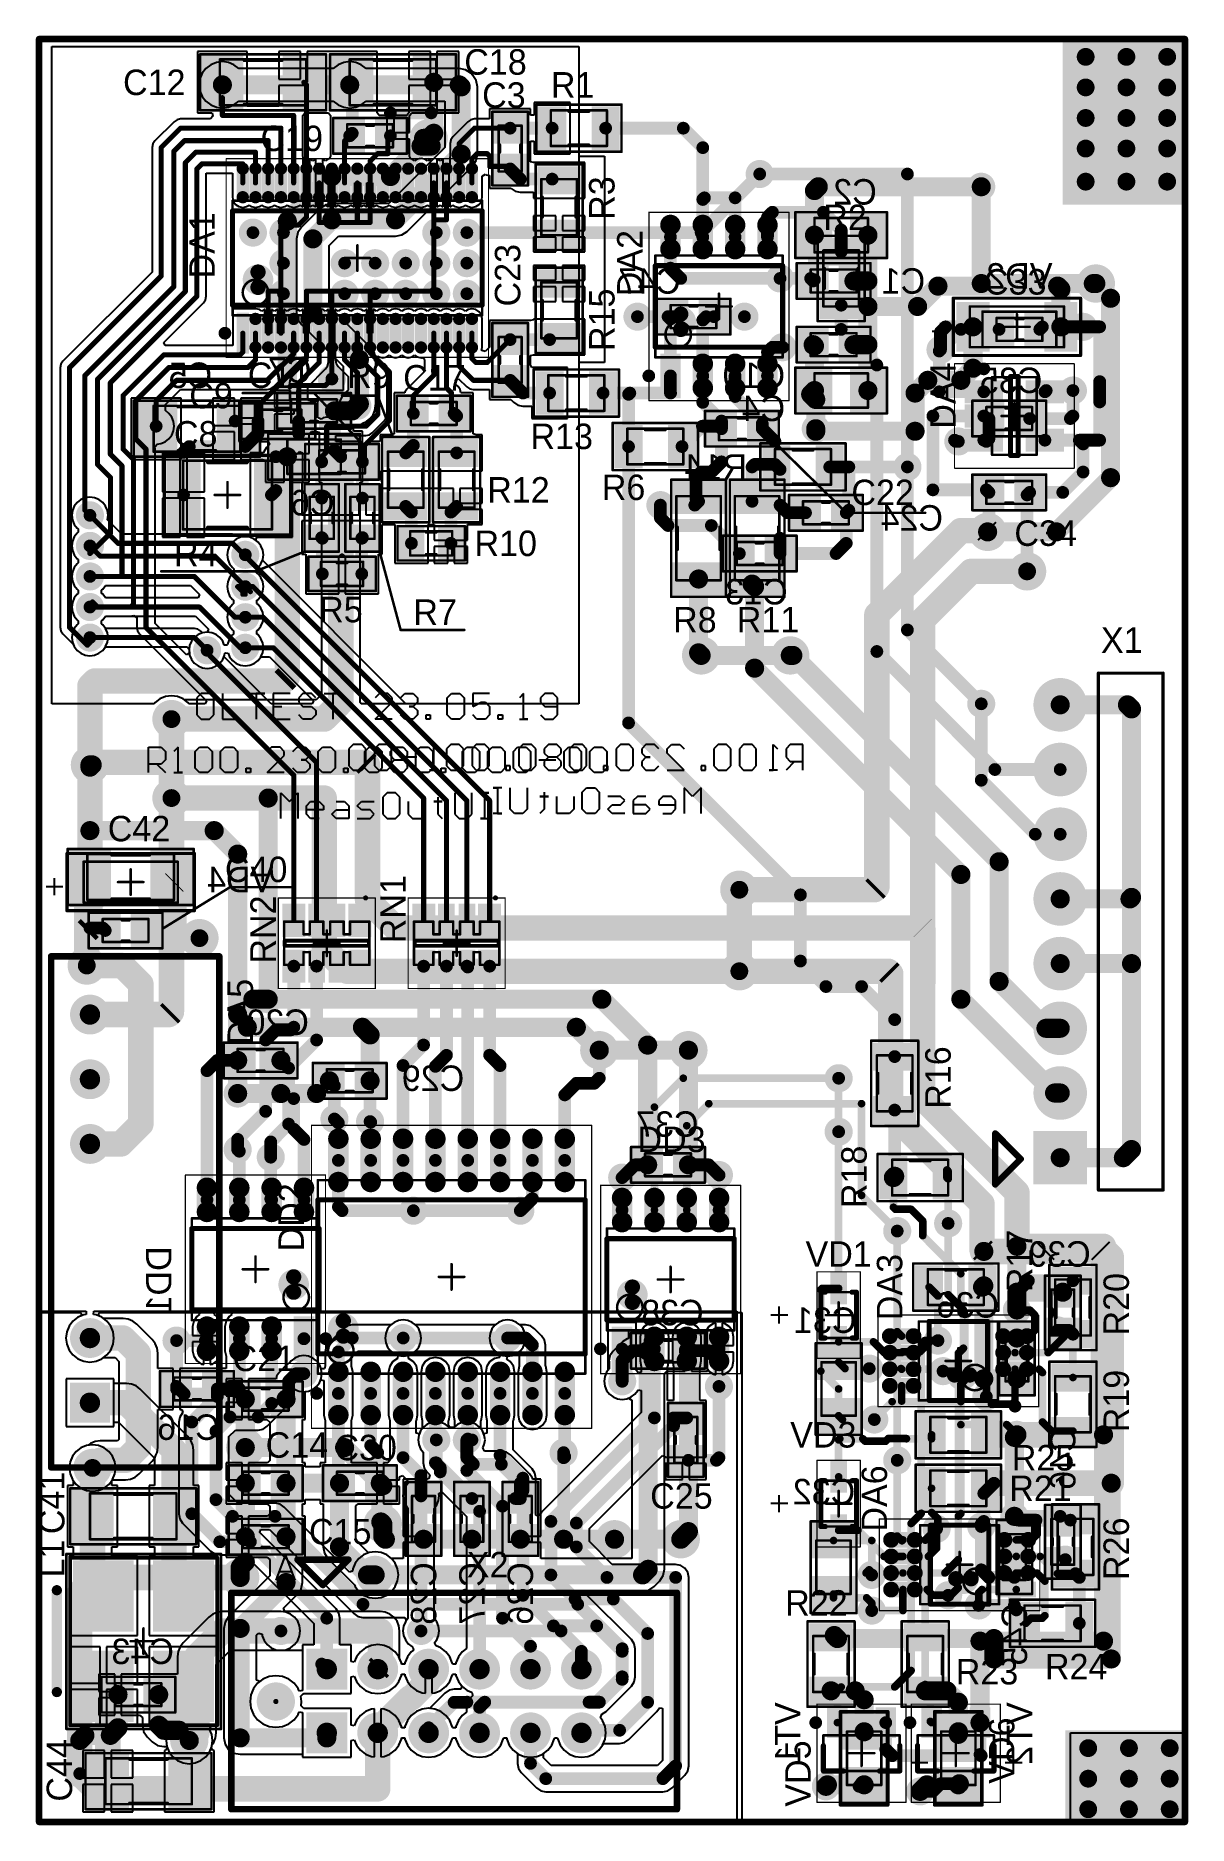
# Model space of a CAD drawing. Header units: millimetres. Extents: x 29.9 to 75.1, y 29.9 to 100.1.
import ezdxf

# ---------------------------------------------------------------- set-up
doc = ezdxf.new("R2010")
doc.units = ezdxf.units.MM
for name, color, linetype in [('BottomLayer', 5, 'Continuous'), ('BottomOverlay', 54, 'Continuous'), ('BottomPaste', 16, 'Continuous'), ('BottomSolder', 6, 'Continuous'), ('Mechanical1', 6, 'Continuous'), ('Mechanical13', 56, 'Continuous'), ('Mechanical15', 56, 'Continuous'), ('MultiLayer', 9, 'Continuous'), ('PadHoleLayer', 156, 'Continuous'), ('TopLayer', 1, 'Continuous'), ('TopOverlay', 2, 'Continuous'), ('TopPaste', 8, 'Continuous'), ('TopSolder', 216, 'Continuous'), ('ViaHoleLayer', 16, 'Continuous')]:
    doc.layers.add(name, color=color, linetype=linetype)

msp = doc.modelspace()

# ---------------------------------------------------------------- texts
at = {"layer": 'BottomOverlay', "text_generation_flag": 2}
for s, p in [('C2', (62.9, 93.5)), ('C47', (55.2, 90)), ('C1', (64.8, 90)), ('VD2', (69.8, 90.2)), ('C5', (36.8, 86.3)), ('C7', (40.7, 86.5)), ('C10', (59.3, 86.3)), ('C35', (69.4, 86.1)), ('C4', (59.3, 85)), ('R14', (57.8, 82.7)), ('C6', (41.6, 81.3)), ('C24', (65.5, 80.7)), ('C13', (59.4, 77.8)), ('VD4', (39.2, 66.5)), ('C20', (40.6, 60.9)), ('C29', (46.7, 58.7)), ('C37', (55.9, 56.9)), ('C39', (71.3, 51.8)), ('C36', (67.7, 49.8)), ('C38', (56.1, 49.5)), ('C31', (62.1, 49.2)), ('C16', (37.1, 45)), ('C32', (62.052, 42.469)), ('C43', (35.3, 36.2))]:
    msp.add_text(s, height=1, dxfattribs=at).set_placement(p)
for s, p in [('DD1', (35.2, 52.6)), ('C46', (70.7, 45.5)), ('C28', (45.6, 40.2)), ('C27', (47.5, 40.2)), ('C26', (49.4, 40.2)), ('C45', (68.8, 38.6)), ('VT1', (59.9, 34.7)), ('VT2', (69, 34.7))]:
    msp.add_text(s, height=1, rotation=90, dxfattribs=at).set_placement(p)
at = {"layer": 'TopOverlay'}
for s, p in [('C18', (46.7, 98.6)), ('C12', (33.3, 97.8)), ('R1', (50.1, 97.7)), ('C3', (47.4, 97.3)), ('C19', (38.7, 95.6)), ('R2', (60.8, 92.5)), ('C33', (67.107, 89.967)), ('C11', (38.2, 86.3)), ('R9', (42.1, 86.3)), ('C17', (44.3, 86.2)), ('C9', (35.9, 85.5)), ('C8', (35.3, 84)), ('R13', (49.3, 83.9)), ('R6', (52.1, 81.9)), ('R12', (47.6, 81.8)), ('C22', (61.9, 81.7)), ('C34', (68.3, 80.1)), ('R4', (35.3, 79.3)), ('R10', (47.1, 79.7)), ('R5', (41, 77.1)), ('R7', (44.7, 77)), ('R8', (54.9, 76.7)), ('R11', (57.4, 76.7)), ('X1', (71.7, 75.9)), ('C42', (32.7, 68.5)), ('C40', (37.3, 66.9)), ('DD3', (53.5, 56.3)), ('VD1', (60.1, 51.8)), ('C21', (37.6, 47.7)), ('VD3', (59.5, 44.7)), ('C14', (38.9, 44.3)), ('C30', (41.6, 44.2)), ('R25', (68.2, 43.8)), ('R21', (68.1, 42.6)), ('C25', (54, 42.3)), ('C15', (40.6, 40.9)), ('X2', (46.8, 39.6)), ('R22', (59.3, 38.1)), ('R24', (69.5, 35.6)), ('R23', (66, 35.4))]:
    msp.add_text(s, height=1, dxfattribs=at).set_placement(p)
for s, p in [('R3', (52.6, 92.9)), ('DA1', (36.9, 90.6)), ('DA2', (53.7, 89.9)), ('C23', (48.9, 89.5)), ('R15', (52.6, 87.75)), ('DA4', (66, 84.7)), ('RN1', (44.4, 64.5)), ('RN2', (39.3, 63.7)), ('DA5', (38.4, 60.5)), ('R16', (65.8, 58)), ('R18', (62.5, 54.1)), ('DD2', (40.4, 52.4)), ('R17', (69, 50.8)), ('DA3', (63.9, 49.7)), ('R20', (72.8, 49.1)), ('R19', (72.8, 45.3)), ('C41', (31, 41.3)), ('DA6', (63.3, 41.4)), ('R26', (72.8, 39.5)), ('L1', (31, 39.6)), ('VD6', (68.3, 31.5)), ('C44', (31.3, 30.8)), ('VD5', (60.3, 30.6))]:
    msp.add_text(s, height=1, rotation=90, dxfattribs=at).set_placement(p)

# ---------------------------------------------------------------- blocks, each defined once
blk = doc.blocks.new('SMD_C_0603_B_478')
at = {"layer": 'BottomLayer'}
for points in [[(-1.3, 0.55), (-1.3, -0.55), (-0.3, 0.55), (-0.3, -0.55)], [(0.3, 0.55), (0.3, -0.55), (1.3, 0.55), (1.3, -0.55)]]:
    blk.add_solid(points, dxfattribs=at)
at = {"layer": 'BottomOverlay', "const_width": 0.1}
for points in [[(-1.45, 0.7), (-1.45, -0.7)], [(1.45, 0.7), (-1.45, 0.7)], [(1.45, 0.7), (1.45, -0.7)], [(0.15, 0.4), (-0.15, 0.4)], [(1.45, -0.7), (-1.45, -0.7)], [(0.15, -0.4), (-0.15, -0.4)]]:
    blk.add_lwpolyline(points, dxfattribs=at)
at = {"layer": 'BottomOverlay', "const_width": 0.05}
for points in [[(-1.475, 0.7, 1), (-1.425, 0.7, 1)], [(-1.475, 0.7, 1), (-1.425, 0.7, 1)], [(1.425, 0.7, 1), (1.475, 0.7, 1)], [(1.425, 0.7, 1), (1.475, 0.7, 1)], [(-0.175, 0.4, 1), (-0.125, 0.4, 1)], [(0.125, 0.4, 1), (0.175, 0.4, 1)], [(-1.475, -0.7, 1), (-1.425, -0.7, 1)], [(-1.475, -0.7, 1), (-1.425, -0.7, 1)], [(-0.175, -0.4, 1), (-0.125, -0.4, 1)], [(0.125, -0.4, 1), (0.175, -0.4, 1)], [(1.425, -0.7, 1), (1.475, -0.7, 1)], [(1.425, -0.7, 1), (1.475, -0.7, 1)]]:
    blk.add_lwpolyline(points, format="xyb", close=True, dxfattribs=at)
at = {"layer": 'BottomPaste'}
for points in [[(-1.3, 0.55), (-1.3, -0.55), (-0.3, 0.55), (-0.3, -0.55)], [(0.3, 0.55), (0.3, -0.55), (1.3, 0.55), (1.3, -0.55)]]:
    blk.add_solid(points, dxfattribs=at)
at = {"layer": 'BottomSolder'}
for points in [[(-1.402, 0.652), (-1.402, -0.652), (-0.198, 0.652), (-0.198, -0.652)], [(0.198, 0.652), (0.198, -0.652), (1.402, 0.652), (1.402, -0.652)]]:
    blk.add_solid(points, dxfattribs=at)
at = {"layer": 'Mechanical13', "const_width": 0.1}
for points in [[(-0.9, 0.45), (-0.9, -0.45)], [(0.9, 0.45), (-0.9, 0.45)], [(0.9, 0.45), (0.9, -0.45)], [(0.9, -0.45), (-0.9, -0.45)]]:
    blk.add_lwpolyline(points, dxfattribs=at)
at = {"layer": 'Mechanical13', "const_width": 0.05}
for points in [[(-0.925, 0.45, 1), (-0.875, 0.45, 1)], [(-0.925, 0.45, 1), (-0.875, 0.45, 1)], [(0.875, 0.45, 1), (0.925, 0.45, 1)], [(0.875, 0.45, 1), (0.925, 0.45, 1)], [(-0.925, -0.45, 1), (-0.875, -0.45, 1)], [(-0.925, -0.45, 1), (-0.875, -0.45, 1)], [(0.875, -0.45, 1), (0.925, -0.45, 1)], [(0.875, -0.45, 1), (0.925, -0.45, 1)]]:
    blk.add_lwpolyline(points, format="xyb", close=True, dxfattribs=at)
at = {"layer": 'Mechanical15', "const_width": 0.05}
for points in [[(-1.475, 0.7), (-1.475, -0.7)], [(1.45, 0.7), (-1.475, 0.7)], [(1.45, 0.7), (1.45, -0.7)], [(1.45, -0.7), (-1.475, -0.7)]]:
    blk.add_lwpolyline(points, dxfattribs=at)
at = {"layer": 'Mechanical15', "const_width": 0.025}
for points in [[(-1.488, 0.7, 1), (-1.463, 0.7, 1)], [(-1.488, 0.7, 1), (-1.463, 0.7, 1)], [(1.438, 0.7, 1), (1.462, 0.7, 1)], [(1.438, 0.7, 1), (1.462, 0.7, 1)], [(-1.488, -0.7, 1), (-1.463, -0.7, 1)], [(-1.488, -0.7, 1), (-1.463, -0.7, 1)], [(1.438, -0.7, 1), (1.462, -0.7, 1)], [(1.438, -0.7, 1), (1.462, -0.7, 1)]]:
    blk.add_lwpolyline(points, format="xyb", close=True, dxfattribs=at)
blk = doc.blocks.new('TSSOP38_479')
at = {"layer": 'Mechanical13', "const_width": 0.1}
for points in [[(-2.25, 4.9), (-2.25, -4.9)], [(-2.25, 4.9), (2.25, 4.9)], [(2.25, 4.9), (2.25, -4.9)], [(-2.25, -4.9), (2.25, -4.9)]]:
    blk.add_lwpolyline(points, dxfattribs=at)
at = {"layer": 'Mechanical13'}
for points, const_width in [([(-2.275, 4.9, 1), (-2.225, 4.9, 1)], 0.05), ([(-2.275, 4.9, 1), (-2.225, 4.9, 1)], 0.05), ([(2.225, 4.9, 1), (2.275, 4.9, 1)], 0.05), ([(2.225, 4.9, 1), (2.275, 4.9, 1)], 0.05), ([(-0.85, 4, 1), (-1.85, 4, 1)], 0.1), ([(-1.875, 4, 1), (-1.825, 4, 1)], 0.05), ([(-0.875, 4, 1), (-0.825, 4, 1)], 0.05), ([(-2.275, -4.9, 1), (-2.225, -4.9, 1)], 0.05), ([(-2.275, -4.9, 1), (-2.225, -4.9, 1)], 0.05), ([(2.225, -4.9, 1), (2.275, -4.9, 1)], 0.05), ([(2.225, -4.9, 1), (2.275, -4.9, 1)], 0.05)]:
    blk.add_lwpolyline(points, format="xyb", close=True, dxfattribs=dict(at, const_width=const_width))
at = {"layer": 'Mechanical15'}
for points, const_width in [([(-3.9, 5.15), (-3.9, -5.15)], 0.05), ([(-3.9, 5.15), (3.9, 5.15)], 0.05), ([(3.9, 5.15), (3.9, -5.15)], 0.05), ([(-0.5, 0), (0.5, 0)], 0.1), ([(0, 0.5), (0, -0.5)], 0.1), ([(-3.9, -5.15), (3.9, -5.15)], 0.05)]:
    blk.add_lwpolyline(points, dxfattribs=dict(at, const_width=const_width))
for points, const_width in [([(-3.912, 5.15, 1), (-3.888, 5.15, 1)], 0.025), ([(-3.912, 5.15, 1), (-3.888, 5.15, 1)], 0.025), ([(3.888, 5.15, 1), (3.912, 5.15, 1)], 0.025), ([(3.888, 5.15, 1), (3.912, 5.15, 1)], 0.025), ([(-0.525, 0, 1), (-0.475, 0, 1)], 0.05), ([(-0.025, 0.5, 1), (0.025, 0.5, 1)], 0.05), ([(0.475, 0, 1), (0.525, 0, 1)], 0.05), ([(-0.025, -0.5, 1), (0.025, -0.5, 1)], 0.05), ([(-3.912, -5.15, 1), (-3.888, -5.15, 1)], 0.025), ([(-3.912, -5.15, 1), (-3.888, -5.15, 1)], 0.025), ([(3.888, -5.15, 1), (3.912, -5.15, 1)], 0.025), ([(3.888, -5.15, 1), (3.912, -5.15, 1)], 0.025)]:
    blk.add_lwpolyline(points, format="xyb", close=True, dxfattribs=dict(at, const_width=const_width))
at = {"layer": 'TopLayer', "const_width": 0.279}
for points in [[(2.39, 4.5), (3.51, 4.5)], [(-3.51, 4), (-2.39, 4)], [(-3.51, 3.5), (-2.39, 3.5)], [(2.39, 4), (3.51, 4)], [(2.39, 3.5), (3.51, 3.5)], [(-3.51, 3), (-2.39, 3)], [(2.39, 3), (3.51, 3)], [(-3.51, 2.5), (-2.39, 2.5)], [(-3.51, 2), (-2.39, 2)], [(2.39, 2.5), (3.51, 2.5)], [(2.39, 2), (3.51, 2)], [(-3.51, 1.5), (-2.39, 1.5)], [(2.39, 1.5), (3.51, 1.5)], [(-3.51, 1), (-2.39, 1)], [(2.39, 1), (3.51, 1)], [(-3.51, 0.5), (-2.39, 0.5)], [(-3.51, 0), (-2.39, 0)], [(2.39, 0.5), (3.51, 0.5)], [(2.39, 0), (3.51, 0)], [(-3.51, -0.5), (-2.39, -0.5)], [(2.39, -0.5), (3.51, -0.5)], [(-3.51, -1), (-2.39, -1)], [(-3.51, -1.5), (-2.39, -1.5)], [(2.39, -1), (3.51, -1)], [(2.39, -1.5), (3.51, -1.5)], [(-3.51, -2), (-2.39, -2)], [(2.39, -2), (3.51, -2)], [(-3.51, -2.5), (-2.39, -2.5)], [(2.39, -2.5), (3.51, -2.5)], [(-3.51, -3), (-2.39, -3)], [(-3.51, -3.5), (-2.39, -3.5)], [(2.39, -3), (3.51, -3)], [(2.39, -3.5), (3.51, -3.5)], [(-3.51, -4), (-2.39, -4)], [(2.39, -4), (3.51, -4)], [(-3.51, -4.5), (-2.39, -4.5)], [(2.39, -4.5), (3.51, -4.5)]]:
    blk.add_lwpolyline(points, dxfattribs=at)
at = {"layer": 'TopLayer', "const_width": 0.14}
for points in [[(2.32, 4.5, 1), (2.46, 4.5, 1)], [(3.44, 4.5, 1), (3.58, 4.5, 1)], [(-3.58, 4, 1), (-3.44, 4, 1)], [(-3.58, 3.5, 1), (-3.44, 3.5, 1)], [(-2.46, 4, 1), (-2.32, 4, 1)], [(-2.46, 3.5, 1), (-2.32, 3.5, 1)], [(2.32, 4, 1), (2.46, 4, 1)], [(2.32, 3.5, 1), (2.46, 3.5, 1)], [(3.44, 4, 1), (3.58, 4, 1)], [(3.44, 3.5, 1), (3.58, 3.5, 1)], [(-3.58, 3, 1), (-3.44, 3, 1)], [(-2.46, 3, 1), (-2.32, 3, 1)], [(2.32, 3, 1), (2.46, 3, 1)], [(3.44, 3, 1), (3.58, 3, 1)], [(-3.58, 2.5, 1), (-3.44, 2.5, 1)], [(-3.58, 2, 1), (-3.44, 2, 1)], [(-2.46, 2.5, 1), (-2.32, 2.5, 1)], [(-2.46, 2, 1), (-2.32, 2, 1)], [(2.32, 2.5, 1), (2.46, 2.5, 1)], [(2.32, 2, 1), (2.46, 2, 1)], [(3.44, 2.5, 1), (3.58, 2.5, 1)], [(3.44, 2, 1), (3.58, 2, 1)], [(-3.58, 1.5, 1), (-3.44, 1.5, 1)], [(-2.46, 1.5, 1), (-2.32, 1.5, 1)], [(2.32, 1.5, 1), (2.46, 1.5, 1)], [(3.44, 1.5, 1), (3.58, 1.5, 1)], [(-3.58, 1, 1), (-3.44, 1, 1)], [(-2.46, 1, 1), (-2.32, 1, 1)], [(2.32, 1, 1), (2.46, 1, 1)], [(3.44, 1, 1), (3.58, 1, 1)], [(-3.58, 0.5, 1), (-3.44, 0.5, 1)], [(-3.58, 0, 1), (-3.44, 0, 1)], [(-2.46, 0.5, 1), (-2.32, 0.5, 1)], [(-2.46, 0, 1), (-2.32, 0, 1)], [(2.32, 0.5, 1), (2.46, 0.5, 1)], [(2.32, 0, 1), (2.46, 0, 1)], [(3.44, 0.5, 1), (3.58, 0.5, 1)], [(3.44, 0, 1), (3.58, 0, 1)], [(-3.58, -0.5, 1), (-3.44, -0.5, 1)], [(-2.46, -0.5, 1), (-2.32, -0.5, 1)], [(2.32, -0.5, 1), (2.46, -0.5, 1)], [(3.44, -0.5, 1), (3.58, -0.5, 1)], [(-3.58, -1, 1), (-3.44, -1, 1)], [(-3.58, -1.5, 1), (-3.44, -1.5, 1)], [(-2.46, -1, 1), (-2.32, -1, 1)], [(-2.46, -1.5, 1), (-2.32, -1.5, 1)], [(2.32, -1, 1), (2.46, -1, 1)], [(2.32, -1.5, 1), (2.46, -1.5, 1)], [(3.44, -1, 1), (3.58, -1, 1)], [(3.44, -1.5, 1), (3.58, -1.5, 1)], [(-3.58, -2, 1), (-3.44, -2, 1)], [(-2.46, -2, 1), (-2.32, -2, 1)], [(2.32, -2, 1), (2.46, -2, 1)], [(3.44, -2, 1), (3.58, -2, 1)], [(-3.58, -2.5, 1), (-3.44, -2.5, 1)], [(-2.46, -2.5, 1), (-2.32, -2.5, 1)], [(2.32, -2.5, 1), (2.46, -2.5, 1)], [(3.44, -2.5, 1), (3.58, -2.5, 1)], [(-3.58, -3, 1), (-3.44, -3, 1)], [(-3.58, -3.5, 1), (-3.44, -3.5, 1)], [(-2.46, -3, 1), (-2.32, -3, 1)], [(-2.46, -3.5, 1), (-2.32, -3.5, 1)], [(2.32, -3, 1), (2.46, -3, 1)], [(2.32, -3.5, 1), (2.46, -3.5, 1)], [(3.44, -3, 1), (3.58, -3, 1)], [(3.44, -3.5, 1), (3.58, -3.5, 1)], [(-3.58, -4, 1), (-3.44, -4, 1)], [(-2.46, -4, 1), (-2.32, -4, 1)], [(2.32, -4, 1), (2.46, -4, 1)], [(3.44, -4, 1), (3.58, -4, 1)], [(-3.58, -4.5, 1), (-3.44, -4.5, 1)], [(-2.46, -4.5, 1), (-2.32, -4.5, 1)], [(2.32, -4.5, 1), (2.46, -4.5, 1)], [(3.44, -4.5, 1), (3.58, -4.5, 1)]]:
    blk.add_lwpolyline(points, format="xyb", close=True, dxfattribs=at)
at = {"layer": 'TopLayer'}
blk.add_solid([(-2.25, 4.36), (-2.25, 4.64), (-3.65, 4.36), (-3.65, 4.64)], dxfattribs=at)
at = {"layer": 'TopOverlay'}
for points, const_width in [([(-2.825, 5.2, 1), (-3.075, 5.2, 1)], 0.25), ([(-3.137, 5.2, 1), (-3.013, 5.2, 1)], 0.125), ([(-2.887, 5.2, 1), (-2.762, 5.2, 1)], 0.125), ([(-1.9, 4.9, 1), (-1.8, 4.9, 1)], 0.1), ([(-1.9, 4.9, 1), (-1.8, 4.9, 1)], 0.1), ([(1.8, 4.9, 1), (1.9, 4.9, 1)], 0.1), ([(1.8, 4.9, 1), (1.9, 4.9, 1)], 0.1), ([(-0.55, 3.9, 1), (-1.15, 3.9, 1)], 0.6), ([(-1.3, 3.9, 1), (-1, 3.9, 1)], 0.3), ([(-0.7, 3.9, 1), (-0.4, 3.9, 1)], 0.3), ([(-1.9, -4.9, 1), (-1.8, -4.9, 1)], 0.1), ([(-1.9, -4.9, 1), (-1.8, -4.9, 1)], 0.1), ([(1.8, -4.9, 1), (1.9, -4.9, 1)], 0.1), ([(1.8, -4.9, 1), (1.9, -4.9, 1)], 0.1)]:
    blk.add_lwpolyline(points, format="xyb", close=True, dxfattribs=dict(at, const_width=const_width))
at = {"layer": 'TopOverlay', "const_width": 0.2}
for points in [[(-1.85, 4.9), (-1.85, -4.9)], [(-1.85, 4.9), (1.85, 4.9)], [(1.85, 4.9), (1.85, -4.9)], [(-1.85, -4.9), (1.85, -4.9)]]:
    blk.add_lwpolyline(points, dxfattribs=at)
at = {"layer": 'TopPaste', "const_width": 0.279}
for points in [[(2.39, 4.5), (3.51, 4.5)], [(-3.51, 4), (-2.39, 4)], [(-3.51, 3.5), (-2.39, 3.5)], [(2.39, 4), (3.51, 4)], [(2.39, 3.5), (3.51, 3.5)], [(-3.51, 3), (-2.39, 3)], [(2.39, 3), (3.51, 3)], [(-3.51, 2.5), (-2.39, 2.5)], [(-3.51, 2), (-2.39, 2)], [(2.39, 2.5), (3.51, 2.5)], [(2.39, 2), (3.51, 2)], [(-3.51, 1.5), (-2.39, 1.5)], [(2.39, 1.5), (3.51, 1.5)], [(-3.51, 1), (-2.39, 1)], [(2.39, 1), (3.51, 1)], [(-3.51, 0.5), (-2.39, 0.5)], [(-3.51, 0), (-2.39, 0)], [(2.39, 0.5), (3.51, 0.5)], [(2.39, 0), (3.51, 0)], [(-3.51, -0.5), (-2.39, -0.5)], [(2.39, -0.5), (3.51, -0.5)], [(-3.51, -1), (-2.39, -1)], [(-3.51, -1.5), (-2.39, -1.5)], [(2.39, -1), (3.51, -1)], [(2.39, -1.5), (3.51, -1.5)], [(-3.51, -2), (-2.39, -2)], [(2.39, -2), (3.51, -2)], [(-3.51, -2.5), (-2.39, -2.5)], [(2.39, -2.5), (3.51, -2.5)], [(-3.51, -3), (-2.39, -3)], [(-3.51, -3.5), (-2.39, -3.5)], [(2.39, -3), (3.51, -3)], [(2.39, -3.5), (3.51, -3.5)], [(-3.51, -4), (-2.39, -4)], [(2.39, -4), (3.51, -4)], [(-3.51, -4.5), (-2.39, -4.5)], [(2.39, -4.5), (3.51, -4.5)]]:
    blk.add_lwpolyline(points, dxfattribs=at)
at = {"layer": 'TopPaste', "const_width": 0.14}
for points in [[(2.32, 4.5, 1), (2.46, 4.5, 1)], [(3.44, 4.5, 1), (3.58, 4.5, 1)], [(-3.58, 4, 1), (-3.44, 4, 1)], [(-3.58, 3.5, 1), (-3.44, 3.5, 1)], [(-2.46, 4, 1), (-2.32, 4, 1)], [(-2.46, 3.5, 1), (-2.32, 3.5, 1)], [(2.32, 4, 1), (2.46, 4, 1)], [(2.32, 3.5, 1), (2.46, 3.5, 1)], [(3.44, 4, 1), (3.58, 4, 1)], [(3.44, 3.5, 1), (3.58, 3.5, 1)], [(-3.58, 3, 1), (-3.44, 3, 1)], [(-2.46, 3, 1), (-2.32, 3, 1)], [(2.32, 3, 1), (2.46, 3, 1)], [(3.44, 3, 1), (3.58, 3, 1)], [(-3.58, 2.5, 1), (-3.44, 2.5, 1)], [(-3.58, 2, 1), (-3.44, 2, 1)], [(-2.46, 2.5, 1), (-2.32, 2.5, 1)], [(-2.46, 2, 1), (-2.32, 2, 1)], [(2.32, 2.5, 1), (2.46, 2.5, 1)], [(2.32, 2, 1), (2.46, 2, 1)], [(3.44, 2.5, 1), (3.58, 2.5, 1)], [(3.44, 2, 1), (3.58, 2, 1)], [(-3.58, 1.5, 1), (-3.44, 1.5, 1)], [(-2.46, 1.5, 1), (-2.32, 1.5, 1)], [(2.32, 1.5, 1), (2.46, 1.5, 1)], [(3.44, 1.5, 1), (3.58, 1.5, 1)], [(-3.58, 1, 1), (-3.44, 1, 1)], [(-2.46, 1, 1), (-2.32, 1, 1)], [(2.32, 1, 1), (2.46, 1, 1)], [(3.44, 1, 1), (3.58, 1, 1)], [(-3.58, 0.5, 1), (-3.44, 0.5, 1)], [(-3.58, 0, 1), (-3.44, 0, 1)], [(-2.46, 0.5, 1), (-2.32, 0.5, 1)], [(-2.46, 0, 1), (-2.32, 0, 1)], [(2.32, 0.5, 1), (2.46, 0.5, 1)], [(2.32, 0, 1), (2.46, 0, 1)], [(3.44, 0.5, 1), (3.58, 0.5, 1)], [(3.44, 0, 1), (3.58, 0, 1)], [(-3.58, -0.5, 1), (-3.44, -0.5, 1)], [(-2.46, -0.5, 1), (-2.32, -0.5, 1)], [(2.32, -0.5, 1), (2.46, -0.5, 1)], [(3.44, -0.5, 1), (3.58, -0.5, 1)], [(-3.58, -1, 1), (-3.44, -1, 1)], [(-3.58, -1.5, 1), (-3.44, -1.5, 1)], [(-2.46, -1, 1), (-2.32, -1, 1)], [(-2.46, -1.5, 1), (-2.32, -1.5, 1)], [(2.32, -1, 1), (2.46, -1, 1)], [(2.32, -1.5, 1), (2.46, -1.5, 1)], [(3.44, -1, 1), (3.58, -1, 1)], [(3.44, -1.5, 1), (3.58, -1.5, 1)], [(-3.58, -2, 1), (-3.44, -2, 1)], [(-2.46, -2, 1), (-2.32, -2, 1)], [(2.32, -2, 1), (2.46, -2, 1)], [(3.44, -2, 1), (3.58, -2, 1)], [(-3.58, -2.5, 1), (-3.44, -2.5, 1)], [(-2.46, -2.5, 1), (-2.32, -2.5, 1)], [(2.32, -2.5, 1), (2.46, -2.5, 1)], [(3.44, -2.5, 1), (3.58, -2.5, 1)], [(-3.58, -3, 1), (-3.44, -3, 1)], [(-3.58, -3.5, 1), (-3.44, -3.5, 1)], [(-2.46, -3, 1), (-2.32, -3, 1)], [(-2.46, -3.5, 1), (-2.32, -3.5, 1)], [(2.32, -3, 1), (2.46, -3, 1)], [(2.32, -3.5, 1), (2.46, -3.5, 1)], [(3.44, -3, 1), (3.58, -3, 1)], [(3.44, -3.5, 1), (3.58, -3.5, 1)], [(-3.58, -4, 1), (-3.44, -4, 1)], [(-2.46, -4, 1), (-2.32, -4, 1)], [(2.32, -4, 1), (2.46, -4, 1)], [(3.44, -4, 1), (3.58, -4, 1)], [(-3.58, -4.5, 1), (-3.44, -4.5, 1)], [(-2.46, -4.5, 1), (-2.32, -4.5, 1)], [(2.32, -4.5, 1), (2.46, -4.5, 1)], [(3.44, -4.5, 1), (3.58, -4.5, 1)]]:
    blk.add_lwpolyline(points, format="xyb", close=True, dxfattribs=at)
at = {"layer": 'TopPaste'}
blk.add_solid([(-2.25, 4.36), (-2.25, 4.64), (-3.65, 4.36), (-3.65, 4.64)], dxfattribs=at)
at = {"layer": 'TopSolder', "const_width": 0.483}
for points in [[(-3.51, 4), (-2.39, 4)], [(2.39, 4.5), (3.51, 4.5)], [(2.39, 4), (3.51, 4)], [(-3.51, 3.5), (-2.39, 3.5)], [(2.39, 3.5), (3.51, 3.5)], [(-3.51, 3), (-2.39, 3)], [(2.39, 3), (3.51, 3)], [(-3.51, 2.5), (-2.39, 2.5)], [(-3.51, 2), (-2.39, 2)], [(2.39, 2.5), (3.51, 2.5)], [(2.39, 2), (3.51, 2)], [(-3.51, 1.5), (-2.39, 1.5)], [(2.39, 1.5), (3.51, 1.5)], [(-3.51, 1), (-2.39, 1)], [(-3.51, 0.5), (-2.39, 0.5)], [(2.39, 1), (3.51, 1)], [(2.39, 0.5), (3.51, 0.5)], [(-3.51, 0), (-2.39, 0)], [(2.39, 0), (3.51, 0)], [(-3.51, -0.5), (-2.39, -0.5)], [(2.39, -0.5), (3.51, -0.5)], [(-3.51, -1), (-2.39, -1)], [(-3.51, -1.5), (-2.39, -1.5)], [(2.39, -1), (3.51, -1)], [(2.39, -1.5), (3.51, -1.5)], [(-3.51, -2), (-2.39, -2)], [(2.39, -2), (3.51, -2)], [(-3.51, -2.5), (-2.39, -2.5)], [(-3.51, -3), (-2.39, -3)], [(2.39, -2.5), (3.51, -2.5)], [(2.39, -3), (3.51, -3)], [(-3.51, -3.5), (-2.39, -3.5)], [(2.39, -3.5), (3.51, -3.5)], [(-3.51, -4), (-2.39, -4)], [(2.39, -4), (3.51, -4)], [(-3.51, -4.5), (-2.39, -4.5)], [(2.39, -4.5), (3.51, -4.5)]]:
    blk.add_lwpolyline(points, dxfattribs=at)
at = {"layer": 'TopSolder', "const_width": 0.241}
for points in [[(-3.631, 4, 1), (-3.39, 4, 1)], [(-2.51, 4, 1), (-2.269, 4, 1)], [(2.269, 4.5, 1), (2.51, 4.5, 1)], [(2.269, 4, 1), (2.51, 4, 1)], [(3.39, 4.5, 1), (3.631, 4.5, 1)], [(3.39, 4, 1), (3.631, 4, 1)], [(-3.631, 3.5, 1), (-3.39, 3.5, 1)], [(-2.51, 3.5, 1), (-2.269, 3.5, 1)], [(2.269, 3.5, 1), (2.51, 3.5, 1)], [(3.39, 3.5, 1), (3.631, 3.5, 1)], [(-3.631, 3, 1), (-3.39, 3, 1)], [(-2.51, 3, 1), (-2.269, 3, 1)], [(2.269, 3, 1), (2.51, 3, 1)], [(3.39, 3, 1), (3.631, 3, 1)], [(-3.631, 2.5, 1), (-3.39, 2.5, 1)], [(-3.631, 2, 1), (-3.39, 2, 1)], [(-2.51, 2.5, 1), (-2.269, 2.5, 1)], [(-2.51, 2, 1), (-2.269, 2, 1)], [(2.269, 2.5, 1), (2.51, 2.5, 1)], [(2.269, 2, 1), (2.51, 2, 1)], [(3.39, 2.5, 1), (3.631, 2.5, 1)], [(3.39, 2, 1), (3.631, 2, 1)], [(-3.631, 1.5, 1), (-3.39, 1.5, 1)], [(-2.51, 1.5, 1), (-2.269, 1.5, 1)], [(2.269, 1.5, 1), (2.51, 1.5, 1)], [(3.39, 1.5, 1), (3.631, 1.5, 1)], [(-3.631, 1, 1), (-3.39, 1, 1)], [(-3.631, 0.5, 1), (-3.39, 0.5, 1)], [(-2.51, 1, 1), (-2.269, 1, 1)], [(-2.51, 0.5, 1), (-2.269, 0.5, 1)], [(2.269, 1, 1), (2.51, 1, 1)], [(2.269, 0.5, 1), (2.51, 0.5, 1)], [(3.39, 1, 1), (3.631, 1, 1)], [(3.39, 0.5, 1), (3.631, 0.5, 1)], [(-3.631, 0, 1), (-3.39, 0, 1)], [(-2.51, 0, 1), (-2.269, 0, 1)], [(2.269, 0, 1), (2.51, 0, 1)], [(3.39, 0, 1), (3.631, 0, 1)], [(-3.631, -0.5, 1), (-3.39, -0.5, 1)], [(-2.51, -0.5, 1), (-2.269, -0.5, 1)], [(2.269, -0.5, 1), (2.51, -0.5, 1)], [(3.39, -0.5, 1), (3.631, -0.5, 1)], [(-3.631, -1, 1), (-3.39, -1, 1)], [(-3.631, -1.5, 1), (-3.39, -1.5, 1)], [(-2.51, -1, 1), (-2.269, -1, 1)], [(-2.51, -1.5, 1), (-2.269, -1.5, 1)], [(2.269, -1, 1), (2.51, -1, 1)], [(2.269, -1.5, 1), (2.51, -1.5, 1)], [(3.39, -1, 1), (3.631, -1, 1)], [(3.39, -1.5, 1), (3.631, -1.5, 1)], [(-3.631, -2, 1), (-3.39, -2, 1)], [(-2.51, -2, 1), (-2.269, -2, 1)], [(2.269, -2, 1), (2.51, -2, 1)], [(3.39, -2, 1), (3.631, -2, 1)], [(-3.631, -2.5, 1), (-3.39, -2.5, 1)], [(-3.631, -3, 1), (-3.39, -3, 1)], [(-2.51, -2.5, 1), (-2.269, -2.5, 1)], [(-2.51, -3, 1), (-2.269, -3, 1)], [(2.269, -2.5, 1), (2.51, -2.5, 1)], [(2.269, -3, 1), (2.51, -3, 1)], [(3.39, -2.5, 1), (3.631, -2.5, 1)], [(3.39, -3, 1), (3.631, -3, 1)], [(-3.631, -3.5, 1), (-3.39, -3.5, 1)], [(-2.51, -3.5, 1), (-2.269, -3.5, 1)], [(2.269, -3.5, 1), (2.51, -3.5, 1)], [(3.39, -3.5, 1), (3.631, -3.5, 1)], [(-3.631, -4, 1), (-3.39, -4, 1)], [(-2.51, -4, 1), (-2.269, -4, 1)], [(2.269, -4, 1), (2.51, -4, 1)], [(3.39, -4, 1), (3.631, -4, 1)], [(-3.631, -4.5, 1), (-3.39, -4.5, 1)], [(-2.51, -4.5, 1), (-2.269, -4.5, 1)], [(2.269, -4.5, 1), (2.51, -4.5, 1)], [(3.39, -4.5, 1), (3.631, -4.5, 1)]]:
    blk.add_lwpolyline(points, format="xyb", close=True, dxfattribs=at)
at = {"layer": 'TopSolder'}
blk.add_solid([(-2.148, 4.259), (-2.148, 4.741), (-3.752, 4.259), (-3.752, 4.741)], dxfattribs=at)
blk = doc.blocks.new('SMD_R_0805_480')
at = {"layer": 'Mechanical13', "const_width": 0.1}
for points in [[(-1.1, -0.7), (-1.1, 0.7)], [(1.1, 0.7), (-1.1, 0.7)], [(1.1, -0.7), (1.1, 0.7)], [(1.1, -0.7), (-1.1, -0.7)]]:
    blk.add_lwpolyline(points, dxfattribs=at)
at = {"layer": 'Mechanical13', "const_width": 0.05}
for points in [[(-1.125, 0.7, 1), (-1.075, 0.7, 1)], [(-1.125, 0.7, 1), (-1.075, 0.7, 1)], [(1.075, 0.7, 1), (1.125, 0.7, 1)], [(1.075, 0.7, 1), (1.125, 0.7, 1)], [(-1.125, -0.7, 1), (-1.075, -0.7, 1)], [(-1.125, -0.7, 1), (-1.075, -0.7, 1)], [(1.075, -0.7, 1), (1.125, -0.7, 1)], [(1.075, -0.7, 1), (1.125, -0.7, 1)]]:
    blk.add_lwpolyline(points, format="xyb", close=True, dxfattribs=at)
at = {"layer": 'Mechanical15', "const_width": 0.05}
for points in [[(-1.675, -0.925), (-1.675, 0.925)], [(1.675, 0.925), (-1.675, 0.925)], [(1.675, -0.925), (1.675, 0.925)], [(1.675, -0.925), (-1.675, -0.925)]]:
    blk.add_lwpolyline(points, dxfattribs=at)
at = {"layer": 'Mechanical15', "const_width": 0.025}
for points in [[(-1.687, 0.925, 1), (-1.663, 0.925, 1)], [(-1.687, 0.925, 1), (-1.663, 0.925, 1)], [(1.663, 0.925, 1), (1.687, 0.925, 1)], [(1.663, 0.925, 1), (1.687, 0.925, 1)], [(-1.687, -0.925, 1), (-1.663, -0.925, 1)], [(-1.687, -0.925, 1), (-1.663, -0.925, 1)], [(1.663, -0.925, 1), (1.687, -0.925, 1)], [(1.663, -0.925, 1), (1.687, -0.925, 1)]]:
    blk.add_lwpolyline(points, format="xyb", close=True, dxfattribs=at)
at = {"layer": 'TopLayer'}
for points in [[(-0.6, -0.75), (-0.6, 0.75), (-1.5, -0.75), (-1.5, 0.75)], [(1.5, -0.75), (1.5, 0.75), (0.6, -0.75), (0.6, 0.75)]]:
    blk.add_solid(points, dxfattribs=at)
at = {"layer": 'TopOverlay', "const_width": 0.1}
for points in [[(1.675, 0.925), (-1.675, 0.925)], [(-1.675, -0.925), (-1.675, 0.925)], [(1.675, -0.925), (1.675, 0.925)], [(0.4, 0.65), (-0.4, 0.65)], [(0.4, -0.65), (-0.4, -0.65)], [(1.675, -0.925), (-1.675, -0.925)]]:
    blk.add_lwpolyline(points, dxfattribs=at)
at = {"layer": 'TopOverlay', "const_width": 0.05}
for points in [[(-1.7, 0.925, 1), (-1.65, 0.925, 1)], [(-1.7, 0.925, 1), (-1.65, 0.925, 1)], [(1.65, 0.925, 1), (1.7, 0.925, 1)], [(1.65, 0.925, 1), (1.7, 0.925, 1)], [(-0.425, 0.65, 1), (-0.375, 0.65, 1)], [(0.375, 0.65, 1), (0.425, 0.65, 1)], [(-0.425, -0.65, 1), (-0.375, -0.65, 1)], [(0.375, -0.65, 1), (0.425, -0.65, 1)], [(-1.7, -0.925, 1), (-1.65, -0.925, 1)], [(-1.7, -0.925, 1), (-1.65, -0.925, 1)], [(1.65, -0.925, 1), (1.7, -0.925, 1)], [(1.65, -0.925, 1), (1.7, -0.925, 1)]]:
    blk.add_lwpolyline(points, format="xyb", close=True, dxfattribs=at)
at = {"layer": 'TopPaste'}
for points in [[(-0.6, -0.75), (-0.6, 0.75), (-1.5, -0.75), (-1.5, 0.75)], [(1.5, -0.75), (1.5, 0.75), (0.6, -0.75), (0.6, 0.75)]]:
    blk.add_solid(points, dxfattribs=at)
at = {"layer": 'TopSolder'}
for points in [[(-0.498, -0.852), (-0.498, 0.852), (-1.602, -0.852), (-1.602, 0.852)], [(1.602, -0.852), (1.602, 0.852), (0.498, -0.852), (0.498, 0.852)]]:
    blk.add_solid(points, dxfattribs=at)
blk = doc.blocks.new('SMD_R_0805_481')
at = {"layer": 'Mechanical13', "const_width": 0.1}
for points in [[(-1.1, -0.7), (-1.1, 0.7)], [(-1.1, 0.7), (1.1, 0.7)], [(1.1, -0.7), (1.1, 0.7)], [(-1.1, -0.7), (1.1, -0.7)]]:
    blk.add_lwpolyline(points, dxfattribs=at)
at = {"layer": 'Mechanical13', "const_width": 0.05}
for points in [[(-1.125, 0.7, 1), (-1.075, 0.7, 1)], [(-1.125, 0.7, 1), (-1.075, 0.7, 1)], [(1.075, 0.7, 1), (1.125, 0.7, 1)], [(1.075, 0.7, 1), (1.125, 0.7, 1)], [(-1.125, -0.7, 1), (-1.075, -0.7, 1)], [(-1.125, -0.7, 1), (-1.075, -0.7, 1)], [(1.075, -0.7, 1), (1.125, -0.7, 1)], [(1.075, -0.7, 1), (1.125, -0.7, 1)]]:
    blk.add_lwpolyline(points, format="xyb", close=True, dxfattribs=at)
at = {"layer": 'Mechanical15', "const_width": 0.05}
for points in [[(-1.675, -0.925), (-1.675, 0.925)], [(-1.675, 0.925), (1.675, 0.925)], [(1.675, -0.925), (1.675, 0.925)], [(-1.675, -0.925), (1.675, -0.925)]]:
    blk.add_lwpolyline(points, dxfattribs=at)
at = {"layer": 'Mechanical15', "const_width": 0.025}
for points in [[(-1.687, 0.925, 1), (-1.663, 0.925, 1)], [(-1.687, 0.925, 1), (-1.663, 0.925, 1)], [(1.663, 0.925, 1), (1.687, 0.925, 1)], [(1.663, 0.925, 1), (1.687, 0.925, 1)], [(-1.687, -0.925, 1), (-1.663, -0.925, 1)], [(-1.687, -0.925, 1), (-1.663, -0.925, 1)], [(1.663, -0.925, 1), (1.687, -0.925, 1)], [(1.663, -0.925, 1), (1.687, -0.925, 1)]]:
    blk.add_lwpolyline(points, format="xyb", close=True, dxfattribs=at)
at = {"layer": 'TopLayer'}
for points in [[(-0.6, -0.75), (-0.6, 0.75), (-1.5, -0.75), (-1.5, 0.75)], [(1.5, -0.75), (1.5, 0.75), (0.6, -0.75), (0.6, 0.75)]]:
    blk.add_solid(points, dxfattribs=at)
at = {"layer": 'TopOverlay', "const_width": 0.1}
for points in [[(-1.675, 0.925), (1.675, 0.925)], [(-1.675, -0.925), (-1.675, 0.925)], [(1.675, -0.925), (1.675, 0.925)], [(-0.4, 0.65), (0.4, 0.65)], [(-0.4, -0.65), (0.4, -0.65)], [(-1.675, -0.925), (1.675, -0.925)]]:
    blk.add_lwpolyline(points, dxfattribs=at)
at = {"layer": 'TopOverlay', "const_width": 0.05}
for points in [[(-1.7, 0.925, 1), (-1.65, 0.925, 1)], [(-1.7, 0.925, 1), (-1.65, 0.925, 1)], [(1.65, 0.925, 1), (1.7, 0.925, 1)], [(1.65, 0.925, 1), (1.7, 0.925, 1)], [(-0.425, 0.65, 1), (-0.375, 0.65, 1)], [(0.375, 0.65, 1), (0.425, 0.65, 1)], [(-0.425, -0.65, 1), (-0.375, -0.65, 1)], [(0.375, -0.65, 1), (0.425, -0.65, 1)], [(-1.7, -0.925, 1), (-1.65, -0.925, 1)], [(-1.7, -0.925, 1), (-1.65, -0.925, 1)], [(1.65, -0.925, 1), (1.7, -0.925, 1)], [(1.65, -0.925, 1), (1.7, -0.925, 1)]]:
    blk.add_lwpolyline(points, format="xyb", close=True, dxfattribs=at)
at = {"layer": 'TopPaste'}
for points in [[(-0.6, -0.75), (-0.6, 0.75), (-1.5, -0.75), (-1.5, 0.75)], [(1.5, -0.75), (1.5, 0.75), (0.6, -0.75), (0.6, 0.75)]]:
    blk.add_solid(points, dxfattribs=at)
at = {"layer": 'TopSolder'}
for points in [[(-0.498, -0.852), (-0.498, 0.852), (-1.602, -0.852), (-1.602, 0.852)], [(1.602, -0.852), (1.602, 0.852), (0.498, -0.852), (0.498, 0.852)]]:
    blk.add_solid(points, dxfattribs=at)
blk = doc.blocks.new('CRA06S_482')
at = {"layer": 'Mechanical13', "const_width": 0.1}
for points in [[(-0.85, 0.915), (-0.85, 1.675)], [(0.85, 1.675), (-0.85, 1.675)], [(0.85, 0.915), (0.85, 1.675)], [(-0.35, 0.915), (-0.85, 0.915)], [(-0.85, 0.135), (-0.85, 0.665)], [(-0.35, 0.665), (-0.85, 0.665)], [(-0.35, 0.665), (-0.35, 0.915)], [(0.35, 0.665), (0.35, 0.915)], [(0.85, 0.915), (0.35, 0.915)], [(0.85, 0.665), (0.35, 0.665)], [(0.85, 0.135), (0.85, 0.665)], [(-0.35, 0.135), (-0.85, 0.135)], [(-0.35, -0.135), (-0.35, 0.135)], [(0.35, -0.135), (0.35, 0.135)], [(0.85, 0.135), (0.35, 0.135)], [(-0.85, -0.665), (-0.85, -0.135)], [(-0.35, -0.135), (-0.85, -0.135)], [(-0.35, -0.665), (-0.85, -0.665)], [(-0.35, -0.915), (-0.35, -0.665)], [(0.85, -0.135), (0.35, -0.135)], [(0.35, -0.915), (0.35, -0.665)], [(0.85, -0.665), (0.35, -0.665)], [(0.85, -0.665), (0.85, -0.135)], [(-0.85, -1.675), (-0.85, -0.915)], [(-0.35, -0.915), (-0.85, -0.915)], [(0.85, -0.915), (0.35, -0.915)], [(0.85, -1.675), (0.85, -0.915)], [(0.85, -1.675), (-0.85, -1.675)]]:
    blk.add_lwpolyline(points, dxfattribs=at)
at = {"layer": 'Mechanical13', "const_width": 0.05}
for points in [[(-0.875, 1.675, 1), (-0.825, 1.675, 1)], [(-0.875, 1.675, 1), (-0.825, 1.675, 1)], [(0.825, 1.675, 1), (0.875, 1.675, 1)], [(0.825, 1.675, 1), (0.875, 1.675, 1)], [(-0.875, 0.915, 1), (-0.825, 0.915, 1)], [(-0.875, 0.915, 1), (-0.825, 0.915, 1)], [(-0.875, 0.665, 1), (-0.825, 0.665, 1)], [(-0.875, 0.665, 1), (-0.825, 0.665, 1)], [(-0.375, 0.915, 1), (-0.325, 0.915, 1)], [(-0.375, 0.915, 1), (-0.325, 0.915, 1)], [(-0.375, 0.665, 1), (-0.325, 0.665, 1)], [(-0.375, 0.665, 1), (-0.325, 0.665, 1)], [(0.325, 0.915, 1), (0.375, 0.915, 1)], [(0.325, 0.915, 1), (0.375, 0.915, 1)], [(0.325, 0.665, 1), (0.375, 0.665, 1)], [(0.325, 0.665, 1), (0.375, 0.665, 1)], [(0.825, 0.915, 1), (0.875, 0.915, 1)], [(0.825, 0.915, 1), (0.875, 0.915, 1)], [(0.825, 0.665, 1), (0.875, 0.665, 1)], [(0.825, 0.665, 1), (0.875, 0.665, 1)], [(-0.875, 0.135, 1), (-0.825, 0.135, 1)], [(-0.875, 0.135, 1), (-0.825, 0.135, 1)], [(-0.375, 0.135, 1), (-0.325, 0.135, 1)], [(-0.375, 0.135, 1), (-0.325, 0.135, 1)], [(0.325, 0.135, 1), (0.375, 0.135, 1)], [(0.325, 0.135, 1), (0.375, 0.135, 1)], [(0.825, 0.135, 1), (0.875, 0.135, 1)], [(0.825, 0.135, 1), (0.875, 0.135, 1)], [(-0.875, -0.135, 1), (-0.825, -0.135, 1)], [(-0.875, -0.135, 1), (-0.825, -0.135, 1)], [(-0.875, -0.665, 1), (-0.825, -0.665, 1)], [(-0.875, -0.665, 1), (-0.825, -0.665, 1)], [(-0.375, -0.135, 1), (-0.325, -0.135, 1)], [(-0.375, -0.135, 1), (-0.325, -0.135, 1)], [(-0.375, -0.665, 1), (-0.325, -0.665, 1)], [(-0.375, -0.665, 1), (-0.325, -0.665, 1)], [(0.325, -0.135, 1), (0.375, -0.135, 1)], [(0.325, -0.135, 1), (0.375, -0.135, 1)], [(0.325, -0.665, 1), (0.375, -0.665, 1)], [(0.325, -0.665, 1), (0.375, -0.665, 1)], [(0.825, -0.135, 1), (0.875, -0.135, 1)], [(0.825, -0.135, 1), (0.875, -0.135, 1)], [(0.825, -0.665, 1), (0.875, -0.665, 1)], [(0.825, -0.665, 1), (0.875, -0.665, 1)], [(-0.875, -0.915, 1), (-0.825, -0.915, 1)], [(-0.875, -0.915, 1), (-0.825, -0.915, 1)], [(-0.375, -0.915, 1), (-0.325, -0.915, 1)], [(-0.375, -0.915, 1), (-0.325, -0.915, 1)], [(0.325, -0.915, 1), (0.375, -0.915, 1)], [(0.325, -0.915, 1), (0.375, -0.915, 1)], [(0.825, -0.915, 1), (0.875, -0.915, 1)], [(0.825, -0.915, 1), (0.875, -0.915, 1)], [(-0.875, -1.675, 1), (-0.825, -1.675, 1)], [(-0.875, -1.675, 1), (-0.825, -1.675, 1)], [(0.825, -1.675, 1), (0.875, -1.675, 1)], [(0.825, -1.675, 1), (0.875, -1.675, 1)]]:
    blk.add_lwpolyline(points, format="xyb", close=True, dxfattribs=at)
at = {"layer": 'Mechanical15'}
for points, const_width in [([(1.778, 1.905), (-1.778, 1.905)], 0.05), ([(-1.778, -1.905), (-1.778, 1.905)], 0.05), ([(1.778, -1.905), (1.778, 1.905)], 0.05), ([(0.5, 0), (-0.5, 0)], 0.1), ([(0, -0.5), (0, 0.5)], 0.1), ([(1.778, -1.905), (-1.778, -1.905)], 0.05)]:
    blk.add_lwpolyline(points, dxfattribs=dict(at, const_width=const_width))
for points, const_width in [([(-1.79, 1.905, 1), (-1.766, 1.905, 1)], 0.025), ([(-1.79, 1.905, 1), (-1.766, 1.905, 1)], 0.025), ([(1.766, 1.905, 1), (1.79, 1.905, 1)], 0.025), ([(1.766, 1.905, 1), (1.79, 1.905, 1)], 0.025), ([(-0.525, 0, 1), (-0.475, 0, 1)], 0.05), ([(-0.025, 0.5, 1), (0.025, 0.5, 1)], 0.05), ([(0.475, 0, 1), (0.525, 0, 1)], 0.05), ([(-0.025, -0.5, 1), (0.025, -0.5, 1)], 0.05), ([(-1.79, -1.905, 1), (-1.766, -1.905, 1)], 0.025), ([(-1.79, -1.905, 1), (-1.766, -1.905, 1)], 0.025), ([(1.766, -1.905, 1), (1.79, -1.905, 1)], 0.025), ([(1.766, -1.905, 1), (1.79, -1.905, 1)], 0.025)]:
    blk.add_lwpolyline(points, format="xyb", close=True, dxfattribs=dict(at, const_width=const_width))
at = {"layer": 'TopLayer'}
for points in [[(-0.35, 0.945), (-0.35, 1.645), (-1.45, 0.945), (-1.45, 1.645)], [(1.45, 0.945), (1.45, 1.645), (0.35, 0.945), (0.35, 1.645)], [(-0.35, 0.175), (-0.35, 0.625), (-1.45, 0.175), (-1.45, 0.625)], [(1.45, 0.175), (1.45, 0.625), (0.35, 0.175), (0.35, 0.625)], [(-0.35, -0.625), (-0.35, -0.175), (-1.45, -0.625), (-1.45, -0.175)], [(1.45, -0.625), (1.45, -0.175), (0.35, -0.625), (0.35, -0.175)], [(-0.35, -1.645), (-0.35, -0.945), (-1.45, -1.645), (-1.45, -0.945)], [(1.45, -1.645), (1.45, -0.945), (0.35, -1.645), (0.35, -0.945)]]:
    blk.add_solid(points, dxfattribs=at)
at = {"layer": 'TopOverlay'}
for points, const_width in [([(-1.728, 1.524, 1), (-1.828, 1.524, 1)], 0.1), ([(-1.853, 1.524, 1), (-1.803, 1.524, 1)], 0.05), ([(-1.753, 1.524, 1), (-1.703, 1.524, 1)], 0.05), ([(-0.14, 1.651, 1), (-0.064, 1.651, 1)], 0.0762), ([(-0.14, 1.651, 1), (-0.064, 1.651, 1)], 0.0762), ([(0.064, 1.651, 1), (0.14, 1.651, 1)], 0.0762), ([(0.064, 1.651, 1), (0.14, 1.651, 1)], 0.0762), ([(-0.14, -1.651, 1), (-0.064, -1.651, 1)], 0.0762), ([(-0.14, -1.651, 1), (-0.064, -1.651, 1)], 0.0762), ([(0.064, -1.651, 1), (0.14, -1.651, 1)], 0.0762), ([(0.064, -1.651, 1), (0.14, -1.651, 1)], 0.0762)]:
    blk.add_lwpolyline(points, format="xyb", close=True, dxfattribs=dict(at, const_width=const_width))
at = {"layer": 'TopOverlay', "const_width": 0.152}
for points in [[(0.102, 1.651), (-0.102, 1.651)], [(-0.102, -1.651), (-0.102, 1.651)], [(0.102, -1.651), (0.102, 1.651)], [(0.102, -1.651), (-0.102, -1.651)]]:
    blk.add_lwpolyline(points, dxfattribs=at)
at = {"layer": 'TopPaste'}
for points in [[(-0.35, 0.945), (-0.35, 1.645), (-1.45, 0.945), (-1.45, 1.645)], [(1.45, 0.945), (1.45, 1.645), (0.35, 0.945), (0.35, 1.645)], [(-0.35, 0.175), (-0.35, 0.625), (-1.45, 0.175), (-1.45, 0.625)], [(1.45, 0.175), (1.45, 0.625), (0.35, 0.175), (0.35, 0.625)], [(-0.35, -0.625), (-0.35, -0.175), (-1.45, -0.625), (-1.45, -0.175)], [(1.45, -0.625), (1.45, -0.175), (0.35, -0.625), (0.35, -0.175)], [(-0.35, -1.645), (-0.35, -0.945), (-1.45, -1.645), (-1.45, -0.945)], [(1.45, -1.645), (1.45, -0.945), (0.35, -1.645), (0.35, -0.945)]]:
    blk.add_solid(points, dxfattribs=at)
at = {"layer": 'TopSolder'}
for points in [[(-0.248, 0.843), (-0.248, 1.747), (-1.552, 0.843), (-1.552, 1.747)], [(1.552, 0.843), (1.552, 1.747), (0.248, 0.843), (0.248, 1.747)], [(-0.248, 0.073), (-0.248, 0.727), (-1.552, 0.073), (-1.552, 0.727)], [(1.552, 0.073), (1.552, 0.727), (0.248, 0.073), (0.248, 0.727)], [(-0.248, -0.727), (-0.248, -0.073), (-1.552, -0.727), (-1.552, -0.073)], [(1.552, -0.727), (1.552, -0.073), (0.248, -0.727), (0.248, -0.073)], [(-0.248, -1.747), (-0.248, -0.843), (-1.552, -1.747), (-1.552, -0.843)], [(1.552, -1.747), (1.552, -0.843), (0.248, -1.747), (0.248, -0.843)]]:
    blk.add_solid(points, dxfattribs=at)
blk = doc.blocks.new('PLS_R_1X8__22_28_9080_MPLEX__483')
at = {"layer": 'BottomLayer', "const_width": 0.95}
for points in [[(-4.285, 0, 1), (-3.335, 0, 1)], [(-1.745, 0, 1), (-0.795, 0, 1)], [(0.795, 0, 1), (1.745, 0, 1)], [(3.335, 0, 1), (4.285, 0, 1)], [(5.875, 0, 1), (6.825, 0, 1)], [(8.415, 0, 1), (9.365, 0, 1)], [(10.955, 0, 1), (11.905, 0, 1)]]:
    blk.add_lwpolyline(points, format="xyb", close=True, dxfattribs=at)
at = {"layer": 'BottomLayer'}
blk.add_solid([(-5.4, 0.95), (-7.3, 0.95), (-5.4, -0.95), (-7.3, -0.95)], dxfattribs=at)
at = {"layer": 'BottomSolder', "const_width": 1.052}
for points in [[(-4.336, 0, 1), (-3.284, 0, 1)], [(-1.796, 0, 1), (-0.744, 0, 1)], [(0.744, 0, 1), (1.796, 0, 1)], [(3.284, 0, 1), (4.336, 0, 1)], [(5.824, 0, 1), (6.876, 0, 1)], [(8.364, 0, 1), (9.416, 0, 1)], [(10.904, 0, 1), (11.956, 0, 1)]]:
    blk.add_lwpolyline(points, format="xyb", close=True, dxfattribs=at)
at = {"layer": 'BottomSolder'}
blk.add_solid([(-5.298, 1.052), (-7.402, 1.052), (-5.298, -1.052), (-7.402, -1.052)], dxfattribs=at)
at = {"layer": 'MultiLayer', "const_width": 0.95}
for points in [[(-4.285, 0, 1), (-3.335, 0, 1)], [(-1.745, 0, 1), (-0.795, 0, 1)], [(0.795, 0, 1), (1.745, 0, 1)], [(3.335, 0, 1), (4.285, 0, 1)], [(5.875, 0, 1), (6.825, 0, 1)], [(8.415, 0, 1), (9.365, 0, 1)], [(10.955, 0, 1), (11.905, 0, 1)]]:
    blk.add_lwpolyline(points, format="xyb", close=True, dxfattribs=at)
at = {"layer": 'MultiLayer'}
blk.add_solid([(-5.4, 0.95), (-7.3, 0.95), (-5.4, -0.95), (-7.3, -0.95)], dxfattribs=at)
at = {"layer": 'PadHoleLayer', "const_width": 0.5}
for points in [[(-6.6, 0, 1), (-6.1, 0, 1)], [(-4.06, 0, 1), (-3.56, 0, 1)], [(-1.52, 0, 1), (-1.02, 0, 1)], [(1.02, 0, 1), (1.52, 0, 1)], [(3.56, 0, 1), (4.06, 0, 1)], [(6.1, 0, 1), (6.6, 0, 1)], [(8.64, 0, 1), (9.14, 0, 1)], [(11.18, 0, 1), (11.68, 0, 1)]]:
    blk.add_lwpolyline(points, format="xyb", close=True, dxfattribs=at)
at = {"layer": 'TopLayer', "const_width": 0.95}
for points in [[(-4.285, 0, 1), (-3.335, 0, 1)], [(-1.745, 0, 1), (-0.795, 0, 1)], [(0.795, 0, 1), (1.745, 0, 1)], [(3.335, 0, 1), (4.285, 0, 1)], [(5.875, 0, 1), (6.825, 0, 1)], [(8.415, 0, 1), (9.365, 0, 1)], [(10.955, 0, 1), (11.905, 0, 1)]]:
    blk.add_lwpolyline(points, format="xyb", close=True, dxfattribs=at)
at = {"layer": 'TopLayer'}
blk.add_solid([(-5.4, 0.95), (-7.3, 0.95), (-5.4, -0.95), (-7.3, -0.95)], dxfattribs=at)
at = {"layer": 'TopOverlay'}
for points, const_width in [([(-7.4, 2.55), (-6.4, 1.55)], 0.254), ([(-7.4, 2.55), (-5.4, 2.55)], 0.254), ([(-5.4, 2.55), (-6.4, 1.55)], 0.254), ([(-7.62, -1.5), (12.675, -1.5)], 0.127), ([(-7.62, -1.5), (-7.62, -4.04)], 0.127), ([(12.675, -1.5), (12.675, -4.04)], 0.127), ([(-7.62, -4.04), (12.675, -4.04)], 0.127)]:
    blk.add_lwpolyline(points, dxfattribs=dict(at, const_width=const_width))
for points, const_width in [([(-7.464, 2.55, 1), (-7.337, 2.55, 1)], 0.127), ([(-7.464, 2.55, 1), (-7.337, 2.55, 1)], 0.127), ([(-5.464, 2.55, 1), (-5.337, 2.55, 1)], 0.127), ([(-5.464, 2.55, 1), (-5.337, 2.55, 1)], 0.127), ([(-6.464, 1.55, 1), (-6.337, 1.55, 1)], 0.127), ([(-6.464, 1.55, 1), (-6.337, 1.55, 1)], 0.127), ([(-7.652, -1.5, 1), (-7.588, -1.5, 1)], 0.0635), ([(-7.652, -1.5, 1), (-7.588, -1.5, 1)], 0.0635), ([(12.643, -1.5, 1), (12.707, -1.5, 1)], 0.0635), ([(12.643, -1.5, 1), (12.707, -1.5, 1)], 0.0635), ([(-7.652, -4.04, 1), (-7.588, -4.04, 1)], 0.0635), ([(-7.652, -4.04, 1), (-7.588, -4.04, 1)], 0.0635), ([(12.643, -4.04, 1), (12.707, -4.04, 1)], 0.0635), ([(12.643, -4.04, 1), (12.707, -4.04, 1)], 0.0635)]:
    blk.add_lwpolyline(points, format="xyb", close=True, dxfattribs=dict(at, const_width=const_width))
at = {"layer": 'TopSolder', "const_width": 1.052}
for points in [[(-4.336, 0, 1), (-3.284, 0, 1)], [(-1.796, 0, 1), (-0.744, 0, 1)], [(0.744, 0, 1), (1.796, 0, 1)], [(3.284, 0, 1), (4.336, 0, 1)], [(5.824, 0, 1), (6.876, 0, 1)], [(8.364, 0, 1), (9.416, 0, 1)], [(10.904, 0, 1), (11.956, 0, 1)]]:
    blk.add_lwpolyline(points, format="xyb", close=True, dxfattribs=at)
at = {"layer": 'TopSolder'}
blk.add_solid([(-5.298, 1.052), (-7.402, 1.052), (-5.298, -1.052), (-7.402, -1.052)], dxfattribs=at)
blk = doc.blocks.new('SOT23_3_B_484')
at = {"layer": 'BottomLayer'}
for points in [[(-1.7, 1.25), (-1.7, 0.65), (-0.7, 1.25), (-0.7, 0.65)], [(0.7, 0.3), (0.7, -0.3), (1.7, 0.3), (1.7, -0.3)], [(-1.7, -0.65), (-1.7, -1.25), (-0.7, -0.65), (-0.7, -1.25)]]:
    blk.add_solid(points, dxfattribs=at)
at = {"layer": 'BottomOverlay', "const_width": 0.2}
for points in [[(0.7, 1.5), (-0.3, 1.5)], [(0.7, 0.7), (0.7, 1.5)], [(0.7, -1.5), (0.7, -0.7)], [(0.7, -1.5), (-0.3, -1.5)]]:
    blk.add_lwpolyline(points, dxfattribs=at)
at = {"layer": 'BottomOverlay'}
for points, const_width in [([(-0.35, 1.5, 1), (-0.25, 1.5, 1)], 0.1), ([(0.65, 1.5, 1), (0.75, 1.5, 1)], 0.1), ([(0.65, 1.5, 1), (0.75, 1.5, 1)], 0.1), ([(0.65, 0.7, 1), (0.75, 0.7, 1)], 0.1), ([(0.65, -0.7, 1), (0.75, -0.7, 1)], 0.1), ([(-0.35, -1.5, 1), (-0.25, -1.5, 1)], 0.1), ([(0.65, -1.5, 1), (0.75, -1.5, 1)], 0.1), ([(0.65, -1.5, 1), (0.75, -1.5, 1)], 0.1), ([(-1.075, -1.8, 1), (-1.325, -1.8, 1)], 0.25), ([(-1.388, -1.8, 1), (-1.263, -1.8, 1)], 0.125), ([(-1.137, -1.8, 1), (-1.012, -1.8, 1)], 0.125)]:
    blk.add_lwpolyline(points, format="xyb", close=True, dxfattribs=dict(at, const_width=const_width))
at = {"layer": 'BottomPaste'}
for points in [[(-1.7, 1.25), (-1.7, 0.65), (-0.7, 1.25), (-0.7, 0.65)], [(0.7, 0.3), (0.7, -0.3), (1.7, 0.3), (1.7, -0.3)], [(-1.7, -0.65), (-1.7, -1.25), (-0.7, -0.65), (-0.7, -1.25)]]:
    blk.add_solid(points, dxfattribs=at)
at = {"layer": 'BottomSolder'}
for points in [[(-1.802, 1.352), (-1.802, 0.548), (-0.598, 1.352), (-0.598, 0.548)], [(0.598, 0.402), (0.598, -0.402), (1.802, 0.402), (1.802, -0.402)], [(-1.802, -0.548), (-1.802, -1.352), (-0.598, -0.548), (-0.598, -1.352)]]:
    blk.add_solid(points, dxfattribs=at)
at = {"layer": 'Mechanical13', "const_width": 0.1}
for points in [[(-0.7, -1.5), (-0.7, 1.5)], [(0.7, 1.5), (-0.7, 1.5)], [(0.7, -1.5), (0.7, 1.5)], [(0.7, -1.5), (-0.7, -1.5)]]:
    blk.add_lwpolyline(points, dxfattribs=at)
at = {"layer": 'Mechanical13', "const_width": 0.05}
for points in [[(-0.725, 1.5, 1), (-0.675, 1.5, 1)], [(-0.725, 1.5, 1), (-0.675, 1.5, 1)], [(0.675, 1.5, 1), (0.725, 1.5, 1)], [(0.675, 1.5, 1), (0.725, 1.5, 1)], [(-0.725, -1.5, 1), (-0.675, -1.5, 1)], [(-0.725, -1.5, 1), (-0.675, -1.5, 1)], [(0.675, -1.5, 1), (0.725, -1.5, 1)], [(0.675, -1.5, 1), (0.725, -1.5, 1)]]:
    blk.add_lwpolyline(points, format="xyb", close=True, dxfattribs=at)
at = {"layer": 'Mechanical15'}
for points, const_width in [([(-1.925, -1.75), (-1.925, 1.75)], 0.05), ([(1.925, 1.75), (-1.925, 1.75)], 0.05), ([(1.925, -1.75), (1.925, 1.75)], 0.05), ([(0.5, 0), (-0.5, 0)], 0.1), ([(0, -0.5), (0, 0.5)], 0.1), ([(1.925, -1.75), (-1.925, -1.75)], 0.05)]:
    blk.add_lwpolyline(points, dxfattribs=dict(at, const_width=const_width))
for points, const_width in [([(-1.937, 1.75, 1), (-1.913, 1.75, 1)], 0.025), ([(-1.937, 1.75, 1), (-1.913, 1.75, 1)], 0.025), ([(1.913, 1.75, 1), (1.937, 1.75, 1)], 0.025), ([(1.913, 1.75, 1), (1.937, 1.75, 1)], 0.025), ([(-0.525, 0, 1), (-0.475, 0, 1)], 0.05), ([(-0.025, 0.5, 1), (0.025, 0.5, 1)], 0.05), ([(0.475, 0, 1), (0.525, 0, 1)], 0.05), ([(-0.025, -0.5, 1), (0.025, -0.5, 1)], 0.05), ([(-1.937, -1.75, 1), (-1.913, -1.75, 1)], 0.025), ([(-1.937, -1.75, 1), (-1.913, -1.75, 1)], 0.025), ([(1.913, -1.75, 1), (1.937, -1.75, 1)], 0.025), ([(1.913, -1.75, 1), (1.937, -1.75, 1)], 0.025)]:
    blk.add_lwpolyline(points, format="xyb", close=True, dxfattribs=dict(at, const_width=const_width))
blk = doc.blocks.new('SMD_LED_LL_RED_485')
at = {"layer": 'Mechanical13', "const_width": 0.1}
for points in [[(-1.05, -0.675), (-1.05, 0.675)], [(1.05, 0.675), (-1.05, 0.675)], [(1.05, -0.675), (1.05, 0.675)], [(1.05, -0.675), (-1.05, -0.675)]]:
    blk.add_lwpolyline(points, dxfattribs=at)
at = {"layer": 'Mechanical13', "const_width": 0.05}
for points in [[(-1.075, 0.675, 1), (-1.025, 0.675, 1)], [(-1.075, 0.675, 1), (-1.025, 0.675, 1)], [(1.025, 0.675, 1), (1.075, 0.675, 1)], [(1.025, 0.675, 1), (1.075, 0.675, 1)], [(-1.075, -0.675, 1), (-1.025, -0.675, 1)], [(-1.075, -0.675, 1), (-1.025, -0.675, 1)], [(1.025, -0.675, 1), (1.075, -0.675, 1)], [(1.025, -0.675, 1), (1.075, -0.675, 1)]]:
    blk.add_lwpolyline(points, format="xyb", close=True, dxfattribs=at)
at = {"layer": 'TopLayer'}
for points in [[(-0.445, -0.749), (-0.445, 0.749), (-1.638, -0.749), (-1.638, 0.749)], [(1.638, -0.749), (1.638, 0.749), (0.445, -0.749), (0.445, 0.749)]]:
    blk.add_solid(points, dxfattribs=at)
at = {"layer": 'TopOverlay'}
for p, q in [((0.508, 2.167), (-0.158, 2.167)), ((0.175, 2.5), (0.175, 1.834))]:
    blk.add_line(p, q, dxfattribs=at)
at = {"layer": 'TopOverlay', "const_width": 0.152}
for points in [[(1.825, 0.925), (-1.825, 0.925)], [(-1.825, -0.925), (-1.825, 0.925)], [(1.825, -0.925), (1.825, 0.925)], [(1.825, -0.925), (-1.825, -0.925)]]:
    blk.add_lwpolyline(points, dxfattribs=at)
at = {"layer": 'TopOverlay', "const_width": 0.0762}
for points in [[(-1.863, 0.925, 1), (-1.787, 0.925, 1)], [(-1.863, 0.925, 1), (-1.787, 0.925, 1)], [(1.787, 0.925, 1), (1.863, 0.925, 1)], [(1.787, 0.925, 1), (1.863, 0.925, 1)], [(-1.863, -0.925, 1), (-1.787, -0.925, 1)], [(-1.863, -0.925, 1), (-1.787, -0.925, 1)], [(1.787, -0.925, 1), (1.863, -0.925, 1)], [(1.787, -0.925, 1), (1.863, -0.925, 1)]]:
    blk.add_lwpolyline(points, format="xyb", close=True, dxfattribs=at)
at = {"layer": 'TopPaste'}
for points in [[(-0.445, -0.749), (-0.445, 0.749), (-1.638, -0.749), (-1.638, 0.749)], [(1.638, -0.749), (1.638, 0.749), (0.445, -0.749), (0.445, 0.749)]]:
    blk.add_solid(points, dxfattribs=at)
at = {"layer": 'TopSolder'}
for points in [[(-0.343, -0.851), (-0.343, 0.851), (-1.74, -0.851), (-1.74, 0.851)], [(1.74, -0.851), (1.74, 0.851), (0.343, -0.851), (0.343, 0.851)]]:
    blk.add_solid(points, dxfattribs=at)
blk = doc.blocks.new('SMD_LED_LL_RED_486')
at = {"layer": 'Mechanical13', "const_width": 0.1}
for points in [[(-1.05, -0.675), (-1.05, 0.675)], [(1.05, 0.675), (-1.05, 0.675)], [(1.05, -0.675), (1.05, 0.675)], [(1.05, -0.675), (-1.05, -0.675)]]:
    blk.add_lwpolyline(points, dxfattribs=at)
at = {"layer": 'Mechanical13', "const_width": 0.05}
for points in [[(-1.075, 0.675, 1), (-1.025, 0.675, 1)], [(-1.075, 0.675, 1), (-1.025, 0.675, 1)], [(1.025, 0.675, 1), (1.075, 0.675, 1)], [(1.025, 0.675, 1), (1.075, 0.675, 1)], [(-1.075, -0.675, 1), (-1.025, -0.675, 1)], [(-1.075, -0.675, 1), (-1.025, -0.675, 1)], [(1.025, -0.675, 1), (1.075, -0.675, 1)], [(1.025, -0.675, 1), (1.075, -0.675, 1)]]:
    blk.add_lwpolyline(points, format="xyb", close=True, dxfattribs=at)
at = {"layer": 'TopLayer'}
for points in [[(-0.445, -0.749), (-0.445, 0.749), (-1.638, -0.749), (-1.638, 0.749)], [(1.638, -0.749), (1.638, 0.749), (0.445, -0.749), (0.445, 0.749)]]:
    blk.add_solid(points, dxfattribs=at)
at = {"layer": 'TopOverlay'}
for p, q in [((0.508, 2.167), (-0.158, 2.167)), ((0.175, 2.5), (0.175, 1.834))]:
    blk.add_line(p, q, dxfattribs=at)
at = {"layer": 'TopOverlay', "const_width": 0.152}
for points in [[(1.825, 0.925), (-1.825, 0.925)], [(-1.825, -0.925), (-1.825, 0.925)], [(1.825, -0.925), (1.825, 0.925)], [(1.825, -0.925), (-1.825, -0.925)]]:
    blk.add_lwpolyline(points, dxfattribs=at)
at = {"layer": 'TopOverlay', "const_width": 0.0762}
for points in [[(-1.863, 0.925, 1), (-1.787, 0.925, 1)], [(-1.863, 0.925, 1), (-1.787, 0.925, 1)], [(1.787, 0.925, 1), (1.863, 0.925, 1)], [(1.787, 0.925, 1), (1.863, 0.925, 1)], [(-1.863, -0.925, 1), (-1.787, -0.925, 1)], [(-1.863, -0.925, 1), (-1.787, -0.925, 1)], [(1.787, -0.925, 1), (1.863, -0.925, 1)], [(1.787, -0.925, 1), (1.863, -0.925, 1)]]:
    blk.add_lwpolyline(points, format="xyb", close=True, dxfattribs=at)
at = {"layer": 'TopPaste'}
for points in [[(-0.445, -0.749), (-0.445, 0.749), (-1.638, -0.749), (-1.638, 0.749)], [(1.638, -0.749), (1.638, 0.749), (0.445, -0.749), (0.445, 0.749)]]:
    blk.add_solid(points, dxfattribs=at)
at = {"layer": 'TopSolder'}
for points in [[(-0.343, -0.851), (-0.343, 0.851), (-1.74, -0.851), (-1.74, 0.851)], [(1.74, -0.851), (1.74, 0.851), (0.343, -0.851), (0.343, 0.851)]]:
    blk.add_solid(points, dxfattribs=at)
blk = doc.blocks.new('SOD80C_B_487')
at = {"layer": 'BottomLayer'}
for points in [[(-2.275, 0.875), (-2.275, -0.875), (-1.175, 0.875), (-1.175, -0.875)], [(1.175, 0.875), (1.175, -0.875), (2.275, 0.875), (2.275, -0.875)]]:
    blk.add_solid(points, dxfattribs=at)
at = {"layer": 'BottomOverlay'}
for p, q in [((-2.992, -0.508), (-2.992, 0.158)), ((-3.325, -0.175), (-2.659, -0.175))]:
    blk.add_line(p, q, dxfattribs=at)
at = {"layer": 'BottomOverlay', "const_width": 0.127}
for points in [[(-2.5, -1.125), (-2.5, 1.125)], [(-2.5, 1.125), (2.5, 1.125)], [(2.5, -1.125), (2.5, 1.125)], [(-2.5, -1.125), (2.5, -1.125)]]:
    blk.add_lwpolyline(points, dxfattribs=at)
at = {"layer": 'BottomOverlay', "const_width": 0.0635}
for points in [[(-2.532, 1.125, 1), (-2.468, 1.125, 1)], [(-2.532, 1.125, 1), (-2.468, 1.125, 1)], [(2.468, 1.125, 1), (2.532, 1.125, 1)], [(2.468, 1.125, 1), (2.532, 1.125, 1)], [(-2.532, -1.125, 1), (-2.468, -1.125, 1)], [(-2.532, -1.125, 1), (-2.468, -1.125, 1)], [(2.468, -1.125, 1), (2.532, -1.125, 1)], [(2.468, -1.125, 1), (2.532, -1.125, 1)]]:
    blk.add_lwpolyline(points, format="xyb", close=True, dxfattribs=at)
at = {"layer": 'BottomPaste'}
for points in [[(-2.275, 0.875), (-2.275, -0.875), (-1.175, 0.875), (-1.175, -0.875)], [(1.175, 0.875), (1.175, -0.875), (2.275, 0.875), (2.275, -0.875)]]:
    blk.add_solid(points, dxfattribs=at)
at = {"layer": 'BottomSolder'}
for points in [[(-2.377, 0.977), (-2.377, -0.977), (-1.073, 0.977), (-1.073, -0.977)], [(1.073, 0.977), (1.073, -0.977), (2.377, 0.977), (2.377, -0.977)]]:
    blk.add_solid(points, dxfattribs=at)
at = {"layer": 'Mechanical13', "const_width": 0.1}
for points in [[(-1.85, -0.8), (-1.85, 0.8)], [(-1.85, 0.8), (1.85, 0.8)], [(1.85, -0.8), (1.85, 0.8)], [(-1.85, -0.8), (1.85, -0.8)]]:
    blk.add_lwpolyline(points, dxfattribs=at)
at = {"layer": 'Mechanical13', "const_width": 0.05}
for points in [[(-1.875, 0.8, 1), (-1.825, 0.8, 1)], [(-1.875, 0.8, 1), (-1.825, 0.8, 1)], [(1.825, 0.8, 1), (1.875, 0.8, 1)], [(1.825, 0.8, 1), (1.875, 0.8, 1)], [(-1.875, -0.8, 1), (-1.825, -0.8, 1)], [(-1.875, -0.8, 1), (-1.825, -0.8, 1)], [(1.825, -0.8, 1), (1.875, -0.8, 1)], [(1.825, -0.8, 1), (1.875, -0.8, 1)]]:
    blk.add_lwpolyline(points, format="xyb", close=True, dxfattribs=at)
at = {"layer": 'Mechanical15'}
for points, const_width in [([(-2.5, -1.125), (-2.5, 1.125)], 0.05), ([(-2.5, 1.125), (2.5, 1.125)], 0.05), ([(2.5, -1.125), (2.5, 1.125)], 0.05), ([(-0.5, 0), (0.5, 0)], 0.1), ([(0, -0.5), (0, 0.5)], 0.1), ([(-2.5, -1.125), (2.5, -1.125)], 0.05)]:
    blk.add_lwpolyline(points, dxfattribs=dict(at, const_width=const_width))
for points, const_width in [([(-2.512, 1.125, 1), (-2.488, 1.125, 1)], 0.025), ([(-2.512, 1.125, 1), (-2.488, 1.125, 1)], 0.025), ([(2.488, 1.125, 1), (2.512, 1.125, 1)], 0.025), ([(2.488, 1.125, 1), (2.512, 1.125, 1)], 0.025), ([(-0.525, 0, 1), (-0.475, 0, 1)], 0.05), ([(-0.025, 0.5, 1), (0.025, 0.5, 1)], 0.05), ([(0.475, 0, 1), (0.525, 0, 1)], 0.05), ([(-0.025, -0.5, 1), (0.025, -0.5, 1)], 0.05), ([(-2.512, -1.125, 1), (-2.488, -1.125, 1)], 0.025), ([(-2.512, -1.125, 1), (-2.488, -1.125, 1)], 0.025), ([(2.488, -1.125, 1), (2.512, -1.125, 1)], 0.025), ([(2.488, -1.125, 1), (2.512, -1.125, 1)], 0.025)]:
    blk.add_lwpolyline(points, format="xyb", close=True, dxfattribs=dict(at, const_width=const_width))
blk = doc.blocks.new('SOD_2_FL250X100_488')
at = {"layer": 'Mechanical13', "const_width": 0.1}
for points in [[(0.9, 0.675), (-0.9, 0.675)], [(-0.9, -0.675), (-0.9, 0.675)], [(0.9, -0.675), (0.9, 0.675)], [(0.9, -0.675), (-0.9, -0.675)]]:
    blk.add_lwpolyline(points, dxfattribs=at)
at = {"layer": 'Mechanical13', "const_width": 0.05}
for points in [[(-0.925, 0.675, 1), (-0.875, 0.675, 1)], [(-0.925, 0.675, 1), (-0.875, 0.675, 1)], [(0.875, 0.675, 1), (0.925, 0.675, 1)], [(0.875, 0.675, 1), (0.925, 0.675, 1)], [(-0.925, -0.675, 1), (-0.875, -0.675, 1)], [(-0.925, -0.675, 1), (-0.875, -0.675, 1)], [(0.875, -0.675, 1), (0.925, -0.675, 1)], [(0.875, -0.675, 1), (0.925, -0.675, 1)]]:
    blk.add_lwpolyline(points, format="xyb", close=True, dxfattribs=at)
at = {"layer": 'Mechanical15'}
for points, const_width in [([(1.7, 0.85), (-1.7, 0.85)], 0.05), ([(-1.7, -0.85), (-1.7, 0.85)], 0.05), ([(1.7, -0.85), (1.7, 0.85)], 0.05), ([(0.5, 0), (-0.5, 0)], 0.1), ([(0, -0.5), (0, 0.5)], 0.1), ([(1.7, -0.85), (-1.7, -0.85)], 0.05)]:
    blk.add_lwpolyline(points, dxfattribs=dict(at, const_width=const_width))
for points, const_width in [([(-1.713, 0.85, 1), (-1.688, 0.85, 1)], 0.025), ([(-1.713, 0.85, 1), (-1.688, 0.85, 1)], 0.025), ([(1.687, 0.85, 1), (1.712, 0.85, 1)], 0.025), ([(1.687, 0.85, 1), (1.712, 0.85, 1)], 0.025), ([(-0.525, 0, 1), (-0.475, 0, 1)], 0.05), ([(-0.025, 0.5, 1), (0.025, 0.5, 1)], 0.05), ([(0.475, 0, 1), (0.525, 0, 1)], 0.05), ([(-0.025, -0.5, 1), (0.025, -0.5, 1)], 0.05), ([(-1.713, -0.85, 1), (-1.688, -0.85, 1)], 0.025), ([(-1.713, -0.85, 1), (-1.688, -0.85, 1)], 0.025), ([(1.687, -0.85, 1), (1.712, -0.85, 1)], 0.025), ([(1.687, -0.85, 1), (1.712, -0.85, 1)], 0.025)]:
    blk.add_lwpolyline(points, format="xyb", close=True, dxfattribs=dict(at, const_width=const_width))
at = {"layer": 'TopLayer'}
for points in [[(-0.525, -0.225), (-0.525, 0.225), (-1.575, -0.225), (-1.575, 0.225)], [(1.575, -0.225), (1.575, 0.225), (0.525, -0.225), (0.525, 0.225)]]:
    blk.add_solid(points, dxfattribs=at)
at = {"layer": 'TopOverlay'}
for p, q in [((0, -2), (0, -2.666)), ((0.333, -2.333), (-0.333, -2.333))]:
    blk.add_line(p, q, dxfattribs=at)
at = {"layer": 'TopOverlay', "const_width": 0.2}
for points in [[(-0.9, 0.525), (-0.9, 0.7)], [(0.9, 0.7), (-0.9, 0.7)], [(0.9, 0.525), (0.9, 0.7)], [(-0.9, -0.7), (-0.9, -0.525)], [(0.9, -0.7), (-0.9, -0.7)], [(0.9, -0.7), (0.9, -0.525)]]:
    blk.add_lwpolyline(points, dxfattribs=at)
at = {"layer": 'TopOverlay', "const_width": 0.1}
for points in [[(-0.95, 0.7, 1), (-0.85, 0.7, 1)], [(-0.95, 0.7, 1), (-0.85, 0.7, 1)], [(0.85, 0.7, 1), (0.95, 0.7, 1)], [(0.85, 0.7, 1), (0.95, 0.7, 1)], [(-0.95, 0.525, 1), (-0.85, 0.525, 1)], [(0.85, 0.525, 1), (0.95, 0.525, 1)], [(-0.95, -0.525, 1), (-0.85, -0.525, 1)], [(-0.95, -0.7, 1), (-0.85, -0.7, 1)], [(-0.95, -0.7, 1), (-0.85, -0.7, 1)], [(0.85, -0.525, 1), (0.95, -0.525, 1)], [(0.85, -0.7, 1), (0.95, -0.7, 1)], [(0.85, -0.7, 1), (0.95, -0.7, 1)]]:
    blk.add_lwpolyline(points, format="xyb", close=True, dxfattribs=at)
at = {"layer": 'TopPaste'}
for points in [[(-0.525, -0.225), (-0.525, 0.225), (-1.575, -0.225), (-1.575, 0.225)], [(1.575, -0.225), (1.575, 0.225), (0.525, -0.225), (0.525, 0.225)]]:
    blk.add_solid(points, dxfattribs=at)
at = {"layer": 'TopSolder'}
for points in [[(-0.423, -0.327), (-0.423, 0.327), (-1.677, -0.327), (-1.677, 0.327)], [(1.677, -0.327), (1.677, 0.327), (0.423, -0.327), (0.423, 0.327)]]:
    blk.add_solid(points, dxfattribs=at)
blk = doc.blocks.new('SOD80C_B_489')
at = {"layer": 'BottomLayer'}
for points in [[(-2.275, 0.875), (-2.275, -0.875), (-1.175, 0.875), (-1.175, -0.875)], [(1.175, 0.875), (1.175, -0.875), (2.275, 0.875), (2.275, -0.875)]]:
    blk.add_solid(points, dxfattribs=at)
at = {"layer": 'BottomOverlay'}
for p, q in [((-2.992, -0.508), (-2.992, 0.158)), ((-3.325, -0.175), (-2.659, -0.175))]:
    blk.add_line(p, q, dxfattribs=at)
at = {"layer": 'BottomOverlay', "const_width": 0.127}
for points in [[(-2.5, -1.125), (-2.5, 1.125)], [(-2.5, 1.125), (2.5, 1.125)], [(2.5, -1.125), (2.5, 1.125)], [(-2.5, -1.125), (2.5, -1.125)]]:
    blk.add_lwpolyline(points, dxfattribs=at)
at = {"layer": 'BottomOverlay', "const_width": 0.0635}
for points in [[(-2.532, 1.125, 1), (-2.468, 1.125, 1)], [(-2.532, 1.125, 1), (-2.468, 1.125, 1)], [(2.468, 1.125, 1), (2.532, 1.125, 1)], [(2.468, 1.125, 1), (2.532, 1.125, 1)], [(-2.532, -1.125, 1), (-2.468, -1.125, 1)], [(-2.532, -1.125, 1), (-2.468, -1.125, 1)], [(2.468, -1.125, 1), (2.532, -1.125, 1)], [(2.468, -1.125, 1), (2.532, -1.125, 1)]]:
    blk.add_lwpolyline(points, format="xyb", close=True, dxfattribs=at)
at = {"layer": 'BottomPaste'}
for points in [[(-2.275, 0.875), (-2.275, -0.875), (-1.175, 0.875), (-1.175, -0.875)], [(1.175, 0.875), (1.175, -0.875), (2.275, 0.875), (2.275, -0.875)]]:
    blk.add_solid(points, dxfattribs=at)
at = {"layer": 'BottomSolder'}
for points in [[(-2.377, 0.977), (-2.377, -0.977), (-1.073, 0.977), (-1.073, -0.977)], [(1.073, 0.977), (1.073, -0.977), (2.377, 0.977), (2.377, -0.977)]]:
    blk.add_solid(points, dxfattribs=at)
at = {"layer": 'Mechanical13', "const_width": 0.1}
for points in [[(-1.85, -0.8), (-1.85, 0.8)], [(-1.85, 0.8), (1.85, 0.8)], [(1.85, -0.8), (1.85, 0.8)], [(-1.85, -0.8), (1.85, -0.8)]]:
    blk.add_lwpolyline(points, dxfattribs=at)
at = {"layer": 'Mechanical13', "const_width": 0.05}
for points in [[(-1.875, 0.8, 1), (-1.825, 0.8, 1)], [(-1.875, 0.8, 1), (-1.825, 0.8, 1)], [(1.825, 0.8, 1), (1.875, 0.8, 1)], [(1.825, 0.8, 1), (1.875, 0.8, 1)], [(-1.875, -0.8, 1), (-1.825, -0.8, 1)], [(-1.875, -0.8, 1), (-1.825, -0.8, 1)], [(1.825, -0.8, 1), (1.875, -0.8, 1)], [(1.825, -0.8, 1), (1.875, -0.8, 1)]]:
    blk.add_lwpolyline(points, format="xyb", close=True, dxfattribs=at)
at = {"layer": 'Mechanical15'}
for points, const_width in [([(-2.5, -1.125), (-2.5, 1.125)], 0.05), ([(-2.5, 1.125), (2.5, 1.125)], 0.05), ([(2.5, -1.125), (2.5, 1.125)], 0.05), ([(-0.5, 0), (0.5, 0)], 0.1), ([(0, -0.5), (0, 0.5)], 0.1), ([(-2.5, -1.125), (2.5, -1.125)], 0.05)]:
    blk.add_lwpolyline(points, dxfattribs=dict(at, const_width=const_width))
for points, const_width in [([(-2.512, 1.125, 1), (-2.488, 1.125, 1)], 0.025), ([(-2.512, 1.125, 1), (-2.488, 1.125, 1)], 0.025), ([(2.488, 1.125, 1), (2.512, 1.125, 1)], 0.025), ([(2.488, 1.125, 1), (2.512, 1.125, 1)], 0.025), ([(-0.525, 0, 1), (-0.475, 0, 1)], 0.05), ([(-0.025, 0.5, 1), (0.025, 0.5, 1)], 0.05), ([(0.475, 0, 1), (0.525, 0, 1)], 0.05), ([(-0.025, -0.5, 1), (0.025, -0.5, 1)], 0.05), ([(-2.512, -1.125, 1), (-2.488, -1.125, 1)], 0.025), ([(-2.512, -1.125, 1), (-2.488, -1.125, 1)], 0.025), ([(2.488, -1.125, 1), (2.512, -1.125, 1)], 0.025), ([(2.488, -1.125, 1), (2.512, -1.125, 1)], 0.025)]:
    blk.add_lwpolyline(points, format="xyb", close=True, dxfattribs=dict(at, const_width=const_width))
blk = doc.blocks.new('SOD_2_FL250X100_490')
at = {"layer": 'Mechanical13', "const_width": 0.1}
for points in [[(0.9, 0.675), (-0.9, 0.675)], [(-0.9, -0.675), (-0.9, 0.675)], [(0.9, -0.675), (0.9, 0.675)], [(0.9, -0.675), (-0.9, -0.675)]]:
    blk.add_lwpolyline(points, dxfattribs=at)
at = {"layer": 'Mechanical13', "const_width": 0.05}
for points in [[(-0.925, 0.675, 1), (-0.875, 0.675, 1)], [(-0.925, 0.675, 1), (-0.875, 0.675, 1)], [(0.875, 0.675, 1), (0.925, 0.675, 1)], [(0.875, 0.675, 1), (0.925, 0.675, 1)], [(-0.925, -0.675, 1), (-0.875, -0.675, 1)], [(-0.925, -0.675, 1), (-0.875, -0.675, 1)], [(0.875, -0.675, 1), (0.925, -0.675, 1)], [(0.875, -0.675, 1), (0.925, -0.675, 1)]]:
    blk.add_lwpolyline(points, format="xyb", close=True, dxfattribs=at)
at = {"layer": 'Mechanical15'}
for points, const_width in [([(1.7, 0.85), (-1.7, 0.85)], 0.05), ([(-1.7, -0.85), (-1.7, 0.85)], 0.05), ([(1.7, -0.85), (1.7, 0.85)], 0.05), ([(0.5, 0), (-0.5, 0)], 0.1), ([(0, -0.5), (0, 0.5)], 0.1), ([(1.7, -0.85), (-1.7, -0.85)], 0.05)]:
    blk.add_lwpolyline(points, dxfattribs=dict(at, const_width=const_width))
for points, const_width in [([(-1.713, 0.85, 1), (-1.688, 0.85, 1)], 0.025), ([(-1.713, 0.85, 1), (-1.688, 0.85, 1)], 0.025), ([(1.687, 0.85, 1), (1.712, 0.85, 1)], 0.025), ([(1.687, 0.85, 1), (1.712, 0.85, 1)], 0.025), ([(-0.525, 0, 1), (-0.475, 0, 1)], 0.05), ([(-0.025, 0.5, 1), (0.025, 0.5, 1)], 0.05), ([(0.475, 0, 1), (0.525, 0, 1)], 0.05), ([(-0.025, -0.5, 1), (0.025, -0.5, 1)], 0.05), ([(-1.713, -0.85, 1), (-1.688, -0.85, 1)], 0.025), ([(-1.713, -0.85, 1), (-1.688, -0.85, 1)], 0.025), ([(1.687, -0.85, 1), (1.712, -0.85, 1)], 0.025), ([(1.687, -0.85, 1), (1.712, -0.85, 1)], 0.025)]:
    blk.add_lwpolyline(points, format="xyb", close=True, dxfattribs=dict(at, const_width=const_width))
at = {"layer": 'TopLayer'}
for points in [[(-0.525, -0.225), (-0.525, 0.225), (-1.575, -0.225), (-1.575, 0.225)], [(1.575, -0.225), (1.575, 0.225), (0.525, -0.225), (0.525, 0.225)]]:
    blk.add_solid(points, dxfattribs=at)
at = {"layer": 'TopOverlay'}
for p, q in [((0, -2), (0, -2.666)), ((0.333, -2.333), (-0.333, -2.333))]:
    blk.add_line(p, q, dxfattribs=at)
at = {"layer": 'TopOverlay', "const_width": 0.2}
for points in [[(-0.9, 0.525), (-0.9, 0.7)], [(0.9, 0.7), (-0.9, 0.7)], [(0.9, 0.525), (0.9, 0.7)], [(-0.9, -0.7), (-0.9, -0.525)], [(0.9, -0.7), (-0.9, -0.7)], [(0.9, -0.7), (0.9, -0.525)]]:
    blk.add_lwpolyline(points, dxfattribs=at)
at = {"layer": 'TopOverlay', "const_width": 0.1}
for points in [[(-0.95, 0.7, 1), (-0.85, 0.7, 1)], [(-0.95, 0.7, 1), (-0.85, 0.7, 1)], [(0.85, 0.7, 1), (0.95, 0.7, 1)], [(0.85, 0.7, 1), (0.95, 0.7, 1)], [(-0.95, 0.525, 1), (-0.85, 0.525, 1)], [(0.85, 0.525, 1), (0.95, 0.525, 1)], [(-0.95, -0.525, 1), (-0.85, -0.525, 1)], [(-0.95, -0.7, 1), (-0.85, -0.7, 1)], [(-0.95, -0.7, 1), (-0.85, -0.7, 1)], [(0.85, -0.525, 1), (0.95, -0.525, 1)], [(0.85, -0.7, 1), (0.95, -0.7, 1)], [(0.85, -0.7, 1), (0.95, -0.7, 1)]]:
    blk.add_lwpolyline(points, format="xyb", close=True, dxfattribs=at)
at = {"layer": 'TopPaste'}
for points in [[(-0.525, -0.225), (-0.525, 0.225), (-1.575, -0.225), (-1.575, 0.225)], [(1.575, -0.225), (1.575, 0.225), (0.525, -0.225), (0.525, 0.225)]]:
    blk.add_solid(points, dxfattribs=at)
at = {"layer": 'TopSolder'}
for points in [[(-0.423, -0.327), (-0.423, 0.327), (-1.677, -0.327), (-1.677, 0.327)], [(1.677, -0.327), (1.677, 0.327), (0.423, -0.327), (0.423, 0.327)]]:
    blk.add_solid(points, dxfattribs=at)
blk = doc.blocks.new('CRA06S_491')
at = {"layer": 'Mechanical13', "const_width": 0.1}
for points in [[(-0.85, 0.915), (-0.85, 1.675)], [(0.85, 1.675), (-0.85, 1.675)], [(0.85, 0.915), (0.85, 1.675)], [(-0.35, 0.915), (-0.85, 0.915)], [(-0.85, 0.135), (-0.85, 0.665)], [(-0.35, 0.665), (-0.85, 0.665)], [(-0.35, 0.665), (-0.35, 0.915)], [(0.35, 0.665), (0.35, 0.915)], [(0.85, 0.915), (0.35, 0.915)], [(0.85, 0.665), (0.35, 0.665)], [(0.85, 0.135), (0.85, 0.665)], [(-0.35, 0.135), (-0.85, 0.135)], [(-0.35, -0.135), (-0.35, 0.135)], [(0.35, -0.135), (0.35, 0.135)], [(0.85, 0.135), (0.35, 0.135)], [(-0.85, -0.665), (-0.85, -0.135)], [(-0.35, -0.135), (-0.85, -0.135)], [(-0.35, -0.665), (-0.85, -0.665)], [(-0.35, -0.915), (-0.35, -0.665)], [(0.85, -0.135), (0.35, -0.135)], [(0.35, -0.915), (0.35, -0.665)], [(0.85, -0.665), (0.35, -0.665)], [(0.85, -0.665), (0.85, -0.135)], [(-0.85, -1.675), (-0.85, -0.915)], [(-0.35, -0.915), (-0.85, -0.915)], [(0.85, -0.915), (0.35, -0.915)], [(0.85, -1.675), (0.85, -0.915)], [(0.85, -1.675), (-0.85, -1.675)]]:
    blk.add_lwpolyline(points, dxfattribs=at)
at = {"layer": 'Mechanical13', "const_width": 0.05}
for points in [[(-0.875, 1.675, 1), (-0.825, 1.675, 1)], [(-0.875, 1.675, 1), (-0.825, 1.675, 1)], [(0.825, 1.675, 1), (0.875, 1.675, 1)], [(0.825, 1.675, 1), (0.875, 1.675, 1)], [(-0.875, 0.915, 1), (-0.825, 0.915, 1)], [(-0.875, 0.915, 1), (-0.825, 0.915, 1)], [(-0.875, 0.665, 1), (-0.825, 0.665, 1)], [(-0.875, 0.665, 1), (-0.825, 0.665, 1)], [(-0.375, 0.915, 1), (-0.325, 0.915, 1)], [(-0.375, 0.915, 1), (-0.325, 0.915, 1)], [(-0.375, 0.665, 1), (-0.325, 0.665, 1)], [(-0.375, 0.665, 1), (-0.325, 0.665, 1)], [(0.325, 0.915, 1), (0.375, 0.915, 1)], [(0.325, 0.915, 1), (0.375, 0.915, 1)], [(0.325, 0.665, 1), (0.375, 0.665, 1)], [(0.325, 0.665, 1), (0.375, 0.665, 1)], [(0.825, 0.915, 1), (0.875, 0.915, 1)], [(0.825, 0.915, 1), (0.875, 0.915, 1)], [(0.825, 0.665, 1), (0.875, 0.665, 1)], [(0.825, 0.665, 1), (0.875, 0.665, 1)], [(-0.875, 0.135, 1), (-0.825, 0.135, 1)], [(-0.875, 0.135, 1), (-0.825, 0.135, 1)], [(-0.375, 0.135, 1), (-0.325, 0.135, 1)], [(-0.375, 0.135, 1), (-0.325, 0.135, 1)], [(0.325, 0.135, 1), (0.375, 0.135, 1)], [(0.325, 0.135, 1), (0.375, 0.135, 1)], [(0.825, 0.135, 1), (0.875, 0.135, 1)], [(0.825, 0.135, 1), (0.875, 0.135, 1)], [(-0.875, -0.135, 1), (-0.825, -0.135, 1)], [(-0.875, -0.135, 1), (-0.825, -0.135, 1)], [(-0.875, -0.665, 1), (-0.825, -0.665, 1)], [(-0.875, -0.665, 1), (-0.825, -0.665, 1)], [(-0.375, -0.135, 1), (-0.325, -0.135, 1)], [(-0.375, -0.135, 1), (-0.325, -0.135, 1)], [(-0.375, -0.665, 1), (-0.325, -0.665, 1)], [(-0.375, -0.665, 1), (-0.325, -0.665, 1)], [(0.325, -0.135, 1), (0.375, -0.135, 1)], [(0.325, -0.135, 1), (0.375, -0.135, 1)], [(0.325, -0.665, 1), (0.375, -0.665, 1)], [(0.325, -0.665, 1), (0.375, -0.665, 1)], [(0.825, -0.135, 1), (0.875, -0.135, 1)], [(0.825, -0.135, 1), (0.875, -0.135, 1)], [(0.825, -0.665, 1), (0.875, -0.665, 1)], [(0.825, -0.665, 1), (0.875, -0.665, 1)], [(-0.875, -0.915, 1), (-0.825, -0.915, 1)], [(-0.875, -0.915, 1), (-0.825, -0.915, 1)], [(-0.375, -0.915, 1), (-0.325, -0.915, 1)], [(-0.375, -0.915, 1), (-0.325, -0.915, 1)], [(0.325, -0.915, 1), (0.375, -0.915, 1)], [(0.325, -0.915, 1), (0.375, -0.915, 1)], [(0.825, -0.915, 1), (0.875, -0.915, 1)], [(0.825, -0.915, 1), (0.875, -0.915, 1)], [(-0.875, -1.675, 1), (-0.825, -1.675, 1)], [(-0.875, -1.675, 1), (-0.825, -1.675, 1)], [(0.825, -1.675, 1), (0.875, -1.675, 1)], [(0.825, -1.675, 1), (0.875, -1.675, 1)]]:
    blk.add_lwpolyline(points, format="xyb", close=True, dxfattribs=at)
at = {"layer": 'Mechanical15'}
for points, const_width in [([(1.778, 1.905), (-1.778, 1.905)], 0.05), ([(-1.778, -1.905), (-1.778, 1.905)], 0.05), ([(1.778, -1.905), (1.778, 1.905)], 0.05), ([(0.5, 0), (-0.5, 0)], 0.1), ([(0, -0.5), (0, 0.5)], 0.1), ([(1.778, -1.905), (-1.778, -1.905)], 0.05)]:
    blk.add_lwpolyline(points, dxfattribs=dict(at, const_width=const_width))
for points, const_width in [([(-1.79, 1.905, 1), (-1.766, 1.905, 1)], 0.025), ([(-1.79, 1.905, 1), (-1.766, 1.905, 1)], 0.025), ([(1.766, 1.905, 1), (1.79, 1.905, 1)], 0.025), ([(1.766, 1.905, 1), (1.79, 1.905, 1)], 0.025), ([(-0.525, 0, 1), (-0.475, 0, 1)], 0.05), ([(-0.025, 0.5, 1), (0.025, 0.5, 1)], 0.05), ([(0.475, 0, 1), (0.525, 0, 1)], 0.05), ([(-0.025, -0.5, 1), (0.025, -0.5, 1)], 0.05), ([(-1.79, -1.905, 1), (-1.766, -1.905, 1)], 0.025), ([(-1.79, -1.905, 1), (-1.766, -1.905, 1)], 0.025), ([(1.766, -1.905, 1), (1.79, -1.905, 1)], 0.025), ([(1.766, -1.905, 1), (1.79, -1.905, 1)], 0.025)]:
    blk.add_lwpolyline(points, format="xyb", close=True, dxfattribs=dict(at, const_width=const_width))
at = {"layer": 'TopLayer'}
for points in [[(-0.35, 0.945), (-0.35, 1.645), (-1.45, 0.945), (-1.45, 1.645)], [(1.45, 0.945), (1.45, 1.645), (0.35, 0.945), (0.35, 1.645)], [(-0.35, 0.175), (-0.35, 0.625), (-1.45, 0.175), (-1.45, 0.625)], [(1.45, 0.175), (1.45, 0.625), (0.35, 0.175), (0.35, 0.625)], [(-0.35, -0.625), (-0.35, -0.175), (-1.45, -0.625), (-1.45, -0.175)], [(1.45, -0.625), (1.45, -0.175), (0.35, -0.625), (0.35, -0.175)], [(-0.35, -1.645), (-0.35, -0.945), (-1.45, -1.645), (-1.45, -0.945)], [(1.45, -1.645), (1.45, -0.945), (0.35, -1.645), (0.35, -0.945)]]:
    blk.add_solid(points, dxfattribs=at)
at = {"layer": 'TopOverlay'}
for points, const_width in [([(-1.728, 1.524, 1), (-1.828, 1.524, 1)], 0.1), ([(-1.853, 1.524, 1), (-1.803, 1.524, 1)], 0.05), ([(-1.753, 1.524, 1), (-1.703, 1.524, 1)], 0.05), ([(-0.14, 1.651, 1), (-0.064, 1.651, 1)], 0.0762), ([(-0.14, 1.651, 1), (-0.064, 1.651, 1)], 0.0762), ([(0.064, 1.651, 1), (0.14, 1.651, 1)], 0.0762), ([(0.064, 1.651, 1), (0.14, 1.651, 1)], 0.0762), ([(-0.14, -1.651, 1), (-0.064, -1.651, 1)], 0.0762), ([(-0.14, -1.651, 1), (-0.064, -1.651, 1)], 0.0762), ([(0.064, -1.651, 1), (0.14, -1.651, 1)], 0.0762), ([(0.064, -1.651, 1), (0.14, -1.651, 1)], 0.0762)]:
    blk.add_lwpolyline(points, format="xyb", close=True, dxfattribs=dict(at, const_width=const_width))
at = {"layer": 'TopOverlay', "const_width": 0.152}
for points in [[(0.102, 1.651), (-0.102, 1.651)], [(-0.102, -1.651), (-0.102, 1.651)], [(0.102, -1.651), (0.102, 1.651)], [(0.102, -1.651), (-0.102, -1.651)]]:
    blk.add_lwpolyline(points, dxfattribs=at)
at = {"layer": 'TopPaste'}
for points in [[(-0.35, 0.945), (-0.35, 1.645), (-1.45, 0.945), (-1.45, 1.645)], [(1.45, 0.945), (1.45, 1.645), (0.35, 0.945), (0.35, 1.645)], [(-0.35, 0.175), (-0.35, 0.625), (-1.45, 0.175), (-1.45, 0.625)], [(1.45, 0.175), (1.45, 0.625), (0.35, 0.175), (0.35, 0.625)], [(-0.35, -0.625), (-0.35, -0.175), (-1.45, -0.625), (-1.45, -0.175)], [(1.45, -0.625), (1.45, -0.175), (0.35, -0.625), (0.35, -0.175)], [(-0.35, -1.645), (-0.35, -0.945), (-1.45, -1.645), (-1.45, -0.945)], [(1.45, -1.645), (1.45, -0.945), (0.35, -1.645), (0.35, -0.945)]]:
    blk.add_solid(points, dxfattribs=at)
at = {"layer": 'TopSolder'}
for points in [[(-0.248, 0.843), (-0.248, 1.747), (-1.552, 0.843), (-1.552, 1.747)], [(1.552, 0.843), (1.552, 1.747), (0.248, 0.843), (0.248, 1.747)], [(-0.248, 0.073), (-0.248, 0.727), (-1.552, 0.073), (-1.552, 0.727)], [(1.552, 0.073), (1.552, 0.727), (0.248, 0.073), (0.248, 0.727)], [(-0.248, -0.727), (-0.248, -0.073), (-1.552, -0.727), (-1.552, -0.073)], [(1.552, -0.727), (1.552, -0.073), (0.248, -0.727), (0.248, -0.073)], [(-0.248, -1.747), (-0.248, -0.843), (-1.552, -1.747), (-1.552, -0.843)], [(1.552, -1.747), (1.552, -0.843), (0.248, -1.747), (0.248, -0.843)]]:
    blk.add_solid(points, dxfattribs=at)
blk = doc.blocks.new('SMD_R_0805_492')
at = {"layer": 'Mechanical13', "const_width": 0.1}
for points in [[(-1.1, 0.7), (-1.1, -0.7)], [(1.1, 0.7), (-1.1, 0.7)], [(1.1, 0.7), (1.1, -0.7)], [(1.1, -0.7), (-1.1, -0.7)]]:
    blk.add_lwpolyline(points, dxfattribs=at)
at = {"layer": 'Mechanical13', "const_width": 0.05}
for points in [[(-1.125, 0.7, 1), (-1.075, 0.7, 1)], [(-1.125, 0.7, 1), (-1.075, 0.7, 1)], [(1.075, 0.7, 1), (1.125, 0.7, 1)], [(1.075, 0.7, 1), (1.125, 0.7, 1)], [(-1.125, -0.7, 1), (-1.075, -0.7, 1)], [(-1.125, -0.7, 1), (-1.075, -0.7, 1)], [(1.075, -0.7, 1), (1.125, -0.7, 1)], [(1.075, -0.7, 1), (1.125, -0.7, 1)]]:
    blk.add_lwpolyline(points, format="xyb", close=True, dxfattribs=at)
at = {"layer": 'Mechanical15', "const_width": 0.05}
for points in [[(-1.675, 0.925), (-1.675, -0.925)], [(1.675, 0.925), (-1.675, 0.925)], [(1.675, 0.925), (1.675, -0.925)], [(1.675, -0.925), (-1.675, -0.925)]]:
    blk.add_lwpolyline(points, dxfattribs=at)
at = {"layer": 'Mechanical15', "const_width": 0.025}
for points in [[(-1.687, 0.925, 1), (-1.663, 0.925, 1)], [(-1.687, 0.925, 1), (-1.663, 0.925, 1)], [(1.663, 0.925, 1), (1.687, 0.925, 1)], [(1.663, 0.925, 1), (1.687, 0.925, 1)], [(-1.687, -0.925, 1), (-1.663, -0.925, 1)], [(-1.687, -0.925, 1), (-1.663, -0.925, 1)], [(1.663, -0.925, 1), (1.687, -0.925, 1)], [(1.663, -0.925, 1), (1.687, -0.925, 1)]]:
    blk.add_lwpolyline(points, format="xyb", close=True, dxfattribs=at)
at = {"layer": 'TopLayer'}
for points in [[(-0.6, -0.75), (-0.6, 0.75), (-1.5, -0.75), (-1.5, 0.75)], [(1.5, -0.75), (1.5, 0.75), (0.6, -0.75), (0.6, 0.75)]]:
    blk.add_solid(points, dxfattribs=at)
at = {"layer": 'TopOverlay', "const_width": 0.1}
for points in [[(1.675, 0.925), (-1.675, 0.925)], [(-1.675, 0.925), (-1.675, -0.925)], [(1.675, 0.925), (1.675, -0.925)], [(0.4, 0.65), (-0.4, 0.65)], [(0.4, -0.65), (-0.4, -0.65)], [(1.675, -0.925), (-1.675, -0.925)]]:
    blk.add_lwpolyline(points, dxfattribs=at)
at = {"layer": 'TopOverlay', "const_width": 0.05}
for points in [[(-1.7, 0.925, 1), (-1.65, 0.925, 1)], [(-1.7, 0.925, 1), (-1.65, 0.925, 1)], [(1.65, 0.925, 1), (1.7, 0.925, 1)], [(1.65, 0.925, 1), (1.7, 0.925, 1)], [(-0.425, 0.65, 1), (-0.375, 0.65, 1)], [(0.375, 0.65, 1), (0.425, 0.65, 1)], [(-0.425, -0.65, 1), (-0.375, -0.65, 1)], [(0.375, -0.65, 1), (0.425, -0.65, 1)], [(-1.7, -0.925, 1), (-1.65, -0.925, 1)], [(-1.7, -0.925, 1), (-1.65, -0.925, 1)], [(1.65, -0.925, 1), (1.7, -0.925, 1)], [(1.65, -0.925, 1), (1.7, -0.925, 1)]]:
    blk.add_lwpolyline(points, format="xyb", close=True, dxfattribs=at)
at = {"layer": 'TopPaste'}
for points in [[(-0.6, -0.75), (-0.6, 0.75), (-1.5, -0.75), (-1.5, 0.75)], [(1.5, -0.75), (1.5, 0.75), (0.6, -0.75), (0.6, 0.75)]]:
    blk.add_solid(points, dxfattribs=at)
at = {"layer": 'TopSolder'}
for points in [[(-0.498, -0.852), (-0.498, 0.852), (-1.602, -0.852), (-1.602, 0.852)], [(1.602, -0.852), (1.602, 0.852), (0.498, -0.852), (0.498, 0.852)]]:
    blk.add_solid(points, dxfattribs=at)
blk = doc.blocks.new('SMD_R_0805_493')
at = {"layer": 'Mechanical13', "const_width": 0.1}
for points in [[(-1.1, -0.7), (-1.1, 0.7)], [(-1.1, 0.7), (1.1, 0.7)], [(1.1, -0.7), (1.1, 0.7)], [(-1.1, -0.7), (1.1, -0.7)]]:
    blk.add_lwpolyline(points, dxfattribs=at)
at = {"layer": 'Mechanical13', "const_width": 0.05}
for points in [[(-1.125, 0.7, 1), (-1.075, 0.7, 1)], [(-1.125, 0.7, 1), (-1.075, 0.7, 1)], [(1.075, 0.7, 1), (1.125, 0.7, 1)], [(1.075, 0.7, 1), (1.125, 0.7, 1)], [(-1.125, -0.7, 1), (-1.075, -0.7, 1)], [(-1.125, -0.7, 1), (-1.075, -0.7, 1)], [(1.075, -0.7, 1), (1.125, -0.7, 1)], [(1.075, -0.7, 1), (1.125, -0.7, 1)]]:
    blk.add_lwpolyline(points, format="xyb", close=True, dxfattribs=at)
at = {"layer": 'Mechanical15', "const_width": 0.05}
for points in [[(-1.675, -0.925), (-1.675, 0.925)], [(-1.675, 0.925), (1.675, 0.925)], [(1.675, -0.925), (1.675, 0.925)], [(-1.675, -0.925), (1.675, -0.925)]]:
    blk.add_lwpolyline(points, dxfattribs=at)
at = {"layer": 'Mechanical15', "const_width": 0.025}
for points in [[(-1.687, 0.925, 1), (-1.663, 0.925, 1)], [(-1.687, 0.925, 1), (-1.663, 0.925, 1)], [(1.663, 0.925, 1), (1.687, 0.925, 1)], [(1.663, 0.925, 1), (1.687, 0.925, 1)], [(-1.687, -0.925, 1), (-1.663, -0.925, 1)], [(-1.687, -0.925, 1), (-1.663, -0.925, 1)], [(1.663, -0.925, 1), (1.687, -0.925, 1)], [(1.663, -0.925, 1), (1.687, -0.925, 1)]]:
    blk.add_lwpolyline(points, format="xyb", close=True, dxfattribs=at)
at = {"layer": 'TopLayer'}
for points in [[(-0.6, -0.75), (-0.6, 0.75), (-1.5, -0.75), (-1.5, 0.75)], [(1.5, -0.75), (1.5, 0.75), (0.6, -0.75), (0.6, 0.75)]]:
    blk.add_solid(points, dxfattribs=at)
at = {"layer": 'TopOverlay', "const_width": 0.1}
for points in [[(-1.675, 0.925), (1.675, 0.925)], [(-1.675, -0.925), (-1.675, 0.925)], [(1.675, -0.925), (1.675, 0.925)], [(-0.4, 0.65), (0.4, 0.65)], [(-0.4, -0.65), (0.4, -0.65)], [(-1.675, -0.925), (1.675, -0.925)]]:
    blk.add_lwpolyline(points, dxfattribs=at)
at = {"layer": 'TopOverlay', "const_width": 0.05}
for points in [[(-1.7, 0.925, 1), (-1.65, 0.925, 1)], [(-1.7, 0.925, 1), (-1.65, 0.925, 1)], [(1.65, 0.925, 1), (1.7, 0.925, 1)], [(1.65, 0.925, 1), (1.7, 0.925, 1)], [(-0.425, 0.65, 1), (-0.375, 0.65, 1)], [(0.375, 0.65, 1), (0.425, 0.65, 1)], [(-0.425, -0.65, 1), (-0.375, -0.65, 1)], [(0.375, -0.65, 1), (0.425, -0.65, 1)], [(-1.7, -0.925, 1), (-1.65, -0.925, 1)], [(-1.7, -0.925, 1), (-1.65, -0.925, 1)], [(1.65, -0.925, 1), (1.7, -0.925, 1)], [(1.65, -0.925, 1), (1.7, -0.925, 1)]]:
    blk.add_lwpolyline(points, format="xyb", close=True, dxfattribs=at)
at = {"layer": 'TopPaste'}
for points in [[(-0.6, -0.75), (-0.6, 0.75), (-1.5, -0.75), (-1.5, 0.75)], [(1.5, -0.75), (1.5, 0.75), (0.6, -0.75), (0.6, 0.75)]]:
    blk.add_solid(points, dxfattribs=at)
at = {"layer": 'TopSolder'}
for points in [[(-0.498, -0.852), (-0.498, 0.852), (-1.602, -0.852), (-1.602, 0.852)], [(1.602, -0.852), (1.602, 0.852), (0.498, -0.852), (0.498, 0.852)]]:
    blk.add_solid(points, dxfattribs=at)
blk = doc.blocks.new('SMD_R_0805_494')
at = {"layer": 'Mechanical13', "const_width": 0.1}
for points in [[(-1.1, 0.7), (-1.1, -0.7)], [(-1.1, 0.7), (1.1, 0.7)], [(1.1, 0.7), (1.1, -0.7)], [(-1.1, -0.7), (1.1, -0.7)]]:
    blk.add_lwpolyline(points, dxfattribs=at)
at = {"layer": 'Mechanical13', "const_width": 0.05}
for points in [[(-1.125, 0.7, 1), (-1.075, 0.7, 1)], [(-1.125, 0.7, 1), (-1.075, 0.7, 1)], [(1.075, 0.7, 1), (1.125, 0.7, 1)], [(1.075, 0.7, 1), (1.125, 0.7, 1)], [(-1.125, -0.7, 1), (-1.075, -0.7, 1)], [(-1.125, -0.7, 1), (-1.075, -0.7, 1)], [(1.075, -0.7, 1), (1.125, -0.7, 1)], [(1.075, -0.7, 1), (1.125, -0.7, 1)]]:
    blk.add_lwpolyline(points, format="xyb", close=True, dxfattribs=at)
at = {"layer": 'Mechanical15', "const_width": 0.05}
for points in [[(-1.675, 0.925), (-1.675, -0.925)], [(-1.675, 0.925), (1.675, 0.925)], [(1.675, 0.925), (1.675, -0.925)], [(-1.675, -0.925), (1.675, -0.925)]]:
    blk.add_lwpolyline(points, dxfattribs=at)
at = {"layer": 'Mechanical15', "const_width": 0.025}
for points in [[(-1.687, 0.925, 1), (-1.663, 0.925, 1)], [(-1.687, 0.925, 1), (-1.663, 0.925, 1)], [(1.663, 0.925, 1), (1.687, 0.925, 1)], [(1.663, 0.925, 1), (1.687, 0.925, 1)], [(-1.687, -0.925, 1), (-1.663, -0.925, 1)], [(-1.687, -0.925, 1), (-1.663, -0.925, 1)], [(1.663, -0.925, 1), (1.687, -0.925, 1)], [(1.663, -0.925, 1), (1.687, -0.925, 1)]]:
    blk.add_lwpolyline(points, format="xyb", close=True, dxfattribs=at)
at = {"layer": 'TopLayer'}
for points in [[(-0.6, -0.75), (-0.6, 0.75), (-1.5, -0.75), (-1.5, 0.75)], [(1.5, -0.75), (1.5, 0.75), (0.6, -0.75), (0.6, 0.75)]]:
    blk.add_solid(points, dxfattribs=at)
at = {"layer": 'TopOverlay', "const_width": 0.1}
for points in [[(-1.675, 0.925), (1.675, 0.925)], [(-1.675, 0.925), (-1.675, -0.925)], [(1.675, 0.925), (1.675, -0.925)], [(-0.4, 0.65), (0.4, 0.65)], [(-0.4, -0.65), (0.4, -0.65)], [(-1.675, -0.925), (1.675, -0.925)]]:
    blk.add_lwpolyline(points, dxfattribs=at)
at = {"layer": 'TopOverlay', "const_width": 0.05}
for points in [[(-1.7, 0.925, 1), (-1.65, 0.925, 1)], [(-1.7, 0.925, 1), (-1.65, 0.925, 1)], [(1.65, 0.925, 1), (1.7, 0.925, 1)], [(1.65, 0.925, 1), (1.7, 0.925, 1)], [(-0.425, 0.65, 1), (-0.375, 0.65, 1)], [(0.375, 0.65, 1), (0.425, 0.65, 1)], [(-0.425, -0.65, 1), (-0.375, -0.65, 1)], [(0.375, -0.65, 1), (0.425, -0.65, 1)], [(-1.7, -0.925, 1), (-1.65, -0.925, 1)], [(-1.7, -0.925, 1), (-1.65, -0.925, 1)], [(1.65, -0.925, 1), (1.7, -0.925, 1)], [(1.65, -0.925, 1), (1.7, -0.925, 1)]]:
    blk.add_lwpolyline(points, format="xyb", close=True, dxfattribs=at)
at = {"layer": 'TopPaste'}
for points in [[(-0.6, -0.75), (-0.6, 0.75), (-1.5, -0.75), (-1.5, 0.75)], [(1.5, -0.75), (1.5, 0.75), (0.6, -0.75), (0.6, 0.75)]]:
    blk.add_solid(points, dxfattribs=at)
at = {"layer": 'TopSolder'}
for points in [[(-0.498, -0.852), (-0.498, 0.852), (-1.602, -0.852), (-1.602, 0.852)], [(1.602, -0.852), (1.602, 0.852), (0.498, -0.852), (0.498, 0.852)]]:
    blk.add_solid(points, dxfattribs=at)
blk = doc.blocks.new('SMD_R_0805_495')
at = {"layer": 'Mechanical13', "const_width": 0.1}
for points in [[(-1.1, 0.7), (-1.1, -0.7)], [(-1.1, 0.7), (1.1, 0.7)], [(1.1, 0.7), (1.1, -0.7)], [(-1.1, -0.7), (1.1, -0.7)]]:
    blk.add_lwpolyline(points, dxfattribs=at)
at = {"layer": 'Mechanical13', "const_width": 0.05}
for points in [[(-1.125, 0.7, 1), (-1.075, 0.7, 1)], [(-1.125, 0.7, 1), (-1.075, 0.7, 1)], [(1.075, 0.7, 1), (1.125, 0.7, 1)], [(1.075, 0.7, 1), (1.125, 0.7, 1)], [(-1.125, -0.7, 1), (-1.075, -0.7, 1)], [(-1.125, -0.7, 1), (-1.075, -0.7, 1)], [(1.075, -0.7, 1), (1.125, -0.7, 1)], [(1.075, -0.7, 1), (1.125, -0.7, 1)]]:
    blk.add_lwpolyline(points, format="xyb", close=True, dxfattribs=at)
at = {"layer": 'Mechanical15', "const_width": 0.05}
for points in [[(-1.675, 0.925), (-1.675, -0.925)], [(-1.675, 0.925), (1.675, 0.925)], [(1.675, 0.925), (1.675, -0.925)], [(-1.675, -0.925), (1.675, -0.925)]]:
    blk.add_lwpolyline(points, dxfattribs=at)
at = {"layer": 'Mechanical15', "const_width": 0.025}
for points in [[(-1.687, 0.925, 1), (-1.663, 0.925, 1)], [(-1.687, 0.925, 1), (-1.663, 0.925, 1)], [(1.663, 0.925, 1), (1.687, 0.925, 1)], [(1.663, 0.925, 1), (1.687, 0.925, 1)], [(-1.687, -0.925, 1), (-1.663, -0.925, 1)], [(-1.687, -0.925, 1), (-1.663, -0.925, 1)], [(1.663, -0.925, 1), (1.687, -0.925, 1)], [(1.663, -0.925, 1), (1.687, -0.925, 1)]]:
    blk.add_lwpolyline(points, format="xyb", close=True, dxfattribs=at)
at = {"layer": 'TopLayer'}
for points in [[(-0.6, -0.75), (-0.6, 0.75), (-1.5, -0.75), (-1.5, 0.75)], [(1.5, -0.75), (1.5, 0.75), (0.6, -0.75), (0.6, 0.75)]]:
    blk.add_solid(points, dxfattribs=at)
at = {"layer": 'TopOverlay', "const_width": 0.1}
for points in [[(-1.675, 0.925), (1.675, 0.925)], [(-1.675, 0.925), (-1.675, -0.925)], [(1.675, 0.925), (1.675, -0.925)], [(-0.4, 0.65), (0.4, 0.65)], [(-0.4, -0.65), (0.4, -0.65)], [(-1.675, -0.925), (1.675, -0.925)]]:
    blk.add_lwpolyline(points, dxfattribs=at)
at = {"layer": 'TopOverlay', "const_width": 0.05}
for points in [[(-1.7, 0.925, 1), (-1.65, 0.925, 1)], [(-1.7, 0.925, 1), (-1.65, 0.925, 1)], [(1.65, 0.925, 1), (1.7, 0.925, 1)], [(1.65, 0.925, 1), (1.7, 0.925, 1)], [(-0.425, 0.65, 1), (-0.375, 0.65, 1)], [(0.375, 0.65, 1), (0.425, 0.65, 1)], [(-0.425, -0.65, 1), (-0.375, -0.65, 1)], [(0.375, -0.65, 1), (0.425, -0.65, 1)], [(-1.7, -0.925, 1), (-1.65, -0.925, 1)], [(-1.7, -0.925, 1), (-1.65, -0.925, 1)], [(1.65, -0.925, 1), (1.7, -0.925, 1)], [(1.65, -0.925, 1), (1.7, -0.925, 1)]]:
    blk.add_lwpolyline(points, format="xyb", close=True, dxfattribs=at)
at = {"layer": 'TopPaste'}
for points in [[(-0.6, -0.75), (-0.6, 0.75), (-1.5, -0.75), (-1.5, 0.75)], [(1.5, -0.75), (1.5, 0.75), (0.6, -0.75), (0.6, 0.75)]]:
    blk.add_solid(points, dxfattribs=at)
at = {"layer": 'TopSolder'}
for points in [[(-0.498, -0.852), (-0.498, 0.852), (-1.602, -0.852), (-1.602, 0.852)], [(1.602, -0.852), (1.602, 0.852), (0.498, -0.852), (0.498, 0.852)]]:
    blk.add_solid(points, dxfattribs=at)
blk = doc.blocks.new('SMD_R_0805_496')
at = {"layer": 'Mechanical13', "const_width": 0.1}
for points in [[(-1.1, -0.7), (-1.1, 0.7)], [(-1.1, 0.7), (1.1, 0.7)], [(1.1, -0.7), (1.1, 0.7)], [(-1.1, -0.7), (1.1, -0.7)]]:
    blk.add_lwpolyline(points, dxfattribs=at)
at = {"layer": 'Mechanical13', "const_width": 0.05}
for points in [[(-1.125, 0.7, 1), (-1.075, 0.7, 1)], [(-1.125, 0.7, 1), (-1.075, 0.7, 1)], [(1.075, 0.7, 1), (1.125, 0.7, 1)], [(1.075, 0.7, 1), (1.125, 0.7, 1)], [(-1.125, -0.7, 1), (-1.075, -0.7, 1)], [(-1.125, -0.7, 1), (-1.075, -0.7, 1)], [(1.075, -0.7, 1), (1.125, -0.7, 1)], [(1.075, -0.7, 1), (1.125, -0.7, 1)]]:
    blk.add_lwpolyline(points, format="xyb", close=True, dxfattribs=at)
at = {"layer": 'Mechanical15', "const_width": 0.05}
for points in [[(-1.675, -0.925), (-1.675, 0.925)], [(-1.675, 0.925), (1.675, 0.925)], [(1.675, -0.925), (1.675, 0.925)], [(-1.675, -0.925), (1.675, -0.925)]]:
    blk.add_lwpolyline(points, dxfattribs=at)
at = {"layer": 'Mechanical15', "const_width": 0.025}
for points in [[(-1.687, 0.925, 1), (-1.663, 0.925, 1)], [(-1.687, 0.925, 1), (-1.663, 0.925, 1)], [(1.663, 0.925, 1), (1.687, 0.925, 1)], [(1.663, 0.925, 1), (1.687, 0.925, 1)], [(-1.687, -0.925, 1), (-1.663, -0.925, 1)], [(-1.687, -0.925, 1), (-1.663, -0.925, 1)], [(1.663, -0.925, 1), (1.687, -0.925, 1)], [(1.663, -0.925, 1), (1.687, -0.925, 1)]]:
    blk.add_lwpolyline(points, format="xyb", close=True, dxfattribs=at)
at = {"layer": 'TopLayer'}
for points in [[(-0.6, -0.75), (-0.6, 0.75), (-1.5, -0.75), (-1.5, 0.75)], [(1.5, -0.75), (1.5, 0.75), (0.6, -0.75), (0.6, 0.75)]]:
    blk.add_solid(points, dxfattribs=at)
at = {"layer": 'TopOverlay', "const_width": 0.1}
for points in [[(-1.675, 0.925), (1.675, 0.925)], [(-1.675, -0.925), (-1.675, 0.925)], [(1.675, -0.925), (1.675, 0.925)], [(-0.4, 0.65), (0.4, 0.65)], [(-0.4, -0.65), (0.4, -0.65)], [(-1.675, -0.925), (1.675, -0.925)]]:
    blk.add_lwpolyline(points, dxfattribs=at)
at = {"layer": 'TopOverlay', "const_width": 0.05}
for points in [[(-1.7, 0.925, 1), (-1.65, 0.925, 1)], [(-1.7, 0.925, 1), (-1.65, 0.925, 1)], [(1.65, 0.925, 1), (1.7, 0.925, 1)], [(1.65, 0.925, 1), (1.7, 0.925, 1)], [(-0.425, 0.65, 1), (-0.375, 0.65, 1)], [(0.375, 0.65, 1), (0.425, 0.65, 1)], [(-0.425, -0.65, 1), (-0.375, -0.65, 1)], [(0.375, -0.65, 1), (0.425, -0.65, 1)], [(-1.7, -0.925, 1), (-1.65, -0.925, 1)], [(-1.7, -0.925, 1), (-1.65, -0.925, 1)], [(1.65, -0.925, 1), (1.7, -0.925, 1)], [(1.65, -0.925, 1), (1.7, -0.925, 1)]]:
    blk.add_lwpolyline(points, format="xyb", close=True, dxfattribs=at)
at = {"layer": 'TopPaste'}
for points in [[(-0.6, -0.75), (-0.6, 0.75), (-1.5, -0.75), (-1.5, 0.75)], [(1.5, -0.75), (1.5, 0.75), (0.6, -0.75), (0.6, 0.75)]]:
    blk.add_solid(points, dxfattribs=at)
at = {"layer": 'TopSolder'}
for points in [[(-0.498, -0.852), (-0.498, 0.852), (-1.602, -0.852), (-1.602, 0.852)], [(1.602, -0.852), (1.602, 0.852), (0.498, -0.852), (0.498, 0.852)]]:
    blk.add_solid(points, dxfattribs=at)
blk = doc.blocks.new('SMD_R_0805_497')
at = {"layer": 'Mechanical13', "const_width": 0.1}
for points in [[(-1.1, -0.7), (-1.1, 0.7)], [(1.1, 0.7), (-1.1, 0.7)], [(1.1, -0.7), (1.1, 0.7)], [(1.1, -0.7), (-1.1, -0.7)]]:
    blk.add_lwpolyline(points, dxfattribs=at)
at = {"layer": 'Mechanical13', "const_width": 0.05}
for points in [[(-1.125, 0.7, 1), (-1.075, 0.7, 1)], [(-1.125, 0.7, 1), (-1.075, 0.7, 1)], [(1.075, 0.7, 1), (1.125, 0.7, 1)], [(1.075, 0.7, 1), (1.125, 0.7, 1)], [(-1.125, -0.7, 1), (-1.075, -0.7, 1)], [(-1.125, -0.7, 1), (-1.075, -0.7, 1)], [(1.075, -0.7, 1), (1.125, -0.7, 1)], [(1.075, -0.7, 1), (1.125, -0.7, 1)]]:
    blk.add_lwpolyline(points, format="xyb", close=True, dxfattribs=at)
at = {"layer": 'Mechanical15', "const_width": 0.05}
for points in [[(-1.675, -0.925), (-1.675, 0.925)], [(1.675, 0.925), (-1.675, 0.925)], [(1.675, -0.925), (1.675, 0.925)], [(1.675, -0.925), (-1.675, -0.925)]]:
    blk.add_lwpolyline(points, dxfattribs=at)
at = {"layer": 'Mechanical15', "const_width": 0.025}
for points in [[(-1.687, 0.925, 1), (-1.663, 0.925, 1)], [(-1.687, 0.925, 1), (-1.663, 0.925, 1)], [(1.663, 0.925, 1), (1.687, 0.925, 1)], [(1.663, 0.925, 1), (1.687, 0.925, 1)], [(-1.687, -0.925, 1), (-1.663, -0.925, 1)], [(-1.687, -0.925, 1), (-1.663, -0.925, 1)], [(1.663, -0.925, 1), (1.687, -0.925, 1)], [(1.663, -0.925, 1), (1.687, -0.925, 1)]]:
    blk.add_lwpolyline(points, format="xyb", close=True, dxfattribs=at)
at = {"layer": 'TopLayer'}
for points in [[(-0.6, -0.75), (-0.6, 0.75), (-1.5, -0.75), (-1.5, 0.75)], [(1.5, -0.75), (1.5, 0.75), (0.6, -0.75), (0.6, 0.75)]]:
    blk.add_solid(points, dxfattribs=at)
at = {"layer": 'TopOverlay', "const_width": 0.1}
for points in [[(1.675, 0.925), (-1.675, 0.925)], [(-1.675, -0.925), (-1.675, 0.925)], [(1.675, -0.925), (1.675, 0.925)], [(0.4, 0.65), (-0.4, 0.65)], [(0.4, -0.65), (-0.4, -0.65)], [(1.675, -0.925), (-1.675, -0.925)]]:
    blk.add_lwpolyline(points, dxfattribs=at)
at = {"layer": 'TopOverlay', "const_width": 0.05}
for points in [[(-1.7, 0.925, 1), (-1.65, 0.925, 1)], [(-1.7, 0.925, 1), (-1.65, 0.925, 1)], [(1.65, 0.925, 1), (1.7, 0.925, 1)], [(1.65, 0.925, 1), (1.7, 0.925, 1)], [(-0.425, 0.65, 1), (-0.375, 0.65, 1)], [(0.375, 0.65, 1), (0.425, 0.65, 1)], [(-0.425, -0.65, 1), (-0.375, -0.65, 1)], [(0.375, -0.65, 1), (0.425, -0.65, 1)], [(-1.7, -0.925, 1), (-1.65, -0.925, 1)], [(-1.7, -0.925, 1), (-1.65, -0.925, 1)], [(1.65, -0.925, 1), (1.7, -0.925, 1)], [(1.65, -0.925, 1), (1.7, -0.925, 1)]]:
    blk.add_lwpolyline(points, format="xyb", close=True, dxfattribs=at)
at = {"layer": 'TopPaste'}
for points in [[(-0.6, -0.75), (-0.6, 0.75), (-1.5, -0.75), (-1.5, 0.75)], [(1.5, -0.75), (1.5, 0.75), (0.6, -0.75), (0.6, 0.75)]]:
    blk.add_solid(points, dxfattribs=at)
at = {"layer": 'TopSolder'}
for points in [[(-0.498, -0.852), (-0.498, 0.852), (-1.602, -0.852), (-1.602, 0.852)], [(1.602, -0.852), (1.602, 0.852), (0.498, -0.852), (0.498, 0.852)]]:
    blk.add_solid(points, dxfattribs=at)
blk = doc.blocks.new('SMD_R_0805_498')
at = {"layer": 'Mechanical13', "const_width": 0.1}
for points in [[(-1.1, -0.7), (-1.1, 0.7)], [(1.1, 0.7), (-1.1, 0.7)], [(1.1, -0.7), (1.1, 0.7)], [(1.1, -0.7), (-1.1, -0.7)]]:
    blk.add_lwpolyline(points, dxfattribs=at)
at = {"layer": 'Mechanical13', "const_width": 0.05}
for points in [[(-1.125, 0.7, 1), (-1.075, 0.7, 1)], [(-1.125, 0.7, 1), (-1.075, 0.7, 1)], [(1.075, 0.7, 1), (1.125, 0.7, 1)], [(1.075, 0.7, 1), (1.125, 0.7, 1)], [(-1.125, -0.7, 1), (-1.075, -0.7, 1)], [(-1.125, -0.7, 1), (-1.075, -0.7, 1)], [(1.075, -0.7, 1), (1.125, -0.7, 1)], [(1.075, -0.7, 1), (1.125, -0.7, 1)]]:
    blk.add_lwpolyline(points, format="xyb", close=True, dxfattribs=at)
at = {"layer": 'Mechanical15', "const_width": 0.05}
for points in [[(-1.675, -0.925), (-1.675, 0.925)], [(1.675, 0.925), (-1.675, 0.925)], [(1.675, -0.925), (1.675, 0.925)], [(1.675, -0.925), (-1.675, -0.925)]]:
    blk.add_lwpolyline(points, dxfattribs=at)
at = {"layer": 'Mechanical15', "const_width": 0.025}
for points in [[(-1.687, 0.925, 1), (-1.663, 0.925, 1)], [(-1.687, 0.925, 1), (-1.663, 0.925, 1)], [(1.663, 0.925, 1), (1.687, 0.925, 1)], [(1.663, 0.925, 1), (1.687, 0.925, 1)], [(-1.687, -0.925, 1), (-1.663, -0.925, 1)], [(-1.687, -0.925, 1), (-1.663, -0.925, 1)], [(1.663, -0.925, 1), (1.687, -0.925, 1)], [(1.663, -0.925, 1), (1.687, -0.925, 1)]]:
    blk.add_lwpolyline(points, format="xyb", close=True, dxfattribs=at)
at = {"layer": 'TopLayer'}
for points in [[(-0.6, -0.75), (-0.6, 0.75), (-1.5, -0.75), (-1.5, 0.75)], [(1.5, -0.75), (1.5, 0.75), (0.6, -0.75), (0.6, 0.75)]]:
    blk.add_solid(points, dxfattribs=at)
at = {"layer": 'TopOverlay', "const_width": 0.1}
for points in [[(1.675, 0.925), (-1.675, 0.925)], [(-1.675, -0.925), (-1.675, 0.925)], [(1.675, -0.925), (1.675, 0.925)], [(0.4, 0.65), (-0.4, 0.65)], [(0.4, -0.65), (-0.4, -0.65)], [(1.675, -0.925), (-1.675, -0.925)]]:
    blk.add_lwpolyline(points, dxfattribs=at)
at = {"layer": 'TopOverlay', "const_width": 0.05}
for points in [[(-1.7, 0.925, 1), (-1.65, 0.925, 1)], [(-1.7, 0.925, 1), (-1.65, 0.925, 1)], [(1.65, 0.925, 1), (1.7, 0.925, 1)], [(1.65, 0.925, 1), (1.7, 0.925, 1)], [(-0.425, 0.65, 1), (-0.375, 0.65, 1)], [(0.375, 0.65, 1), (0.425, 0.65, 1)], [(-0.425, -0.65, 1), (-0.375, -0.65, 1)], [(0.375, -0.65, 1), (0.425, -0.65, 1)], [(-1.7, -0.925, 1), (-1.65, -0.925, 1)], [(-1.7, -0.925, 1), (-1.65, -0.925, 1)], [(1.65, -0.925, 1), (1.7, -0.925, 1)], [(1.65, -0.925, 1), (1.7, -0.925, 1)]]:
    blk.add_lwpolyline(points, format="xyb", close=True, dxfattribs=at)
at = {"layer": 'TopPaste'}
for points in [[(-0.6, -0.75), (-0.6, 0.75), (-1.5, -0.75), (-1.5, 0.75)], [(1.5, -0.75), (1.5, 0.75), (0.6, -0.75), (0.6, 0.75)]]:
    blk.add_solid(points, dxfattribs=at)
at = {"layer": 'TopSolder'}
for points in [[(-0.498, -0.852), (-0.498, 0.852), (-1.602, -0.852), (-1.602, 0.852)], [(1.602, -0.852), (1.602, 0.852), (0.498, -0.852), (0.498, 0.852)]]:
    blk.add_solid(points, dxfattribs=at)
blk = doc.blocks.new('SMD_R_0805_499')
at = {"layer": 'Mechanical13', "const_width": 0.1}
for points in [[(-1.1, 0.7), (-1.1, -0.7)], [(1.1, 0.7), (-1.1, 0.7)], [(1.1, 0.7), (1.1, -0.7)], [(1.1, -0.7), (-1.1, -0.7)]]:
    blk.add_lwpolyline(points, dxfattribs=at)
at = {"layer": 'Mechanical13', "const_width": 0.05}
for points in [[(-1.125, 0.7, 1), (-1.075, 0.7, 1)], [(-1.125, 0.7, 1), (-1.075, 0.7, 1)], [(1.075, 0.7, 1), (1.125, 0.7, 1)], [(1.075, 0.7, 1), (1.125, 0.7, 1)], [(-1.125, -0.7, 1), (-1.075, -0.7, 1)], [(-1.125, -0.7, 1), (-1.075, -0.7, 1)], [(1.075, -0.7, 1), (1.125, -0.7, 1)], [(1.075, -0.7, 1), (1.125, -0.7, 1)]]:
    blk.add_lwpolyline(points, format="xyb", close=True, dxfattribs=at)
at = {"layer": 'Mechanical15', "const_width": 0.05}
for points in [[(-1.675, 0.925), (-1.675, -0.925)], [(1.675, 0.925), (-1.675, 0.925)], [(1.675, 0.925), (1.675, -0.925)], [(1.675, -0.925), (-1.675, -0.925)]]:
    blk.add_lwpolyline(points, dxfattribs=at)
at = {"layer": 'Mechanical15', "const_width": 0.025}
for points in [[(-1.687, 0.925, 1), (-1.663, 0.925, 1)], [(-1.687, 0.925, 1), (-1.663, 0.925, 1)], [(1.663, 0.925, 1), (1.687, 0.925, 1)], [(1.663, 0.925, 1), (1.687, 0.925, 1)], [(-1.687, -0.925, 1), (-1.663, -0.925, 1)], [(-1.687, -0.925, 1), (-1.663, -0.925, 1)], [(1.663, -0.925, 1), (1.687, -0.925, 1)], [(1.663, -0.925, 1), (1.687, -0.925, 1)]]:
    blk.add_lwpolyline(points, format="xyb", close=True, dxfattribs=at)
at = {"layer": 'TopLayer'}
for points in [[(-0.6, -0.75), (-0.6, 0.75), (-1.5, -0.75), (-1.5, 0.75)], [(1.5, -0.75), (1.5, 0.75), (0.6, -0.75), (0.6, 0.75)]]:
    blk.add_solid(points, dxfattribs=at)
at = {"layer": 'TopOverlay', "const_width": 0.1}
for points in [[(1.675, 0.925), (-1.675, 0.925)], [(-1.675, 0.925), (-1.675, -0.925)], [(1.675, 0.925), (1.675, -0.925)], [(0.4, 0.65), (-0.4, 0.65)], [(0.4, -0.65), (-0.4, -0.65)], [(1.675, -0.925), (-1.675, -0.925)]]:
    blk.add_lwpolyline(points, dxfattribs=at)
at = {"layer": 'TopOverlay', "const_width": 0.05}
for points in [[(-1.7, 0.925, 1), (-1.65, 0.925, 1)], [(-1.7, 0.925, 1), (-1.65, 0.925, 1)], [(1.65, 0.925, 1), (1.7, 0.925, 1)], [(1.65, 0.925, 1), (1.7, 0.925, 1)], [(-0.425, 0.65, 1), (-0.375, 0.65, 1)], [(0.375, 0.65, 1), (0.425, 0.65, 1)], [(-0.425, -0.65, 1), (-0.375, -0.65, 1)], [(0.375, -0.65, 1), (0.425, -0.65, 1)], [(-1.7, -0.925, 1), (-1.65, -0.925, 1)], [(-1.7, -0.925, 1), (-1.65, -0.925, 1)], [(1.65, -0.925, 1), (1.7, -0.925, 1)], [(1.65, -0.925, 1), (1.7, -0.925, 1)]]:
    blk.add_lwpolyline(points, format="xyb", close=True, dxfattribs=at)
at = {"layer": 'TopPaste'}
for points in [[(-0.6, -0.75), (-0.6, 0.75), (-1.5, -0.75), (-1.5, 0.75)], [(1.5, -0.75), (1.5, 0.75), (0.6, -0.75), (0.6, 0.75)]]:
    blk.add_solid(points, dxfattribs=at)
at = {"layer": 'TopSolder'}
for points in [[(-0.498, -0.852), (-0.498, 0.852), (-1.602, -0.852), (-1.602, 0.852)], [(1.602, -0.852), (1.602, 0.852), (0.498, -0.852), (0.498, 0.852)]]:
    blk.add_solid(points, dxfattribs=at)
blk = doc.blocks.new('SMD_R_0805_500')
at = {"layer": 'Mechanical13', "const_width": 0.1}
for points in [[(-1.1, 0.7), (-1.1, -0.7)], [(-1.1, 0.7), (1.1, 0.7)], [(1.1, 0.7), (1.1, -0.7)], [(-1.1, -0.7), (1.1, -0.7)]]:
    blk.add_lwpolyline(points, dxfattribs=at)
at = {"layer": 'Mechanical13', "const_width": 0.05}
for points in [[(-1.125, 0.7, 1), (-1.075, 0.7, 1)], [(-1.125, 0.7, 1), (-1.075, 0.7, 1)], [(1.075, 0.7, 1), (1.125, 0.7, 1)], [(1.075, 0.7, 1), (1.125, 0.7, 1)], [(-1.125, -0.7, 1), (-1.075, -0.7, 1)], [(-1.125, -0.7, 1), (-1.075, -0.7, 1)], [(1.075, -0.7, 1), (1.125, -0.7, 1)], [(1.075, -0.7, 1), (1.125, -0.7, 1)]]:
    blk.add_lwpolyline(points, format="xyb", close=True, dxfattribs=at)
at = {"layer": 'Mechanical15', "const_width": 0.05}
for points in [[(-1.675, 0.925), (-1.675, -0.925)], [(-1.675, 0.925), (1.675, 0.925)], [(1.675, 0.925), (1.675, -0.925)], [(-1.675, -0.925), (1.675, -0.925)]]:
    blk.add_lwpolyline(points, dxfattribs=at)
at = {"layer": 'Mechanical15', "const_width": 0.025}
for points in [[(-1.687, 0.925, 1), (-1.663, 0.925, 1)], [(-1.687, 0.925, 1), (-1.663, 0.925, 1)], [(1.663, 0.925, 1), (1.687, 0.925, 1)], [(1.663, 0.925, 1), (1.687, 0.925, 1)], [(-1.687, -0.925, 1), (-1.663, -0.925, 1)], [(-1.687, -0.925, 1), (-1.663, -0.925, 1)], [(1.663, -0.925, 1), (1.687, -0.925, 1)], [(1.663, -0.925, 1), (1.687, -0.925, 1)]]:
    blk.add_lwpolyline(points, format="xyb", close=True, dxfattribs=at)
at = {"layer": 'TopLayer'}
for points in [[(-0.6, -0.75), (-0.6, 0.75), (-1.5, -0.75), (-1.5, 0.75)], [(1.5, -0.75), (1.5, 0.75), (0.6, -0.75), (0.6, 0.75)]]:
    blk.add_solid(points, dxfattribs=at)
at = {"layer": 'TopOverlay', "const_width": 0.1}
for points in [[(-1.675, 0.925), (1.675, 0.925)], [(-1.675, 0.925), (-1.675, -0.925)], [(1.675, 0.925), (1.675, -0.925)], [(-0.4, 0.65), (0.4, 0.65)], [(-0.4, -0.65), (0.4, -0.65)], [(-1.675, -0.925), (1.675, -0.925)]]:
    blk.add_lwpolyline(points, dxfattribs=at)
at = {"layer": 'TopOverlay', "const_width": 0.05}
for points in [[(-1.7, 0.925, 1), (-1.65, 0.925, 1)], [(-1.7, 0.925, 1), (-1.65, 0.925, 1)], [(1.65, 0.925, 1), (1.7, 0.925, 1)], [(1.65, 0.925, 1), (1.7, 0.925, 1)], [(-0.425, 0.65, 1), (-0.375, 0.65, 1)], [(0.375, 0.65, 1), (0.425, 0.65, 1)], [(-0.425, -0.65, 1), (-0.375, -0.65, 1)], [(0.375, -0.65, 1), (0.425, -0.65, 1)], [(-1.7, -0.925, 1), (-1.65, -0.925, 1)], [(-1.7, -0.925, 1), (-1.65, -0.925, 1)], [(1.65, -0.925, 1), (1.7, -0.925, 1)], [(1.65, -0.925, 1), (1.7, -0.925, 1)]]:
    blk.add_lwpolyline(points, format="xyb", close=True, dxfattribs=at)
at = {"layer": 'TopPaste'}
for points in [[(-0.6, -0.75), (-0.6, 0.75), (-1.5, -0.75), (-1.5, 0.75)], [(1.5, -0.75), (1.5, 0.75), (0.6, -0.75), (0.6, 0.75)]]:
    blk.add_solid(points, dxfattribs=at)
at = {"layer": 'TopSolder'}
for points in [[(-0.498, -0.852), (-0.498, 0.852), (-1.602, -0.852), (-1.602, 0.852)], [(1.602, -0.852), (1.602, 0.852), (0.498, -0.852), (0.498, 0.852)]]:
    blk.add_solid(points, dxfattribs=at)
blk = doc.blocks.new('SMD_R_0805_501')
at = {"layer": 'Mechanical13', "const_width": 0.1}
for points in [[(-1.1, -0.7), (-1.1, 0.7)], [(1.1, 0.7), (-1.1, 0.7)], [(1.1, -0.7), (1.1, 0.7)], [(1.1, -0.7), (-1.1, -0.7)]]:
    blk.add_lwpolyline(points, dxfattribs=at)
at = {"layer": 'Mechanical13', "const_width": 0.05}
for points in [[(-1.125, 0.7, 1), (-1.075, 0.7, 1)], [(-1.125, 0.7, 1), (-1.075, 0.7, 1)], [(1.075, 0.7, 1), (1.125, 0.7, 1)], [(1.075, 0.7, 1), (1.125, 0.7, 1)], [(-1.125, -0.7, 1), (-1.075, -0.7, 1)], [(-1.125, -0.7, 1), (-1.075, -0.7, 1)], [(1.075, -0.7, 1), (1.125, -0.7, 1)], [(1.075, -0.7, 1), (1.125, -0.7, 1)]]:
    blk.add_lwpolyline(points, format="xyb", close=True, dxfattribs=at)
at = {"layer": 'Mechanical15', "const_width": 0.05}
for points in [[(-1.675, -0.925), (-1.675, 0.925)], [(1.675, 0.925), (-1.675, 0.925)], [(1.675, -0.925), (1.675, 0.925)], [(1.675, -0.925), (-1.675, -0.925)]]:
    blk.add_lwpolyline(points, dxfattribs=at)
at = {"layer": 'Mechanical15', "const_width": 0.025}
for points in [[(-1.687, 0.925, 1), (-1.663, 0.925, 1)], [(-1.687, 0.925, 1), (-1.663, 0.925, 1)], [(1.663, 0.925, 1), (1.687, 0.925, 1)], [(1.663, 0.925, 1), (1.687, 0.925, 1)], [(-1.687, -0.925, 1), (-1.663, -0.925, 1)], [(-1.687, -0.925, 1), (-1.663, -0.925, 1)], [(1.663, -0.925, 1), (1.687, -0.925, 1)], [(1.663, -0.925, 1), (1.687, -0.925, 1)]]:
    blk.add_lwpolyline(points, format="xyb", close=True, dxfattribs=at)
at = {"layer": 'TopLayer'}
for points in [[(-0.6, -0.75), (-0.6, 0.75), (-1.5, -0.75), (-1.5, 0.75)], [(1.5, -0.75), (1.5, 0.75), (0.6, -0.75), (0.6, 0.75)]]:
    blk.add_solid(points, dxfattribs=at)
at = {"layer": 'TopOverlay', "const_width": 0.1}
for points in [[(1.675, 0.925), (-1.675, 0.925)], [(-1.675, -0.925), (-1.675, 0.925)], [(1.675, -0.925), (1.675, 0.925)], [(0.4, 0.65), (-0.4, 0.65)], [(0.4, -0.65), (-0.4, -0.65)], [(1.675, -0.925), (-1.675, -0.925)]]:
    blk.add_lwpolyline(points, dxfattribs=at)
at = {"layer": 'TopOverlay', "const_width": 0.05}
for points in [[(-1.7, 0.925, 1), (-1.65, 0.925, 1)], [(-1.7, 0.925, 1), (-1.65, 0.925, 1)], [(1.65, 0.925, 1), (1.7, 0.925, 1)], [(1.65, 0.925, 1), (1.7, 0.925, 1)], [(-0.425, 0.65, 1), (-0.375, 0.65, 1)], [(0.375, 0.65, 1), (0.425, 0.65, 1)], [(-0.425, -0.65, 1), (-0.375, -0.65, 1)], [(0.375, -0.65, 1), (0.425, -0.65, 1)], [(-1.7, -0.925, 1), (-1.65, -0.925, 1)], [(-1.7, -0.925, 1), (-1.65, -0.925, 1)], [(1.65, -0.925, 1), (1.7, -0.925, 1)], [(1.65, -0.925, 1), (1.7, -0.925, 1)]]:
    blk.add_lwpolyline(points, format="xyb", close=True, dxfattribs=at)
at = {"layer": 'TopPaste'}
for points in [[(-0.6, -0.75), (-0.6, 0.75), (-1.5, -0.75), (-1.5, 0.75)], [(1.5, -0.75), (1.5, 0.75), (0.6, -0.75), (0.6, 0.75)]]:
    blk.add_solid(points, dxfattribs=at)
at = {"layer": 'TopSolder'}
for points in [[(-0.498, -0.852), (-0.498, 0.852), (-1.602, -0.852), (-1.602, 0.852)], [(1.602, -0.852), (1.602, 0.852), (0.498, -0.852), (0.498, 0.852)]]:
    blk.add_solid(points, dxfattribs=at)
blk = doc.blocks.new('SMD_R_0805_B_502')
at = {"layer": 'BottomLayer'}
for points in [[(-1.5, 0.75), (-1.5, -0.75), (-0.6, 0.75), (-0.6, -0.75)], [(0.6, 0.75), (0.6, -0.75), (1.5, 0.75), (1.5, -0.75)]]:
    blk.add_solid(points, dxfattribs=at)
at = {"layer": 'BottomOverlay', "const_width": 0.1}
for points in [[(1.675, 0.925), (-1.675, 0.925)], [(-1.675, 0.925), (-1.675, -0.925)], [(1.675, 0.925), (1.675, -0.925)], [(0.4, 0.65), (-0.4, 0.65)], [(0.4, -0.65), (-0.4, -0.65)], [(1.675, -0.925), (-1.675, -0.925)]]:
    blk.add_lwpolyline(points, dxfattribs=at)
at = {"layer": 'BottomOverlay', "const_width": 0.05}
for points in [[(-1.7, 0.925, 1), (-1.65, 0.925, 1)], [(-1.7, 0.925, 1), (-1.65, 0.925, 1)], [(1.65, 0.925, 1), (1.7, 0.925, 1)], [(1.65, 0.925, 1), (1.7, 0.925, 1)], [(-0.425, 0.65, 1), (-0.375, 0.65, 1)], [(0.375, 0.65, 1), (0.425, 0.65, 1)], [(-0.425, -0.65, 1), (-0.375, -0.65, 1)], [(0.375, -0.65, 1), (0.425, -0.65, 1)], [(-1.7, -0.925, 1), (-1.65, -0.925, 1)], [(-1.7, -0.925, 1), (-1.65, -0.925, 1)], [(1.65, -0.925, 1), (1.7, -0.925, 1)], [(1.65, -0.925, 1), (1.7, -0.925, 1)]]:
    blk.add_lwpolyline(points, format="xyb", close=True, dxfattribs=at)
at = {"layer": 'BottomPaste'}
for points in [[(-1.5, 0.75), (-1.5, -0.75), (-0.6, 0.75), (-0.6, -0.75)], [(0.6, 0.75), (0.6, -0.75), (1.5, 0.75), (1.5, -0.75)]]:
    blk.add_solid(points, dxfattribs=at)
at = {"layer": 'BottomSolder'}
for points in [[(-1.602, 0.852), (-1.602, -0.852), (-0.498, 0.852), (-0.498, -0.852)], [(0.498, 0.852), (0.498, -0.852), (1.602, 0.852), (1.602, -0.852)]]:
    blk.add_solid(points, dxfattribs=at)
at = {"layer": 'Mechanical13', "const_width": 0.1}
for points in [[(-1.1, 0.7), (-1.1, -0.7)], [(1.1, 0.7), (-1.1, 0.7)], [(1.1, 0.7), (1.1, -0.7)], [(1.1, -0.7), (-1.1, -0.7)]]:
    blk.add_lwpolyline(points, dxfattribs=at)
at = {"layer": 'Mechanical13', "const_width": 0.05}
for points in [[(-1.125, 0.7, 1), (-1.075, 0.7, 1)], [(-1.125, 0.7, 1), (-1.075, 0.7, 1)], [(1.075, 0.7, 1), (1.125, 0.7, 1)], [(1.075, 0.7, 1), (1.125, 0.7, 1)], [(-1.125, -0.7, 1), (-1.075, -0.7, 1)], [(-1.125, -0.7, 1), (-1.075, -0.7, 1)], [(1.075, -0.7, 1), (1.125, -0.7, 1)], [(1.075, -0.7, 1), (1.125, -0.7, 1)]]:
    blk.add_lwpolyline(points, format="xyb", close=True, dxfattribs=at)
at = {"layer": 'Mechanical15', "const_width": 0.05}
for points in [[(-1.675, 0.925), (-1.675, -0.925)], [(1.675, 0.925), (-1.675, 0.925)], [(1.675, 0.925), (1.675, -0.925)], [(1.675, -0.925), (-1.675, -0.925)]]:
    blk.add_lwpolyline(points, dxfattribs=at)
at = {"layer": 'Mechanical15', "const_width": 0.025}
for points in [[(-1.687, 0.925, 1), (-1.663, 0.925, 1)], [(-1.687, 0.925, 1), (-1.663, 0.925, 1)], [(1.663, 0.925, 1), (1.687, 0.925, 1)], [(1.663, 0.925, 1), (1.687, 0.925, 1)], [(-1.687, -0.925, 1), (-1.663, -0.925, 1)], [(-1.687, -0.925, 1), (-1.663, -0.925, 1)], [(1.663, -0.925, 1), (1.687, -0.925, 1)], [(1.663, -0.925, 1), (1.687, -0.925, 1)]]:
    blk.add_lwpolyline(points, format="xyb", close=True, dxfattribs=at)
blk = doc.blocks.new('SMD_R_0805_503')
at = {"layer": 'Mechanical13', "const_width": 0.1}
for points in [[(-1.1, 0.7), (-1.1, -0.7)], [(1.1, 0.7), (-1.1, 0.7)], [(1.1, 0.7), (1.1, -0.7)], [(1.1, -0.7), (-1.1, -0.7)]]:
    blk.add_lwpolyline(points, dxfattribs=at)
at = {"layer": 'Mechanical13', "const_width": 0.05}
for points in [[(-1.125, 0.7, 1), (-1.075, 0.7, 1)], [(-1.125, 0.7, 1), (-1.075, 0.7, 1)], [(1.075, 0.7, 1), (1.125, 0.7, 1)], [(1.075, 0.7, 1), (1.125, 0.7, 1)], [(-1.125, -0.7, 1), (-1.075, -0.7, 1)], [(-1.125, -0.7, 1), (-1.075, -0.7, 1)], [(1.075, -0.7, 1), (1.125, -0.7, 1)], [(1.075, -0.7, 1), (1.125, -0.7, 1)]]:
    blk.add_lwpolyline(points, format="xyb", close=True, dxfattribs=at)
at = {"layer": 'Mechanical15', "const_width": 0.05}
for points in [[(-1.675, 0.925), (-1.675, -0.925)], [(1.675, 0.925), (-1.675, 0.925)], [(1.675, 0.925), (1.675, -0.925)], [(1.675, -0.925), (-1.675, -0.925)]]:
    blk.add_lwpolyline(points, dxfattribs=at)
at = {"layer": 'Mechanical15', "const_width": 0.025}
for points in [[(-1.687, 0.925, 1), (-1.663, 0.925, 1)], [(-1.687, 0.925, 1), (-1.663, 0.925, 1)], [(1.663, 0.925, 1), (1.687, 0.925, 1)], [(1.663, 0.925, 1), (1.687, 0.925, 1)], [(-1.687, -0.925, 1), (-1.663, -0.925, 1)], [(-1.687, -0.925, 1), (-1.663, -0.925, 1)], [(1.663, -0.925, 1), (1.687, -0.925, 1)], [(1.663, -0.925, 1), (1.687, -0.925, 1)]]:
    blk.add_lwpolyline(points, format="xyb", close=True, dxfattribs=at)
at = {"layer": 'TopLayer'}
for points in [[(-0.6, -0.75), (-0.6, 0.75), (-1.5, -0.75), (-1.5, 0.75)], [(1.5, -0.75), (1.5, 0.75), (0.6, -0.75), (0.6, 0.75)]]:
    blk.add_solid(points, dxfattribs=at)
at = {"layer": 'TopOverlay', "const_width": 0.1}
for points in [[(1.675, 0.925), (-1.675, 0.925)], [(-1.675, 0.925), (-1.675, -0.925)], [(1.675, 0.925), (1.675, -0.925)], [(0.4, 0.65), (-0.4, 0.65)], [(0.4, -0.65), (-0.4, -0.65)], [(1.675, -0.925), (-1.675, -0.925)]]:
    blk.add_lwpolyline(points, dxfattribs=at)
at = {"layer": 'TopOverlay', "const_width": 0.05}
for points in [[(-1.7, 0.925, 1), (-1.65, 0.925, 1)], [(-1.7, 0.925, 1), (-1.65, 0.925, 1)], [(1.65, 0.925, 1), (1.7, 0.925, 1)], [(1.65, 0.925, 1), (1.7, 0.925, 1)], [(-0.425, 0.65, 1), (-0.375, 0.65, 1)], [(0.375, 0.65, 1), (0.425, 0.65, 1)], [(-0.425, -0.65, 1), (-0.375, -0.65, 1)], [(0.375, -0.65, 1), (0.425, -0.65, 1)], [(-1.7, -0.925, 1), (-1.65, -0.925, 1)], [(-1.7, -0.925, 1), (-1.65, -0.925, 1)], [(1.65, -0.925, 1), (1.7, -0.925, 1)], [(1.65, -0.925, 1), (1.7, -0.925, 1)]]:
    blk.add_lwpolyline(points, format="xyb", close=True, dxfattribs=at)
at = {"layer": 'TopPaste'}
for points in [[(-0.6, -0.75), (-0.6, 0.75), (-1.5, -0.75), (-1.5, 0.75)], [(1.5, -0.75), (1.5, 0.75), (0.6, -0.75), (0.6, 0.75)]]:
    blk.add_solid(points, dxfattribs=at)
at = {"layer": 'TopSolder'}
for points in [[(-0.498, -0.852), (-0.498, 0.852), (-1.602, -0.852), (-1.602, 0.852)], [(1.602, -0.852), (1.602, 0.852), (0.498, -0.852), (0.498, 0.852)]]:
    blk.add_solid(points, dxfattribs=at)
blk = doc.blocks.new('SMD_R_0805_504')
at = {"layer": 'Mechanical13', "const_width": 0.1}
for points in [[(-1.1, 0.7), (-1.1, -0.7)], [(-1.1, 0.7), (1.1, 0.7)], [(1.1, 0.7), (1.1, -0.7)], [(-1.1, -0.7), (1.1, -0.7)]]:
    blk.add_lwpolyline(points, dxfattribs=at)
at = {"layer": 'Mechanical13', "const_width": 0.05}
for points in [[(-1.125, 0.7, 1), (-1.075, 0.7, 1)], [(-1.125, 0.7, 1), (-1.075, 0.7, 1)], [(1.075, 0.7, 1), (1.125, 0.7, 1)], [(1.075, 0.7, 1), (1.125, 0.7, 1)], [(-1.125, -0.7, 1), (-1.075, -0.7, 1)], [(-1.125, -0.7, 1), (-1.075, -0.7, 1)], [(1.075, -0.7, 1), (1.125, -0.7, 1)], [(1.075, -0.7, 1), (1.125, -0.7, 1)]]:
    blk.add_lwpolyline(points, format="xyb", close=True, dxfattribs=at)
at = {"layer": 'Mechanical15', "const_width": 0.05}
for points in [[(-1.675, 0.925), (-1.675, -0.925)], [(-1.675, 0.925), (1.675, 0.925)], [(1.675, 0.925), (1.675, -0.925)], [(-1.675, -0.925), (1.675, -0.925)]]:
    blk.add_lwpolyline(points, dxfattribs=at)
at = {"layer": 'Mechanical15', "const_width": 0.025}
for points in [[(-1.687, 0.925, 1), (-1.663, 0.925, 1)], [(-1.687, 0.925, 1), (-1.663, 0.925, 1)], [(1.663, 0.925, 1), (1.687, 0.925, 1)], [(1.663, 0.925, 1), (1.687, 0.925, 1)], [(-1.687, -0.925, 1), (-1.663, -0.925, 1)], [(-1.687, -0.925, 1), (-1.663, -0.925, 1)], [(1.663, -0.925, 1), (1.687, -0.925, 1)], [(1.663, -0.925, 1), (1.687, -0.925, 1)]]:
    blk.add_lwpolyline(points, format="xyb", close=True, dxfattribs=at)
at = {"layer": 'TopLayer'}
for points in [[(-0.6, -0.75), (-0.6, 0.75), (-1.5, -0.75), (-1.5, 0.75)], [(1.5, -0.75), (1.5, 0.75), (0.6, -0.75), (0.6, 0.75)]]:
    blk.add_solid(points, dxfattribs=at)
at = {"layer": 'TopOverlay', "const_width": 0.1}
for points in [[(-1.675, 0.925), (1.675, 0.925)], [(-1.675, 0.925), (-1.675, -0.925)], [(1.675, 0.925), (1.675, -0.925)], [(-0.4, 0.65), (0.4, 0.65)], [(-0.4, -0.65), (0.4, -0.65)], [(-1.675, -0.925), (1.675, -0.925)]]:
    blk.add_lwpolyline(points, dxfattribs=at)
at = {"layer": 'TopOverlay', "const_width": 0.05}
for points in [[(-1.7, 0.925, 1), (-1.65, 0.925, 1)], [(-1.7, 0.925, 1), (-1.65, 0.925, 1)], [(1.65, 0.925, 1), (1.7, 0.925, 1)], [(1.65, 0.925, 1), (1.7, 0.925, 1)], [(-0.425, 0.65, 1), (-0.375, 0.65, 1)], [(0.375, 0.65, 1), (0.425, 0.65, 1)], [(-0.425, -0.65, 1), (-0.375, -0.65, 1)], [(0.375, -0.65, 1), (0.425, -0.65, 1)], [(-1.7, -0.925, 1), (-1.65, -0.925, 1)], [(-1.7, -0.925, 1), (-1.65, -0.925, 1)], [(1.65, -0.925, 1), (1.7, -0.925, 1)], [(1.65, -0.925, 1), (1.7, -0.925, 1)]]:
    blk.add_lwpolyline(points, format="xyb", close=True, dxfattribs=at)
at = {"layer": 'TopPaste'}
for points in [[(-0.6, -0.75), (-0.6, 0.75), (-1.5, -0.75), (-1.5, 0.75)], [(1.5, -0.75), (1.5, 0.75), (0.6, -0.75), (0.6, 0.75)]]:
    blk.add_solid(points, dxfattribs=at)
at = {"layer": 'TopSolder'}
for points in [[(-0.498, -0.852), (-0.498, 0.852), (-1.602, -0.852), (-1.602, 0.852)], [(1.602, -0.852), (1.602, 0.852), (0.498, -0.852), (0.498, 0.852)]]:
    blk.add_solid(points, dxfattribs=at)
blk = doc.blocks.new('SMD_R_1206_505')
at = {"layer": 'Mechanical13', "const_width": 0.1}
for points in [[(-1.65, 0.875), (-1.65, -0.875)], [(-1.65, 0.875), (1.65, 0.875)], [(1.65, 0.875), (1.65, -0.875)], [(-1.65, -0.875), (1.65, -0.875)]]:
    blk.add_lwpolyline(points, dxfattribs=at)
at = {"layer": 'Mechanical13', "const_width": 0.05}
for points in [[(-1.675, 0.875, 1), (-1.625, 0.875, 1)], [(-1.675, 0.875, 1), (-1.625, 0.875, 1)], [(1.625, 0.875, 1), (1.675, 0.875, 1)], [(1.625, 0.875, 1), (1.675, 0.875, 1)], [(-1.675, -0.875, 1), (-1.625, -0.875, 1)], [(-1.675, -0.875, 1), (-1.625, -0.875, 1)], [(1.625, -0.875, 1), (1.675, -0.875, 1)], [(1.625, -0.875, 1), (1.675, -0.875, 1)]]:
    blk.add_lwpolyline(points, format="xyb", close=True, dxfattribs=at)
at = {"layer": 'Mechanical15', "const_width": 0.05}
for points in [[(-2.325, 1.075), (-2.325, -1.075)], [(-2.325, 1.075), (2.3, 1.075)], [(2.3, 1.075), (2.3, -1.075)], [(-2.325, -1.075), (2.3, -1.075)]]:
    blk.add_lwpolyline(points, dxfattribs=at)
at = {"layer": 'Mechanical15', "const_width": 0.025}
for points in [[(-2.337, 1.075, 1), (-2.312, 1.075, 1)], [(-2.337, 1.075, 1), (-2.312, 1.075, 1)], [(2.288, 1.075, 1), (2.312, 1.075, 1)], [(2.288, 1.075, 1), (2.312, 1.075, 1)], [(-2.337, -1.075, 1), (-2.312, -1.075, 1)], [(-2.337, -1.075, 1), (-2.312, -1.075, 1)], [(2.288, -1.075, 1), (2.312, -1.075, 1)], [(2.288, -1.075, 1), (2.312, -1.075, 1)]]:
    blk.add_lwpolyline(points, format="xyb", close=True, dxfattribs=at)
at = {"layer": 'TopLayer'}
for points in [[(-1.05, -0.925), (-1.05, 0.925), (-2.15, -0.925), (-2.15, 0.925)], [(2.15, -0.925), (2.15, 0.925), (1.05, -0.925), (1.05, 0.925)]]:
    blk.add_solid(points, dxfattribs=at)
at = {"layer": 'TopOverlay', "const_width": 0.1}
for points in [[(-2.3, 1.075), (-2.3, -1.075)], [(-2.3, 1.075), (2.3, 1.075)], [(-0.45, 0.825), (0.45, 0.825)], [(2.3, 1.075), (2.3, -1.075)], [(-2.3, -1.075), (2.3, -1.075)], [(-0.45, -0.825), (0.45, -0.825)]]:
    blk.add_lwpolyline(points, dxfattribs=at)
at = {"layer": 'TopOverlay', "const_width": 0.05}
for points in [[(-2.325, 1.075, 1), (-2.275, 1.075, 1)], [(-2.325, 1.075, 1), (-2.275, 1.075, 1)], [(-0.475, 0.825, 1), (-0.425, 0.825, 1)], [(0.425, 0.825, 1), (0.475, 0.825, 1)], [(2.275, 1.075, 1), (2.325, 1.075, 1)], [(2.275, 1.075, 1), (2.325, 1.075, 1)], [(-2.325, -1.075, 1), (-2.275, -1.075, 1)], [(-2.325, -1.075, 1), (-2.275, -1.075, 1)], [(-0.475, -0.825, 1), (-0.425, -0.825, 1)], [(0.425, -0.825, 1), (0.475, -0.825, 1)], [(2.275, -1.075, 1), (2.325, -1.075, 1)], [(2.275, -1.075, 1), (2.325, -1.075, 1)]]:
    blk.add_lwpolyline(points, format="xyb", close=True, dxfattribs=at)
at = {"layer": 'TopPaste'}
for points in [[(-1.05, -0.925), (-1.05, 0.925), (-2.15, -0.925), (-2.15, 0.925)], [(2.15, -0.925), (2.15, 0.925), (1.05, -0.925), (1.05, 0.925)]]:
    blk.add_solid(points, dxfattribs=at)
at = {"layer": 'TopSolder'}
for points in [[(-0.948, -1.027), (-0.948, 1.027), (-2.252, -1.027), (-2.252, 1.027)], [(2.252, -1.027), (2.252, 1.027), (0.948, -1.027), (0.948, 1.027)]]:
    blk.add_solid(points, dxfattribs=at)
blk = doc.blocks.new('SMD_R_0603_506')
at = {"layer": 'Mechanical13', "const_width": 0.1}
for points in [[(0.825, 0.475), (-0.825, 0.475)], [(-0.825, 0.475), (-0.825, -0.475)], [(0.825, 0.475), (0.825, -0.475)], [(0.825, -0.475), (-0.825, -0.475)]]:
    blk.add_lwpolyline(points, dxfattribs=at)
at = {"layer": 'Mechanical13', "const_width": 0.05}
for points in [[(-0.85, 0.475, 1), (-0.8, 0.475, 1)], [(-0.85, 0.475, 1), (-0.8, 0.475, 1)], [(0.8, 0.475, 1), (0.85, 0.475, 1)], [(0.8, 0.475, 1), (0.85, 0.475, 1)], [(-0.85, -0.475, 1), (-0.8, -0.475, 1)], [(-0.85, -0.475, 1), (-0.8, -0.475, 1)], [(0.8, -0.475, 1), (0.85, -0.475, 1)], [(0.8, -0.475, 1), (0.85, -0.475, 1)]]:
    blk.add_lwpolyline(points, format="xyb", close=True, dxfattribs=at)
at = {"layer": 'Mechanical15', "const_width": 0.05}
for points in [[(1.325, 0.675), (-1.325, 0.675)], [(-1.325, 0.675), (-1.325, -0.675)], [(1.325, 0.675), (1.325, -0.675)], [(1.325, -0.675), (-1.325, -0.675)]]:
    blk.add_lwpolyline(points, dxfattribs=at)
at = {"layer": 'Mechanical15', "const_width": 0.025}
for points in [[(-1.338, 0.675, 1), (-1.313, 0.675, 1)], [(-1.338, 0.675, 1), (-1.313, 0.675, 1)], [(1.313, 0.675, 1), (1.338, 0.675, 1)], [(1.313, 0.675, 1), (1.338, 0.675, 1)], [(-1.338, -0.675, 1), (-1.313, -0.675, 1)], [(-1.338, -0.675, 1), (-1.313, -0.675, 1)], [(1.313, -0.675, 1), (1.338, -0.675, 1)], [(1.313, -0.675, 1), (1.338, -0.675, 1)]]:
    blk.add_lwpolyline(points, format="xyb", close=True, dxfattribs=at)
at = {"layer": 'TopLayer'}
for points in [[(-0.375, -0.525), (-0.375, 0.525), (-1.175, -0.525), (-1.175, 0.525)], [(1.175, -0.525), (1.175, 0.525), (0.375, -0.525), (0.375, 0.525)]]:
    blk.add_solid(points, dxfattribs=at)
at = {"layer": 'TopOverlay', "const_width": 0.1}
for points in [[(-1.325, 0.675), (-1.325, -0.675)], [(1.325, 0.675), (-1.325, 0.675)], [(1.325, 0.675), (1.325, -0.675)], [(-0.1, 0.425), (-0.2, 0.425)], [(0.1, 0.425), (-0.1, 0.425)], [(0.2, 0.425), (0.1, 0.425)], [(1.325, -0.675), (-1.325, -0.675)], [(0.2, -0.425), (-0.2, -0.425)]]:
    blk.add_lwpolyline(points, dxfattribs=at)
at = {"layer": 'TopOverlay', "const_width": 0.05}
for points in [[(-1.35, 0.675, 1), (-1.3, 0.675, 1)], [(-1.35, 0.675, 1), (-1.3, 0.675, 1)], [(1.3, 0.675, 1), (1.35, 0.675, 1)], [(1.3, 0.675, 1), (1.35, 0.675, 1)], [(-0.225, 0.425, 1), (-0.175, 0.425, 1)], [(-0.125, 0.425, 1), (-0.075, 0.425, 1)], [(-0.125, 0.425, 1), (-0.075, 0.425, 1)], [(0.075, 0.425, 1), (0.125, 0.425, 1)], [(0.075, 0.425, 1), (0.125, 0.425, 1)], [(0.175, 0.425, 1), (0.225, 0.425, 1)], [(-1.35, -0.675, 1), (-1.3, -0.675, 1)], [(-1.35, -0.675, 1), (-1.3, -0.675, 1)], [(-0.225, -0.425, 1), (-0.175, -0.425, 1)], [(0.175, -0.425, 1), (0.225, -0.425, 1)], [(1.3, -0.675, 1), (1.35, -0.675, 1)], [(1.3, -0.675, 1), (1.35, -0.675, 1)]]:
    blk.add_lwpolyline(points, format="xyb", close=True, dxfattribs=at)
at = {"layer": 'TopPaste'}
for points in [[(-0.375, -0.525), (-0.375, 0.525), (-1.175, -0.525), (-1.175, 0.525)], [(1.175, -0.525), (1.175, 0.525), (0.375, -0.525), (0.375, 0.525)]]:
    blk.add_solid(points, dxfattribs=at)
at = {"layer": 'TopSolder'}
for points in [[(-0.273, -0.627), (-0.273, 0.627), (-1.277, -0.627), (-1.277, 0.627)], [(1.277, -0.627), (1.277, 0.627), (0.273, -0.627), (0.273, 0.627)]]:
    blk.add_solid(points, dxfattribs=at)
blk = doc.blocks.new('SMD_R_1206_507')
at = {"layer": 'Mechanical13', "const_width": 0.1}
for points in [[(-1.65, 0.875), (-1.65, -0.875)], [(-1.65, 0.875), (1.65, 0.875)], [(1.65, 0.875), (1.65, -0.875)], [(-1.65, -0.875), (1.65, -0.875)]]:
    blk.add_lwpolyline(points, dxfattribs=at)
at = {"layer": 'Mechanical13', "const_width": 0.05}
for points in [[(-1.675, 0.875, 1), (-1.625, 0.875, 1)], [(-1.675, 0.875, 1), (-1.625, 0.875, 1)], [(1.625, 0.875, 1), (1.675, 0.875, 1)], [(1.625, 0.875, 1), (1.675, 0.875, 1)], [(-1.675, -0.875, 1), (-1.625, -0.875, 1)], [(-1.675, -0.875, 1), (-1.625, -0.875, 1)], [(1.625, -0.875, 1), (1.675, -0.875, 1)], [(1.625, -0.875, 1), (1.675, -0.875, 1)]]:
    blk.add_lwpolyline(points, format="xyb", close=True, dxfattribs=at)
at = {"layer": 'Mechanical15', "const_width": 0.05}
for points in [[(-2.325, 1.075), (-2.325, -1.075)], [(-2.325, 1.075), (2.3, 1.075)], [(2.3, 1.075), (2.3, -1.075)], [(-2.325, -1.075), (2.3, -1.075)]]:
    blk.add_lwpolyline(points, dxfattribs=at)
at = {"layer": 'Mechanical15', "const_width": 0.025}
for points in [[(-2.337, 1.075, 1), (-2.312, 1.075, 1)], [(-2.337, 1.075, 1), (-2.312, 1.075, 1)], [(2.288, 1.075, 1), (2.312, 1.075, 1)], [(2.288, 1.075, 1), (2.312, 1.075, 1)], [(-2.337, -1.075, 1), (-2.312, -1.075, 1)], [(-2.337, -1.075, 1), (-2.312, -1.075, 1)], [(2.288, -1.075, 1), (2.312, -1.075, 1)], [(2.288, -1.075, 1), (2.312, -1.075, 1)]]:
    blk.add_lwpolyline(points, format="xyb", close=True, dxfattribs=at)
at = {"layer": 'TopLayer'}
for points in [[(-1.05, -0.925), (-1.05, 0.925), (-2.15, -0.925), (-2.15, 0.925)], [(2.15, -0.925), (2.15, 0.925), (1.05, -0.925), (1.05, 0.925)]]:
    blk.add_solid(points, dxfattribs=at)
at = {"layer": 'TopOverlay', "const_width": 0.1}
for points in [[(-2.3, 1.075), (-2.3, -1.075)], [(-2.3, 1.075), (2.3, 1.075)], [(-0.45, 0.825), (0.45, 0.825)], [(2.3, 1.075), (2.3, -1.075)], [(-2.3, -1.075), (2.3, -1.075)], [(-0.45, -0.825), (0.45, -0.825)]]:
    blk.add_lwpolyline(points, dxfattribs=at)
at = {"layer": 'TopOverlay', "const_width": 0.05}
for points in [[(-2.325, 1.075, 1), (-2.275, 1.075, 1)], [(-2.325, 1.075, 1), (-2.275, 1.075, 1)], [(-0.475, 0.825, 1), (-0.425, 0.825, 1)], [(0.425, 0.825, 1), (0.475, 0.825, 1)], [(2.275, 1.075, 1), (2.325, 1.075, 1)], [(2.275, 1.075, 1), (2.325, 1.075, 1)], [(-2.325, -1.075, 1), (-2.275, -1.075, 1)], [(-2.325, -1.075, 1), (-2.275, -1.075, 1)], [(-0.475, -0.825, 1), (-0.425, -0.825, 1)], [(0.425, -0.825, 1), (0.475, -0.825, 1)], [(2.275, -1.075, 1), (2.325, -1.075, 1)], [(2.275, -1.075, 1), (2.325, -1.075, 1)]]:
    blk.add_lwpolyline(points, format="xyb", close=True, dxfattribs=at)
at = {"layer": 'TopPaste'}
for points in [[(-1.05, -0.925), (-1.05, 0.925), (-2.15, -0.925), (-2.15, 0.925)], [(2.15, -0.925), (2.15, 0.925), (1.05, -0.925), (1.05, 0.925)]]:
    blk.add_solid(points, dxfattribs=at)
at = {"layer": 'TopSolder'}
for points in [[(-0.948, -1.027), (-0.948, 1.027), (-2.252, -1.027), (-2.252, 1.027)], [(2.252, -1.027), (2.252, 1.027), (0.948, -1.027), (0.948, 1.027)]]:
    blk.add_solid(points, dxfattribs=at)
blk = doc.blocks.new('SMD_R_0603_508')
at = {"layer": 'Mechanical13', "const_width": 0.1}
for points in [[(-0.825, 0.475), (0.825, 0.475)], [(-0.825, 0.475), (-0.825, -0.475)], [(0.825, 0.475), (0.825, -0.475)], [(-0.825, -0.475), (0.825, -0.475)]]:
    blk.add_lwpolyline(points, dxfattribs=at)
at = {"layer": 'Mechanical13', "const_width": 0.05}
for points in [[(-0.85, 0.475, 1), (-0.8, 0.475, 1)], [(-0.85, 0.475, 1), (-0.8, 0.475, 1)], [(0.8, 0.475, 1), (0.85, 0.475, 1)], [(0.8, 0.475, 1), (0.85, 0.475, 1)], [(-0.85, -0.475, 1), (-0.8, -0.475, 1)], [(-0.85, -0.475, 1), (-0.8, -0.475, 1)], [(0.8, -0.475, 1), (0.85, -0.475, 1)], [(0.8, -0.475, 1), (0.85, -0.475, 1)]]:
    blk.add_lwpolyline(points, format="xyb", close=True, dxfattribs=at)
at = {"layer": 'Mechanical15', "const_width": 0.05}
for points in [[(-1.325, 0.675), (1.325, 0.675)], [(-1.325, 0.675), (-1.325, -0.675)], [(1.325, 0.675), (1.325, -0.675)], [(-1.325, -0.675), (1.325, -0.675)]]:
    blk.add_lwpolyline(points, dxfattribs=at)
at = {"layer": 'Mechanical15', "const_width": 0.025}
for points in [[(-1.338, 0.675, 1), (-1.313, 0.675, 1)], [(-1.338, 0.675, 1), (-1.313, 0.675, 1)], [(1.313, 0.675, 1), (1.338, 0.675, 1)], [(1.313, 0.675, 1), (1.338, 0.675, 1)], [(-1.338, -0.675, 1), (-1.313, -0.675, 1)], [(-1.338, -0.675, 1), (-1.313, -0.675, 1)], [(1.313, -0.675, 1), (1.338, -0.675, 1)], [(1.313, -0.675, 1), (1.338, -0.675, 1)]]:
    blk.add_lwpolyline(points, format="xyb", close=True, dxfattribs=at)
at = {"layer": 'TopLayer'}
for points in [[(-0.375, -0.525), (-0.375, 0.525), (-1.175, -0.525), (-1.175, 0.525)], [(1.175, -0.525), (1.175, 0.525), (0.375, -0.525), (0.375, 0.525)]]:
    blk.add_solid(points, dxfattribs=at)
at = {"layer": 'TopOverlay', "const_width": 0.1}
for points in [[(-1.325, 0.675), (-1.325, -0.675)], [(-1.325, 0.675), (1.325, 0.675)], [(1.325, 0.675), (1.325, -0.675)], [(-0.2, 0.425), (-0.1, 0.425)], [(-0.1, 0.425), (0.1, 0.425)], [(0.1, 0.425), (0.2, 0.425)], [(-1.325, -0.675), (1.325, -0.675)], [(-0.2, -0.425), (0.2, -0.425)]]:
    blk.add_lwpolyline(points, dxfattribs=at)
at = {"layer": 'TopOverlay', "const_width": 0.05}
for points in [[(-1.35, 0.675, 1), (-1.3, 0.675, 1)], [(-1.35, 0.675, 1), (-1.3, 0.675, 1)], [(1.3, 0.675, 1), (1.35, 0.675, 1)], [(1.3, 0.675, 1), (1.35, 0.675, 1)], [(-0.225, 0.425, 1), (-0.175, 0.425, 1)], [(-0.125, 0.425, 1), (-0.075, 0.425, 1)], [(-0.125, 0.425, 1), (-0.075, 0.425, 1)], [(0.075, 0.425, 1), (0.125, 0.425, 1)], [(0.075, 0.425, 1), (0.125, 0.425, 1)], [(0.175, 0.425, 1), (0.225, 0.425, 1)], [(-1.35, -0.675, 1), (-1.3, -0.675, 1)], [(-1.35, -0.675, 1), (-1.3, -0.675, 1)], [(-0.225, -0.425, 1), (-0.175, -0.425, 1)], [(0.175, -0.425, 1), (0.225, -0.425, 1)], [(1.3, -0.675, 1), (1.35, -0.675, 1)], [(1.3, -0.675, 1), (1.35, -0.675, 1)]]:
    blk.add_lwpolyline(points, format="xyb", close=True, dxfattribs=at)
at = {"layer": 'TopPaste'}
for points in [[(-0.375, -0.525), (-0.375, 0.525), (-1.175, -0.525), (-1.175, 0.525)], [(1.175, -0.525), (1.175, 0.525), (0.375, -0.525), (0.375, 0.525)]]:
    blk.add_solid(points, dxfattribs=at)
at = {"layer": 'TopSolder'}
for points in [[(-0.273, -0.627), (-0.273, 0.627), (-1.277, -0.627), (-1.277, 0.627)], [(1.277, -0.627), (1.277, 0.627), (0.273, -0.627), (0.273, 0.627)]]:
    blk.add_solid(points, dxfattribs=at)
blk = doc.blocks.new('SMD_R_0805_509')
at = {"layer": 'Mechanical13', "const_width": 0.1}
for points in [[(-1.1, 0.7), (-1.1, -0.7)], [(1.1, 0.7), (-1.1, 0.7)], [(1.1, 0.7), (1.1, -0.7)], [(1.1, -0.7), (-1.1, -0.7)]]:
    blk.add_lwpolyline(points, dxfattribs=at)
at = {"layer": 'Mechanical13', "const_width": 0.05}
for points in [[(-1.125, 0.7, 1), (-1.075, 0.7, 1)], [(-1.125, 0.7, 1), (-1.075, 0.7, 1)], [(1.075, 0.7, 1), (1.125, 0.7, 1)], [(1.075, 0.7, 1), (1.125, 0.7, 1)], [(-1.125, -0.7, 1), (-1.075, -0.7, 1)], [(-1.125, -0.7, 1), (-1.075, -0.7, 1)], [(1.075, -0.7, 1), (1.125, -0.7, 1)], [(1.075, -0.7, 1), (1.125, -0.7, 1)]]:
    blk.add_lwpolyline(points, format="xyb", close=True, dxfattribs=at)
at = {"layer": 'Mechanical15', "const_width": 0.05}
for points in [[(-1.675, 0.925), (-1.675, -0.925)], [(1.675, 0.925), (-1.675, 0.925)], [(1.675, 0.925), (1.675, -0.925)], [(1.675, -0.925), (-1.675, -0.925)]]:
    blk.add_lwpolyline(points, dxfattribs=at)
at = {"layer": 'Mechanical15', "const_width": 0.025}
for points in [[(-1.687, 0.925, 1), (-1.663, 0.925, 1)], [(-1.687, 0.925, 1), (-1.663, 0.925, 1)], [(1.663, 0.925, 1), (1.687, 0.925, 1)], [(1.663, 0.925, 1), (1.687, 0.925, 1)], [(-1.687, -0.925, 1), (-1.663, -0.925, 1)], [(-1.687, -0.925, 1), (-1.663, -0.925, 1)], [(1.663, -0.925, 1), (1.687, -0.925, 1)], [(1.663, -0.925, 1), (1.687, -0.925, 1)]]:
    blk.add_lwpolyline(points, format="xyb", close=True, dxfattribs=at)
at = {"layer": 'TopLayer'}
for points in [[(-0.6, -0.75), (-0.6, 0.75), (-1.5, -0.75), (-1.5, 0.75)], [(1.5, -0.75), (1.5, 0.75), (0.6, -0.75), (0.6, 0.75)]]:
    blk.add_solid(points, dxfattribs=at)
at = {"layer": 'TopOverlay', "const_width": 0.1}
for points in [[(1.675, 0.925), (-1.675, 0.925)], [(-1.675, 0.925), (-1.675, -0.925)], [(1.675, 0.925), (1.675, -0.925)], [(0.4, 0.65), (-0.4, 0.65)], [(0.4, -0.65), (-0.4, -0.65)], [(1.675, -0.925), (-1.675, -0.925)]]:
    blk.add_lwpolyline(points, dxfattribs=at)
at = {"layer": 'TopOverlay', "const_width": 0.05}
for points in [[(-1.7, 0.925, 1), (-1.65, 0.925, 1)], [(-1.7, 0.925, 1), (-1.65, 0.925, 1)], [(1.65, 0.925, 1), (1.7, 0.925, 1)], [(1.65, 0.925, 1), (1.7, 0.925, 1)], [(-0.425, 0.65, 1), (-0.375, 0.65, 1)], [(0.375, 0.65, 1), (0.425, 0.65, 1)], [(-0.425, -0.65, 1), (-0.375, -0.65, 1)], [(0.375, -0.65, 1), (0.425, -0.65, 1)], [(-1.7, -0.925, 1), (-1.65, -0.925, 1)], [(-1.7, -0.925, 1), (-1.65, -0.925, 1)], [(1.65, -0.925, 1), (1.7, -0.925, 1)], [(1.65, -0.925, 1), (1.7, -0.925, 1)]]:
    blk.add_lwpolyline(points, format="xyb", close=True, dxfattribs=at)
at = {"layer": 'TopPaste'}
for points in [[(-0.6, -0.75), (-0.6, 0.75), (-1.5, -0.75), (-1.5, 0.75)], [(1.5, -0.75), (1.5, 0.75), (0.6, -0.75), (0.6, 0.75)]]:
    blk.add_solid(points, dxfattribs=at)
at = {"layer": 'TopSolder'}
for points in [[(-0.498, -0.852), (-0.498, 0.852), (-1.602, -0.852), (-1.602, 0.852)], [(1.602, -0.852), (1.602, 0.852), (0.498, -0.852), (0.498, 0.852)]]:
    blk.add_solid(points, dxfattribs=at)
blk = doc.blocks.new('SMD_R_0603_510')
at = {"layer": 'Mechanical13', "const_width": 0.1}
for points in [[(0.825, 0.475), (-0.825, 0.475)], [(-0.825, 0.475), (-0.825, -0.475)], [(0.825, 0.475), (0.825, -0.475)], [(0.825, -0.475), (-0.825, -0.475)]]:
    blk.add_lwpolyline(points, dxfattribs=at)
at = {"layer": 'Mechanical13', "const_width": 0.05}
for points in [[(-0.85, 0.475, 1), (-0.8, 0.475, 1)], [(-0.85, 0.475, 1), (-0.8, 0.475, 1)], [(0.8, 0.475, 1), (0.85, 0.475, 1)], [(0.8, 0.475, 1), (0.85, 0.475, 1)], [(-0.85, -0.475, 1), (-0.8, -0.475, 1)], [(-0.85, -0.475, 1), (-0.8, -0.475, 1)], [(0.8, -0.475, 1), (0.85, -0.475, 1)], [(0.8, -0.475, 1), (0.85, -0.475, 1)]]:
    blk.add_lwpolyline(points, format="xyb", close=True, dxfattribs=at)
at = {"layer": 'Mechanical15', "const_width": 0.05}
for points in [[(1.325, 0.675), (-1.325, 0.675)], [(-1.325, 0.675), (-1.325, -0.675)], [(1.325, 0.675), (1.325, -0.675)], [(1.325, -0.675), (-1.325, -0.675)]]:
    blk.add_lwpolyline(points, dxfattribs=at)
at = {"layer": 'Mechanical15', "const_width": 0.025}
for points in [[(-1.338, 0.675, 1), (-1.313, 0.675, 1)], [(-1.338, 0.675, 1), (-1.313, 0.675, 1)], [(1.313, 0.675, 1), (1.338, 0.675, 1)], [(1.313, 0.675, 1), (1.338, 0.675, 1)], [(-1.338, -0.675, 1), (-1.313, -0.675, 1)], [(-1.338, -0.675, 1), (-1.313, -0.675, 1)], [(1.313, -0.675, 1), (1.338, -0.675, 1)], [(1.313, -0.675, 1), (1.338, -0.675, 1)]]:
    blk.add_lwpolyline(points, format="xyb", close=True, dxfattribs=at)
at = {"layer": 'TopLayer'}
for points in [[(-0.375, -0.525), (-0.375, 0.525), (-1.175, -0.525), (-1.175, 0.525)], [(1.175, -0.525), (1.175, 0.525), (0.375, -0.525), (0.375, 0.525)]]:
    blk.add_solid(points, dxfattribs=at)
at = {"layer": 'TopOverlay', "const_width": 0.1}
for points in [[(-1.325, 0.675), (-1.325, -0.675)], [(1.325, 0.675), (-1.325, 0.675)], [(1.325, 0.675), (1.325, -0.675)], [(-0.1, 0.425), (-0.2, 0.425)], [(0.1, 0.425), (-0.1, 0.425)], [(0.2, 0.425), (0.1, 0.425)], [(1.325, -0.675), (-1.325, -0.675)], [(0.2, -0.425), (-0.2, -0.425)]]:
    blk.add_lwpolyline(points, dxfattribs=at)
at = {"layer": 'TopOverlay', "const_width": 0.05}
for points in [[(-1.35, 0.675, 1), (-1.3, 0.675, 1)], [(-1.35, 0.675, 1), (-1.3, 0.675, 1)], [(1.3, 0.675, 1), (1.35, 0.675, 1)], [(1.3, 0.675, 1), (1.35, 0.675, 1)], [(-0.225, 0.425, 1), (-0.175, 0.425, 1)], [(-0.125, 0.425, 1), (-0.075, 0.425, 1)], [(-0.125, 0.425, 1), (-0.075, 0.425, 1)], [(0.075, 0.425, 1), (0.125, 0.425, 1)], [(0.075, 0.425, 1), (0.125, 0.425, 1)], [(0.175, 0.425, 1), (0.225, 0.425, 1)], [(-1.35, -0.675, 1), (-1.3, -0.675, 1)], [(-1.35, -0.675, 1), (-1.3, -0.675, 1)], [(-0.225, -0.425, 1), (-0.175, -0.425, 1)], [(0.175, -0.425, 1), (0.225, -0.425, 1)], [(1.3, -0.675, 1), (1.35, -0.675, 1)], [(1.3, -0.675, 1), (1.35, -0.675, 1)]]:
    blk.add_lwpolyline(points, format="xyb", close=True, dxfattribs=at)
at = {"layer": 'TopPaste'}
for points in [[(-0.375, -0.525), (-0.375, 0.525), (-1.175, -0.525), (-1.175, 0.525)], [(1.175, -0.525), (1.175, 0.525), (0.375, -0.525), (0.375, 0.525)]]:
    blk.add_solid(points, dxfattribs=at)
at = {"layer": 'TopSolder'}
for points in [[(-0.273, -0.627), (-0.273, 0.627), (-1.277, -0.627), (-1.277, 0.627)], [(1.277, -0.627), (1.277, 0.627), (0.273, -0.627), (0.273, 0.627)]]:
    blk.add_solid(points, dxfattribs=at)
blk = doc.blocks.new('SMD_R_0603_511')
at = {"layer": 'Mechanical13', "const_width": 0.1}
for points in [[(-0.825, 0.475), (0.825, 0.475)], [(-0.825, 0.475), (-0.825, -0.475)], [(0.825, 0.475), (0.825, -0.475)], [(-0.825, -0.475), (0.825, -0.475)]]:
    blk.add_lwpolyline(points, dxfattribs=at)
at = {"layer": 'Mechanical13', "const_width": 0.05}
for points in [[(-0.85, 0.475, 1), (-0.8, 0.475, 1)], [(-0.85, 0.475, 1), (-0.8, 0.475, 1)], [(0.8, 0.475, 1), (0.85, 0.475, 1)], [(0.8, 0.475, 1), (0.85, 0.475, 1)], [(-0.85, -0.475, 1), (-0.8, -0.475, 1)], [(-0.85, -0.475, 1), (-0.8, -0.475, 1)], [(0.8, -0.475, 1), (0.85, -0.475, 1)], [(0.8, -0.475, 1), (0.85, -0.475, 1)]]:
    blk.add_lwpolyline(points, format="xyb", close=True, dxfattribs=at)
at = {"layer": 'Mechanical15', "const_width": 0.05}
for points in [[(-1.325, 0.675), (1.325, 0.675)], [(-1.325, 0.675), (-1.325, -0.675)], [(1.325, 0.675), (1.325, -0.675)], [(-1.325, -0.675), (1.325, -0.675)]]:
    blk.add_lwpolyline(points, dxfattribs=at)
at = {"layer": 'Mechanical15', "const_width": 0.025}
for points in [[(-1.338, 0.675, 1), (-1.313, 0.675, 1)], [(-1.338, 0.675, 1), (-1.313, 0.675, 1)], [(1.313, 0.675, 1), (1.338, 0.675, 1)], [(1.313, 0.675, 1), (1.338, 0.675, 1)], [(-1.338, -0.675, 1), (-1.313, -0.675, 1)], [(-1.338, -0.675, 1), (-1.313, -0.675, 1)], [(1.313, -0.675, 1), (1.338, -0.675, 1)], [(1.313, -0.675, 1), (1.338, -0.675, 1)]]:
    blk.add_lwpolyline(points, format="xyb", close=True, dxfattribs=at)
at = {"layer": 'TopLayer'}
for points in [[(-0.375, -0.525), (-0.375, 0.525), (-1.175, -0.525), (-1.175, 0.525)], [(1.175, -0.525), (1.175, 0.525), (0.375, -0.525), (0.375, 0.525)]]:
    blk.add_solid(points, dxfattribs=at)
at = {"layer": 'TopOverlay', "const_width": 0.1}
for points in [[(-1.325, 0.675), (-1.325, -0.675)], [(-1.325, 0.675), (1.325, 0.675)], [(1.325, 0.675), (1.325, -0.675)], [(-0.2, 0.425), (-0.1, 0.425)], [(-0.1, 0.425), (0.1, 0.425)], [(0.1, 0.425), (0.2, 0.425)], [(-1.325, -0.675), (1.325, -0.675)], [(-0.2, -0.425), (0.2, -0.425)]]:
    blk.add_lwpolyline(points, dxfattribs=at)
at = {"layer": 'TopOverlay', "const_width": 0.05}
for points in [[(-1.35, 0.675, 1), (-1.3, 0.675, 1)], [(-1.35, 0.675, 1), (-1.3, 0.675, 1)], [(1.3, 0.675, 1), (1.35, 0.675, 1)], [(1.3, 0.675, 1), (1.35, 0.675, 1)], [(-0.225, 0.425, 1), (-0.175, 0.425, 1)], [(-0.125, 0.425, 1), (-0.075, 0.425, 1)], [(-0.125, 0.425, 1), (-0.075, 0.425, 1)], [(0.075, 0.425, 1), (0.125, 0.425, 1)], [(0.075, 0.425, 1), (0.125, 0.425, 1)], [(0.175, 0.425, 1), (0.225, 0.425, 1)], [(-1.35, -0.675, 1), (-1.3, -0.675, 1)], [(-1.35, -0.675, 1), (-1.3, -0.675, 1)], [(-0.225, -0.425, 1), (-0.175, -0.425, 1)], [(0.175, -0.425, 1), (0.225, -0.425, 1)], [(1.3, -0.675, 1), (1.35, -0.675, 1)], [(1.3, -0.675, 1), (1.35, -0.675, 1)]]:
    blk.add_lwpolyline(points, format="xyb", close=True, dxfattribs=at)
at = {"layer": 'TopPaste'}
for points in [[(-0.375, -0.525), (-0.375, 0.525), (-1.175, -0.525), (-1.175, 0.525)], [(1.175, -0.525), (1.175, 0.525), (0.375, -0.525), (0.375, 0.525)]]:
    blk.add_solid(points, dxfattribs=at)
at = {"layer": 'TopSolder'}
for points in [[(-0.273, -0.627), (-0.273, 0.627), (-1.277, -0.627), (-1.277, 0.627)], [(1.277, -0.627), (1.277, 0.627), (0.273, -0.627), (0.273, 0.627)]]:
    blk.add_solid(points, dxfattribs=at)
blk = doc.blocks.new('SMD_R_0805_512')
at = {"layer": 'Mechanical13', "const_width": 0.1}
for points in [[(-1.1, 0.7), (-1.1, -0.7)], [(-1.1, 0.7), (1.1, 0.7)], [(1.1, 0.7), (1.1, -0.7)], [(-1.1, -0.7), (1.1, -0.7)]]:
    blk.add_lwpolyline(points, dxfattribs=at)
at = {"layer": 'Mechanical13', "const_width": 0.05}
for points in [[(-1.125, 0.7, 1), (-1.075, 0.7, 1)], [(-1.125, 0.7, 1), (-1.075, 0.7, 1)], [(1.075, 0.7, 1), (1.125, 0.7, 1)], [(1.075, 0.7, 1), (1.125, 0.7, 1)], [(-1.125, -0.7, 1), (-1.075, -0.7, 1)], [(-1.125, -0.7, 1), (-1.075, -0.7, 1)], [(1.075, -0.7, 1), (1.125, -0.7, 1)], [(1.075, -0.7, 1), (1.125, -0.7, 1)]]:
    blk.add_lwpolyline(points, format="xyb", close=True, dxfattribs=at)
at = {"layer": 'Mechanical15', "const_width": 0.05}
for points in [[(-1.675, 0.925), (-1.675, -0.925)], [(-1.675, 0.925), (1.675, 0.925)], [(1.675, 0.925), (1.675, -0.925)], [(-1.675, -0.925), (1.675, -0.925)]]:
    blk.add_lwpolyline(points, dxfattribs=at)
at = {"layer": 'Mechanical15', "const_width": 0.025}
for points in [[(-1.687, 0.925, 1), (-1.663, 0.925, 1)], [(-1.687, 0.925, 1), (-1.663, 0.925, 1)], [(1.663, 0.925, 1), (1.687, 0.925, 1)], [(1.663, 0.925, 1), (1.687, 0.925, 1)], [(-1.687, -0.925, 1), (-1.663, -0.925, 1)], [(-1.687, -0.925, 1), (-1.663, -0.925, 1)], [(1.663, -0.925, 1), (1.687, -0.925, 1)], [(1.663, -0.925, 1), (1.687, -0.925, 1)]]:
    blk.add_lwpolyline(points, format="xyb", close=True, dxfattribs=at)
at = {"layer": 'TopLayer'}
for points in [[(-0.6, -0.75), (-0.6, 0.75), (-1.5, -0.75), (-1.5, 0.75)], [(1.5, -0.75), (1.5, 0.75), (0.6, -0.75), (0.6, 0.75)]]:
    blk.add_solid(points, dxfattribs=at)
at = {"layer": 'TopOverlay', "const_width": 0.1}
for points in [[(-1.675, 0.925), (1.675, 0.925)], [(-1.675, 0.925), (-1.675, -0.925)], [(1.675, 0.925), (1.675, -0.925)], [(-0.4, 0.65), (0.4, 0.65)], [(-0.4, -0.65), (0.4, -0.65)], [(-1.675, -0.925), (1.675, -0.925)]]:
    blk.add_lwpolyline(points, dxfattribs=at)
at = {"layer": 'TopOverlay', "const_width": 0.05}
for points in [[(-1.7, 0.925, 1), (-1.65, 0.925, 1)], [(-1.7, 0.925, 1), (-1.65, 0.925, 1)], [(1.65, 0.925, 1), (1.7, 0.925, 1)], [(1.65, 0.925, 1), (1.7, 0.925, 1)], [(-0.425, 0.65, 1), (-0.375, 0.65, 1)], [(0.375, 0.65, 1), (0.425, 0.65, 1)], [(-0.425, -0.65, 1), (-0.375, -0.65, 1)], [(0.375, -0.65, 1), (0.425, -0.65, 1)], [(-1.7, -0.925, 1), (-1.65, -0.925, 1)], [(-1.7, -0.925, 1), (-1.65, -0.925, 1)], [(1.65, -0.925, 1), (1.7, -0.925, 1)], [(1.65, -0.925, 1), (1.7, -0.925, 1)]]:
    blk.add_lwpolyline(points, format="xyb", close=True, dxfattribs=at)
at = {"layer": 'TopPaste'}
for points in [[(-0.6, -0.75), (-0.6, 0.75), (-1.5, -0.75), (-1.5, 0.75)], [(1.5, -0.75), (1.5, 0.75), (0.6, -0.75), (0.6, 0.75)]]:
    blk.add_solid(points, dxfattribs=at)
at = {"layer": 'TopSolder'}
for points in [[(-0.498, -0.852), (-0.498, 0.852), (-1.602, -0.852), (-1.602, 0.852)], [(1.602, -0.852), (1.602, 0.852), (0.498, -0.852), (0.498, 0.852)]]:
    blk.add_solid(points, dxfattribs=at)
blk = doc.blocks.new('SMD_R_0805_513')
at = {"layer": 'Mechanical13', "const_width": 0.1}
for points in [[(-1.1, 0.7), (-1.1, -0.7)], [(-1.1, 0.7), (1.1, 0.7)], [(1.1, 0.7), (1.1, -0.7)], [(-1.1, -0.7), (1.1, -0.7)]]:
    blk.add_lwpolyline(points, dxfattribs=at)
at = {"layer": 'Mechanical13', "const_width": 0.05}
for points in [[(-1.125, 0.7, 1), (-1.075, 0.7, 1)], [(-1.125, 0.7, 1), (-1.075, 0.7, 1)], [(1.075, 0.7, 1), (1.125, 0.7, 1)], [(1.075, 0.7, 1), (1.125, 0.7, 1)], [(-1.125, -0.7, 1), (-1.075, -0.7, 1)], [(-1.125, -0.7, 1), (-1.075, -0.7, 1)], [(1.075, -0.7, 1), (1.125, -0.7, 1)], [(1.075, -0.7, 1), (1.125, -0.7, 1)]]:
    blk.add_lwpolyline(points, format="xyb", close=True, dxfattribs=at)
at = {"layer": 'Mechanical15', "const_width": 0.05}
for points in [[(-1.675, 0.925), (-1.675, -0.925)], [(-1.675, 0.925), (1.675, 0.925)], [(1.675, 0.925), (1.675, -0.925)], [(-1.675, -0.925), (1.675, -0.925)]]:
    blk.add_lwpolyline(points, dxfattribs=at)
at = {"layer": 'Mechanical15', "const_width": 0.025}
for points in [[(-1.687, 0.925, 1), (-1.663, 0.925, 1)], [(-1.687, 0.925, 1), (-1.663, 0.925, 1)], [(1.663, 0.925, 1), (1.687, 0.925, 1)], [(1.663, 0.925, 1), (1.687, 0.925, 1)], [(-1.687, -0.925, 1), (-1.663, -0.925, 1)], [(-1.687, -0.925, 1), (-1.663, -0.925, 1)], [(1.663, -0.925, 1), (1.687, -0.925, 1)], [(1.663, -0.925, 1), (1.687, -0.925, 1)]]:
    blk.add_lwpolyline(points, format="xyb", close=True, dxfattribs=at)
at = {"layer": 'TopLayer'}
for points in [[(-0.6, -0.75), (-0.6, 0.75), (-1.5, -0.75), (-1.5, 0.75)], [(1.5, -0.75), (1.5, 0.75), (0.6, -0.75), (0.6, 0.75)]]:
    blk.add_solid(points, dxfattribs=at)
at = {"layer": 'TopOverlay', "const_width": 0.1}
for points in [[(-1.675, 0.925), (1.675, 0.925)], [(-1.675, 0.925), (-1.675, -0.925)], [(1.675, 0.925), (1.675, -0.925)], [(-0.4, 0.65), (0.4, 0.65)], [(-0.4, -0.65), (0.4, -0.65)], [(-1.675, -0.925), (1.675, -0.925)]]:
    blk.add_lwpolyline(points, dxfattribs=at)
at = {"layer": 'TopOverlay', "const_width": 0.05}
for points in [[(-1.7, 0.925, 1), (-1.65, 0.925, 1)], [(-1.7, 0.925, 1), (-1.65, 0.925, 1)], [(1.65, 0.925, 1), (1.7, 0.925, 1)], [(1.65, 0.925, 1), (1.7, 0.925, 1)], [(-0.425, 0.65, 1), (-0.375, 0.65, 1)], [(0.375, 0.65, 1), (0.425, 0.65, 1)], [(-0.425, -0.65, 1), (-0.375, -0.65, 1)], [(0.375, -0.65, 1), (0.425, -0.65, 1)], [(-1.7, -0.925, 1), (-1.65, -0.925, 1)], [(-1.7, -0.925, 1), (-1.65, -0.925, 1)], [(1.65, -0.925, 1), (1.7, -0.925, 1)], [(1.65, -0.925, 1), (1.7, -0.925, 1)]]:
    blk.add_lwpolyline(points, format="xyb", close=True, dxfattribs=at)
at = {"layer": 'TopPaste'}
for points in [[(-0.6, -0.75), (-0.6, 0.75), (-1.5, -0.75), (-1.5, 0.75)], [(1.5, -0.75), (1.5, 0.75), (0.6, -0.75), (0.6, 0.75)]]:
    blk.add_solid(points, dxfattribs=at)
at = {"layer": 'TopSolder'}
for points in [[(-0.498, -0.852), (-0.498, 0.852), (-1.602, -0.852), (-1.602, 0.852)], [(1.602, -0.852), (1.602, 0.852), (0.498, -0.852), (0.498, 0.852)]]:
    blk.add_solid(points, dxfattribs=at)
blk = doc.blocks.new('SMD_R_0805_514')
at = {"layer": 'Mechanical13', "const_width": 0.1}
for points in [[(-1.1, 0.7), (-1.1, -0.7)], [(1.1, 0.7), (-1.1, 0.7)], [(1.1, 0.7), (1.1, -0.7)], [(1.1, -0.7), (-1.1, -0.7)]]:
    blk.add_lwpolyline(points, dxfattribs=at)
at = {"layer": 'Mechanical13', "const_width": 0.05}
for points in [[(-1.125, 0.7, 1), (-1.075, 0.7, 1)], [(-1.125, 0.7, 1), (-1.075, 0.7, 1)], [(1.075, 0.7, 1), (1.125, 0.7, 1)], [(1.075, 0.7, 1), (1.125, 0.7, 1)], [(-1.125, -0.7, 1), (-1.075, -0.7, 1)], [(-1.125, -0.7, 1), (-1.075, -0.7, 1)], [(1.075, -0.7, 1), (1.125, -0.7, 1)], [(1.075, -0.7, 1), (1.125, -0.7, 1)]]:
    blk.add_lwpolyline(points, format="xyb", close=True, dxfattribs=at)
at = {"layer": 'Mechanical15', "const_width": 0.05}
for points in [[(-1.675, 0.925), (-1.675, -0.925)], [(1.675, 0.925), (-1.675, 0.925)], [(1.675, 0.925), (1.675, -0.925)], [(1.675, -0.925), (-1.675, -0.925)]]:
    blk.add_lwpolyline(points, dxfattribs=at)
at = {"layer": 'Mechanical15', "const_width": 0.025}
for points in [[(-1.687, 0.925, 1), (-1.663, 0.925, 1)], [(-1.687, 0.925, 1), (-1.663, 0.925, 1)], [(1.663, 0.925, 1), (1.687, 0.925, 1)], [(1.663, 0.925, 1), (1.687, 0.925, 1)], [(-1.687, -0.925, 1), (-1.663, -0.925, 1)], [(-1.687, -0.925, 1), (-1.663, -0.925, 1)], [(1.663, -0.925, 1), (1.687, -0.925, 1)], [(1.663, -0.925, 1), (1.687, -0.925, 1)]]:
    blk.add_lwpolyline(points, format="xyb", close=True, dxfattribs=at)
at = {"layer": 'TopLayer'}
for points in [[(-0.6, -0.75), (-0.6, 0.75), (-1.5, -0.75), (-1.5, 0.75)], [(1.5, -0.75), (1.5, 0.75), (0.6, -0.75), (0.6, 0.75)]]:
    blk.add_solid(points, dxfattribs=at)
at = {"layer": 'TopOverlay', "const_width": 0.1}
for points in [[(1.675, 0.925), (-1.675, 0.925)], [(-1.675, 0.925), (-1.675, -0.925)], [(1.675, 0.925), (1.675, -0.925)], [(0.4, 0.65), (-0.4, 0.65)], [(0.4, -0.65), (-0.4, -0.65)], [(1.675, -0.925), (-1.675, -0.925)]]:
    blk.add_lwpolyline(points, dxfattribs=at)
at = {"layer": 'TopOverlay', "const_width": 0.05}
for points in [[(-1.7, 0.925, 1), (-1.65, 0.925, 1)], [(-1.7, 0.925, 1), (-1.65, 0.925, 1)], [(1.65, 0.925, 1), (1.7, 0.925, 1)], [(1.65, 0.925, 1), (1.7, 0.925, 1)], [(-0.425, 0.65, 1), (-0.375, 0.65, 1)], [(0.375, 0.65, 1), (0.425, 0.65, 1)], [(-0.425, -0.65, 1), (-0.375, -0.65, 1)], [(0.375, -0.65, 1), (0.425, -0.65, 1)], [(-1.7, -0.925, 1), (-1.65, -0.925, 1)], [(-1.7, -0.925, 1), (-1.65, -0.925, 1)], [(1.65, -0.925, 1), (1.7, -0.925, 1)], [(1.65, -0.925, 1), (1.7, -0.925, 1)]]:
    blk.add_lwpolyline(points, format="xyb", close=True, dxfattribs=at)
at = {"layer": 'TopPaste'}
for points in [[(-0.6, -0.75), (-0.6, 0.75), (-1.5, -0.75), (-1.5, 0.75)], [(1.5, -0.75), (1.5, 0.75), (0.6, -0.75), (0.6, 0.75)]]:
    blk.add_solid(points, dxfattribs=at)
at = {"layer": 'TopSolder'}
for points in [[(-0.498, -0.852), (-0.498, 0.852), (-1.602, -0.852), (-1.602, 0.852)], [(1.602, -0.852), (1.602, 0.852), (0.498, -0.852), (0.498, 0.852)]]:
    blk.add_solid(points, dxfattribs=at)
blk = doc.blocks.new('DLW5BS_AH__515')
at = {"layer": 'Mechanical15', "const_width": 0.1}
for points in [[(-3.425, -3.025), (-3.425, 3.05)], [(3.45, 3.05), (-3.425, 3.05)], [(3.45, -3.025), (3.45, 3.05)], [(0.5, 0), (-0.5, 0)], [(0, -0.5), (0, 0.5)], [(3.45, -3.025), (-3.425, -3.025)]]:
    blk.add_lwpolyline(points, dxfattribs=at)
at = {"layer": 'Mechanical15', "const_width": 0.05}
for points in [[(-3.45, 3.05, 1), (-3.4, 3.05, 1)], [(-3.45, 3.05, 1), (-3.4, 3.05, 1)], [(3.425, 3.05, 1), (3.475, 3.05, 1)], [(3.425, 3.05, 1), (3.475, 3.05, 1)], [(-0.525, 0, 1), (-0.475, 0, 1)], [(-0.025, 0.5, 1), (0.025, 0.5, 1)], [(0.475, 0, 1), (0.525, 0, 1)], [(-0.025, -0.5, 1), (0.025, -0.5, 1)], [(-3.45, -3.025, 1), (-3.4, -3.025, 1)], [(-3.45, -3.025, 1), (-3.4, -3.025, 1)], [(3.425, -3.025, 1), (3.475, -3.025, 1)], [(3.425, -3.025, 1), (3.475, -3.025, 1)]]:
    blk.add_lwpolyline(points, format="xyb", close=True, dxfattribs=at)
at = {"layer": 'TopLayer'}
for points in [[(-3.076, 0.483), (-0.48, 0.483), (-3.076, 2.667), (-0.48, 2.667)], [(0.48, 0.483), (3.076, 0.483), (0.48, 2.667), (3.076, 2.667)], [(-3.076, -2.667), (-0.48, -2.667), (-3.076, -0.483), (-0.48, -0.483)], [(0.48, -2.667), (3.076, -2.667), (0.48, -0.483), (3.076, -0.483)]]:
    blk.add_solid(points, dxfattribs=at)
at = {"layer": 'TopOverlay'}
for points, const_width in [([(3.3, 2.9), (-3.275, 2.9)], 0.152), ([(-3.275, -2.875), (-3.275, 2.9)], 0.152), ([(3.3, -2.875), (3.3, 2.9)], 0.152), ([(3.3, -2.875), (-3.275, -2.875)], 0.152), ([(2, -3.4), (-2, -3.4)], 0.4)]:
    blk.add_lwpolyline(points, dxfattribs=dict(at, const_width=const_width))
for points, const_width in [([(-3.313, 2.9, 1), (-3.237, 2.9, 1)], 0.0762), ([(-3.313, 2.9, 1), (-3.237, 2.9, 1)], 0.0762), ([(3.262, 2.9, 1), (3.338, 2.9, 1)], 0.0762), ([(3.262, 2.9, 1), (3.338, 2.9, 1)], 0.0762), ([(-3.313, -2.875, 1), (-3.237, -2.875, 1)], 0.0762), ([(-3.313, -2.875, 1), (-3.237, -2.875, 1)], 0.0762), ([(3.262, -2.875, 1), (3.338, -2.875, 1)], 0.0762), ([(3.262, -2.875, 1), (3.338, -2.875, 1)], 0.0762), ([(-2.1, -3.4, 1), (-1.9, -3.4, 1)], 0.2), ([(1.9, -3.4, 1), (2.1, -3.4, 1)], 0.2)]:
    blk.add_lwpolyline(points, format="xyb", close=True, dxfattribs=dict(at, const_width=const_width))
at = {"layer": 'TopPaste'}
for points in [[(-3.076, 0.483), (-0.48, 0.483), (-3.076, 2.667), (-0.48, 2.667)], [(0.48, 0.483), (3.076, 0.483), (0.48, 2.667), (3.076, 2.667)], [(-3.076, -2.667), (-0.48, -2.667), (-3.076, -0.483), (-0.48, -0.483)], [(0.48, -2.667), (3.076, -2.667), (0.48, -0.483), (3.076, -0.483)]]:
    blk.add_solid(points, dxfattribs=at)
at = {"layer": 'TopSolder'}
for points in [[(-3.178, 0.381), (-0.378, 0.381), (-3.178, 2.769), (-0.378, 2.769)], [(0.378, 0.381), (3.178, 0.381), (0.378, 2.769), (3.178, 2.769)], [(-3.178, -2.769), (-0.378, -2.769), (-3.178, -0.381), (-0.378, -0.381)], [(0.378, -2.769), (3.178, -2.769), (0.378, -0.381), (3.178, -0.381)]]:
    blk.add_solid(points, dxfattribs=at)
blk = doc.blocks.new('SOIC_8_516')
at = {"layer": 'Mechanical13', "const_width": 0.1}
for points in [[(-2, 2.5), (-2, -2.5)], [(-2, 2.5), (2, 2.5)], [(2, 2.5), (2, -2.5)], [(-2, -2.5), (2, -2.5)]]:
    blk.add_lwpolyline(points, dxfattribs=at)
at = {"layer": 'Mechanical13'}
for points, const_width in [([(-2.025, 2.5, 1), (-1.975, 2.5, 1)], 0.05), ([(-2.025, 2.5, 1), (-1.975, 2.5, 1)], 0.05), ([(-0.6, 1.6, 1), (-1.6, 1.6, 1)], 0.1), ([(1.975, 2.5, 1), (2.025, 2.5, 1)], 0.05), ([(1.975, 2.5, 1), (2.025, 2.5, 1)], 0.05), ([(-1.625, 1.6, 1), (-1.575, 1.6, 1)], 0.05), ([(-0.625, 1.6, 1), (-0.575, 1.6, 1)], 0.05), ([(-2.025, -2.5, 1), (-1.975, -2.5, 1)], 0.05), ([(-2.025, -2.5, 1), (-1.975, -2.5, 1)], 0.05), ([(1.975, -2.5, 1), (2.025, -2.5, 1)], 0.05), ([(1.975, -2.5, 1), (2.025, -2.5, 1)], 0.05)]:
    blk.add_lwpolyline(points, format="xyb", close=True, dxfattribs=dict(at, const_width=const_width))
at = {"layer": 'Mechanical15'}
for points, const_width in [([(-3.7, 2.75), (-3.7, -2.75)], 0.05), ([(-3.7, 2.75), (3.7, 2.75)], 0.05), ([(3.7, 2.75), (3.7, -2.75)], 0.05), ([(-0.5, 0), (0.5, 0)], 0.1), ([(0, 0.5), (0, -0.5)], 0.1), ([(-3.7, -2.75), (3.7, -2.75)], 0.05)]:
    blk.add_lwpolyline(points, dxfattribs=dict(at, const_width=const_width))
for points, const_width in [([(-3.712, 2.75, 1), (-3.688, 2.75, 1)], 0.025), ([(-3.712, 2.75, 1), (-3.688, 2.75, 1)], 0.025), ([(3.688, 2.75, 1), (3.712, 2.75, 1)], 0.025), ([(3.688, 2.75, 1), (3.712, 2.75, 1)], 0.025), ([(-0.525, 0, 1), (-0.475, 0, 1)], 0.05), ([(-0.025, 0.5, 1), (0.025, 0.5, 1)], 0.05), ([(0.475, 0, 1), (0.525, 0, 1)], 0.05), ([(-0.025, -0.5, 1), (0.025, -0.5, 1)], 0.05), ([(-3.712, -2.75, 1), (-3.688, -2.75, 1)], 0.025), ([(-3.712, -2.75, 1), (-3.688, -2.75, 1)], 0.025), ([(3.688, -2.75, 1), (3.712, -2.75, 1)], 0.025), ([(3.688, -2.75, 1), (3.712, -2.75, 1)], 0.025)]:
    blk.add_lwpolyline(points, format="xyb", close=True, dxfattribs=dict(at, const_width=const_width))
at = {"layer": 'TopLayer', "const_width": 0.6}
for points in [[(2.25, 1.905), (3.2, 1.905)], [(-3.2, 0.635), (-2.25, 0.635)], [(2.25, 0.635), (3.2, 0.635)], [(-3.2, -0.635), (-2.25, -0.635)], [(2.25, -0.635), (3.2, -0.635)], [(-3.2, -1.905), (-2.25, -1.905)], [(2.25, -1.905), (3.2, -1.905)]]:
    blk.add_lwpolyline(points, dxfattribs=at)
at = {"layer": 'TopLayer', "const_width": 0.3}
for points in [[(2.1, 1.905, 1), (2.4, 1.905, 1)], [(3.05, 1.905, 1), (3.35, 1.905, 1)], [(-3.35, 0.635, 1), (-3.05, 0.635, 1)], [(-2.4, 0.635, 1), (-2.1, 0.635, 1)], [(2.1, 0.635, 1), (2.4, 0.635, 1)], [(3.05, 0.635, 1), (3.35, 0.635, 1)], [(-3.35, -0.635, 1), (-3.05, -0.635, 1)], [(-2.4, -0.635, 1), (-2.1, -0.635, 1)], [(2.1, -0.635, 1), (2.4, -0.635, 1)], [(3.05, -0.635, 1), (3.35, -0.635, 1)], [(-3.35, -1.905, 1), (-3.05, -1.905, 1)], [(-2.4, -1.905, 1), (-2.1, -1.905, 1)], [(2.1, -1.905, 1), (2.4, -1.905, 1)], [(3.05, -1.905, 1), (3.35, -1.905, 1)]]:
    blk.add_lwpolyline(points, format="xyb", close=True, dxfattribs=at)
at = {"layer": 'TopLayer'}
blk.add_solid([(-1.95, 1.605), (-1.95, 2.205), (-3.5, 1.605), (-3.5, 2.205)], dxfattribs=at)
at = {"layer": 'TopOverlay'}
for points, const_width in [([(-2.6, 2.755, 1), (-2.85, 2.755, 1)], 0.25), ([(-2.913, 2.755, 1), (-2.788, 2.755, 1)], 0.125), ([(-2.662, 2.755, 1), (-2.538, 2.755, 1)], 0.125), ([(-1.65, 2.5, 1), (-1.55, 2.5, 1)], 0.1), ([(-1.65, 2.5, 1), (-1.55, 2.5, 1)], 0.1), ([(1.55, 2.5, 1), (1.65, 2.5, 1)], 0.1), ([(1.55, 2.5, 1), (1.65, 2.5, 1)], 0.1), ([(-0.3, 1.5, 1), (-0.9, 1.5, 1)], 0.6), ([(-1.05, 1.5, 1), (-0.75, 1.5, 1)], 0.3), ([(-0.45, 1.5, 1), (-0.15, 1.5, 1)], 0.3), ([(-1.65, -2.5, 1), (-1.55, -2.5, 1)], 0.1), ([(-1.65, -2.5, 1), (-1.55, -2.5, 1)], 0.1), ([(1.55, -2.5, 1), (1.65, -2.5, 1)], 0.1), ([(1.55, -2.5, 1), (1.65, -2.5, 1)], 0.1)]:
    blk.add_lwpolyline(points, format="xyb", close=True, dxfattribs=dict(at, const_width=const_width))
at = {"layer": 'TopOverlay', "const_width": 0.2}
for points in [[(-1.6, 2.5), (-1.6, -2.5)], [(-1.6, 2.5), (1.6, 2.5)], [(1.6, 2.5), (1.6, -2.5)], [(-1.6, -2.5), (1.6, -2.5)]]:
    blk.add_lwpolyline(points, dxfattribs=at)
at = {"layer": 'TopPaste', "const_width": 0.6}
for points in [[(2.25, 1.905), (3.2, 1.905)], [(-3.2, 0.635), (-2.25, 0.635)], [(2.25, 0.635), (3.2, 0.635)], [(-3.2, -0.635), (-2.25, -0.635)], [(2.25, -0.635), (3.2, -0.635)], [(-3.2, -1.905), (-2.25, -1.905)], [(2.25, -1.905), (3.2, -1.905)]]:
    blk.add_lwpolyline(points, dxfattribs=at)
at = {"layer": 'TopPaste', "const_width": 0.3}
for points in [[(2.1, 1.905, 1), (2.4, 1.905, 1)], [(3.05, 1.905, 1), (3.35, 1.905, 1)], [(-3.35, 0.635, 1), (-3.05, 0.635, 1)], [(-2.4, 0.635, 1), (-2.1, 0.635, 1)], [(2.1, 0.635, 1), (2.4, 0.635, 1)], [(3.05, 0.635, 1), (3.35, 0.635, 1)], [(-3.35, -0.635, 1), (-3.05, -0.635, 1)], [(-2.4, -0.635, 1), (-2.1, -0.635, 1)], [(2.1, -0.635, 1), (2.4, -0.635, 1)], [(3.05, -0.635, 1), (3.35, -0.635, 1)], [(-3.35, -1.905, 1), (-3.05, -1.905, 1)], [(-2.4, -1.905, 1), (-2.1, -1.905, 1)], [(2.1, -1.905, 1), (2.4, -1.905, 1)], [(3.05, -1.905, 1), (3.35, -1.905, 1)]]:
    blk.add_lwpolyline(points, format="xyb", close=True, dxfattribs=at)
at = {"layer": 'TopPaste'}
blk.add_solid([(-1.95, 1.605), (-1.95, 2.205), (-3.5, 1.605), (-3.5, 2.205)], dxfattribs=at)
at = {"layer": 'TopSolder', "const_width": 0.803}
for points in [[(2.25, 1.905), (3.2, 1.905)], [(-3.2, 0.635), (-2.25, 0.635)], [(2.25, 0.635), (3.2, 0.635)], [(-3.2, -0.635), (-2.25, -0.635)], [(2.25, -0.635), (3.2, -0.635)], [(-3.2, -1.905), (-2.25, -1.905)], [(2.25, -1.905), (3.2, -1.905)]]:
    blk.add_lwpolyline(points, dxfattribs=at)
at = {"layer": 'TopSolder', "const_width": 0.402}
for points in [[(2.049, 1.905, 1), (2.451, 1.905, 1)], [(2.999, 1.905, 1), (3.401, 1.905, 1)], [(-3.401, 0.635, 1), (-2.999, 0.635, 1)], [(-2.451, 0.635, 1), (-2.049, 0.635, 1)], [(2.049, 0.635, 1), (2.451, 0.635, 1)], [(2.999, 0.635, 1), (3.401, 0.635, 1)], [(-3.401, -0.635, 1), (-2.999, -0.635, 1)], [(-2.451, -0.635, 1), (-2.049, -0.635, 1)], [(2.049, -0.635, 1), (2.451, -0.635, 1)], [(2.999, -0.635, 1), (3.401, -0.635, 1)], [(-3.401, -1.905, 1), (-2.999, -1.905, 1)], [(-2.451, -1.905, 1), (-2.049, -1.905, 1)], [(2.049, -1.905, 1), (2.451, -1.905, 1)], [(2.999, -1.905, 1), (3.401, -1.905, 1)]]:
    blk.add_lwpolyline(points, format="xyb", close=True, dxfattribs=at)
at = {"layer": 'TopSolder'}
blk.add_solid([(-1.848, 1.503), (-1.848, 2.307), (-3.602, 1.503), (-3.602, 2.307)], dxfattribs=at)
blk = doc.blocks.new('ADI_RW_16_N_517')
at = {"layer": 'Mechanical13', "const_width": 0.1}
for points in [[(-3.8, 5.25), (-3.8, -5.25)], [(-3.8, 5.25), (3.8, 5.25)], [(3.8, 5.25), (3.8, -5.25)], [(-3.8, -5.25), (3.8, -5.25)]]:
    blk.add_lwpolyline(points, dxfattribs=at)
at = {"layer": 'Mechanical13'}
for points, const_width in [([(-3.825, 5.25, 1), (-3.775, 5.25, 1)], 0.05), ([(-3.825, 5.25, 1), (-3.775, 5.25, 1)], 0.05), ([(3.775, 5.25, 1), (3.825, 5.25, 1)], 0.05), ([(3.775, 5.25, 1), (3.825, 5.25, 1)], 0.05), ([(-2.4, 4.35, 1), (-3.4, 4.35, 1)], 0.1), ([(-3.425, 4.35, 1), (-3.375, 4.35, 1)], 0.05), ([(-2.425, 4.35, 1), (-2.375, 4.35, 1)], 0.05), ([(-3.825, -5.25, 1), (-3.775, -5.25, 1)], 0.05), ([(-3.825, -5.25, 1), (-3.775, -5.25, 1)], 0.05), ([(3.775, -5.25, 1), (3.825, -5.25, 1)], 0.05), ([(3.775, -5.25, 1), (3.825, -5.25, 1)], 0.05)]:
    blk.add_lwpolyline(points, format="xyb", close=True, dxfattribs=dict(at, const_width=const_width))
at = {"layer": 'Mechanical15'}
for points, const_width in [([(-5.95, 5.5), (-5.95, -5.5)], 0.05), ([(-5.95, 5.5), (5.95, 5.5)], 0.05), ([(5.95, 5.5), (5.95, -5.5)], 0.05), ([(-0.5, 0), (0.5, 0)], 0.1), ([(0, 0.5), (0, -0.5)], 0.1), ([(-5.95, -5.5), (5.95, -5.5)], 0.05)]:
    blk.add_lwpolyline(points, dxfattribs=dict(at, const_width=const_width))
for points, const_width in [([(-5.963, 5.5, 1), (-5.938, 5.5, 1)], 0.025), ([(-5.963, 5.5, 1), (-5.938, 5.5, 1)], 0.025), ([(5.938, 5.5, 1), (5.963, 5.5, 1)], 0.025), ([(5.938, 5.5, 1), (5.963, 5.5, 1)], 0.025), ([(-0.525, 0, 1), (-0.475, 0, 1)], 0.05), ([(-0.025, 0.5, 1), (0.025, 0.5, 1)], 0.05), ([(0.475, 0, 1), (0.525, 0, 1)], 0.05), ([(-0.025, -0.5, 1), (0.025, -0.5, 1)], 0.05), ([(-5.963, -5.5, 1), (-5.938, -5.5, 1)], 0.025), ([(-5.963, -5.5, 1), (-5.938, -5.5, 1)], 0.025), ([(5.938, -5.5, 1), (5.963, -5.5, 1)], 0.025), ([(5.938, -5.5, 1), (5.963, -5.5, 1)], 0.025)]:
    blk.add_lwpolyline(points, format="xyb", close=True, dxfattribs=dict(at, const_width=const_width))
at = {"layer": 'TopLayer', "const_width": 0.6}
for points in [[(-5.425, 4.445), (-3.725, 4.445)], [(3.725, 4.445), (5.425, 4.445)], [(-5.425, 3.175), (-3.725, 3.175)], [(3.725, 3.175), (5.425, 3.175)], [(-5.425, 1.905), (-3.725, 1.905)], [(3.725, 1.905), (5.425, 1.905)], [(-5.425, 0.635), (-3.725, 0.635)], [(3.725, 0.635), (5.425, 0.635)], [(-5.425, -0.635), (-3.725, -0.635)], [(3.725, -0.635), (5.425, -0.635)], [(-5.425, -1.905), (-3.725, -1.905)], [(3.725, -1.905), (5.425, -1.905)], [(-5.425, -3.175), (-3.725, -3.175)], [(3.725, -3.175), (5.425, -3.175)], [(-5.425, -4.445), (-3.725, -4.445)], [(3.725, -4.445), (5.425, -4.445)]]:
    blk.add_lwpolyline(points, dxfattribs=at)
at = {"layer": 'TopLayer', "const_width": 0.3}
for points in [[(-5.575, 4.445, 1), (-5.275, 4.445, 1)], [(-3.875, 4.445, 1), (-3.575, 4.445, 1)], [(3.575, 4.445, 1), (3.875, 4.445, 1)], [(5.275, 4.445, 1), (5.575, 4.445, 1)], [(-5.575, 3.175, 1), (-5.275, 3.175, 1)], [(-3.875, 3.175, 1), (-3.575, 3.175, 1)], [(3.575, 3.175, 1), (3.875, 3.175, 1)], [(5.275, 3.175, 1), (5.575, 3.175, 1)], [(-5.575, 1.905, 1), (-5.275, 1.905, 1)], [(-3.875, 1.905, 1), (-3.575, 1.905, 1)], [(3.575, 1.905, 1), (3.875, 1.905, 1)], [(5.275, 1.905, 1), (5.575, 1.905, 1)], [(-5.575, 0.635, 1), (-5.275, 0.635, 1)], [(-3.875, 0.635, 1), (-3.575, 0.635, 1)], [(3.575, 0.635, 1), (3.875, 0.635, 1)], [(5.275, 0.635, 1), (5.575, 0.635, 1)], [(-5.575, -0.635, 1), (-5.275, -0.635, 1)], [(-3.875, -0.635, 1), (-3.575, -0.635, 1)], [(3.575, -0.635, 1), (3.875, -0.635, 1)], [(5.275, -0.635, 1), (5.575, -0.635, 1)], [(-5.575, -1.905, 1), (-5.275, -1.905, 1)], [(-3.875, -1.905, 1), (-3.575, -1.905, 1)], [(3.575, -1.905, 1), (3.875, -1.905, 1)], [(5.275, -1.905, 1), (5.575, -1.905, 1)], [(-5.575, -3.175, 1), (-5.275, -3.175, 1)], [(-3.875, -3.175, 1), (-3.575, -3.175, 1)], [(3.575, -3.175, 1), (3.875, -3.175, 1)], [(5.275, -3.175, 1), (5.575, -3.175, 1)], [(-5.575, -4.445, 1), (-5.275, -4.445, 1)], [(-3.875, -4.445, 1), (-3.575, -4.445, 1)], [(3.575, -4.445, 1), (3.875, -4.445, 1)], [(5.275, -4.445, 1), (5.575, -4.445, 1)]]:
    blk.add_lwpolyline(points, format="xyb", close=True, dxfattribs=at)
at = {"layer": 'TopOverlay'}
for points, const_width in [([(-4.45, 5.295, 1), (-4.7, 5.295, 1)], 0.25), ([(-4.762, 5.295, 1), (-4.638, 5.295, 1)], 0.125), ([(-4.512, 5.295, 1), (-4.387, 5.295, 1)], 0.125), ([(-3.075, 5.25, 1), (-2.975, 5.25, 1)], 0.1), ([(-3.075, 5.25, 1), (-2.975, 5.25, 1)], 0.1), ([(2.975, 5.25, 1), (3.075, 5.25, 1)], 0.1), ([(2.975, 5.25, 1), (3.075, 5.25, 1)], 0.1), ([(-1.725, 4.25, 1), (-2.325, 4.25, 1)], 0.6), ([(-2.475, 4.25, 1), (-2.175, 4.25, 1)], 0.3), ([(-1.875, 4.25, 1), (-1.575, 4.25, 1)], 0.3), ([(-3.075, -5.25, 1), (-2.975, -5.25, 1)], 0.1), ([(-3.075, -5.25, 1), (-2.975, -5.25, 1)], 0.1), ([(2.975, -5.25, 1), (3.075, -5.25, 1)], 0.1), ([(2.975, -5.25, 1), (3.075, -5.25, 1)], 0.1)]:
    blk.add_lwpolyline(points, format="xyb", close=True, dxfattribs=dict(at, const_width=const_width))
at = {"layer": 'TopOverlay', "const_width": 0.2}
for points in [[(-3.025, 5.25), (-3.025, -5.25)], [(-3.025, 5.25), (3.025, 5.25)], [(3.025, 5.25), (3.025, -5.25)], [(-3.025, -5.25), (3.025, -5.25)]]:
    blk.add_lwpolyline(points, dxfattribs=at)
at = {"layer": 'TopPaste', "const_width": 0.6}
for points in [[(-5.425, 4.445), (-3.725, 4.445)], [(3.725, 4.445), (5.425, 4.445)], [(-5.425, 3.175), (-3.725, 3.175)], [(3.725, 3.175), (5.425, 3.175)], [(-5.425, 1.905), (-3.725, 1.905)], [(3.725, 1.905), (5.425, 1.905)], [(-5.425, 0.635), (-3.725, 0.635)], [(3.725, 0.635), (5.425, 0.635)], [(-5.425, -0.635), (-3.725, -0.635)], [(3.725, -0.635), (5.425, -0.635)], [(-5.425, -1.905), (-3.725, -1.905)], [(3.725, -1.905), (5.425, -1.905)], [(-5.425, -3.175), (-3.725, -3.175)], [(3.725, -3.175), (5.425, -3.175)], [(-5.425, -4.445), (-3.725, -4.445)], [(3.725, -4.445), (5.425, -4.445)]]:
    blk.add_lwpolyline(points, dxfattribs=at)
at = {"layer": 'TopPaste', "const_width": 0.3}
for points in [[(-5.575, 4.445, 1), (-5.275, 4.445, 1)], [(-3.875, 4.445, 1), (-3.575, 4.445, 1)], [(3.575, 4.445, 1), (3.875, 4.445, 1)], [(5.275, 4.445, 1), (5.575, 4.445, 1)], [(-5.575, 3.175, 1), (-5.275, 3.175, 1)], [(-3.875, 3.175, 1), (-3.575, 3.175, 1)], [(3.575, 3.175, 1), (3.875, 3.175, 1)], [(5.275, 3.175, 1), (5.575, 3.175, 1)], [(-5.575, 1.905, 1), (-5.275, 1.905, 1)], [(-3.875, 1.905, 1), (-3.575, 1.905, 1)], [(3.575, 1.905, 1), (3.875, 1.905, 1)], [(5.275, 1.905, 1), (5.575, 1.905, 1)], [(-5.575, 0.635, 1), (-5.275, 0.635, 1)], [(-3.875, 0.635, 1), (-3.575, 0.635, 1)], [(3.575, 0.635, 1), (3.875, 0.635, 1)], [(5.275, 0.635, 1), (5.575, 0.635, 1)], [(-5.575, -0.635, 1), (-5.275, -0.635, 1)], [(-3.875, -0.635, 1), (-3.575, -0.635, 1)], [(3.575, -0.635, 1), (3.875, -0.635, 1)], [(5.275, -0.635, 1), (5.575, -0.635, 1)], [(-5.575, -1.905, 1), (-5.275, -1.905, 1)], [(-3.875, -1.905, 1), (-3.575, -1.905, 1)], [(3.575, -1.905, 1), (3.875, -1.905, 1)], [(5.275, -1.905, 1), (5.575, -1.905, 1)], [(-5.575, -3.175, 1), (-5.275, -3.175, 1)], [(-3.875, -3.175, 1), (-3.575, -3.175, 1)], [(3.575, -3.175, 1), (3.875, -3.175, 1)], [(5.275, -3.175, 1), (5.575, -3.175, 1)], [(-5.575, -4.445, 1), (-5.275, -4.445, 1)], [(-3.875, -4.445, 1), (-3.575, -4.445, 1)], [(3.575, -4.445, 1), (3.875, -4.445, 1)], [(5.275, -4.445, 1), (5.575, -4.445, 1)]]:
    blk.add_lwpolyline(points, format="xyb", close=True, dxfattribs=at)
at = {"layer": 'TopSolder', "const_width": 0.803}
for points in [[(-5.425, 4.445), (-3.725, 4.445)], [(3.725, 4.445), (5.425, 4.445)], [(-5.425, 3.175), (-3.725, 3.175)], [(3.725, 3.175), (5.425, 3.175)], [(-5.425, 1.905), (-3.725, 1.905)], [(3.725, 1.905), (5.425, 1.905)], [(-5.425, 0.635), (-3.725, 0.635)], [(3.725, 0.635), (5.425, 0.635)], [(-5.425, -0.635), (-3.725, -0.635)], [(3.725, -0.635), (5.425, -0.635)], [(-5.425, -1.905), (-3.725, -1.905)], [(3.725, -1.905), (5.425, -1.905)], [(-5.425, -3.175), (-3.725, -3.175)], [(3.725, -3.175), (5.425, -3.175)], [(-5.425, -4.445), (-3.725, -4.445)], [(3.725, -4.445), (5.425, -4.445)]]:
    blk.add_lwpolyline(points, dxfattribs=at)
at = {"layer": 'TopSolder', "const_width": 0.402}
for points in [[(-5.626, 4.445, 1), (-5.224, 4.445, 1)], [(-3.926, 4.445, 1), (-3.524, 4.445, 1)], [(3.524, 4.445, 1), (3.926, 4.445, 1)], [(5.224, 4.445, 1), (5.626, 4.445, 1)], [(-5.626, 3.175, 1), (-5.224, 3.175, 1)], [(-3.926, 3.175, 1), (-3.524, 3.175, 1)], [(3.524, 3.175, 1), (3.926, 3.175, 1)], [(5.224, 3.175, 1), (5.626, 3.175, 1)], [(-5.626, 1.905, 1), (-5.224, 1.905, 1)], [(-3.926, 1.905, 1), (-3.524, 1.905, 1)], [(3.524, 1.905, 1), (3.926, 1.905, 1)], [(5.224, 1.905, 1), (5.626, 1.905, 1)], [(-5.626, 0.635, 1), (-5.224, 0.635, 1)], [(-3.926, 0.635, 1), (-3.524, 0.635, 1)], [(3.524, 0.635, 1), (3.926, 0.635, 1)], [(5.224, 0.635, 1), (5.626, 0.635, 1)], [(-5.626, -0.635, 1), (-5.224, -0.635, 1)], [(-3.926, -0.635, 1), (-3.524, -0.635, 1)], [(3.524, -0.635, 1), (3.926, -0.635, 1)], [(5.224, -0.635, 1), (5.626, -0.635, 1)], [(-5.626, -1.905, 1), (-5.224, -1.905, 1)], [(-3.926, -1.905, 1), (-3.524, -1.905, 1)], [(3.524, -1.905, 1), (3.926, -1.905, 1)], [(5.224, -1.905, 1), (5.626, -1.905, 1)], [(-5.626, -3.175, 1), (-5.224, -3.175, 1)], [(-3.926, -3.175, 1), (-3.524, -3.175, 1)], [(3.524, -3.175, 1), (3.926, -3.175, 1)], [(5.224, -3.175, 1), (5.626, -3.175, 1)], [(-5.626, -4.445, 1), (-5.224, -4.445, 1)], [(-3.926, -4.445, 1), (-3.524, -4.445, 1)], [(3.524, -4.445, 1), (3.926, -4.445, 1)], [(5.224, -4.445, 1), (5.626, -4.445, 1)]]:
    blk.add_lwpolyline(points, format="xyb", close=True, dxfattribs=at)
blk = doc.blocks.new('SOIC_8_B_518')
at = {"layer": 'BottomLayer', "const_width": 0.6}
for points in [[(-2.25, 1.905), (-3.2, 1.905)], [(3.2, 1.905), (2.25, 1.905)], [(-2.25, 0.635), (-3.2, 0.635)], [(3.2, 0.635), (2.25, 0.635)], [(-2.25, -0.635), (-3.2, -0.635)], [(3.2, -0.635), (2.25, -0.635)], [(3.2, -1.905), (2.25, -1.905)]]:
    blk.add_lwpolyline(points, dxfattribs=at)
at = {"layer": 'BottomLayer', "const_width": 0.3}
for points in [[(-3.35, 1.905, 1), (-3.05, 1.905, 1)], [(-2.4, 1.905, 1), (-2.1, 1.905, 1)], [(2.1, 1.905, 1), (2.4, 1.905, 1)], [(3.05, 1.905, 1), (3.35, 1.905, 1)], [(-3.35, 0.635, 1), (-3.05, 0.635, 1)], [(-2.4, 0.635, 1), (-2.1, 0.635, 1)], [(2.1, 0.635, 1), (2.4, 0.635, 1)], [(3.05, 0.635, 1), (3.35, 0.635, 1)], [(-3.35, -0.635, 1), (-3.05, -0.635, 1)], [(-2.4, -0.635, 1), (-2.1, -0.635, 1)], [(2.1, -0.635, 1), (2.4, -0.635, 1)], [(3.05, -0.635, 1), (3.35, -0.635, 1)], [(2.1, -1.905, 1), (2.4, -1.905, 1)], [(3.05, -1.905, 1), (3.35, -1.905, 1)]]:
    blk.add_lwpolyline(points, format="xyb", close=True, dxfattribs=at)
at = {"layer": 'BottomLayer'}
blk.add_solid([(-3.5, -1.605), (-3.5, -2.205), (-1.95, -1.605), (-1.95, -2.205)], dxfattribs=at)
at = {"layer": 'BottomOverlay', "const_width": 0.2}
for points in [[(-1.6, 2.5), (-1.6, -2.5)], [(-1.6, 2.5), (1.6, 2.5)], [(1.6, 2.5), (1.6, -2.5)], [(-1.6, -2.5), (1.6, -2.5)]]:
    blk.add_lwpolyline(points, dxfattribs=at)
at = {"layer": 'BottomOverlay'}
for points, const_width in [([(-1.65, 2.5, 1), (-1.55, 2.5, 1)], 0.1), ([(-1.65, 2.5, 1), (-1.55, 2.5, 1)], 0.1), ([(1.55, 2.5, 1), (1.65, 2.5, 1)], 0.1), ([(1.55, 2.5, 1), (1.65, 2.5, 1)], 0.1), ([(-0.3, -1.5, 1), (-0.9, -1.5, 1)], 0.6), ([(-1.05, -1.5, 1), (-0.75, -1.5, 1)], 0.3), ([(-0.45, -1.5, 1), (-0.15, -1.5, 1)], 0.3), ([(-2.6, -2.755, 1), (-2.85, -2.755, 1)], 0.25), ([(-2.913, -2.755, 1), (-2.788, -2.755, 1)], 0.125), ([(-2.662, -2.755, 1), (-2.538, -2.755, 1)], 0.125), ([(-1.65, -2.5, 1), (-1.55, -2.5, 1)], 0.1), ([(-1.65, -2.5, 1), (-1.55, -2.5, 1)], 0.1), ([(1.55, -2.5, 1), (1.65, -2.5, 1)], 0.1), ([(1.55, -2.5, 1), (1.65, -2.5, 1)], 0.1)]:
    blk.add_lwpolyline(points, format="xyb", close=True, dxfattribs=dict(at, const_width=const_width))
at = {"layer": 'BottomPaste', "const_width": 0.6}
for points in [[(-2.25, 1.905), (-3.2, 1.905)], [(3.2, 1.905), (2.25, 1.905)], [(-2.25, 0.635), (-3.2, 0.635)], [(3.2, 0.635), (2.25, 0.635)], [(-2.25, -0.635), (-3.2, -0.635)], [(3.2, -0.635), (2.25, -0.635)], [(3.2, -1.905), (2.25, -1.905)]]:
    blk.add_lwpolyline(points, dxfattribs=at)
at = {"layer": 'BottomPaste', "const_width": 0.3}
for points in [[(-3.35, 1.905, 1), (-3.05, 1.905, 1)], [(-2.4, 1.905, 1), (-2.1, 1.905, 1)], [(2.1, 1.905, 1), (2.4, 1.905, 1)], [(3.05, 1.905, 1), (3.35, 1.905, 1)], [(-3.35, 0.635, 1), (-3.05, 0.635, 1)], [(-2.4, 0.635, 1), (-2.1, 0.635, 1)], [(2.1, 0.635, 1), (2.4, 0.635, 1)], [(3.05, 0.635, 1), (3.35, 0.635, 1)], [(-3.35, -0.635, 1), (-3.05, -0.635, 1)], [(-2.4, -0.635, 1), (-2.1, -0.635, 1)], [(2.1, -0.635, 1), (2.4, -0.635, 1)], [(3.05, -0.635, 1), (3.35, -0.635, 1)], [(2.1, -1.905, 1), (2.4, -1.905, 1)], [(3.05, -1.905, 1), (3.35, -1.905, 1)]]:
    blk.add_lwpolyline(points, format="xyb", close=True, dxfattribs=at)
at = {"layer": 'BottomPaste'}
blk.add_solid([(-3.5, -1.605), (-3.5, -2.205), (-1.95, -1.605), (-1.95, -2.205)], dxfattribs=at)
at = {"layer": 'BottomSolder', "const_width": 0.803}
for points in [[(-2.25, 1.905), (-3.2, 1.905)], [(3.2, 1.905), (2.25, 1.905)], [(-2.25, 0.635), (-3.2, 0.635)], [(3.2, 0.635), (2.25, 0.635)], [(-2.25, -0.635), (-3.2, -0.635)], [(3.2, -0.635), (2.25, -0.635)], [(3.2, -1.905), (2.25, -1.905)]]:
    blk.add_lwpolyline(points, dxfattribs=at)
at = {"layer": 'BottomSolder', "const_width": 0.402}
for points in [[(-3.401, 1.905, 1), (-2.999, 1.905, 1)], [(-2.451, 1.905, 1), (-2.049, 1.905, 1)], [(2.049, 1.905, 1), (2.451, 1.905, 1)], [(2.999, 1.905, 1), (3.401, 1.905, 1)], [(-3.401, 0.635, 1), (-2.999, 0.635, 1)], [(-2.451, 0.635, 1), (-2.049, 0.635, 1)], [(2.049, 0.635, 1), (2.451, 0.635, 1)], [(2.999, 0.635, 1), (3.401, 0.635, 1)], [(-3.401, -0.635, 1), (-2.999, -0.635, 1)], [(-2.451, -0.635, 1), (-2.049, -0.635, 1)], [(2.049, -0.635, 1), (2.451, -0.635, 1)], [(2.999, -0.635, 1), (3.401, -0.635, 1)], [(2.049, -1.905, 1), (2.451, -1.905, 1)], [(2.999, -1.905, 1), (3.401, -1.905, 1)]]:
    blk.add_lwpolyline(points, format="xyb", close=True, dxfattribs=at)
at = {"layer": 'BottomSolder'}
blk.add_solid([(-3.602, -1.503), (-3.602, -2.307), (-1.848, -1.503), (-1.848, -2.307)], dxfattribs=at)
at = {"layer": 'Mechanical13', "const_width": 0.1}
for points in [[(-2, 2.5), (-2, -2.5)], [(-2, 2.5), (2, 2.5)], [(2, 2.5), (2, -2.5)], [(-2, -2.5), (2, -2.5)]]:
    blk.add_lwpolyline(points, dxfattribs=at)
at = {"layer": 'Mechanical13'}
for points, const_width in [([(-2.025, 2.5, 1), (-1.975, 2.5, 1)], 0.05), ([(-2.025, 2.5, 1), (-1.975, 2.5, 1)], 0.05), ([(1.975, 2.5, 1), (2.025, 2.5, 1)], 0.05), ([(1.975, 2.5, 1), (2.025, 2.5, 1)], 0.05), ([(-0.6, -1.6, 1), (-1.6, -1.6, 1)], 0.1), ([(-1.625, -1.6, 1), (-1.575, -1.6, 1)], 0.05), ([(-0.625, -1.6, 1), (-0.575, -1.6, 1)], 0.05), ([(-2.025, -2.5, 1), (-1.975, -2.5, 1)], 0.05), ([(-2.025, -2.5, 1), (-1.975, -2.5, 1)], 0.05), ([(1.975, -2.5, 1), (2.025, -2.5, 1)], 0.05), ([(1.975, -2.5, 1), (2.025, -2.5, 1)], 0.05)]:
    blk.add_lwpolyline(points, format="xyb", close=True, dxfattribs=dict(at, const_width=const_width))
at = {"layer": 'Mechanical15'}
for points, const_width in [([(-3.7, 2.75), (-3.7, -2.75)], 0.05), ([(-3.7, 2.75), (3.7, 2.75)], 0.05), ([(3.7, 2.75), (3.7, -2.75)], 0.05), ([(-0.5, 0), (0.5, 0)], 0.1), ([(0, 0.5), (0, -0.5)], 0.1), ([(-3.7, -2.75), (3.7, -2.75)], 0.05)]:
    blk.add_lwpolyline(points, dxfattribs=dict(at, const_width=const_width))
for points, const_width in [([(-3.712, 2.75, 1), (-3.688, 2.75, 1)], 0.025), ([(-3.712, 2.75, 1), (-3.688, 2.75, 1)], 0.025), ([(3.688, 2.75, 1), (3.712, 2.75, 1)], 0.025), ([(3.688, 2.75, 1), (3.712, 2.75, 1)], 0.025), ([(-0.525, 0, 1), (-0.475, 0, 1)], 0.05), ([(-0.025, 0.5, 1), (0.025, 0.5, 1)], 0.05), ([(0.475, 0, 1), (0.525, 0, 1)], 0.05), ([(-0.025, -0.5, 1), (0.025, -0.5, 1)], 0.05), ([(-3.712, -2.75, 1), (-3.688, -2.75, 1)], 0.025), ([(-3.712, -2.75, 1), (-3.688, -2.75, 1)], 0.025), ([(3.688, -2.75, 1), (3.712, -2.75, 1)], 0.025), ([(3.688, -2.75, 1), (3.712, -2.75, 1)], 0.025)]:
    blk.add_lwpolyline(points, format="xyb", close=True, dxfattribs=dict(at, const_width=const_width))
blk = doc.blocks.new('TSOP_8_65P490X110_519')
at = {"layer": 'Mechanical13', "const_width": 0.1}
for points in [[(1.55, 1.55), (-1.55, 1.55)], [(-1.55, 1.55), (-1.55, -1.55)], [(1.55, 1.55), (1.55, -1.55)], [(1.55, -1.55), (-1.55, -1.55)]]:
    blk.add_lwpolyline(points, dxfattribs=at)
at = {"layer": 'Mechanical13'}
for points, const_width in [([(-1.575, 1.55, 1), (-1.525, 1.55, 1)], 0.05), ([(-1.575, 1.55, 1), (-1.525, 1.55, 1)], 0.05), ([(1.525, 1.55, 1), (1.575, 1.55, 1)], 0.05), ([(1.525, 1.55, 1), (1.575, 1.55, 1)], 0.05), ([(-0.15, 0.65, 1), (-1.15, 0.65, 1)], 0.1), ([(-1.175, 0.65, 1), (-1.125, 0.65, 1)], 0.05), ([(-0.175, 0.65, 1), (-0.125, 0.65, 1)], 0.05), ([(-1.575, -1.55, 1), (-1.525, -1.55, 1)], 0.05), ([(-1.575, -1.55, 1), (-1.525, -1.55, 1)], 0.05), ([(1.525, -1.55, 1), (1.575, -1.55, 1)], 0.05), ([(1.525, -1.55, 1), (1.575, -1.55, 1)], 0.05)]:
    blk.add_lwpolyline(points, format="xyb", close=True, dxfattribs=dict(at, const_width=const_width))
at = {"layer": 'Mechanical15'}
for points, const_width in [([(3.15, 1.8), (-3.15, 1.8)], 0.05), ([(-3.15, 1.8), (-3.15, -1.8)], 0.05), ([(3.15, 1.8), (3.15, -1.8)], 0.05), ([(0.5, 0), (-0.5, 0)], 0.1), ([(0, 0.5), (0, -0.5)], 0.1), ([(3.15, -1.8), (-3.15, -1.8)], 0.05)]:
    blk.add_lwpolyline(points, dxfattribs=dict(at, const_width=const_width))
for points, const_width in [([(-3.162, 1.8, 1), (-3.137, 1.8, 1)], 0.025), ([(-3.162, 1.8, 1), (-3.137, 1.8, 1)], 0.025), ([(3.138, 1.8, 1), (3.163, 1.8, 1)], 0.025), ([(3.138, 1.8, 1), (3.163, 1.8, 1)], 0.025), ([(-0.525, 0, 1), (-0.475, 0, 1)], 0.05), ([(-0.025, 0.5, 1), (0.025, 0.5, 1)], 0.05), ([(0.475, 0, 1), (0.525, 0, 1)], 0.05), ([(-0.025, -0.5, 1), (0.025, -0.5, 1)], 0.05), ([(-3.162, -1.8, 1), (-3.137, -1.8, 1)], 0.025), ([(-3.162, -1.8, 1), (-3.137, -1.8, 1)], 0.025), ([(3.138, -1.8, 1), (3.163, -1.8, 1)], 0.025), ([(3.138, -1.8, 1), (3.163, -1.8, 1)], 0.025)]:
    blk.add_lwpolyline(points, format="xyb", close=True, dxfattribs=dict(at, const_width=const_width))
at = {"layer": 'TopLayer', "const_width": 0.419}
for points in [[(1.76, 0.975), (2.69, 0.975)], [(-2.69, 0.325), (-1.76, 0.325)], [(1.76, 0.325), (2.69, 0.325)], [(-2.69, -0.325), (-1.76, -0.325)], [(1.76, -0.325), (2.69, -0.325)], [(-2.69, -0.975), (-1.76, -0.975)], [(1.76, -0.975), (2.69, -0.975)]]:
    blk.add_lwpolyline(points, dxfattribs=at)
at = {"layer": 'TopLayer', "const_width": 0.21}
for points in [[(1.655, 0.975, 1), (1.864, 0.975, 1)], [(2.586, 0.975, 1), (2.795, 0.975, 1)], [(-2.795, 0.325, 1), (-2.586, 0.325, 1)], [(-1.864, 0.325, 1), (-1.655, 0.325, 1)], [(1.655, 0.325, 1), (1.864, 0.325, 1)], [(2.586, 0.325, 1), (2.795, 0.325, 1)], [(-2.795, -0.325, 1), (-2.586, -0.325, 1)], [(-1.864, -0.325, 1), (-1.655, -0.325, 1)], [(1.655, -0.325, 1), (1.864, -0.325, 1)], [(2.586, -0.325, 1), (2.795, -0.325, 1)], [(-2.795, -0.975, 1), (-2.586, -0.975, 1)], [(-1.864, -0.975, 1), (-1.655, -0.975, 1)], [(1.655, -0.975, 1), (1.864, -0.975, 1)], [(2.586, -0.975, 1), (2.795, -0.975, 1)]]:
    blk.add_lwpolyline(points, format="xyb", close=True, dxfattribs=at)
at = {"layer": 'TopLayer'}
blk.add_solid([(-1.55, 0.765), (-1.55, 1.185), (-2.9, 0.765), (-2.9, 1.185)], dxfattribs=at)
at = {"layer": 'TopOverlay'}
for points, const_width in [([(-2.1, 1.775, 1), (-2.35, 1.775, 1)], 0.25), ([(-2.412, 1.775, 1), (-2.288, 1.775, 1)], 0.125), ([(-2.162, 1.775, 1), (-2.037, 1.775, 1)], 0.125), ([(-1.2, 1.55, 1), (-1.1, 1.55, 1)], 0.1), ([(-1.2, 1.55, 1), (-1.1, 1.55, 1)], 0.1), ([(1.1, 1.55, 1), (1.2, 1.55, 1)], 0.1), ([(1.1, 1.55, 1), (1.2, 1.55, 1)], 0.1), ([(0.15, 0.55, 1), (-0.45, 0.55, 1)], 0.6), ([(-0.6, 0.55, 1), (-0.3, 0.55, 1)], 0.3), ([(0, 0.55, 1), (0.3, 0.55, 1)], 0.3), ([(-1.2, -1.55, 1), (-1.1, -1.55, 1)], 0.1), ([(-1.2, -1.55, 1), (-1.1, -1.55, 1)], 0.1), ([(1.1, -1.55, 1), (1.2, -1.55, 1)], 0.1), ([(1.1, -1.55, 1), (1.2, -1.55, 1)], 0.1)]:
    blk.add_lwpolyline(points, format="xyb", close=True, dxfattribs=dict(at, const_width=const_width))
at = {"layer": 'TopOverlay', "const_width": 0.2}
for points in [[(1.15, 1.55), (-1.15, 1.55)], [(-1.15, 1.55), (-1.15, -1.55)], [(1.15, 1.55), (1.15, -1.55)], [(1.15, -1.55), (-1.15, -1.55)]]:
    blk.add_lwpolyline(points, dxfattribs=at)
at = {"layer": 'TopPaste', "const_width": 0.419}
for points in [[(1.76, 0.975), (2.69, 0.975)], [(-2.69, 0.325), (-1.76, 0.325)], [(1.76, 0.325), (2.69, 0.325)], [(-2.69, -0.325), (-1.76, -0.325)], [(1.76, -0.325), (2.69, -0.325)], [(-2.69, -0.975), (-1.76, -0.975)], [(1.76, -0.975), (2.69, -0.975)]]:
    blk.add_lwpolyline(points, dxfattribs=at)
at = {"layer": 'TopPaste', "const_width": 0.21}
for points in [[(1.655, 0.975, 1), (1.864, 0.975, 1)], [(2.586, 0.975, 1), (2.795, 0.975, 1)], [(-2.795, 0.325, 1), (-2.586, 0.325, 1)], [(-1.864, 0.325, 1), (-1.655, 0.325, 1)], [(1.655, 0.325, 1), (1.864, 0.325, 1)], [(2.586, 0.325, 1), (2.795, 0.325, 1)], [(-2.795, -0.325, 1), (-2.586, -0.325, 1)], [(-1.864, -0.325, 1), (-1.655, -0.325, 1)], [(1.655, -0.325, 1), (1.864, -0.325, 1)], [(2.586, -0.325, 1), (2.795, -0.325, 1)], [(-2.795, -0.975, 1), (-2.586, -0.975, 1)], [(-1.864, -0.975, 1), (-1.655, -0.975, 1)], [(1.655, -0.975, 1), (1.864, -0.975, 1)], [(2.586, -0.975, 1), (2.795, -0.975, 1)]]:
    blk.add_lwpolyline(points, format="xyb", close=True, dxfattribs=at)
at = {"layer": 'TopPaste'}
blk.add_solid([(-1.55, 0.765), (-1.55, 1.185), (-2.9, 0.765), (-2.9, 1.185)], dxfattribs=at)
at = {"layer": 'TopSolder', "const_width": 0.622}
for points in [[(1.76, 0.975), (2.69, 0.975)], [(-2.69, 0.325), (-1.76, 0.325)], [(1.76, 0.325), (2.69, 0.325)], [(-2.69, -0.325), (-1.76, -0.325)], [(-2.69, -0.975), (-1.76, -0.975)], [(1.76, -0.325), (2.69, -0.325)], [(1.76, -0.975), (2.69, -0.975)]]:
    blk.add_lwpolyline(points, dxfattribs=at)
at = {"layer": 'TopSolder', "const_width": 0.311}
for points in [[(1.604, 0.975, 1), (1.915, 0.975, 1)], [(2.535, 0.975, 1), (2.846, 0.975, 1)], [(-2.846, 0.325, 1), (-2.535, 0.325, 1)], [(-1.915, 0.325, 1), (-1.604, 0.325, 1)], [(1.604, 0.325, 1), (1.915, 0.325, 1)], [(2.535, 0.325, 1), (2.846, 0.325, 1)], [(-2.846, -0.325, 1), (-2.535, -0.325, 1)], [(-2.846, -0.975, 1), (-2.535, -0.975, 1)], [(-1.915, -0.325, 1), (-1.604, -0.325, 1)], [(-1.915, -0.975, 1), (-1.604, -0.975, 1)], [(1.604, -0.325, 1), (1.915, -0.325, 1)], [(1.604, -0.975, 1), (1.915, -0.975, 1)], [(2.535, -0.325, 1), (2.846, -0.325, 1)], [(2.535, -0.975, 1), (2.846, -0.975, 1)]]:
    blk.add_lwpolyline(points, format="xyb", close=True, dxfattribs=at)
at = {"layer": 'TopSolder'}
blk.add_solid([(-1.448, 0.664), (-1.448, 1.286), (-3.002, 0.664), (-3.002, 1.286)], dxfattribs=at)
blk = doc.blocks.new('SIP7_520')
at = {"layer": 'BottomLayer', "const_width": 0.68}
for points in [[(2.2, 0, 1), (2.88, 0, 1)], [(9.82, 0, 1), (10.5, 0, 1)], [(12.36, 0, 1), (13.04, 0, 1)], [(14.9, 0, 1), (15.58, 0, 1)]]:
    blk.add_lwpolyline(points, format="xyb", close=True, dxfattribs=at)
at = {"layer": 'BottomLayer'}
blk.add_solid([(-0.68, -0.68), (0.68, -0.68), (-0.68, 0.68), (0.68, 0.68)], dxfattribs=at)
at = {"layer": 'BottomSolder', "const_width": 0.782}
for points in [[(2.149, 0, 1), (2.931, 0, 1)], [(9.769, 0, 1), (10.551, 0, 1)], [(12.309, 0, 1), (13.091, 0, 1)], [(14.849, 0, 1), (15.631, 0, 1)]]:
    blk.add_lwpolyline(points, format="xyb", close=True, dxfattribs=at)
at = {"layer": 'BottomSolder'}
blk.add_solid([(-0.782, -0.782), (0.782, -0.782), (-0.782, 0.782), (0.782, 0.782)], dxfattribs=at)
at = {"layer": 'MultiLayer', "const_width": 0.68}
for points in [[(2.2, 0, 1), (2.88, 0, 1)], [(9.82, 0, 1), (10.5, 0, 1)], [(12.36, 0, 1), (13.04, 0, 1)], [(14.9, 0, 1), (15.58, 0, 1)]]:
    blk.add_lwpolyline(points, format="xyb", close=True, dxfattribs=at)
at = {"layer": 'MultiLayer'}
blk.add_solid([(-0.68, -0.68), (0.68, -0.68), (-0.68, 0.68), (0.68, 0.68)], dxfattribs=at)
at = {"layer": 'PadHoleLayer', "const_width": 0.4}
for points in [[(-0.2, 0, 1), (0.2, 0, 1)], [(2.34, 0, 1), (2.74, 0, 1)], [(9.96, 0, 1), (10.36, 0, 1)], [(12.5, 0, 1), (12.9, 0, 1)], [(15.04, 0, 1), (15.44, 0, 1)]]:
    blk.add_lwpolyline(points, format="xyb", close=True, dxfattribs=at)
at = {"layer": 'TopLayer', "const_width": 0.68}
for points in [[(2.2, 0, 1), (2.88, 0, 1)], [(9.82, 0, 1), (10.5, 0, 1)], [(12.36, 0, 1), (13.04, 0, 1)], [(14.9, 0, 1), (15.58, 0, 1)]]:
    blk.add_lwpolyline(points, format="xyb", close=True, dxfattribs=at)
at = {"layer": 'TopLayer'}
blk.add_solid([(-0.68, -0.68), (0.68, -0.68), (-0.68, 0.68), (0.68, 0.68)], dxfattribs=at)
at = {"layer": 'TopOverlay', "const_width": 0.254}
for points in [[(-2.54, 1.524), (-2.54, -5.08)], [(-2.54, 1.524), (17.526, 1.524)], [(17.526, 1.524), (17.526, -5.08)], [(-2.54, -5.08), (16.002, -5.08)], [(16.002, -5.08), (17.526, -5.08)]]:
    blk.add_lwpolyline(points, dxfattribs=at)
at = {"layer": 'TopOverlay', "const_width": 0.127}
for points in [[(-2.603, 1.524, 1), (-2.477, 1.524, 1)], [(-2.603, 1.524, 1), (-2.477, 1.524, 1)], [(17.462, 1.524, 1), (17.59, 1.524, 1)], [(17.462, 1.524, 1), (17.59, 1.524, 1)], [(-2.603, -5.08, 1), (-2.477, -5.08, 1)], [(-2.603, -5.08, 1), (-2.477, -5.08, 1)], [(15.938, -5.08, 1), (16.066, -5.08, 1)], [(15.938, -5.08, 1), (16.066, -5.08, 1)], [(17.462, -5.08, 1), (17.59, -5.08, 1)], [(17.462, -5.08, 1), (17.59, -5.08, 1)]]:
    blk.add_lwpolyline(points, format="xyb", close=True, dxfattribs=at)
at = {"layer": 'TopSolder', "const_width": 0.782}
for points in [[(2.149, 0, 1), (2.931, 0, 1)], [(9.769, 0, 1), (10.551, 0, 1)], [(12.309, 0, 1), (13.091, 0, 1)], [(14.849, 0, 1), (15.631, 0, 1)]]:
    blk.add_lwpolyline(points, format="xyb", close=True, dxfattribs=at)
at = {"layer": 'TopSolder'}
blk.add_solid([(-0.782, -0.782), (0.782, -0.782), (-0.782, 0.782), (0.782, 0.782)], dxfattribs=at)
blk = doc.blocks.new('TI_DBV5_M_521')
at = {"layer": 'Mechanical13', "const_width": 0.1}
for points in [[(-0.875, -1.525), (-0.875, 1.525)], [(-0.875, 1.525), (0.875, 1.525)], [(0.875, -1.525), (0.875, 1.525)], [(-0.875, -1.525), (0.875, -1.525)]]:
    blk.add_lwpolyline(points, dxfattribs=at)
at = {"layer": 'Mechanical13', "const_width": 0.05}
for points in [[(-0.9, 1.525, 1), (-0.85, 1.525, 1)], [(-0.9, 1.525, 1), (-0.85, 1.525, 1)], [(0.85, 1.525, 1), (0.9, 1.525, 1)], [(0.85, 1.525, 1), (0.9, 1.525, 1)], [(-0.9, -1.525, 1), (-0.85, -1.525, 1)], [(-0.9, -1.525, 1), (-0.85, -1.525, 1)], [(0.85, -1.525, 1), (0.9, -1.525, 1)], [(0.85, -1.525, 1), (0.9, -1.525, 1)]]:
    blk.add_lwpolyline(points, format="xyb", close=True, dxfattribs=at)
at = {"layer": 'Mechanical15'}
for points, const_width in [([(-2.35, -2.05), (-2.35, 2.05)], 0.05), ([(-2.35, 2.05), (2.35, 2.05)], 0.05), ([(2.35, -2.05), (2.35, 2.05)], 0.05), ([(-0.5, 0), (0.5, 0)], 0.1), ([(0, -0.5), (0, 0.5)], 0.1), ([(-2.35, -2.05), (2.35, -2.05)], 0.05)]:
    blk.add_lwpolyline(points, dxfattribs=dict(at, const_width=const_width))
for points, const_width in [([(-2.362, 2.05, 1), (-2.338, 2.05, 1)], 0.025), ([(-2.362, 2.05, 1), (-2.338, 2.05, 1)], 0.025), ([(2.338, 2.05, 1), (2.362, 2.05, 1)], 0.025), ([(2.338, 2.05, 1), (2.362, 2.05, 1)], 0.025), ([(-0.525, 0, 1), (-0.475, 0, 1)], 0.05), ([(-0.025, 0.5, 1), (0.025, 0.5, 1)], 0.05), ([(0.475, 0, 1), (0.525, 0, 1)], 0.05), ([(-0.025, -0.5, 1), (0.025, -0.5, 1)], 0.05), ([(-2.362, -2.05, 1), (-2.338, -2.05, 1)], 0.025), ([(-2.362, -2.05, 1), (-2.338, -2.05, 1)], 0.025), ([(2.338, -2.05, 1), (2.362, -2.05, 1)], 0.025), ([(2.338, -2.05, 1), (2.362, -2.05, 1)], 0.025)]:
    blk.add_lwpolyline(points, format="xyb", close=True, dxfattribs=dict(at, const_width=const_width))
at = {"layer": 'TopLayer'}
for points in [[(-0.55, 0.6), (-0.55, 1.3), (-1.85, 0.6), (-1.85, 1.3)], [(1.85, 0.6), (1.85, 1.3), (0.55, 0.6), (0.55, 1.3)], [(-0.55, -0.35), (-0.55, 0.35), (-1.85, -0.35), (-1.85, 0.35)], [(-0.55, -1.3), (-0.55, -0.6), (-1.85, -1.3), (-1.85, -0.6)], [(1.85, -1.3), (1.85, -0.6), (0.55, -1.3), (0.55, -0.6)]]:
    blk.add_solid(points, dxfattribs=at)
at = {"layer": 'TopOverlay'}
for points, const_width in [([(-1.075, 1.85, 1), (-1.325, 1.85, 1)], 0.25), ([(-1.388, 1.85, 1), (-1.263, 1.85, 1)], 0.125), ([(-1.137, 1.85, 1), (-1.012, 1.85, 1)], 0.125), ([(-0.2, 1.55, 1), (-0.1, 1.55, 1)], 0.1), ([(-0.2, 1.55, 1), (-0.1, 1.55, 1)], 0.1), ([(0.1, 1.55, 1), (0.2, 1.55, 1)], 0.1), ([(0.1, 1.55, 1), (0.2, 1.55, 1)], 0.1), ([(-0.2, -1.55, 1), (-0.1, -1.55, 1)], 0.1), ([(-0.2, -1.55, 1), (-0.1, -1.55, 1)], 0.1), ([(0.1, -1.55, 1), (0.2, -1.55, 1)], 0.1), ([(0.1, -1.55, 1), (0.2, -1.55, 1)], 0.1)]:
    blk.add_lwpolyline(points, format="xyb", close=True, dxfattribs=dict(at, const_width=const_width))
at = {"layer": 'TopOverlay', "const_width": 0.2}
for points in [[(-0.15, 1.55), (0.15, 1.55)], [(-0.15, -1.55), (-0.15, 1.55)], [(0.15, -1.55), (0.15, 1.55)], [(-0.15, -1.55), (0.15, -1.55)]]:
    blk.add_lwpolyline(points, dxfattribs=at)
at = {"layer": 'TopPaste'}
for points in [[(-0.55, 0.6), (-0.55, 1.3), (-1.85, 0.6), (-1.85, 1.3)], [(1.85, 0.6), (1.85, 1.3), (0.55, 0.6), (0.55, 1.3)], [(-0.55, -0.35), (-0.55, 0.35), (-1.85, -0.35), (-1.85, 0.35)], [(-0.55, -1.3), (-0.55, -0.6), (-1.85, -1.3), (-1.85, -0.6)], [(1.85, -1.3), (1.85, -0.6), (0.55, -1.3), (0.55, -0.6)]]:
    blk.add_solid(points, dxfattribs=at)
at = {"layer": 'TopSolder'}
for points in [[(-0.448, 0.498), (-0.448, 1.402), (-1.952, 0.498), (-1.952, 1.402)], [(1.952, 0.498), (1.952, 1.402), (0.448, 0.498), (0.448, 1.402)], [(-0.448, -0.452), (-0.448, 0.452), (-1.952, -0.452), (-1.952, 0.452)], [(-0.448, -1.402), (-0.448, -0.498), (-1.952, -1.402), (-1.952, -0.498)], [(1.952, -1.402), (1.952, -0.498), (0.448, -1.402), (0.448, -0.498)]]:
    blk.add_solid(points, dxfattribs=at)
blk = doc.blocks.new('TSOP_8_65P490X110_522')
at = {"layer": 'Mechanical13', "const_width": 0.1}
for points in [[(1.55, 1.55), (-1.55, 1.55)], [(-1.55, 1.55), (-1.55, -1.55)], [(1.55, 1.55), (1.55, -1.55)], [(1.55, -1.55), (-1.55, -1.55)]]:
    blk.add_lwpolyline(points, dxfattribs=at)
at = {"layer": 'Mechanical13'}
for points, const_width in [([(-1.575, 1.55, 1), (-1.525, 1.55, 1)], 0.05), ([(-1.575, 1.55, 1), (-1.525, 1.55, 1)], 0.05), ([(1.525, 1.55, 1), (1.575, 1.55, 1)], 0.05), ([(1.525, 1.55, 1), (1.575, 1.55, 1)], 0.05), ([(-0.15, 0.65, 1), (-1.15, 0.65, 1)], 0.1), ([(-1.175, 0.65, 1), (-1.125, 0.65, 1)], 0.05), ([(-0.175, 0.65, 1), (-0.125, 0.65, 1)], 0.05), ([(-1.575, -1.55, 1), (-1.525, -1.55, 1)], 0.05), ([(-1.575, -1.55, 1), (-1.525, -1.55, 1)], 0.05), ([(1.525, -1.55, 1), (1.575, -1.55, 1)], 0.05), ([(1.525, -1.55, 1), (1.575, -1.55, 1)], 0.05)]:
    blk.add_lwpolyline(points, format="xyb", close=True, dxfattribs=dict(at, const_width=const_width))
at = {"layer": 'Mechanical15'}
for points, const_width in [([(3.15, 1.8), (-3.15, 1.8)], 0.05), ([(-3.15, 1.8), (-3.15, -1.8)], 0.05), ([(3.15, 1.8), (3.15, -1.8)], 0.05), ([(0.5, 0), (-0.5, 0)], 0.1), ([(0, 0.5), (0, -0.5)], 0.1), ([(3.15, -1.8), (-3.15, -1.8)], 0.05)]:
    blk.add_lwpolyline(points, dxfattribs=dict(at, const_width=const_width))
for points, const_width in [([(-3.162, 1.8, 1), (-3.137, 1.8, 1)], 0.025), ([(-3.162, 1.8, 1), (-3.137, 1.8, 1)], 0.025), ([(3.138, 1.8, 1), (3.163, 1.8, 1)], 0.025), ([(3.138, 1.8, 1), (3.163, 1.8, 1)], 0.025), ([(-0.525, 0, 1), (-0.475, 0, 1)], 0.05), ([(-0.025, 0.5, 1), (0.025, 0.5, 1)], 0.05), ([(0.475, 0, 1), (0.525, 0, 1)], 0.05), ([(-0.025, -0.5, 1), (0.025, -0.5, 1)], 0.05), ([(-3.162, -1.8, 1), (-3.137, -1.8, 1)], 0.025), ([(-3.162, -1.8, 1), (-3.137, -1.8, 1)], 0.025), ([(3.138, -1.8, 1), (3.163, -1.8, 1)], 0.025), ([(3.138, -1.8, 1), (3.163, -1.8, 1)], 0.025)]:
    blk.add_lwpolyline(points, format="xyb", close=True, dxfattribs=dict(at, const_width=const_width))
at = {"layer": 'TopLayer', "const_width": 0.419}
for points in [[(1.76, 0.975), (2.69, 0.975)], [(-2.69, 0.325), (-1.76, 0.325)], [(1.76, 0.325), (2.69, 0.325)], [(-2.69, -0.325), (-1.76, -0.325)], [(1.76, -0.325), (2.69, -0.325)], [(-2.69, -0.975), (-1.76, -0.975)], [(1.76, -0.975), (2.69, -0.975)]]:
    blk.add_lwpolyline(points, dxfattribs=at)
at = {"layer": 'TopLayer', "const_width": 0.21}
for points in [[(1.655, 0.975, 1), (1.864, 0.975, 1)], [(2.586, 0.975, 1), (2.795, 0.975, 1)], [(-2.795, 0.325, 1), (-2.586, 0.325, 1)], [(-1.864, 0.325, 1), (-1.655, 0.325, 1)], [(1.655, 0.325, 1), (1.864, 0.325, 1)], [(2.586, 0.325, 1), (2.795, 0.325, 1)], [(-2.795, -0.325, 1), (-2.586, -0.325, 1)], [(-1.864, -0.325, 1), (-1.655, -0.325, 1)], [(1.655, -0.325, 1), (1.864, -0.325, 1)], [(2.586, -0.325, 1), (2.795, -0.325, 1)], [(-2.795, -0.975, 1), (-2.586, -0.975, 1)], [(-1.864, -0.975, 1), (-1.655, -0.975, 1)], [(1.655, -0.975, 1), (1.864, -0.975, 1)], [(2.586, -0.975, 1), (2.795, -0.975, 1)]]:
    blk.add_lwpolyline(points, format="xyb", close=True, dxfattribs=at)
at = {"layer": 'TopLayer'}
blk.add_solid([(-1.55, 0.765), (-1.55, 1.185), (-2.9, 0.765), (-2.9, 1.185)], dxfattribs=at)
at = {"layer": 'TopOverlay'}
for points, const_width in [([(-2.1, 1.775, 1), (-2.35, 1.775, 1)], 0.25), ([(-2.412, 1.775, 1), (-2.288, 1.775, 1)], 0.125), ([(-2.162, 1.775, 1), (-2.037, 1.775, 1)], 0.125), ([(-1.2, 1.55, 1), (-1.1, 1.55, 1)], 0.1), ([(-1.2, 1.55, 1), (-1.1, 1.55, 1)], 0.1), ([(1.1, 1.55, 1), (1.2, 1.55, 1)], 0.1), ([(1.1, 1.55, 1), (1.2, 1.55, 1)], 0.1), ([(0.15, 0.55, 1), (-0.45, 0.55, 1)], 0.6), ([(-0.6, 0.55, 1), (-0.3, 0.55, 1)], 0.3), ([(0, 0.55, 1), (0.3, 0.55, 1)], 0.3), ([(-1.2, -1.55, 1), (-1.1, -1.55, 1)], 0.1), ([(-1.2, -1.55, 1), (-1.1, -1.55, 1)], 0.1), ([(1.1, -1.55, 1), (1.2, -1.55, 1)], 0.1), ([(1.1, -1.55, 1), (1.2, -1.55, 1)], 0.1)]:
    blk.add_lwpolyline(points, format="xyb", close=True, dxfattribs=dict(at, const_width=const_width))
at = {"layer": 'TopOverlay', "const_width": 0.2}
for points in [[(1.15, 1.55), (-1.15, 1.55)], [(-1.15, 1.55), (-1.15, -1.55)], [(1.15, 1.55), (1.15, -1.55)], [(1.15, -1.55), (-1.15, -1.55)]]:
    blk.add_lwpolyline(points, dxfattribs=at)
at = {"layer": 'TopPaste', "const_width": 0.419}
for points in [[(1.76, 0.975), (2.69, 0.975)], [(-2.69, 0.325), (-1.76, 0.325)], [(1.76, 0.325), (2.69, 0.325)], [(-2.69, -0.325), (-1.76, -0.325)], [(1.76, -0.325), (2.69, -0.325)], [(-2.69, -0.975), (-1.76, -0.975)], [(1.76, -0.975), (2.69, -0.975)]]:
    blk.add_lwpolyline(points, dxfattribs=at)
at = {"layer": 'TopPaste', "const_width": 0.21}
for points in [[(1.655, 0.975, 1), (1.864, 0.975, 1)], [(2.586, 0.975, 1), (2.795, 0.975, 1)], [(-2.795, 0.325, 1), (-2.586, 0.325, 1)], [(-1.864, 0.325, 1), (-1.655, 0.325, 1)], [(1.655, 0.325, 1), (1.864, 0.325, 1)], [(2.586, 0.325, 1), (2.795, 0.325, 1)], [(-2.795, -0.325, 1), (-2.586, -0.325, 1)], [(-1.864, -0.325, 1), (-1.655, -0.325, 1)], [(1.655, -0.325, 1), (1.864, -0.325, 1)], [(2.586, -0.325, 1), (2.795, -0.325, 1)], [(-2.795, -0.975, 1), (-2.586, -0.975, 1)], [(-1.864, -0.975, 1), (-1.655, -0.975, 1)], [(1.655, -0.975, 1), (1.864, -0.975, 1)], [(2.586, -0.975, 1), (2.795, -0.975, 1)]]:
    blk.add_lwpolyline(points, format="xyb", close=True, dxfattribs=at)
at = {"layer": 'TopPaste'}
blk.add_solid([(-1.55, 0.765), (-1.55, 1.185), (-2.9, 0.765), (-2.9, 1.185)], dxfattribs=at)
at = {"layer": 'TopSolder', "const_width": 0.622}
for points in [[(1.76, 0.975), (2.69, 0.975)], [(-2.69, 0.325), (-1.76, 0.325)], [(1.76, 0.325), (2.69, 0.325)], [(-2.69, -0.325), (-1.76, -0.325)], [(-2.69, -0.975), (-1.76, -0.975)], [(1.76, -0.325), (2.69, -0.325)], [(1.76, -0.975), (2.69, -0.975)]]:
    blk.add_lwpolyline(points, dxfattribs=at)
at = {"layer": 'TopSolder', "const_width": 0.311}
for points in [[(1.604, 0.975, 1), (1.915, 0.975, 1)], [(2.535, 0.975, 1), (2.846, 0.975, 1)], [(-2.846, 0.325, 1), (-2.535, 0.325, 1)], [(-1.915, 0.325, 1), (-1.604, 0.325, 1)], [(1.604, 0.325, 1), (1.915, 0.325, 1)], [(2.535, 0.325, 1), (2.846, 0.325, 1)], [(-2.846, -0.325, 1), (-2.535, -0.325, 1)], [(-2.846, -0.975, 1), (-2.535, -0.975, 1)], [(-1.915, -0.325, 1), (-1.604, -0.325, 1)], [(-1.915, -0.975, 1), (-1.604, -0.975, 1)], [(1.604, -0.325, 1), (1.915, -0.325, 1)], [(1.604, -0.975, 1), (1.915, -0.975, 1)], [(2.535, -0.325, 1), (2.846, -0.325, 1)], [(2.535, -0.975, 1), (2.846, -0.975, 1)]]:
    blk.add_lwpolyline(points, format="xyb", close=True, dxfattribs=at)
at = {"layer": 'TopSolder'}
blk.add_solid([(-1.448, 0.664), (-1.448, 1.286), (-3.002, 0.664), (-3.002, 1.286)], dxfattribs=at)
blk = doc.blocks.new('SOIC_8_523')
at = {"layer": 'Mechanical13', "const_width": 0.1}
for points in [[(-2, 2.5), (-2, -2.5)], [(-2, 2.5), (2, 2.5)], [(2, 2.5), (2, -2.5)], [(-2, -2.5), (2, -2.5)]]:
    blk.add_lwpolyline(points, dxfattribs=at)
at = {"layer": 'Mechanical13'}
for points, const_width in [([(-2.025, 2.5, 1), (-1.975, 2.5, 1)], 0.05), ([(-2.025, 2.5, 1), (-1.975, 2.5, 1)], 0.05), ([(-0.6, 1.6, 1), (-1.6, 1.6, 1)], 0.1), ([(1.975, 2.5, 1), (2.025, 2.5, 1)], 0.05), ([(1.975, 2.5, 1), (2.025, 2.5, 1)], 0.05), ([(-1.625, 1.6, 1), (-1.575, 1.6, 1)], 0.05), ([(-0.625, 1.6, 1), (-0.575, 1.6, 1)], 0.05), ([(-2.025, -2.5, 1), (-1.975, -2.5, 1)], 0.05), ([(-2.025, -2.5, 1), (-1.975, -2.5, 1)], 0.05), ([(1.975, -2.5, 1), (2.025, -2.5, 1)], 0.05), ([(1.975, -2.5, 1), (2.025, -2.5, 1)], 0.05)]:
    blk.add_lwpolyline(points, format="xyb", close=True, dxfattribs=dict(at, const_width=const_width))
at = {"layer": 'Mechanical15'}
for points, const_width in [([(-3.7, 2.75), (-3.7, -2.75)], 0.05), ([(-3.7, 2.75), (3.7, 2.75)], 0.05), ([(3.7, 2.75), (3.7, -2.75)], 0.05), ([(-0.5, 0), (0.5, 0)], 0.1), ([(0, 0.5), (0, -0.5)], 0.1), ([(-3.7, -2.75), (3.7, -2.75)], 0.05)]:
    blk.add_lwpolyline(points, dxfattribs=dict(at, const_width=const_width))
for points, const_width in [([(-3.712, 2.75, 1), (-3.688, 2.75, 1)], 0.025), ([(-3.712, 2.75, 1), (-3.688, 2.75, 1)], 0.025), ([(3.688, 2.75, 1), (3.712, 2.75, 1)], 0.025), ([(3.688, 2.75, 1), (3.712, 2.75, 1)], 0.025), ([(-0.525, 0, 1), (-0.475, 0, 1)], 0.05), ([(-0.025, 0.5, 1), (0.025, 0.5, 1)], 0.05), ([(0.475, 0, 1), (0.525, 0, 1)], 0.05), ([(-0.025, -0.5, 1), (0.025, -0.5, 1)], 0.05), ([(-3.712, -2.75, 1), (-3.688, -2.75, 1)], 0.025), ([(-3.712, -2.75, 1), (-3.688, -2.75, 1)], 0.025), ([(3.688, -2.75, 1), (3.712, -2.75, 1)], 0.025), ([(3.688, -2.75, 1), (3.712, -2.75, 1)], 0.025)]:
    blk.add_lwpolyline(points, format="xyb", close=True, dxfattribs=dict(at, const_width=const_width))
at = {"layer": 'TopLayer', "const_width": 0.6}
for points in [[(2.25, 1.905), (3.2, 1.905)], [(-3.2, 0.635), (-2.25, 0.635)], [(2.25, 0.635), (3.2, 0.635)], [(-3.2, -0.635), (-2.25, -0.635)], [(2.25, -0.635), (3.2, -0.635)], [(-3.2, -1.905), (-2.25, -1.905)], [(2.25, -1.905), (3.2, -1.905)]]:
    blk.add_lwpolyline(points, dxfattribs=at)
at = {"layer": 'TopLayer', "const_width": 0.3}
for points in [[(2.1, 1.905, 1), (2.4, 1.905, 1)], [(3.05, 1.905, 1), (3.35, 1.905, 1)], [(-3.35, 0.635, 1), (-3.05, 0.635, 1)], [(-2.4, 0.635, 1), (-2.1, 0.635, 1)], [(2.1, 0.635, 1), (2.4, 0.635, 1)], [(3.05, 0.635, 1), (3.35, 0.635, 1)], [(-3.35, -0.635, 1), (-3.05, -0.635, 1)], [(-2.4, -0.635, 1), (-2.1, -0.635, 1)], [(2.1, -0.635, 1), (2.4, -0.635, 1)], [(3.05, -0.635, 1), (3.35, -0.635, 1)], [(-3.35, -1.905, 1), (-3.05, -1.905, 1)], [(-2.4, -1.905, 1), (-2.1, -1.905, 1)], [(2.1, -1.905, 1), (2.4, -1.905, 1)], [(3.05, -1.905, 1), (3.35, -1.905, 1)]]:
    blk.add_lwpolyline(points, format="xyb", close=True, dxfattribs=at)
at = {"layer": 'TopLayer'}
blk.add_solid([(-1.95, 1.605), (-1.95, 2.205), (-3.5, 1.605), (-3.5, 2.205)], dxfattribs=at)
at = {"layer": 'TopOverlay'}
for points, const_width in [([(-2.6, 2.755, 1), (-2.85, 2.755, 1)], 0.25), ([(-2.913, 2.755, 1), (-2.788, 2.755, 1)], 0.125), ([(-2.662, 2.755, 1), (-2.538, 2.755, 1)], 0.125), ([(-1.65, 2.5, 1), (-1.55, 2.5, 1)], 0.1), ([(-1.65, 2.5, 1), (-1.55, 2.5, 1)], 0.1), ([(1.55, 2.5, 1), (1.65, 2.5, 1)], 0.1), ([(1.55, 2.5, 1), (1.65, 2.5, 1)], 0.1), ([(-0.3, 1.5, 1), (-0.9, 1.5, 1)], 0.6), ([(-1.05, 1.5, 1), (-0.75, 1.5, 1)], 0.3), ([(-0.45, 1.5, 1), (-0.15, 1.5, 1)], 0.3), ([(-1.65, -2.5, 1), (-1.55, -2.5, 1)], 0.1), ([(-1.65, -2.5, 1), (-1.55, -2.5, 1)], 0.1), ([(1.55, -2.5, 1), (1.65, -2.5, 1)], 0.1), ([(1.55, -2.5, 1), (1.65, -2.5, 1)], 0.1)]:
    blk.add_lwpolyline(points, format="xyb", close=True, dxfattribs=dict(at, const_width=const_width))
at = {"layer": 'TopOverlay', "const_width": 0.2}
for points in [[(-1.6, 2.5), (-1.6, -2.5)], [(-1.6, 2.5), (1.6, 2.5)], [(1.6, 2.5), (1.6, -2.5)], [(-1.6, -2.5), (1.6, -2.5)]]:
    blk.add_lwpolyline(points, dxfattribs=at)
at = {"layer": 'TopPaste', "const_width": 0.6}
for points in [[(2.25, 1.905), (3.2, 1.905)], [(-3.2, 0.635), (-2.25, 0.635)], [(2.25, 0.635), (3.2, 0.635)], [(-3.2, -0.635), (-2.25, -0.635)], [(2.25, -0.635), (3.2, -0.635)], [(-3.2, -1.905), (-2.25, -1.905)], [(2.25, -1.905), (3.2, -1.905)]]:
    blk.add_lwpolyline(points, dxfattribs=at)
at = {"layer": 'TopPaste', "const_width": 0.3}
for points in [[(2.1, 1.905, 1), (2.4, 1.905, 1)], [(3.05, 1.905, 1), (3.35, 1.905, 1)], [(-3.35, 0.635, 1), (-3.05, 0.635, 1)], [(-2.4, 0.635, 1), (-2.1, 0.635, 1)], [(2.1, 0.635, 1), (2.4, 0.635, 1)], [(3.05, 0.635, 1), (3.35, 0.635, 1)], [(-3.35, -0.635, 1), (-3.05, -0.635, 1)], [(-2.4, -0.635, 1), (-2.1, -0.635, 1)], [(2.1, -0.635, 1), (2.4, -0.635, 1)], [(3.05, -0.635, 1), (3.35, -0.635, 1)], [(-3.35, -1.905, 1), (-3.05, -1.905, 1)], [(-2.4, -1.905, 1), (-2.1, -1.905, 1)], [(2.1, -1.905, 1), (2.4, -1.905, 1)], [(3.05, -1.905, 1), (3.35, -1.905, 1)]]:
    blk.add_lwpolyline(points, format="xyb", close=True, dxfattribs=at)
at = {"layer": 'TopPaste'}
blk.add_solid([(-1.95, 1.605), (-1.95, 2.205), (-3.5, 1.605), (-3.5, 2.205)], dxfattribs=at)
at = {"layer": 'TopSolder', "const_width": 0.803}
for points in [[(2.25, 1.905), (3.2, 1.905)], [(-3.2, 0.635), (-2.25, 0.635)], [(2.25, 0.635), (3.2, 0.635)], [(-3.2, -0.635), (-2.25, -0.635)], [(2.25, -0.635), (3.2, -0.635)], [(-3.2, -1.905), (-2.25, -1.905)], [(2.25, -1.905), (3.2, -1.905)]]:
    blk.add_lwpolyline(points, dxfattribs=at)
at = {"layer": 'TopSolder', "const_width": 0.402}
for points in [[(2.049, 1.905, 1), (2.451, 1.905, 1)], [(2.999, 1.905, 1), (3.401, 1.905, 1)], [(-3.401, 0.635, 1), (-2.999, 0.635, 1)], [(-2.451, 0.635, 1), (-2.049, 0.635, 1)], [(2.049, 0.635, 1), (2.451, 0.635, 1)], [(2.999, 0.635, 1), (3.401, 0.635, 1)], [(-3.401, -0.635, 1), (-2.999, -0.635, 1)], [(-2.451, -0.635, 1), (-2.049, -0.635, 1)], [(2.049, -0.635, 1), (2.451, -0.635, 1)], [(2.999, -0.635, 1), (3.401, -0.635, 1)], [(-3.401, -1.905, 1), (-2.999, -1.905, 1)], [(-2.451, -1.905, 1), (-2.049, -1.905, 1)], [(2.049, -1.905, 1), (2.451, -1.905, 1)], [(2.999, -1.905, 1), (3.401, -1.905, 1)]]:
    blk.add_lwpolyline(points, format="xyb", close=True, dxfattribs=at)
at = {"layer": 'TopSolder'}
blk.add_solid([(-1.848, 1.503), (-1.848, 2.307), (-3.602, 1.503), (-3.602, 2.307)], dxfattribs=at)
blk = doc.blocks.new('SMD_C_0603_B_524')
at = {"layer": 'BottomLayer'}
for points in [[(-1.3, 0.55), (-1.3, -0.55), (-0.3, 0.55), (-0.3, -0.55)], [(0.3, 0.55), (0.3, -0.55), (1.3, 0.55), (1.3, -0.55)]]:
    blk.add_solid(points, dxfattribs=at)
at = {"layer": 'BottomOverlay', "const_width": 0.1}
for points in [[(1.45, 0.7), (-1.45, 0.7)], [(-1.45, -0.7), (-1.45, 0.7)], [(1.45, -0.7), (1.45, 0.7)], [(0.15, 0.4), (-0.15, 0.4)], [(1.45, -0.7), (-1.45, -0.7)], [(0.15, -0.4), (-0.15, -0.4)]]:
    blk.add_lwpolyline(points, dxfattribs=at)
at = {"layer": 'BottomOverlay', "const_width": 0.05}
for points in [[(-1.475, 0.7, 1), (-1.425, 0.7, 1)], [(-1.475, 0.7, 1), (-1.425, 0.7, 1)], [(1.425, 0.7, 1), (1.475, 0.7, 1)], [(1.425, 0.7, 1), (1.475, 0.7, 1)], [(-0.175, 0.4, 1), (-0.125, 0.4, 1)], [(0.125, 0.4, 1), (0.175, 0.4, 1)], [(-1.475, -0.7, 1), (-1.425, -0.7, 1)], [(-1.475, -0.7, 1), (-1.425, -0.7, 1)], [(-0.175, -0.4, 1), (-0.125, -0.4, 1)], [(0.125, -0.4, 1), (0.175, -0.4, 1)], [(1.425, -0.7, 1), (1.475, -0.7, 1)], [(1.425, -0.7, 1), (1.475, -0.7, 1)]]:
    blk.add_lwpolyline(points, format="xyb", close=True, dxfattribs=at)
at = {"layer": 'BottomPaste'}
for points in [[(-1.3, 0.55), (-1.3, -0.55), (-0.3, 0.55), (-0.3, -0.55)], [(0.3, 0.55), (0.3, -0.55), (1.3, 0.55), (1.3, -0.55)]]:
    blk.add_solid(points, dxfattribs=at)
at = {"layer": 'BottomSolder'}
for points in [[(-1.402, 0.652), (-1.402, -0.652), (-0.198, 0.652), (-0.198, -0.652)], [(0.198, 0.652), (0.198, -0.652), (1.402, 0.652), (1.402, -0.652)]]:
    blk.add_solid(points, dxfattribs=at)
at = {"layer": 'Mechanical13', "const_width": 0.1}
for points in [[(0.9, 0.45), (-0.9, 0.45)], [(-0.9, -0.45), (-0.9, 0.45)], [(0.9, -0.45), (0.9, 0.45)], [(0.9, -0.45), (-0.9, -0.45)]]:
    blk.add_lwpolyline(points, dxfattribs=at)
at = {"layer": 'Mechanical13', "const_width": 0.05}
for points in [[(-0.925, 0.45, 1), (-0.875, 0.45, 1)], [(-0.925, 0.45, 1), (-0.875, 0.45, 1)], [(0.875, 0.45, 1), (0.925, 0.45, 1)], [(0.875, 0.45, 1), (0.925, 0.45, 1)], [(-0.925, -0.45, 1), (-0.875, -0.45, 1)], [(-0.925, -0.45, 1), (-0.875, -0.45, 1)], [(0.875, -0.45, 1), (0.925, -0.45, 1)], [(0.875, -0.45, 1), (0.925, -0.45, 1)]]:
    blk.add_lwpolyline(points, format="xyb", close=True, dxfattribs=at)
at = {"layer": 'Mechanical15', "const_width": 0.05}
for points in [[(1.45, 0.7), (-1.475, 0.7)], [(-1.475, -0.7), (-1.475, 0.7)], [(1.45, -0.7), (1.45, 0.7)], [(1.45, -0.7), (-1.475, -0.7)]]:
    blk.add_lwpolyline(points, dxfattribs=at)
at = {"layer": 'Mechanical15', "const_width": 0.025}
for points in [[(-1.488, 0.7, 1), (-1.463, 0.7, 1)], [(-1.488, 0.7, 1), (-1.463, 0.7, 1)], [(1.438, 0.7, 1), (1.462, 0.7, 1)], [(1.438, 0.7, 1), (1.462, 0.7, 1)], [(-1.488, -0.7, 1), (-1.463, -0.7, 1)], [(-1.488, -0.7, 1), (-1.463, -0.7, 1)], [(1.438, -0.7, 1), (1.462, -0.7, 1)], [(1.438, -0.7, 1), (1.462, -0.7, 1)]]:
    blk.add_lwpolyline(points, format="xyb", close=True, dxfattribs=at)
blk = doc.blocks.new('SMD_C_0603_B_525')
at = {"layer": 'BottomLayer'}
for points in [[(-1.3, 0.55), (-1.3, -0.55), (-0.3, 0.55), (-0.3, -0.55)], [(0.3, 0.55), (0.3, -0.55), (1.3, 0.55), (1.3, -0.55)]]:
    blk.add_solid(points, dxfattribs=at)
at = {"layer": 'BottomOverlay', "const_width": 0.1}
for points in [[(1.45, 0.7), (-1.45, 0.7)], [(-1.45, -0.7), (-1.45, 0.7)], [(1.45, -0.7), (1.45, 0.7)], [(0.15, 0.4), (-0.15, 0.4)], [(1.45, -0.7), (-1.45, -0.7)], [(0.15, -0.4), (-0.15, -0.4)]]:
    blk.add_lwpolyline(points, dxfattribs=at)
at = {"layer": 'BottomOverlay', "const_width": 0.05}
for points in [[(-1.475, 0.7, 1), (-1.425, 0.7, 1)], [(-1.475, 0.7, 1), (-1.425, 0.7, 1)], [(1.425, 0.7, 1), (1.475, 0.7, 1)], [(1.425, 0.7, 1), (1.475, 0.7, 1)], [(-0.175, 0.4, 1), (-0.125, 0.4, 1)], [(0.125, 0.4, 1), (0.175, 0.4, 1)], [(-1.475, -0.7, 1), (-1.425, -0.7, 1)], [(-1.475, -0.7, 1), (-1.425, -0.7, 1)], [(-0.175, -0.4, 1), (-0.125, -0.4, 1)], [(0.125, -0.4, 1), (0.175, -0.4, 1)], [(1.425, -0.7, 1), (1.475, -0.7, 1)], [(1.425, -0.7, 1), (1.475, -0.7, 1)]]:
    blk.add_lwpolyline(points, format="xyb", close=True, dxfattribs=at)
at = {"layer": 'BottomPaste'}
for points in [[(-1.3, 0.55), (-1.3, -0.55), (-0.3, 0.55), (-0.3, -0.55)], [(0.3, 0.55), (0.3, -0.55), (1.3, 0.55), (1.3, -0.55)]]:
    blk.add_solid(points, dxfattribs=at)
at = {"layer": 'BottomSolder'}
for points in [[(-1.402, 0.652), (-1.402, -0.652), (-0.198, 0.652), (-0.198, -0.652)], [(0.198, 0.652), (0.198, -0.652), (1.402, 0.652), (1.402, -0.652)]]:
    blk.add_solid(points, dxfattribs=at)
at = {"layer": 'Mechanical13', "const_width": 0.1}
for points in [[(0.9, 0.45), (-0.9, 0.45)], [(-0.9, -0.45), (-0.9, 0.45)], [(0.9, -0.45), (0.9, 0.45)], [(0.9, -0.45), (-0.9, -0.45)]]:
    blk.add_lwpolyline(points, dxfattribs=at)
at = {"layer": 'Mechanical13', "const_width": 0.05}
for points in [[(-0.925, 0.45, 1), (-0.875, 0.45, 1)], [(-0.925, 0.45, 1), (-0.875, 0.45, 1)], [(0.875, 0.45, 1), (0.925, 0.45, 1)], [(0.875, 0.45, 1), (0.925, 0.45, 1)], [(-0.925, -0.45, 1), (-0.875, -0.45, 1)], [(-0.925, -0.45, 1), (-0.875, -0.45, 1)], [(0.875, -0.45, 1), (0.925, -0.45, 1)], [(0.875, -0.45, 1), (0.925, -0.45, 1)]]:
    blk.add_lwpolyline(points, format="xyb", close=True, dxfattribs=at)
at = {"layer": 'Mechanical15', "const_width": 0.05}
for points in [[(1.45, 0.7), (-1.475, 0.7)], [(-1.475, -0.7), (-1.475, 0.7)], [(1.45, -0.7), (1.45, 0.7)], [(1.45, -0.7), (-1.475, -0.7)]]:
    blk.add_lwpolyline(points, dxfattribs=at)
at = {"layer": 'Mechanical15', "const_width": 0.025}
for points in [[(-1.488, 0.7, 1), (-1.463, 0.7, 1)], [(-1.488, 0.7, 1), (-1.463, 0.7, 1)], [(1.438, 0.7, 1), (1.462, 0.7, 1)], [(1.438, 0.7, 1), (1.462, 0.7, 1)], [(-1.488, -0.7, 1), (-1.463, -0.7, 1)], [(-1.488, -0.7, 1), (-1.463, -0.7, 1)], [(1.438, -0.7, 1), (1.462, -0.7, 1)], [(1.438, -0.7, 1), (1.462, -0.7, 1)]]:
    blk.add_lwpolyline(points, format="xyb", close=True, dxfattribs=at)
blk = doc.blocks.new('SMD_C_1206_526')
at = {"layer": 'Mechanical13', "const_width": 0.1}
for points in [[(-1.7, 0.9), (1.7, 0.9)], [(-1.7, -0.9), (-1.7, 0.9)], [(1.7, -0.9), (1.7, 0.9)], [(-1.7, -0.9), (1.7, -0.9)]]:
    blk.add_lwpolyline(points, dxfattribs=at)
at = {"layer": 'Mechanical13', "const_width": 0.05}
for points in [[(-1.725, 0.9, 1), (-1.675, 0.9, 1)], [(-1.725, 0.9, 1), (-1.675, 0.9, 1)], [(1.675, 0.9, 1), (1.725, 0.9, 1)], [(1.675, 0.9, 1), (1.725, 0.9, 1)], [(-1.725, -0.9, 1), (-1.675, -0.9, 1)], [(-1.725, -0.9, 1), (-1.675, -0.9, 1)], [(1.675, -0.9, 1), (1.725, -0.9, 1)], [(1.675, -0.9, 1), (1.725, -0.9, 1)]]:
    blk.add_lwpolyline(points, format="xyb", close=True, dxfattribs=at)
at = {"layer": 'Mechanical15', "const_width": 0.05}
for points in [[(-2.5, 1.1), (2.475, 1.1)], [(-2.5, -1.1), (-2.5, 1.1)], [(2.475, -1.1), (2.475, 1.1)], [(-2.5, -1.1), (2.475, -1.1)]]:
    blk.add_lwpolyline(points, dxfattribs=at)
at = {"layer": 'Mechanical15', "const_width": 0.025}
for points in [[(-2.512, 1.1, 1), (-2.488, 1.1, 1)], [(-2.512, 1.1, 1), (-2.488, 1.1, 1)], [(2.462, 1.1, 1), (2.487, 1.1, 1)], [(2.462, 1.1, 1), (2.487, 1.1, 1)], [(-2.512, -1.1, 1), (-2.488, -1.1, 1)], [(-2.512, -1.1, 1), (-2.488, -1.1, 1)], [(2.462, -1.1, 1), (2.487, -1.1, 1)], [(2.462, -1.1, 1), (2.487, -1.1, 1)]]:
    blk.add_lwpolyline(points, format="xyb", close=True, dxfattribs=at)
at = {"layer": 'TopLayer'}
for points in [[(-0.875, -0.95), (-0.875, 0.95), (-2.325, -0.95), (-2.325, 0.95)], [(2.325, -0.95), (2.325, 0.95), (0.875, -0.95), (0.875, 0.95)]]:
    blk.add_solid(points, dxfattribs=at)
at = {"layer": 'TopOverlay', "const_width": 0.1}
for points in [[(-2.475, 1.1), (2.475, 1.1)], [(-2.475, -1.1), (-2.475, 1.1)], [(-0.75, 0.85), (0.75, 0.85)], [(2.475, -1.1), (2.475, 1.1)], [(-2.475, -1.1), (2.475, -1.1)], [(-0.75, -0.85), (0.75, -0.85)]]:
    blk.add_lwpolyline(points, dxfattribs=at)
at = {"layer": 'TopOverlay', "const_width": 0.05}
for points in [[(-2.5, 1.1, 1), (-2.45, 1.1, 1)], [(-2.5, 1.1, 1), (-2.45, 1.1, 1)], [(-0.775, 0.85, 1), (-0.725, 0.85, 1)], [(0.725, 0.85, 1), (0.775, 0.85, 1)], [(2.45, 1.1, 1), (2.5, 1.1, 1)], [(2.45, 1.1, 1), (2.5, 1.1, 1)], [(-2.5, -1.1, 1), (-2.45, -1.1, 1)], [(-2.5, -1.1, 1), (-2.45, -1.1, 1)], [(-0.775, -0.85, 1), (-0.725, -0.85, 1)], [(0.725, -0.85, 1), (0.775, -0.85, 1)], [(2.45, -1.1, 1), (2.5, -1.1, 1)], [(2.45, -1.1, 1), (2.5, -1.1, 1)]]:
    blk.add_lwpolyline(points, format="xyb", close=True, dxfattribs=at)
at = {"layer": 'TopPaste'}
for points in [[(-0.875, -0.95), (-0.875, 0.95), (-2.325, -0.95), (-2.325, 0.95)], [(2.325, -0.95), (2.325, 0.95), (0.875, -0.95), (0.875, 0.95)]]:
    blk.add_solid(points, dxfattribs=at)
at = {"layer": 'TopSolder'}
for points in [[(-0.773, -1.052), (-0.773, 1.052), (-2.427, -1.052), (-2.427, 1.052)], [(2.427, -1.052), (2.427, 1.052), (0.773, -1.052), (0.773, 1.052)]]:
    blk.add_solid(points, dxfattribs=at)
blk = doc.blocks.new('SMD_C_0603_B_527')
at = {"layer": 'BottomLayer'}
for points in [[(-1.3, 0.55), (-1.3, -0.55), (-0.3, 0.55), (-0.3, -0.55)], [(0.3, 0.55), (0.3, -0.55), (1.3, 0.55), (1.3, -0.55)]]:
    blk.add_solid(points, dxfattribs=at)
at = {"layer": 'BottomOverlay', "const_width": 0.1}
for points in [[(-1.45, 0.7), (1.45, 0.7)], [(-1.45, -0.7), (-1.45, 0.7)], [(1.45, -0.7), (1.45, 0.7)], [(-0.15, 0.4), (0.15, 0.4)], [(-1.45, -0.7), (1.45, -0.7)], [(-0.15, -0.4), (0.15, -0.4)]]:
    blk.add_lwpolyline(points, dxfattribs=at)
at = {"layer": 'BottomOverlay', "const_width": 0.05}
for points in [[(-1.475, 0.7, 1), (-1.425, 0.7, 1)], [(-1.475, 0.7, 1), (-1.425, 0.7, 1)], [(1.425, 0.7, 1), (1.475, 0.7, 1)], [(1.425, 0.7, 1), (1.475, 0.7, 1)], [(-0.175, 0.4, 1), (-0.125, 0.4, 1)], [(0.125, 0.4, 1), (0.175, 0.4, 1)], [(-1.475, -0.7, 1), (-1.425, -0.7, 1)], [(-1.475, -0.7, 1), (-1.425, -0.7, 1)], [(-0.175, -0.4, 1), (-0.125, -0.4, 1)], [(0.125, -0.4, 1), (0.175, -0.4, 1)], [(1.425, -0.7, 1), (1.475, -0.7, 1)], [(1.425, -0.7, 1), (1.475, -0.7, 1)]]:
    blk.add_lwpolyline(points, format="xyb", close=True, dxfattribs=at)
at = {"layer": 'BottomPaste'}
for points in [[(-1.3, 0.55), (-1.3, -0.55), (-0.3, 0.55), (-0.3, -0.55)], [(0.3, 0.55), (0.3, -0.55), (1.3, 0.55), (1.3, -0.55)]]:
    blk.add_solid(points, dxfattribs=at)
at = {"layer": 'BottomSolder'}
for points in [[(-1.402, 0.652), (-1.402, -0.652), (-0.198, 0.652), (-0.198, -0.652)], [(0.198, 0.652), (0.198, -0.652), (1.402, 0.652), (1.402, -0.652)]]:
    blk.add_solid(points, dxfattribs=at)
at = {"layer": 'Mechanical13', "const_width": 0.1}
for points in [[(-0.9, 0.45), (0.9, 0.45)], [(-0.9, -0.45), (-0.9, 0.45)], [(0.9, -0.45), (0.9, 0.45)], [(-0.9, -0.45), (0.9, -0.45)]]:
    blk.add_lwpolyline(points, dxfattribs=at)
at = {"layer": 'Mechanical13', "const_width": 0.05}
for points in [[(-0.925, 0.45, 1), (-0.875, 0.45, 1)], [(-0.925, 0.45, 1), (-0.875, 0.45, 1)], [(0.875, 0.45, 1), (0.925, 0.45, 1)], [(0.875, 0.45, 1), (0.925, 0.45, 1)], [(-0.925, -0.45, 1), (-0.875, -0.45, 1)], [(-0.925, -0.45, 1), (-0.875, -0.45, 1)], [(0.875, -0.45, 1), (0.925, -0.45, 1)], [(0.875, -0.45, 1), (0.925, -0.45, 1)]]:
    blk.add_lwpolyline(points, format="xyb", close=True, dxfattribs=at)
at = {"layer": 'Mechanical15', "const_width": 0.05}
for points in [[(-1.475, 0.7), (1.45, 0.7)], [(-1.475, -0.7), (-1.475, 0.7)], [(1.45, -0.7), (1.45, 0.7)], [(-1.475, -0.7), (1.45, -0.7)]]:
    blk.add_lwpolyline(points, dxfattribs=at)
at = {"layer": 'Mechanical15', "const_width": 0.025}
for points in [[(-1.488, 0.7, 1), (-1.463, 0.7, 1)], [(-1.488, 0.7, 1), (-1.463, 0.7, 1)], [(1.438, 0.7, 1), (1.462, 0.7, 1)], [(1.438, 0.7, 1), (1.462, 0.7, 1)], [(-1.488, -0.7, 1), (-1.463, -0.7, 1)], [(-1.488, -0.7, 1), (-1.463, -0.7, 1)], [(1.438, -0.7, 1), (1.462, -0.7, 1)], [(1.438, -0.7, 1), (1.462, -0.7, 1)]]:
    blk.add_lwpolyline(points, format="xyb", close=True, dxfattribs=at)
blk = doc.blocks.new('SMD_C_1206_528')
at = {"layer": 'Mechanical13', "const_width": 0.1}
for points in [[(-1.7, 0.9), (1.7, 0.9)], [(-1.7, -0.9), (-1.7, 0.9)], [(1.7, -0.9), (1.7, 0.9)], [(-1.7, -0.9), (1.7, -0.9)]]:
    blk.add_lwpolyline(points, dxfattribs=at)
at = {"layer": 'Mechanical13', "const_width": 0.05}
for points in [[(-1.725, 0.9, 1), (-1.675, 0.9, 1)], [(-1.725, 0.9, 1), (-1.675, 0.9, 1)], [(1.675, 0.9, 1), (1.725, 0.9, 1)], [(1.675, 0.9, 1), (1.725, 0.9, 1)], [(-1.725, -0.9, 1), (-1.675, -0.9, 1)], [(-1.725, -0.9, 1), (-1.675, -0.9, 1)], [(1.675, -0.9, 1), (1.725, -0.9, 1)], [(1.675, -0.9, 1), (1.725, -0.9, 1)]]:
    blk.add_lwpolyline(points, format="xyb", close=True, dxfattribs=at)
at = {"layer": 'Mechanical15', "const_width": 0.05}
for points in [[(-2.5, 1.1), (2.475, 1.1)], [(-2.5, -1.1), (-2.5, 1.1)], [(2.475, -1.1), (2.475, 1.1)], [(-2.5, -1.1), (2.475, -1.1)]]:
    blk.add_lwpolyline(points, dxfattribs=at)
at = {"layer": 'Mechanical15', "const_width": 0.025}
for points in [[(-2.512, 1.1, 1), (-2.488, 1.1, 1)], [(-2.512, 1.1, 1), (-2.488, 1.1, 1)], [(2.462, 1.1, 1), (2.487, 1.1, 1)], [(2.462, 1.1, 1), (2.487, 1.1, 1)], [(-2.512, -1.1, 1), (-2.488, -1.1, 1)], [(-2.512, -1.1, 1), (-2.488, -1.1, 1)], [(2.462, -1.1, 1), (2.487, -1.1, 1)], [(2.462, -1.1, 1), (2.487, -1.1, 1)]]:
    blk.add_lwpolyline(points, format="xyb", close=True, dxfattribs=at)
at = {"layer": 'TopLayer'}
for points in [[(-0.875, -0.95), (-0.875, 0.95), (-2.325, -0.95), (-2.325, 0.95)], [(2.325, -0.95), (2.325, 0.95), (0.875, -0.95), (0.875, 0.95)]]:
    blk.add_solid(points, dxfattribs=at)
at = {"layer": 'TopOverlay', "const_width": 0.1}
for points in [[(-2.475, 1.1), (2.475, 1.1)], [(-2.475, -1.1), (-2.475, 1.1)], [(-0.75, 0.85), (0.75, 0.85)], [(2.475, -1.1), (2.475, 1.1)], [(-2.475, -1.1), (2.475, -1.1)], [(-0.75, -0.85), (0.75, -0.85)]]:
    blk.add_lwpolyline(points, dxfattribs=at)
at = {"layer": 'TopOverlay', "const_width": 0.05}
for points in [[(-2.5, 1.1, 1), (-2.45, 1.1, 1)], [(-2.5, 1.1, 1), (-2.45, 1.1, 1)], [(-0.775, 0.85, 1), (-0.725, 0.85, 1)], [(0.725, 0.85, 1), (0.775, 0.85, 1)], [(2.45, 1.1, 1), (2.5, 1.1, 1)], [(2.45, 1.1, 1), (2.5, 1.1, 1)], [(-2.5, -1.1, 1), (-2.45, -1.1, 1)], [(-2.5, -1.1, 1), (-2.45, -1.1, 1)], [(-0.775, -0.85, 1), (-0.725, -0.85, 1)], [(0.725, -0.85, 1), (0.775, -0.85, 1)], [(2.45, -1.1, 1), (2.5, -1.1, 1)], [(2.45, -1.1, 1), (2.5, -1.1, 1)]]:
    blk.add_lwpolyline(points, format="xyb", close=True, dxfattribs=at)
at = {"layer": 'TopPaste'}
for points in [[(-0.875, -0.95), (-0.875, 0.95), (-2.325, -0.95), (-2.325, 0.95)], [(2.325, -0.95), (2.325, 0.95), (0.875, -0.95), (0.875, 0.95)]]:
    blk.add_solid(points, dxfattribs=at)
at = {"layer": 'TopSolder'}
for points in [[(-0.773, -1.052), (-0.773, 1.052), (-2.427, -1.052), (-2.427, 1.052)], [(2.427, -1.052), (2.427, 1.052), (0.773, -1.052), (0.773, 1.052)]]:
    blk.add_solid(points, dxfattribs=at)
blk = doc.blocks.new('SMD_C_1206_529')
at = {"layer": 'Mechanical13', "const_width": 0.1}
for points in [[(-1.7, 0.9), (1.7, 0.9)], [(-1.7, -0.9), (-1.7, 0.9)], [(1.7, -0.9), (1.7, 0.9)], [(-1.7, -0.9), (1.7, -0.9)]]:
    blk.add_lwpolyline(points, dxfattribs=at)
at = {"layer": 'Mechanical13', "const_width": 0.05}
for points in [[(-1.725, 0.9, 1), (-1.675, 0.9, 1)], [(-1.725, 0.9, 1), (-1.675, 0.9, 1)], [(1.675, 0.9, 1), (1.725, 0.9, 1)], [(1.675, 0.9, 1), (1.725, 0.9, 1)], [(-1.725, -0.9, 1), (-1.675, -0.9, 1)], [(-1.725, -0.9, 1), (-1.675, -0.9, 1)], [(1.675, -0.9, 1), (1.725, -0.9, 1)], [(1.675, -0.9, 1), (1.725, -0.9, 1)]]:
    blk.add_lwpolyline(points, format="xyb", close=True, dxfattribs=at)
at = {"layer": 'Mechanical15', "const_width": 0.05}
for points in [[(-2.5, 1.1), (2.475, 1.1)], [(-2.5, -1.1), (-2.5, 1.1)], [(2.475, -1.1), (2.475, 1.1)], [(-2.5, -1.1), (2.475, -1.1)]]:
    blk.add_lwpolyline(points, dxfattribs=at)
at = {"layer": 'Mechanical15', "const_width": 0.025}
for points in [[(-2.512, 1.1, 1), (-2.488, 1.1, 1)], [(-2.512, 1.1, 1), (-2.488, 1.1, 1)], [(2.462, 1.1, 1), (2.487, 1.1, 1)], [(2.462, 1.1, 1), (2.487, 1.1, 1)], [(-2.512, -1.1, 1), (-2.488, -1.1, 1)], [(-2.512, -1.1, 1), (-2.488, -1.1, 1)], [(2.462, -1.1, 1), (2.487, -1.1, 1)], [(2.462, -1.1, 1), (2.487, -1.1, 1)]]:
    blk.add_lwpolyline(points, format="xyb", close=True, dxfattribs=at)
at = {"layer": 'TopLayer'}
for points in [[(-0.875, -0.95), (-0.875, 0.95), (-2.325, -0.95), (-2.325, 0.95)], [(2.325, -0.95), (2.325, 0.95), (0.875, -0.95), (0.875, 0.95)]]:
    blk.add_solid(points, dxfattribs=at)
at = {"layer": 'TopOverlay', "const_width": 0.1}
for points in [[(-2.475, 1.1), (2.475, 1.1)], [(-2.475, -1.1), (-2.475, 1.1)], [(-0.75, 0.85), (0.75, 0.85)], [(2.475, -1.1), (2.475, 1.1)], [(-2.475, -1.1), (2.475, -1.1)], [(-0.75, -0.85), (0.75, -0.85)]]:
    blk.add_lwpolyline(points, dxfattribs=at)
at = {"layer": 'TopOverlay', "const_width": 0.05}
for points in [[(-2.5, 1.1, 1), (-2.45, 1.1, 1)], [(-2.5, 1.1, 1), (-2.45, 1.1, 1)], [(-0.775, 0.85, 1), (-0.725, 0.85, 1)], [(0.725, 0.85, 1), (0.775, 0.85, 1)], [(2.45, 1.1, 1), (2.5, 1.1, 1)], [(2.45, 1.1, 1), (2.5, 1.1, 1)], [(-2.5, -1.1, 1), (-2.45, -1.1, 1)], [(-2.5, -1.1, 1), (-2.45, -1.1, 1)], [(-0.775, -0.85, 1), (-0.725, -0.85, 1)], [(0.725, -0.85, 1), (0.775, -0.85, 1)], [(2.45, -1.1, 1), (2.5, -1.1, 1)], [(2.45, -1.1, 1), (2.5, -1.1, 1)]]:
    blk.add_lwpolyline(points, format="xyb", close=True, dxfattribs=at)
at = {"layer": 'TopPaste'}
for points in [[(-0.875, -0.95), (-0.875, 0.95), (-2.325, -0.95), (-2.325, 0.95)], [(2.325, -0.95), (2.325, 0.95), (0.875, -0.95), (0.875, 0.95)]]:
    blk.add_solid(points, dxfattribs=at)
at = {"layer": 'TopSolder'}
for points in [[(-0.773, -1.052), (-0.773, 1.052), (-2.427, -1.052), (-2.427, 1.052)], [(2.427, -1.052), (2.427, 1.052), (0.773, -1.052), (0.773, 1.052)]]:
    blk.add_solid(points, dxfattribs=at)
blk = doc.blocks.new('SMD_C_0603_530')
at = {"layer": 'Mechanical13', "const_width": 0.1}
for points in [[(-0.9, 0.45), (0.9, 0.45)], [(-0.9, -0.45), (-0.9, 0.45)], [(0.9, -0.45), (0.9, 0.45)], [(-0.9, -0.45), (0.9, -0.45)]]:
    blk.add_lwpolyline(points, dxfattribs=at)
at = {"layer": 'Mechanical13', "const_width": 0.05}
for points in [[(-0.925, 0.45, 1), (-0.875, 0.45, 1)], [(-0.925, 0.45, 1), (-0.875, 0.45, 1)], [(0.875, 0.45, 1), (0.925, 0.45, 1)], [(0.875, 0.45, 1), (0.925, 0.45, 1)], [(-0.925, -0.45, 1), (-0.875, -0.45, 1)], [(-0.925, -0.45, 1), (-0.875, -0.45, 1)], [(0.875, -0.45, 1), (0.925, -0.45, 1)], [(0.875, -0.45, 1), (0.925, -0.45, 1)]]:
    blk.add_lwpolyline(points, format="xyb", close=True, dxfattribs=at)
at = {"layer": 'Mechanical15', "const_width": 0.05}
for points in [[(-1.475, 0.7), (1.45, 0.7)], [(-1.475, -0.7), (-1.475, 0.7)], [(1.45, -0.7), (1.45, 0.7)], [(-1.475, -0.7), (1.45, -0.7)]]:
    blk.add_lwpolyline(points, dxfattribs=at)
at = {"layer": 'Mechanical15', "const_width": 0.025}
for points in [[(-1.488, 0.7, 1), (-1.463, 0.7, 1)], [(-1.488, 0.7, 1), (-1.463, 0.7, 1)], [(1.438, 0.7, 1), (1.462, 0.7, 1)], [(1.438, 0.7, 1), (1.462, 0.7, 1)], [(-1.488, -0.7, 1), (-1.463, -0.7, 1)], [(-1.488, -0.7, 1), (-1.463, -0.7, 1)], [(1.438, -0.7, 1), (1.462, -0.7, 1)], [(1.438, -0.7, 1), (1.462, -0.7, 1)]]:
    blk.add_lwpolyline(points, format="xyb", close=True, dxfattribs=at)
at = {"layer": 'TopLayer'}
for points in [[(-0.3, -0.55), (-0.3, 0.55), (-1.3, -0.55), (-1.3, 0.55)], [(1.3, -0.55), (1.3, 0.55), (0.3, -0.55), (0.3, 0.55)]]:
    blk.add_solid(points, dxfattribs=at)
at = {"layer": 'TopOverlay', "const_width": 0.1}
for points in [[(-1.45, 0.7), (1.45, 0.7)], [(-1.45, -0.7), (-1.45, 0.7)], [(1.45, -0.7), (1.45, 0.7)], [(-0.15, 0.4), (0.15, 0.4)], [(-1.45, -0.7), (1.45, -0.7)], [(-0.15, -0.4), (0.15, -0.4)]]:
    blk.add_lwpolyline(points, dxfattribs=at)
at = {"layer": 'TopOverlay', "const_width": 0.05}
for points in [[(-1.475, 0.7, 1), (-1.425, 0.7, 1)], [(-1.475, 0.7, 1), (-1.425, 0.7, 1)], [(1.425, 0.7, 1), (1.475, 0.7, 1)], [(1.425, 0.7, 1), (1.475, 0.7, 1)], [(-0.175, 0.4, 1), (-0.125, 0.4, 1)], [(0.125, 0.4, 1), (0.175, 0.4, 1)], [(-1.475, -0.7, 1), (-1.425, -0.7, 1)], [(-1.475, -0.7, 1), (-1.425, -0.7, 1)], [(-0.175, -0.4, 1), (-0.125, -0.4, 1)], [(0.125, -0.4, 1), (0.175, -0.4, 1)], [(1.425, -0.7, 1), (1.475, -0.7, 1)], [(1.425, -0.7, 1), (1.475, -0.7, 1)]]:
    blk.add_lwpolyline(points, format="xyb", close=True, dxfattribs=at)
at = {"layer": 'TopPaste'}
for points in [[(-0.3, -0.55), (-0.3, 0.55), (-1.3, -0.55), (-1.3, 0.55)], [(1.3, -0.55), (1.3, 0.55), (0.3, -0.55), (0.3, 0.55)]]:
    blk.add_solid(points, dxfattribs=at)
at = {"layer": 'TopSolder'}
for points in [[(-0.198, -0.652), (-0.198, 0.652), (-1.402, -0.652), (-1.402, 0.652)], [(1.402, -0.652), (1.402, 0.652), (0.198, -0.652), (0.198, 0.652)]]:
    blk.add_solid(points, dxfattribs=at)
blk = doc.blocks.new('SMD_C_0603_B_531')
at = {"layer": 'BottomLayer'}
for points in [[(-1.3, 0.55), (-1.3, -0.55), (-0.3, 0.55), (-0.3, -0.55)], [(0.3, 0.55), (0.3, -0.55), (1.3, 0.55), (1.3, -0.55)]]:
    blk.add_solid(points, dxfattribs=at)
at = {"layer": 'BottomOverlay', "const_width": 0.1}
for points in [[(1.45, 0.7), (-1.45, 0.7)], [(-1.45, -0.7), (-1.45, 0.7)], [(1.45, -0.7), (1.45, 0.7)], [(0.15, 0.4), (-0.15, 0.4)], [(1.45, -0.7), (-1.45, -0.7)], [(0.15, -0.4), (-0.15, -0.4)]]:
    blk.add_lwpolyline(points, dxfattribs=at)
at = {"layer": 'BottomOverlay', "const_width": 0.05}
for points in [[(-1.475, 0.7, 1), (-1.425, 0.7, 1)], [(-1.475, 0.7, 1), (-1.425, 0.7, 1)], [(1.425, 0.7, 1), (1.475, 0.7, 1)], [(1.425, 0.7, 1), (1.475, 0.7, 1)], [(-0.175, 0.4, 1), (-0.125, 0.4, 1)], [(0.125, 0.4, 1), (0.175, 0.4, 1)], [(-1.475, -0.7, 1), (-1.425, -0.7, 1)], [(-1.475, -0.7, 1), (-1.425, -0.7, 1)], [(-0.175, -0.4, 1), (-0.125, -0.4, 1)], [(0.125, -0.4, 1), (0.175, -0.4, 1)], [(1.425, -0.7, 1), (1.475, -0.7, 1)], [(1.425, -0.7, 1), (1.475, -0.7, 1)]]:
    blk.add_lwpolyline(points, format="xyb", close=True, dxfattribs=at)
at = {"layer": 'BottomPaste'}
for points in [[(-1.3, 0.55), (-1.3, -0.55), (-0.3, 0.55), (-0.3, -0.55)], [(0.3, 0.55), (0.3, -0.55), (1.3, 0.55), (1.3, -0.55)]]:
    blk.add_solid(points, dxfattribs=at)
at = {"layer": 'BottomSolder'}
for points in [[(-1.402, 0.652), (-1.402, -0.652), (-0.198, 0.652), (-0.198, -0.652)], [(0.198, 0.652), (0.198, -0.652), (1.402, 0.652), (1.402, -0.652)]]:
    blk.add_solid(points, dxfattribs=at)
at = {"layer": 'Mechanical13', "const_width": 0.1}
for points in [[(0.9, 0.45), (-0.9, 0.45)], [(-0.9, -0.45), (-0.9, 0.45)], [(0.9, -0.45), (0.9, 0.45)], [(0.9, -0.45), (-0.9, -0.45)]]:
    blk.add_lwpolyline(points, dxfattribs=at)
at = {"layer": 'Mechanical13', "const_width": 0.05}
for points in [[(-0.925, 0.45, 1), (-0.875, 0.45, 1)], [(-0.925, 0.45, 1), (-0.875, 0.45, 1)], [(0.875, 0.45, 1), (0.925, 0.45, 1)], [(0.875, 0.45, 1), (0.925, 0.45, 1)], [(-0.925, -0.45, 1), (-0.875, -0.45, 1)], [(-0.925, -0.45, 1), (-0.875, -0.45, 1)], [(0.875, -0.45, 1), (0.925, -0.45, 1)], [(0.875, -0.45, 1), (0.925, -0.45, 1)]]:
    blk.add_lwpolyline(points, format="xyb", close=True, dxfattribs=at)
at = {"layer": 'Mechanical15', "const_width": 0.05}
for points in [[(1.45, 0.7), (-1.475, 0.7)], [(-1.475, -0.7), (-1.475, 0.7)], [(1.45, -0.7), (1.45, 0.7)], [(1.45, -0.7), (-1.475, -0.7)]]:
    blk.add_lwpolyline(points, dxfattribs=at)
at = {"layer": 'Mechanical15', "const_width": 0.025}
for points in [[(-1.488, 0.7, 1), (-1.463, 0.7, 1)], [(-1.488, 0.7, 1), (-1.463, 0.7, 1)], [(1.438, 0.7, 1), (1.462, 0.7, 1)], [(1.438, 0.7, 1), (1.462, 0.7, 1)], [(-1.488, -0.7, 1), (-1.463, -0.7, 1)], [(-1.488, -0.7, 1), (-1.463, -0.7, 1)], [(1.438, -0.7, 1), (1.462, -0.7, 1)], [(1.438, -0.7, 1), (1.462, -0.7, 1)]]:
    blk.add_lwpolyline(points, format="xyb", close=True, dxfattribs=at)
blk = doc.blocks.new('SMD_C_0603_B_532')
at = {"layer": 'BottomLayer'}
for points in [[(-1.3, 0.55), (-1.3, -0.55), (-0.3, 0.55), (-0.3, -0.55)], [(0.3, 0.55), (0.3, -0.55), (1.3, 0.55), (1.3, -0.55)]]:
    blk.add_solid(points, dxfattribs=at)
at = {"layer": 'BottomOverlay', "const_width": 0.1}
for points in [[(1.45, 0.7), (-1.45, 0.7)], [(-1.45, 0.7), (-1.45, -0.7)], [(1.45, 0.7), (1.45, -0.7)], [(0.15, 0.4), (-0.15, 0.4)], [(1.45, -0.7), (-1.45, -0.7)], [(0.15, -0.4), (-0.15, -0.4)]]:
    blk.add_lwpolyline(points, dxfattribs=at)
at = {"layer": 'BottomOverlay', "const_width": 0.05}
for points in [[(-1.475, 0.7, 1), (-1.425, 0.7, 1)], [(-1.475, 0.7, 1), (-1.425, 0.7, 1)], [(1.425, 0.7, 1), (1.475, 0.7, 1)], [(1.425, 0.7, 1), (1.475, 0.7, 1)], [(-0.175, 0.4, 1), (-0.125, 0.4, 1)], [(0.125, 0.4, 1), (0.175, 0.4, 1)], [(-1.475, -0.7, 1), (-1.425, -0.7, 1)], [(-1.475, -0.7, 1), (-1.425, -0.7, 1)], [(-0.175, -0.4, 1), (-0.125, -0.4, 1)], [(0.125, -0.4, 1), (0.175, -0.4, 1)], [(1.425, -0.7, 1), (1.475, -0.7, 1)], [(1.425, -0.7, 1), (1.475, -0.7, 1)]]:
    blk.add_lwpolyline(points, format="xyb", close=True, dxfattribs=at)
at = {"layer": 'BottomPaste'}
for points in [[(-1.3, 0.55), (-1.3, -0.55), (-0.3, 0.55), (-0.3, -0.55)], [(0.3, 0.55), (0.3, -0.55), (1.3, 0.55), (1.3, -0.55)]]:
    blk.add_solid(points, dxfattribs=at)
at = {"layer": 'BottomSolder'}
for points in [[(-1.402, 0.652), (-1.402, -0.652), (-0.198, 0.652), (-0.198, -0.652)], [(0.198, 0.652), (0.198, -0.652), (1.402, 0.652), (1.402, -0.652)]]:
    blk.add_solid(points, dxfattribs=at)
at = {"layer": 'Mechanical13', "const_width": 0.1}
for points in [[(0.9, 0.45), (-0.9, 0.45)], [(-0.9, 0.45), (-0.9, -0.45)], [(0.9, 0.45), (0.9, -0.45)], [(0.9, -0.45), (-0.9, -0.45)]]:
    blk.add_lwpolyline(points, dxfattribs=at)
at = {"layer": 'Mechanical13', "const_width": 0.05}
for points in [[(-0.925, 0.45, 1), (-0.875, 0.45, 1)], [(-0.925, 0.45, 1), (-0.875, 0.45, 1)], [(0.875, 0.45, 1), (0.925, 0.45, 1)], [(0.875, 0.45, 1), (0.925, 0.45, 1)], [(-0.925, -0.45, 1), (-0.875, -0.45, 1)], [(-0.925, -0.45, 1), (-0.875, -0.45, 1)], [(0.875, -0.45, 1), (0.925, -0.45, 1)], [(0.875, -0.45, 1), (0.925, -0.45, 1)]]:
    blk.add_lwpolyline(points, format="xyb", close=True, dxfattribs=at)
at = {"layer": 'Mechanical15', "const_width": 0.05}
for points in [[(1.45, 0.7), (-1.475, 0.7)], [(-1.475, 0.7), (-1.475, -0.7)], [(1.45, 0.7), (1.45, -0.7)], [(1.45, -0.7), (-1.475, -0.7)]]:
    blk.add_lwpolyline(points, dxfattribs=at)
at = {"layer": 'Mechanical15', "const_width": 0.025}
for points in [[(-1.488, 0.7, 1), (-1.463, 0.7, 1)], [(-1.488, 0.7, 1), (-1.463, 0.7, 1)], [(1.438, 0.7, 1), (1.462, 0.7, 1)], [(1.438, 0.7, 1), (1.462, 0.7, 1)], [(-1.488, -0.7, 1), (-1.463, -0.7, 1)], [(-1.488, -0.7, 1), (-1.463, -0.7, 1)], [(1.438, -0.7, 1), (1.462, -0.7, 1)], [(1.438, -0.7, 1), (1.462, -0.7, 1)]]:
    blk.add_lwpolyline(points, format="xyb", close=True, dxfattribs=at)
blk = doc.blocks.new('SMD_C_0603_B_533')
at = {"layer": 'BottomLayer'}
for points in [[(-1.3, 0.55), (-1.3, -0.55), (-0.3, 0.55), (-0.3, -0.55)], [(0.3, 0.55), (0.3, -0.55), (1.3, 0.55), (1.3, -0.55)]]:
    blk.add_solid(points, dxfattribs=at)
at = {"layer": 'BottomOverlay', "const_width": 0.1}
for points in [[(1.45, 0.7), (-1.45, 0.7)], [(-1.45, 0.7), (-1.45, -0.7)], [(1.45, 0.7), (1.45, -0.7)], [(0.15, 0.4), (-0.15, 0.4)], [(1.45, -0.7), (-1.45, -0.7)], [(0.15, -0.4), (-0.15, -0.4)]]:
    blk.add_lwpolyline(points, dxfattribs=at)
at = {"layer": 'BottomOverlay', "const_width": 0.05}
for points in [[(-1.475, 0.7, 1), (-1.425, 0.7, 1)], [(-1.475, 0.7, 1), (-1.425, 0.7, 1)], [(1.425, 0.7, 1), (1.475, 0.7, 1)], [(1.425, 0.7, 1), (1.475, 0.7, 1)], [(-0.175, 0.4, 1), (-0.125, 0.4, 1)], [(0.125, 0.4, 1), (0.175, 0.4, 1)], [(-1.475, -0.7, 1), (-1.425, -0.7, 1)], [(-1.475, -0.7, 1), (-1.425, -0.7, 1)], [(-0.175, -0.4, 1), (-0.125, -0.4, 1)], [(0.125, -0.4, 1), (0.175, -0.4, 1)], [(1.425, -0.7, 1), (1.475, -0.7, 1)], [(1.425, -0.7, 1), (1.475, -0.7, 1)]]:
    blk.add_lwpolyline(points, format="xyb", close=True, dxfattribs=at)
at = {"layer": 'BottomPaste'}
for points in [[(-1.3, 0.55), (-1.3, -0.55), (-0.3, 0.55), (-0.3, -0.55)], [(0.3, 0.55), (0.3, -0.55), (1.3, 0.55), (1.3, -0.55)]]:
    blk.add_solid(points, dxfattribs=at)
at = {"layer": 'BottomSolder'}
for points in [[(-1.402, 0.652), (-1.402, -0.652), (-0.198, 0.652), (-0.198, -0.652)], [(0.198, 0.652), (0.198, -0.652), (1.402, 0.652), (1.402, -0.652)]]:
    blk.add_solid(points, dxfattribs=at)
at = {"layer": 'Mechanical13', "const_width": 0.1}
for points in [[(0.9, 0.45), (-0.9, 0.45)], [(-0.9, 0.45), (-0.9, -0.45)], [(0.9, 0.45), (0.9, -0.45)], [(0.9, -0.45), (-0.9, -0.45)]]:
    blk.add_lwpolyline(points, dxfattribs=at)
at = {"layer": 'Mechanical13', "const_width": 0.05}
for points in [[(-0.925, 0.45, 1), (-0.875, 0.45, 1)], [(-0.925, 0.45, 1), (-0.875, 0.45, 1)], [(0.875, 0.45, 1), (0.925, 0.45, 1)], [(0.875, 0.45, 1), (0.925, 0.45, 1)], [(-0.925, -0.45, 1), (-0.875, -0.45, 1)], [(-0.925, -0.45, 1), (-0.875, -0.45, 1)], [(0.875, -0.45, 1), (0.925, -0.45, 1)], [(0.875, -0.45, 1), (0.925, -0.45, 1)]]:
    blk.add_lwpolyline(points, format="xyb", close=True, dxfattribs=at)
at = {"layer": 'Mechanical15', "const_width": 0.05}
for points in [[(1.45, 0.7), (-1.475, 0.7)], [(-1.475, 0.7), (-1.475, -0.7)], [(1.45, 0.7), (1.45, -0.7)], [(1.45, -0.7), (-1.475, -0.7)]]:
    blk.add_lwpolyline(points, dxfattribs=at)
at = {"layer": 'Mechanical15', "const_width": 0.025}
for points in [[(-1.488, 0.7, 1), (-1.463, 0.7, 1)], [(-1.488, 0.7, 1), (-1.463, 0.7, 1)], [(1.438, 0.7, 1), (1.462, 0.7, 1)], [(1.438, 0.7, 1), (1.462, 0.7, 1)], [(-1.488, -0.7, 1), (-1.463, -0.7, 1)], [(-1.488, -0.7, 1), (-1.463, -0.7, 1)], [(1.438, -0.7, 1), (1.462, -0.7, 1)], [(1.438, -0.7, 1), (1.462, -0.7, 1)]]:
    blk.add_lwpolyline(points, format="xyb", close=True, dxfattribs=at)
blk = doc.blocks.new('SMD_C_0603_B_534')
at = {"layer": 'BottomLayer'}
for points in [[(-1.3, 0.55), (-1.3, -0.55), (-0.3, 0.55), (-0.3, -0.55)], [(0.3, 0.55), (0.3, -0.55), (1.3, 0.55), (1.3, -0.55)]]:
    blk.add_solid(points, dxfattribs=at)
at = {"layer": 'BottomOverlay', "const_width": 0.1}
for points in [[(1.45, 0.7), (-1.45, 0.7)], [(-1.45, -0.7), (-1.45, 0.7)], [(1.45, -0.7), (1.45, 0.7)], [(0.15, 0.4), (-0.15, 0.4)], [(1.45, -0.7), (-1.45, -0.7)], [(0.15, -0.4), (-0.15, -0.4)]]:
    blk.add_lwpolyline(points, dxfattribs=at)
at = {"layer": 'BottomOverlay', "const_width": 0.05}
for points in [[(-1.475, 0.7, 1), (-1.425, 0.7, 1)], [(-1.475, 0.7, 1), (-1.425, 0.7, 1)], [(1.425, 0.7, 1), (1.475, 0.7, 1)], [(1.425, 0.7, 1), (1.475, 0.7, 1)], [(-0.175, 0.4, 1), (-0.125, 0.4, 1)], [(0.125, 0.4, 1), (0.175, 0.4, 1)], [(-1.475, -0.7, 1), (-1.425, -0.7, 1)], [(-1.475, -0.7, 1), (-1.425, -0.7, 1)], [(-0.175, -0.4, 1), (-0.125, -0.4, 1)], [(0.125, -0.4, 1), (0.175, -0.4, 1)], [(1.425, -0.7, 1), (1.475, -0.7, 1)], [(1.425, -0.7, 1), (1.475, -0.7, 1)]]:
    blk.add_lwpolyline(points, format="xyb", close=True, dxfattribs=at)
at = {"layer": 'BottomPaste'}
for points in [[(-1.3, 0.55), (-1.3, -0.55), (-0.3, 0.55), (-0.3, -0.55)], [(0.3, 0.55), (0.3, -0.55), (1.3, 0.55), (1.3, -0.55)]]:
    blk.add_solid(points, dxfattribs=at)
at = {"layer": 'BottomSolder'}
for points in [[(-1.402, 0.652), (-1.402, -0.652), (-0.198, 0.652), (-0.198, -0.652)], [(0.198, 0.652), (0.198, -0.652), (1.402, 0.652), (1.402, -0.652)]]:
    blk.add_solid(points, dxfattribs=at)
at = {"layer": 'Mechanical13', "const_width": 0.1}
for points in [[(0.9, 0.45), (-0.9, 0.45)], [(-0.9, -0.45), (-0.9, 0.45)], [(0.9, -0.45), (0.9, 0.45)], [(0.9, -0.45), (-0.9, -0.45)]]:
    blk.add_lwpolyline(points, dxfattribs=at)
at = {"layer": 'Mechanical13', "const_width": 0.05}
for points in [[(-0.925, 0.45, 1), (-0.875, 0.45, 1)], [(-0.925, 0.45, 1), (-0.875, 0.45, 1)], [(0.875, 0.45, 1), (0.925, 0.45, 1)], [(0.875, 0.45, 1), (0.925, 0.45, 1)], [(-0.925, -0.45, 1), (-0.875, -0.45, 1)], [(-0.925, -0.45, 1), (-0.875, -0.45, 1)], [(0.875, -0.45, 1), (0.925, -0.45, 1)], [(0.875, -0.45, 1), (0.925, -0.45, 1)]]:
    blk.add_lwpolyline(points, format="xyb", close=True, dxfattribs=at)
at = {"layer": 'Mechanical15', "const_width": 0.05}
for points in [[(1.45, 0.7), (-1.475, 0.7)], [(-1.475, -0.7), (-1.475, 0.7)], [(1.45, -0.7), (1.45, 0.7)], [(1.45, -0.7), (-1.475, -0.7)]]:
    blk.add_lwpolyline(points, dxfattribs=at)
at = {"layer": 'Mechanical15', "const_width": 0.025}
for points in [[(-1.488, 0.7, 1), (-1.463, 0.7, 1)], [(-1.488, 0.7, 1), (-1.463, 0.7, 1)], [(1.438, 0.7, 1), (1.462, 0.7, 1)], [(1.438, 0.7, 1), (1.462, 0.7, 1)], [(-1.488, -0.7, 1), (-1.463, -0.7, 1)], [(-1.488, -0.7, 1), (-1.463, -0.7, 1)], [(1.438, -0.7, 1), (1.462, -0.7, 1)], [(1.438, -0.7, 1), (1.462, -0.7, 1)]]:
    blk.add_lwpolyline(points, format="xyb", close=True, dxfattribs=at)
blk = doc.blocks.new('SMD_C_0603_B_535')
at = {"layer": 'BottomLayer'}
for points in [[(-1.3, 0.55), (-1.3, -0.55), (-0.3, 0.55), (-0.3, -0.55)], [(0.3, 0.55), (0.3, -0.55), (1.3, 0.55), (1.3, -0.55)]]:
    blk.add_solid(points, dxfattribs=at)
at = {"layer": 'BottomOverlay', "const_width": 0.1}
for points in [[(-1.45, 0.7), (1.45, 0.7)], [(-1.45, -0.7), (-1.45, 0.7)], [(1.45, -0.7), (1.45, 0.7)], [(-0.15, 0.4), (0.15, 0.4)], [(-1.45, -0.7), (1.45, -0.7)], [(-0.15, -0.4), (0.15, -0.4)]]:
    blk.add_lwpolyline(points, dxfattribs=at)
at = {"layer": 'BottomOverlay', "const_width": 0.05}
for points in [[(-1.475, 0.7, 1), (-1.425, 0.7, 1)], [(-1.475, 0.7, 1), (-1.425, 0.7, 1)], [(1.425, 0.7, 1), (1.475, 0.7, 1)], [(1.425, 0.7, 1), (1.475, 0.7, 1)], [(-0.175, 0.4, 1), (-0.125, 0.4, 1)], [(0.125, 0.4, 1), (0.175, 0.4, 1)], [(-1.475, -0.7, 1), (-1.425, -0.7, 1)], [(-1.475, -0.7, 1), (-1.425, -0.7, 1)], [(-0.175, -0.4, 1), (-0.125, -0.4, 1)], [(0.125, -0.4, 1), (0.175, -0.4, 1)], [(1.425, -0.7, 1), (1.475, -0.7, 1)], [(1.425, -0.7, 1), (1.475, -0.7, 1)]]:
    blk.add_lwpolyline(points, format="xyb", close=True, dxfattribs=at)
at = {"layer": 'BottomPaste'}
for points in [[(-1.3, 0.55), (-1.3, -0.55), (-0.3, 0.55), (-0.3, -0.55)], [(0.3, 0.55), (0.3, -0.55), (1.3, 0.55), (1.3, -0.55)]]:
    blk.add_solid(points, dxfattribs=at)
at = {"layer": 'BottomSolder'}
for points in [[(-1.402, 0.652), (-1.402, -0.652), (-0.198, 0.652), (-0.198, -0.652)], [(0.198, 0.652), (0.198, -0.652), (1.402, 0.652), (1.402, -0.652)]]:
    blk.add_solid(points, dxfattribs=at)
at = {"layer": 'Mechanical13', "const_width": 0.1}
for points in [[(-0.9, 0.45), (0.9, 0.45)], [(-0.9, -0.45), (-0.9, 0.45)], [(0.9, -0.45), (0.9, 0.45)], [(-0.9, -0.45), (0.9, -0.45)]]:
    blk.add_lwpolyline(points, dxfattribs=at)
at = {"layer": 'Mechanical13', "const_width": 0.05}
for points in [[(-0.925, 0.45, 1), (-0.875, 0.45, 1)], [(-0.925, 0.45, 1), (-0.875, 0.45, 1)], [(0.875, 0.45, 1), (0.925, 0.45, 1)], [(0.875, 0.45, 1), (0.925, 0.45, 1)], [(-0.925, -0.45, 1), (-0.875, -0.45, 1)], [(-0.925, -0.45, 1), (-0.875, -0.45, 1)], [(0.875, -0.45, 1), (0.925, -0.45, 1)], [(0.875, -0.45, 1), (0.925, -0.45, 1)]]:
    blk.add_lwpolyline(points, format="xyb", close=True, dxfattribs=at)
at = {"layer": 'Mechanical15', "const_width": 0.05}
for points in [[(-1.475, 0.7), (1.45, 0.7)], [(-1.475, -0.7), (-1.475, 0.7)], [(1.45, -0.7), (1.45, 0.7)], [(-1.475, -0.7), (1.45, -0.7)]]:
    blk.add_lwpolyline(points, dxfattribs=at)
at = {"layer": 'Mechanical15', "const_width": 0.025}
for points in [[(-1.488, 0.7, 1), (-1.463, 0.7, 1)], [(-1.488, 0.7, 1), (-1.463, 0.7, 1)], [(1.438, 0.7, 1), (1.462, 0.7, 1)], [(1.438, 0.7, 1), (1.462, 0.7, 1)], [(-1.488, -0.7, 1), (-1.463, -0.7, 1)], [(-1.488, -0.7, 1), (-1.463, -0.7, 1)], [(1.438, -0.7, 1), (1.462, -0.7, 1)], [(1.438, -0.7, 1), (1.462, -0.7, 1)]]:
    blk.add_lwpolyline(points, format="xyb", close=True, dxfattribs=at)
blk = doc.blocks.new('SMD_C_0603_536')
at = {"layer": 'Mechanical13', "const_width": 0.1}
for points in [[(0.9, 0.45), (-0.9, 0.45)], [(-0.9, 0.45), (-0.9, -0.45)], [(0.9, 0.45), (0.9, -0.45)], [(0.9, -0.45), (-0.9, -0.45)]]:
    blk.add_lwpolyline(points, dxfattribs=at)
at = {"layer": 'Mechanical13', "const_width": 0.05}
for points in [[(-0.925, 0.45, 1), (-0.875, 0.45, 1)], [(-0.925, 0.45, 1), (-0.875, 0.45, 1)], [(0.875, 0.45, 1), (0.925, 0.45, 1)], [(0.875, 0.45, 1), (0.925, 0.45, 1)], [(-0.925, -0.45, 1), (-0.875, -0.45, 1)], [(-0.925, -0.45, 1), (-0.875, -0.45, 1)], [(0.875, -0.45, 1), (0.925, -0.45, 1)], [(0.875, -0.45, 1), (0.925, -0.45, 1)]]:
    blk.add_lwpolyline(points, format="xyb", close=True, dxfattribs=at)
at = {"layer": 'Mechanical15', "const_width": 0.05}
for points in [[(1.45, 0.7), (-1.475, 0.7)], [(-1.475, 0.7), (-1.475, -0.7)], [(1.45, 0.7), (1.45, -0.7)], [(1.45, -0.7), (-1.475, -0.7)]]:
    blk.add_lwpolyline(points, dxfattribs=at)
at = {"layer": 'Mechanical15', "const_width": 0.025}
for points in [[(-1.488, 0.7, 1), (-1.463, 0.7, 1)], [(-1.488, 0.7, 1), (-1.463, 0.7, 1)], [(1.438, 0.7, 1), (1.462, 0.7, 1)], [(1.438, 0.7, 1), (1.462, 0.7, 1)], [(-1.488, -0.7, 1), (-1.463, -0.7, 1)], [(-1.488, -0.7, 1), (-1.463, -0.7, 1)], [(1.438, -0.7, 1), (1.462, -0.7, 1)], [(1.438, -0.7, 1), (1.462, -0.7, 1)]]:
    blk.add_lwpolyline(points, format="xyb", close=True, dxfattribs=at)
at = {"layer": 'TopLayer'}
for points in [[(-0.3, -0.55), (-0.3, 0.55), (-1.3, -0.55), (-1.3, 0.55)], [(1.3, -0.55), (1.3, 0.55), (0.3, -0.55), (0.3, 0.55)]]:
    blk.add_solid(points, dxfattribs=at)
at = {"layer": 'TopOverlay', "const_width": 0.1}
for points in [[(1.45, 0.7), (-1.45, 0.7)], [(-1.45, 0.7), (-1.45, -0.7)], [(1.45, 0.7), (1.45, -0.7)], [(0.15, 0.4), (-0.15, 0.4)], [(1.45, -0.7), (-1.45, -0.7)], [(0.15, -0.4), (-0.15, -0.4)]]:
    blk.add_lwpolyline(points, dxfattribs=at)
at = {"layer": 'TopOverlay', "const_width": 0.05}
for points in [[(-1.475, 0.7, 1), (-1.425, 0.7, 1)], [(-1.475, 0.7, 1), (-1.425, 0.7, 1)], [(1.425, 0.7, 1), (1.475, 0.7, 1)], [(1.425, 0.7, 1), (1.475, 0.7, 1)], [(-0.175, 0.4, 1), (-0.125, 0.4, 1)], [(0.125, 0.4, 1), (0.175, 0.4, 1)], [(-1.475, -0.7, 1), (-1.425, -0.7, 1)], [(-1.475, -0.7, 1), (-1.425, -0.7, 1)], [(-0.175, -0.4, 1), (-0.125, -0.4, 1)], [(0.125, -0.4, 1), (0.175, -0.4, 1)], [(1.425, -0.7, 1), (1.475, -0.7, 1)], [(1.425, -0.7, 1), (1.475, -0.7, 1)]]:
    blk.add_lwpolyline(points, format="xyb", close=True, dxfattribs=at)
at = {"layer": 'TopPaste'}
for points in [[(-0.3, -0.55), (-0.3, 0.55), (-1.3, -0.55), (-1.3, 0.55)], [(1.3, -0.55), (1.3, 0.55), (0.3, -0.55), (0.3, 0.55)]]:
    blk.add_solid(points, dxfattribs=at)
at = {"layer": 'TopSolder'}
for points in [[(-0.198, -0.652), (-0.198, 0.652), (-1.402, -0.652), (-1.402, 0.652)], [(1.402, -0.652), (1.402, 0.652), (0.198, -0.652), (0.198, 0.652)]]:
    blk.add_solid(points, dxfattribs=at)
blk = doc.blocks.new('SMD_C_0603_537')
at = {"layer": 'Mechanical13', "const_width": 0.1}
for points in [[(0.9, 0.45), (-0.9, 0.45)], [(-0.9, 0.45), (-0.9, -0.45)], [(0.9, 0.45), (0.9, -0.45)], [(0.9, -0.45), (-0.9, -0.45)]]:
    blk.add_lwpolyline(points, dxfattribs=at)
at = {"layer": 'Mechanical13', "const_width": 0.05}
for points in [[(-0.925, 0.45, 1), (-0.875, 0.45, 1)], [(-0.925, 0.45, 1), (-0.875, 0.45, 1)], [(0.875, 0.45, 1), (0.925, 0.45, 1)], [(0.875, 0.45, 1), (0.925, 0.45, 1)], [(-0.925, -0.45, 1), (-0.875, -0.45, 1)], [(-0.925, -0.45, 1), (-0.875, -0.45, 1)], [(0.875, -0.45, 1), (0.925, -0.45, 1)], [(0.875, -0.45, 1), (0.925, -0.45, 1)]]:
    blk.add_lwpolyline(points, format="xyb", close=True, dxfattribs=at)
at = {"layer": 'Mechanical15', "const_width": 0.05}
for points in [[(1.45, 0.7), (-1.475, 0.7)], [(-1.475, 0.7), (-1.475, -0.7)], [(1.45, 0.7), (1.45, -0.7)], [(1.45, -0.7), (-1.475, -0.7)]]:
    blk.add_lwpolyline(points, dxfattribs=at)
at = {"layer": 'Mechanical15', "const_width": 0.025}
for points in [[(-1.488, 0.7, 1), (-1.463, 0.7, 1)], [(-1.488, 0.7, 1), (-1.463, 0.7, 1)], [(1.438, 0.7, 1), (1.462, 0.7, 1)], [(1.438, 0.7, 1), (1.462, 0.7, 1)], [(-1.488, -0.7, 1), (-1.463, -0.7, 1)], [(-1.488, -0.7, 1), (-1.463, -0.7, 1)], [(1.438, -0.7, 1), (1.462, -0.7, 1)], [(1.438, -0.7, 1), (1.462, -0.7, 1)]]:
    blk.add_lwpolyline(points, format="xyb", close=True, dxfattribs=at)
at = {"layer": 'TopLayer'}
for points in [[(-0.3, -0.55), (-0.3, 0.55), (-1.3, -0.55), (-1.3, 0.55)], [(1.3, -0.55), (1.3, 0.55), (0.3, -0.55), (0.3, 0.55)]]:
    blk.add_solid(points, dxfattribs=at)
at = {"layer": 'TopOverlay', "const_width": 0.1}
for points in [[(1.45, 0.7), (-1.45, 0.7)], [(-1.45, 0.7), (-1.45, -0.7)], [(1.45, 0.7), (1.45, -0.7)], [(0.15, 0.4), (-0.15, 0.4)], [(1.45, -0.7), (-1.45, -0.7)], [(0.15, -0.4), (-0.15, -0.4)]]:
    blk.add_lwpolyline(points, dxfattribs=at)
at = {"layer": 'TopOverlay', "const_width": 0.05}
for points in [[(-1.475, 0.7, 1), (-1.425, 0.7, 1)], [(-1.475, 0.7, 1), (-1.425, 0.7, 1)], [(1.425, 0.7, 1), (1.475, 0.7, 1)], [(1.425, 0.7, 1), (1.475, 0.7, 1)], [(-0.175, 0.4, 1), (-0.125, 0.4, 1)], [(0.125, 0.4, 1), (0.175, 0.4, 1)], [(-1.475, -0.7, 1), (-1.425, -0.7, 1)], [(-1.475, -0.7, 1), (-1.425, -0.7, 1)], [(-0.175, -0.4, 1), (-0.125, -0.4, 1)], [(0.125, -0.4, 1), (0.175, -0.4, 1)], [(1.425, -0.7, 1), (1.475, -0.7, 1)], [(1.425, -0.7, 1), (1.475, -0.7, 1)]]:
    blk.add_lwpolyline(points, format="xyb", close=True, dxfattribs=at)
at = {"layer": 'TopPaste'}
for points in [[(-0.3, -0.55), (-0.3, 0.55), (-1.3, -0.55), (-1.3, 0.55)], [(1.3, -0.55), (1.3, 0.55), (0.3, -0.55), (0.3, 0.55)]]:
    blk.add_solid(points, dxfattribs=at)
at = {"layer": 'TopSolder'}
for points in [[(-0.198, -0.652), (-0.198, 0.652), (-1.402, -0.652), (-1.402, 0.652)], [(1.402, -0.652), (1.402, 0.652), (0.198, -0.652), (0.198, 0.652)]]:
    blk.add_solid(points, dxfattribs=at)
blk = doc.blocks.new('SMD_C_0805_B_538')
at = {"layer": 'BottomLayer'}
for points in [[(-1.65, 0.75), (-1.65, -0.75), (-0.45, 0.75), (-0.45, -0.75)], [(0.45, 0.75), (0.45, -0.75), (1.65, 0.75), (1.65, -0.75)]]:
    blk.add_solid(points, dxfattribs=at)
at = {"layer": 'BottomOverlay', "const_width": 0.1}
for points in [[(-1.8, 0.9), (1.8, 0.9)], [(-1.8, 0.9), (-1.8, -0.9)], [(-0.35, 0.675), (0.35, 0.675)], [(1.8, 0.9), (1.8, -0.9)], [(-0.35, -0.675), (0.35, -0.675)], [(-1.8, -0.9), (1.8, -0.9)]]:
    blk.add_lwpolyline(points, dxfattribs=at)
at = {"layer": 'BottomOverlay', "const_width": 0.05}
for points in [[(-1.825, 0.9, 1), (-1.775, 0.9, 1)], [(-1.825, 0.9, 1), (-1.775, 0.9, 1)], [(-0.375, 0.675, 1), (-0.325, 0.675, 1)], [(0.325, 0.675, 1), (0.375, 0.675, 1)], [(1.775, 0.9, 1), (1.825, 0.9, 1)], [(1.775, 0.9, 1), (1.825, 0.9, 1)], [(-0.375, -0.675, 1), (-0.325, -0.675, 1)], [(0.325, -0.675, 1), (0.375, -0.675, 1)], [(-1.825, -0.9, 1), (-1.775, -0.9, 1)], [(-1.825, -0.9, 1), (-1.775, -0.9, 1)], [(1.775, -0.9, 1), (1.825, -0.9, 1)], [(1.775, -0.9, 1), (1.825, -0.9, 1)]]:
    blk.add_lwpolyline(points, format="xyb", close=True, dxfattribs=at)
at = {"layer": 'BottomPaste'}
for points in [[(-1.65, 0.75), (-1.65, -0.75), (-0.45, 0.75), (-0.45, -0.75)], [(0.45, 0.75), (0.45, -0.75), (1.65, 0.75), (1.65, -0.75)]]:
    blk.add_solid(points, dxfattribs=at)
at = {"layer": 'BottomSolder'}
for points in [[(-1.752, 0.852), (-1.752, -0.852), (-0.348, 0.852), (-0.348, -0.852)], [(0.348, 0.852), (0.348, -0.852), (1.752, 0.852), (1.752, -0.852)]]:
    blk.add_solid(points, dxfattribs=at)
at = {"layer": 'Mechanical13', "const_width": 0.1}
for points in [[(-1.05, 0.675), (-1.05, -0.675)], [(-1.05, 0.675), (1.05, 0.675)], [(1.05, 0.675), (1.05, -0.675)], [(-1.05, -0.675), (1.05, -0.675)]]:
    blk.add_lwpolyline(points, dxfattribs=at)
at = {"layer": 'Mechanical13', "const_width": 0.05}
for points in [[(-1.075, 0.675, 1), (-1.025, 0.675, 1)], [(-1.075, 0.675, 1), (-1.025, 0.675, 1)], [(1.025, 0.675, 1), (1.075, 0.675, 1)], [(1.025, 0.675, 1), (1.075, 0.675, 1)], [(-1.075, -0.675, 1), (-1.025, -0.675, 1)], [(-1.075, -0.675, 1), (-1.025, -0.675, 1)], [(1.025, -0.675, 1), (1.075, -0.675, 1)], [(1.025, -0.675, 1), (1.075, -0.675, 1)]]:
    blk.add_lwpolyline(points, format="xyb", close=True, dxfattribs=at)
at = {"layer": 'Mechanical15', "const_width": 0.05}
for points in [[(-1.8, 0.9), (-1.8, -0.9)], [(-1.8, 0.9), (1.825, 0.9)], [(1.825, 0.9), (1.825, -0.9)], [(-1.8, -0.9), (1.825, -0.9)]]:
    blk.add_lwpolyline(points, dxfattribs=at)
at = {"layer": 'Mechanical15', "const_width": 0.025}
for points in [[(-1.812, 0.9, 1), (-1.787, 0.9, 1)], [(-1.812, 0.9, 1), (-1.787, 0.9, 1)], [(1.813, 0.9, 1), (1.837, 0.9, 1)], [(1.813, 0.9, 1), (1.837, 0.9, 1)], [(-1.812, -0.9, 1), (-1.787, -0.9, 1)], [(-1.812, -0.9, 1), (-1.787, -0.9, 1)], [(1.813, -0.9, 1), (1.837, -0.9, 1)], [(1.813, -0.9, 1), (1.837, -0.9, 1)]]:
    blk.add_lwpolyline(points, format="xyb", close=True, dxfattribs=at)
blk = doc.blocks.new('SMD_C_0805_B_539')
at = {"layer": 'BottomLayer'}
for points in [[(-1.65, 0.75), (-1.65, -0.75), (-0.45, 0.75), (-0.45, -0.75)], [(0.45, 0.75), (0.45, -0.75), (1.65, 0.75), (1.65, -0.75)]]:
    blk.add_solid(points, dxfattribs=at)
at = {"layer": 'BottomOverlay', "const_width": 0.1}
for points in [[(1.8, 0.9), (-1.8, 0.9)], [(-1.8, -0.9), (-1.8, 0.9)], [(0.35, 0.675), (-0.35, 0.675)], [(1.8, -0.9), (1.8, 0.9)], [(0.35, -0.675), (-0.35, -0.675)], [(1.8, -0.9), (-1.8, -0.9)]]:
    blk.add_lwpolyline(points, dxfattribs=at)
at = {"layer": 'BottomOverlay', "const_width": 0.05}
for points in [[(-1.825, 0.9, 1), (-1.775, 0.9, 1)], [(-1.825, 0.9, 1), (-1.775, 0.9, 1)], [(-0.375, 0.675, 1), (-0.325, 0.675, 1)], [(0.325, 0.675, 1), (0.375, 0.675, 1)], [(1.775, 0.9, 1), (1.825, 0.9, 1)], [(1.775, 0.9, 1), (1.825, 0.9, 1)], [(-0.375, -0.675, 1), (-0.325, -0.675, 1)], [(0.325, -0.675, 1), (0.375, -0.675, 1)], [(-1.825, -0.9, 1), (-1.775, -0.9, 1)], [(-1.825, -0.9, 1), (-1.775, -0.9, 1)], [(1.775, -0.9, 1), (1.825, -0.9, 1)], [(1.775, -0.9, 1), (1.825, -0.9, 1)]]:
    blk.add_lwpolyline(points, format="xyb", close=True, dxfattribs=at)
at = {"layer": 'BottomPaste'}
for points in [[(-1.65, 0.75), (-1.65, -0.75), (-0.45, 0.75), (-0.45, -0.75)], [(0.45, 0.75), (0.45, -0.75), (1.65, 0.75), (1.65, -0.75)]]:
    blk.add_solid(points, dxfattribs=at)
at = {"layer": 'BottomSolder'}
for points in [[(-1.752, 0.852), (-1.752, -0.852), (-0.348, 0.852), (-0.348, -0.852)], [(0.348, 0.852), (0.348, -0.852), (1.752, 0.852), (1.752, -0.852)]]:
    blk.add_solid(points, dxfattribs=at)
at = {"layer": 'Mechanical13', "const_width": 0.1}
for points in [[(-1.05, -0.675), (-1.05, 0.675)], [(1.05, 0.675), (-1.05, 0.675)], [(1.05, -0.675), (1.05, 0.675)], [(1.05, -0.675), (-1.05, -0.675)]]:
    blk.add_lwpolyline(points, dxfattribs=at)
at = {"layer": 'Mechanical13', "const_width": 0.05}
for points in [[(-1.075, 0.675, 1), (-1.025, 0.675, 1)], [(-1.075, 0.675, 1), (-1.025, 0.675, 1)], [(1.025, 0.675, 1), (1.075, 0.675, 1)], [(1.025, 0.675, 1), (1.075, 0.675, 1)], [(-1.075, -0.675, 1), (-1.025, -0.675, 1)], [(-1.075, -0.675, 1), (-1.025, -0.675, 1)], [(1.025, -0.675, 1), (1.075, -0.675, 1)], [(1.025, -0.675, 1), (1.075, -0.675, 1)]]:
    blk.add_lwpolyline(points, format="xyb", close=True, dxfattribs=at)
at = {"layer": 'Mechanical15', "const_width": 0.05}
for points in [[(-1.8, -0.9), (-1.8, 0.9)], [(1.825, 0.9), (-1.8, 0.9)], [(1.825, -0.9), (1.825, 0.9)], [(1.825, -0.9), (-1.8, -0.9)]]:
    blk.add_lwpolyline(points, dxfattribs=at)
at = {"layer": 'Mechanical15', "const_width": 0.025}
for points in [[(-1.812, 0.9, 1), (-1.787, 0.9, 1)], [(-1.812, 0.9, 1), (-1.787, 0.9, 1)], [(1.813, 0.9, 1), (1.837, 0.9, 1)], [(1.813, 0.9, 1), (1.837, 0.9, 1)], [(-1.812, -0.9, 1), (-1.787, -0.9, 1)], [(-1.812, -0.9, 1), (-1.787, -0.9, 1)], [(1.813, -0.9, 1), (1.837, -0.9, 1)], [(1.813, -0.9, 1), (1.837, -0.9, 1)]]:
    blk.add_lwpolyline(points, format="xyb", close=True, dxfattribs=at)
blk = doc.blocks.new('SMD_C_0603_540')
at = {"layer": 'Mechanical13', "const_width": 0.1}
for points in [[(0.9, 0.45), (-0.9, 0.45)], [(-0.9, 0.45), (-0.9, -0.45)], [(0.9, 0.45), (0.9, -0.45)], [(0.9, -0.45), (-0.9, -0.45)]]:
    blk.add_lwpolyline(points, dxfattribs=at)
at = {"layer": 'Mechanical13', "const_width": 0.05}
for points in [[(-0.925, 0.45, 1), (-0.875, 0.45, 1)], [(-0.925, 0.45, 1), (-0.875, 0.45, 1)], [(0.875, 0.45, 1), (0.925, 0.45, 1)], [(0.875, 0.45, 1), (0.925, 0.45, 1)], [(-0.925, -0.45, 1), (-0.875, -0.45, 1)], [(-0.925, -0.45, 1), (-0.875, -0.45, 1)], [(0.875, -0.45, 1), (0.925, -0.45, 1)], [(0.875, -0.45, 1), (0.925, -0.45, 1)]]:
    blk.add_lwpolyline(points, format="xyb", close=True, dxfattribs=at)
at = {"layer": 'Mechanical15', "const_width": 0.05}
for points in [[(1.45, 0.7), (-1.475, 0.7)], [(-1.475, 0.7), (-1.475, -0.7)], [(1.45, 0.7), (1.45, -0.7)], [(1.45, -0.7), (-1.475, -0.7)]]:
    blk.add_lwpolyline(points, dxfattribs=at)
at = {"layer": 'Mechanical15', "const_width": 0.025}
for points in [[(-1.488, 0.7, 1), (-1.463, 0.7, 1)], [(-1.488, 0.7, 1), (-1.463, 0.7, 1)], [(1.438, 0.7, 1), (1.462, 0.7, 1)], [(1.438, 0.7, 1), (1.462, 0.7, 1)], [(-1.488, -0.7, 1), (-1.463, -0.7, 1)], [(-1.488, -0.7, 1), (-1.463, -0.7, 1)], [(1.438, -0.7, 1), (1.462, -0.7, 1)], [(1.438, -0.7, 1), (1.462, -0.7, 1)]]:
    blk.add_lwpolyline(points, format="xyb", close=True, dxfattribs=at)
at = {"layer": 'TopLayer'}
for points in [[(-0.3, -0.55), (-0.3, 0.55), (-1.3, -0.55), (-1.3, 0.55)], [(1.3, -0.55), (1.3, 0.55), (0.3, -0.55), (0.3, 0.55)]]:
    blk.add_solid(points, dxfattribs=at)
at = {"layer": 'TopOverlay', "const_width": 0.1}
for points in [[(1.45, 0.7), (-1.45, 0.7)], [(-1.45, 0.7), (-1.45, -0.7)], [(1.45, 0.7), (1.45, -0.7)], [(0.15, 0.4), (-0.15, 0.4)], [(1.45, -0.7), (-1.45, -0.7)], [(0.15, -0.4), (-0.15, -0.4)]]:
    blk.add_lwpolyline(points, dxfattribs=at)
at = {"layer": 'TopOverlay', "const_width": 0.05}
for points in [[(-1.475, 0.7, 1), (-1.425, 0.7, 1)], [(-1.475, 0.7, 1), (-1.425, 0.7, 1)], [(1.425, 0.7, 1), (1.475, 0.7, 1)], [(1.425, 0.7, 1), (1.475, 0.7, 1)], [(-0.175, 0.4, 1), (-0.125, 0.4, 1)], [(0.125, 0.4, 1), (0.175, 0.4, 1)], [(-1.475, -0.7, 1), (-1.425, -0.7, 1)], [(-1.475, -0.7, 1), (-1.425, -0.7, 1)], [(-0.175, -0.4, 1), (-0.125, -0.4, 1)], [(0.125, -0.4, 1), (0.175, -0.4, 1)], [(1.425, -0.7, 1), (1.475, -0.7, 1)], [(1.425, -0.7, 1), (1.475, -0.7, 1)]]:
    blk.add_lwpolyline(points, format="xyb", close=True, dxfattribs=at)
at = {"layer": 'TopPaste'}
for points in [[(-0.3, -0.55), (-0.3, 0.55), (-1.3, -0.55), (-1.3, 0.55)], [(1.3, -0.55), (1.3, 0.55), (0.3, -0.55), (0.3, 0.55)]]:
    blk.add_solid(points, dxfattribs=at)
at = {"layer": 'TopSolder'}
for points in [[(-0.198, -0.652), (-0.198, 0.652), (-1.402, -0.652), (-1.402, 0.652)], [(1.402, -0.652), (1.402, 0.652), (0.198, -0.652), (0.198, 0.652)]]:
    blk.add_solid(points, dxfattribs=at)
blk = doc.blocks.new('SMD_C_0603_B_541')
at = {"layer": 'BottomLayer'}
for points in [[(-1.3, 0.55), (-1.3, -0.55), (-0.3, 0.55), (-0.3, -0.55)], [(0.3, 0.55), (0.3, -0.55), (1.3, 0.55), (1.3, -0.55)]]:
    blk.add_solid(points, dxfattribs=at)
at = {"layer": 'BottomOverlay', "const_width": 0.1}
for points in [[(1.45, 0.7), (-1.45, 0.7)], [(-1.45, 0.7), (-1.45, -0.7)], [(1.45, 0.7), (1.45, -0.7)], [(0.15, 0.4), (-0.15, 0.4)], [(1.45, -0.7), (-1.45, -0.7)], [(0.15, -0.4), (-0.15, -0.4)]]:
    blk.add_lwpolyline(points, dxfattribs=at)
at = {"layer": 'BottomOverlay', "const_width": 0.05}
for points in [[(-1.475, 0.7, 1), (-1.425, 0.7, 1)], [(-1.475, 0.7, 1), (-1.425, 0.7, 1)], [(1.425, 0.7, 1), (1.475, 0.7, 1)], [(1.425, 0.7, 1), (1.475, 0.7, 1)], [(-0.175, 0.4, 1), (-0.125, 0.4, 1)], [(0.125, 0.4, 1), (0.175, 0.4, 1)], [(-1.475, -0.7, 1), (-1.425, -0.7, 1)], [(-1.475, -0.7, 1), (-1.425, -0.7, 1)], [(-0.175, -0.4, 1), (-0.125, -0.4, 1)], [(0.125, -0.4, 1), (0.175, -0.4, 1)], [(1.425, -0.7, 1), (1.475, -0.7, 1)], [(1.425, -0.7, 1), (1.475, -0.7, 1)]]:
    blk.add_lwpolyline(points, format="xyb", close=True, dxfattribs=at)
at = {"layer": 'BottomPaste'}
for points in [[(-1.3, 0.55), (-1.3, -0.55), (-0.3, 0.55), (-0.3, -0.55)], [(0.3, 0.55), (0.3, -0.55), (1.3, 0.55), (1.3, -0.55)]]:
    blk.add_solid(points, dxfattribs=at)
at = {"layer": 'BottomSolder'}
for points in [[(-1.402, 0.652), (-1.402, -0.652), (-0.198, 0.652), (-0.198, -0.652)], [(0.198, 0.652), (0.198, -0.652), (1.402, 0.652), (1.402, -0.652)]]:
    blk.add_solid(points, dxfattribs=at)
at = {"layer": 'Mechanical13', "const_width": 0.1}
for points in [[(0.9, 0.45), (-0.9, 0.45)], [(-0.9, 0.45), (-0.9, -0.45)], [(0.9, 0.45), (0.9, -0.45)], [(0.9, -0.45), (-0.9, -0.45)]]:
    blk.add_lwpolyline(points, dxfattribs=at)
at = {"layer": 'Mechanical13', "const_width": 0.05}
for points in [[(-0.925, 0.45, 1), (-0.875, 0.45, 1)], [(-0.925, 0.45, 1), (-0.875, 0.45, 1)], [(0.875, 0.45, 1), (0.925, 0.45, 1)], [(0.875, 0.45, 1), (0.925, 0.45, 1)], [(-0.925, -0.45, 1), (-0.875, -0.45, 1)], [(-0.925, -0.45, 1), (-0.875, -0.45, 1)], [(0.875, -0.45, 1), (0.925, -0.45, 1)], [(0.875, -0.45, 1), (0.925, -0.45, 1)]]:
    blk.add_lwpolyline(points, format="xyb", close=True, dxfattribs=at)
at = {"layer": 'Mechanical15', "const_width": 0.05}
for points in [[(1.45, 0.7), (-1.475, 0.7)], [(-1.475, 0.7), (-1.475, -0.7)], [(1.45, 0.7), (1.45, -0.7)], [(1.45, -0.7), (-1.475, -0.7)]]:
    blk.add_lwpolyline(points, dxfattribs=at)
at = {"layer": 'Mechanical15', "const_width": 0.025}
for points in [[(-1.488, 0.7, 1), (-1.463, 0.7, 1)], [(-1.488, 0.7, 1), (-1.463, 0.7, 1)], [(1.438, 0.7, 1), (1.462, 0.7, 1)], [(1.438, 0.7, 1), (1.462, 0.7, 1)], [(-1.488, -0.7, 1), (-1.463, -0.7, 1)], [(-1.488, -0.7, 1), (-1.463, -0.7, 1)], [(1.438, -0.7, 1), (1.462, -0.7, 1)], [(1.438, -0.7, 1), (1.462, -0.7, 1)]]:
    blk.add_lwpolyline(points, format="xyb", close=True, dxfattribs=at)
blk = doc.blocks.new('SMD_C_0603_B_542')
at = {"layer": 'BottomLayer'}
for points in [[(-1.3, 0.55), (-1.3, -0.55), (-0.3, 0.55), (-0.3, -0.55)], [(0.3, 0.55), (0.3, -0.55), (1.3, 0.55), (1.3, -0.55)]]:
    blk.add_solid(points, dxfattribs=at)
at = {"layer": 'BottomOverlay', "const_width": 0.1}
for points in [[(-1.45, 0.7), (1.45, 0.7)], [(-1.45, 0.7), (-1.45, -0.7)], [(1.45, 0.7), (1.45, -0.7)], [(-0.15, 0.4), (0.15, 0.4)], [(-1.45, -0.7), (1.45, -0.7)], [(-0.15, -0.4), (0.15, -0.4)]]:
    blk.add_lwpolyline(points, dxfattribs=at)
at = {"layer": 'BottomOverlay', "const_width": 0.05}
for points in [[(-1.475, 0.7, 1), (-1.425, 0.7, 1)], [(-1.475, 0.7, 1), (-1.425, 0.7, 1)], [(1.425, 0.7, 1), (1.475, 0.7, 1)], [(1.425, 0.7, 1), (1.475, 0.7, 1)], [(-0.175, 0.4, 1), (-0.125, 0.4, 1)], [(0.125, 0.4, 1), (0.175, 0.4, 1)], [(-1.475, -0.7, 1), (-1.425, -0.7, 1)], [(-1.475, -0.7, 1), (-1.425, -0.7, 1)], [(-0.175, -0.4, 1), (-0.125, -0.4, 1)], [(0.125, -0.4, 1), (0.175, -0.4, 1)], [(1.425, -0.7, 1), (1.475, -0.7, 1)], [(1.425, -0.7, 1), (1.475, -0.7, 1)]]:
    blk.add_lwpolyline(points, format="xyb", close=True, dxfattribs=at)
at = {"layer": 'BottomPaste'}
for points in [[(-1.3, 0.55), (-1.3, -0.55), (-0.3, 0.55), (-0.3, -0.55)], [(0.3, 0.55), (0.3, -0.55), (1.3, 0.55), (1.3, -0.55)]]:
    blk.add_solid(points, dxfattribs=at)
at = {"layer": 'BottomSolder'}
for points in [[(-1.402, 0.652), (-1.402, -0.652), (-0.198, 0.652), (-0.198, -0.652)], [(0.198, 0.652), (0.198, -0.652), (1.402, 0.652), (1.402, -0.652)]]:
    blk.add_solid(points, dxfattribs=at)
at = {"layer": 'Mechanical13', "const_width": 0.1}
for points in [[(-0.9, 0.45), (0.9, 0.45)], [(-0.9, 0.45), (-0.9, -0.45)], [(0.9, 0.45), (0.9, -0.45)], [(-0.9, -0.45), (0.9, -0.45)]]:
    blk.add_lwpolyline(points, dxfattribs=at)
at = {"layer": 'Mechanical13', "const_width": 0.05}
for points in [[(-0.925, 0.45, 1), (-0.875, 0.45, 1)], [(-0.925, 0.45, 1), (-0.875, 0.45, 1)], [(0.875, 0.45, 1), (0.925, 0.45, 1)], [(0.875, 0.45, 1), (0.925, 0.45, 1)], [(-0.925, -0.45, 1), (-0.875, -0.45, 1)], [(-0.925, -0.45, 1), (-0.875, -0.45, 1)], [(0.875, -0.45, 1), (0.925, -0.45, 1)], [(0.875, -0.45, 1), (0.925, -0.45, 1)]]:
    blk.add_lwpolyline(points, format="xyb", close=True, dxfattribs=at)
at = {"layer": 'Mechanical15', "const_width": 0.05}
for points in [[(-1.475, 0.7), (1.45, 0.7)], [(-1.475, 0.7), (-1.475, -0.7)], [(1.45, 0.7), (1.45, -0.7)], [(-1.475, -0.7), (1.45, -0.7)]]:
    blk.add_lwpolyline(points, dxfattribs=at)
at = {"layer": 'Mechanical15', "const_width": 0.025}
for points in [[(-1.488, 0.7, 1), (-1.463, 0.7, 1)], [(-1.488, 0.7, 1), (-1.463, 0.7, 1)], [(1.438, 0.7, 1), (1.462, 0.7, 1)], [(1.438, 0.7, 1), (1.462, 0.7, 1)], [(-1.488, -0.7, 1), (-1.463, -0.7, 1)], [(-1.488, -0.7, 1), (-1.463, -0.7, 1)], [(1.438, -0.7, 1), (1.462, -0.7, 1)], [(1.438, -0.7, 1), (1.462, -0.7, 1)]]:
    blk.add_lwpolyline(points, format="xyb", close=True, dxfattribs=at)
blk = doc.blocks.new('SMD_C_0603_B_543')
at = {"layer": 'BottomLayer'}
for points in [[(-1.3, 0.55), (-1.3, -0.55), (-0.3, 0.55), (-0.3, -0.55)], [(0.3, 0.55), (0.3, -0.55), (1.3, 0.55), (1.3, -0.55)]]:
    blk.add_solid(points, dxfattribs=at)
at = {"layer": 'BottomOverlay', "const_width": 0.1}
for points in [[(-1.45, 0.7), (1.45, 0.7)], [(-1.45, 0.7), (-1.45, -0.7)], [(1.45, 0.7), (1.45, -0.7)], [(-0.15, 0.4), (0.15, 0.4)], [(-1.45, -0.7), (1.45, -0.7)], [(-0.15, -0.4), (0.15, -0.4)]]:
    blk.add_lwpolyline(points, dxfattribs=at)
at = {"layer": 'BottomOverlay', "const_width": 0.05}
for points in [[(-1.475, 0.7, 1), (-1.425, 0.7, 1)], [(-1.475, 0.7, 1), (-1.425, 0.7, 1)], [(1.425, 0.7, 1), (1.475, 0.7, 1)], [(1.425, 0.7, 1), (1.475, 0.7, 1)], [(-0.175, 0.4, 1), (-0.125, 0.4, 1)], [(0.125, 0.4, 1), (0.175, 0.4, 1)], [(-1.475, -0.7, 1), (-1.425, -0.7, 1)], [(-1.475, -0.7, 1), (-1.425, -0.7, 1)], [(-0.175, -0.4, 1), (-0.125, -0.4, 1)], [(0.125, -0.4, 1), (0.175, -0.4, 1)], [(1.425, -0.7, 1), (1.475, -0.7, 1)], [(1.425, -0.7, 1), (1.475, -0.7, 1)]]:
    blk.add_lwpolyline(points, format="xyb", close=True, dxfattribs=at)
at = {"layer": 'BottomPaste'}
for points in [[(-1.3, 0.55), (-1.3, -0.55), (-0.3, 0.55), (-0.3, -0.55)], [(0.3, 0.55), (0.3, -0.55), (1.3, 0.55), (1.3, -0.55)]]:
    blk.add_solid(points, dxfattribs=at)
at = {"layer": 'BottomSolder'}
for points in [[(-1.402, 0.652), (-1.402, -0.652), (-0.198, 0.652), (-0.198, -0.652)], [(0.198, 0.652), (0.198, -0.652), (1.402, 0.652), (1.402, -0.652)]]:
    blk.add_solid(points, dxfattribs=at)
at = {"layer": 'Mechanical13', "const_width": 0.1}
for points in [[(-0.9, 0.45), (0.9, 0.45)], [(-0.9, 0.45), (-0.9, -0.45)], [(0.9, 0.45), (0.9, -0.45)], [(-0.9, -0.45), (0.9, -0.45)]]:
    blk.add_lwpolyline(points, dxfattribs=at)
at = {"layer": 'Mechanical13', "const_width": 0.05}
for points in [[(-0.925, 0.45, 1), (-0.875, 0.45, 1)], [(-0.925, 0.45, 1), (-0.875, 0.45, 1)], [(0.875, 0.45, 1), (0.925, 0.45, 1)], [(0.875, 0.45, 1), (0.925, 0.45, 1)], [(-0.925, -0.45, 1), (-0.875, -0.45, 1)], [(-0.925, -0.45, 1), (-0.875, -0.45, 1)], [(0.875, -0.45, 1), (0.925, -0.45, 1)], [(0.875, -0.45, 1), (0.925, -0.45, 1)]]:
    blk.add_lwpolyline(points, format="xyb", close=True, dxfattribs=at)
at = {"layer": 'Mechanical15', "const_width": 0.05}
for points in [[(-1.475, 0.7), (1.45, 0.7)], [(-1.475, 0.7), (-1.475, -0.7)], [(1.45, 0.7), (1.45, -0.7)], [(-1.475, -0.7), (1.45, -0.7)]]:
    blk.add_lwpolyline(points, dxfattribs=at)
at = {"layer": 'Mechanical15', "const_width": 0.025}
for points in [[(-1.488, 0.7, 1), (-1.463, 0.7, 1)], [(-1.488, 0.7, 1), (-1.463, 0.7, 1)], [(1.438, 0.7, 1), (1.462, 0.7, 1)], [(1.438, 0.7, 1), (1.462, 0.7, 1)], [(-1.488, -0.7, 1), (-1.463, -0.7, 1)], [(-1.488, -0.7, 1), (-1.463, -0.7, 1)], [(1.438, -0.7, 1), (1.462, -0.7, 1)], [(1.438, -0.7, 1), (1.462, -0.7, 1)]]:
    blk.add_lwpolyline(points, format="xyb", close=True, dxfattribs=at)
blk = doc.blocks.new('SMD_C_0603_B_544')
at = {"layer": 'BottomLayer'}
for points in [[(-1.3, 0.55), (-1.3, -0.55), (-0.3, 0.55), (-0.3, -0.55)], [(0.3, 0.55), (0.3, -0.55), (1.3, 0.55), (1.3, -0.55)]]:
    blk.add_solid(points, dxfattribs=at)
at = {"layer": 'BottomOverlay', "const_width": 0.1}
for points in [[(-1.45, 0.7), (1.45, 0.7)], [(-1.45, 0.7), (-1.45, -0.7)], [(1.45, 0.7), (1.45, -0.7)], [(-0.15, 0.4), (0.15, 0.4)], [(-1.45, -0.7), (1.45, -0.7)], [(-0.15, -0.4), (0.15, -0.4)]]:
    blk.add_lwpolyline(points, dxfattribs=at)
at = {"layer": 'BottomOverlay', "const_width": 0.05}
for points in [[(-1.475, 0.7, 1), (-1.425, 0.7, 1)], [(-1.475, 0.7, 1), (-1.425, 0.7, 1)], [(1.425, 0.7, 1), (1.475, 0.7, 1)], [(1.425, 0.7, 1), (1.475, 0.7, 1)], [(-0.175, 0.4, 1), (-0.125, 0.4, 1)], [(0.125, 0.4, 1), (0.175, 0.4, 1)], [(-1.475, -0.7, 1), (-1.425, -0.7, 1)], [(-1.475, -0.7, 1), (-1.425, -0.7, 1)], [(-0.175, -0.4, 1), (-0.125, -0.4, 1)], [(0.125, -0.4, 1), (0.175, -0.4, 1)], [(1.425, -0.7, 1), (1.475, -0.7, 1)], [(1.425, -0.7, 1), (1.475, -0.7, 1)]]:
    blk.add_lwpolyline(points, format="xyb", close=True, dxfattribs=at)
at = {"layer": 'BottomPaste'}
for points in [[(-1.3, 0.55), (-1.3, -0.55), (-0.3, 0.55), (-0.3, -0.55)], [(0.3, 0.55), (0.3, -0.55), (1.3, 0.55), (1.3, -0.55)]]:
    blk.add_solid(points, dxfattribs=at)
at = {"layer": 'BottomSolder'}
for points in [[(-1.402, 0.652), (-1.402, -0.652), (-0.198, 0.652), (-0.198, -0.652)], [(0.198, 0.652), (0.198, -0.652), (1.402, 0.652), (1.402, -0.652)]]:
    blk.add_solid(points, dxfattribs=at)
at = {"layer": 'Mechanical13', "const_width": 0.1}
for points in [[(-0.9, 0.45), (0.9, 0.45)], [(-0.9, 0.45), (-0.9, -0.45)], [(0.9, 0.45), (0.9, -0.45)], [(-0.9, -0.45), (0.9, -0.45)]]:
    blk.add_lwpolyline(points, dxfattribs=at)
at = {"layer": 'Mechanical13', "const_width": 0.05}
for points in [[(-0.925, 0.45, 1), (-0.875, 0.45, 1)], [(-0.925, 0.45, 1), (-0.875, 0.45, 1)], [(0.875, 0.45, 1), (0.925, 0.45, 1)], [(0.875, 0.45, 1), (0.925, 0.45, 1)], [(-0.925, -0.45, 1), (-0.875, -0.45, 1)], [(-0.925, -0.45, 1), (-0.875, -0.45, 1)], [(0.875, -0.45, 1), (0.925, -0.45, 1)], [(0.875, -0.45, 1), (0.925, -0.45, 1)]]:
    blk.add_lwpolyline(points, format="xyb", close=True, dxfattribs=at)
at = {"layer": 'Mechanical15', "const_width": 0.05}
for points in [[(-1.475, 0.7), (1.45, 0.7)], [(-1.475, 0.7), (-1.475, -0.7)], [(1.45, 0.7), (1.45, -0.7)], [(-1.475, -0.7), (1.45, -0.7)]]:
    blk.add_lwpolyline(points, dxfattribs=at)
at = {"layer": 'Mechanical15', "const_width": 0.025}
for points in [[(-1.488, 0.7, 1), (-1.463, 0.7, 1)], [(-1.488, 0.7, 1), (-1.463, 0.7, 1)], [(1.438, 0.7, 1), (1.462, 0.7, 1)], [(1.438, 0.7, 1), (1.462, 0.7, 1)], [(-1.488, -0.7, 1), (-1.463, -0.7, 1)], [(-1.488, -0.7, 1), (-1.463, -0.7, 1)], [(1.438, -0.7, 1), (1.462, -0.7, 1)], [(1.438, -0.7, 1), (1.462, -0.7, 1)]]:
    blk.add_lwpolyline(points, format="xyb", close=True, dxfattribs=at)
blk = doc.blocks.new('SMD_C_0603_545')
at = {"layer": 'Mechanical13', "const_width": 0.1}
for points in [[(-0.9, 0.45), (0.9, 0.45)], [(-0.9, 0.45), (-0.9, -0.45)], [(0.9, 0.45), (0.9, -0.45)], [(-0.9, -0.45), (0.9, -0.45)]]:
    blk.add_lwpolyline(points, dxfattribs=at)
at = {"layer": 'Mechanical13', "const_width": 0.05}
for points in [[(-0.925, 0.45, 1), (-0.875, 0.45, 1)], [(-0.925, 0.45, 1), (-0.875, 0.45, 1)], [(0.875, 0.45, 1), (0.925, 0.45, 1)], [(0.875, 0.45, 1), (0.925, 0.45, 1)], [(-0.925, -0.45, 1), (-0.875, -0.45, 1)], [(-0.925, -0.45, 1), (-0.875, -0.45, 1)], [(0.875, -0.45, 1), (0.925, -0.45, 1)], [(0.875, -0.45, 1), (0.925, -0.45, 1)]]:
    blk.add_lwpolyline(points, format="xyb", close=True, dxfattribs=at)
at = {"layer": 'Mechanical15', "const_width": 0.05}
for points in [[(-1.475, 0.7), (1.45, 0.7)], [(-1.475, 0.7), (-1.475, -0.7)], [(1.45, 0.7), (1.45, -0.7)], [(-1.475, -0.7), (1.45, -0.7)]]:
    blk.add_lwpolyline(points, dxfattribs=at)
at = {"layer": 'Mechanical15', "const_width": 0.025}
for points in [[(-1.488, 0.7, 1), (-1.463, 0.7, 1)], [(-1.488, 0.7, 1), (-1.463, 0.7, 1)], [(1.438, 0.7, 1), (1.462, 0.7, 1)], [(1.438, 0.7, 1), (1.462, 0.7, 1)], [(-1.488, -0.7, 1), (-1.463, -0.7, 1)], [(-1.488, -0.7, 1), (-1.463, -0.7, 1)], [(1.438, -0.7, 1), (1.462, -0.7, 1)], [(1.438, -0.7, 1), (1.462, -0.7, 1)]]:
    blk.add_lwpolyline(points, format="xyb", close=True, dxfattribs=at)
at = {"layer": 'TopLayer'}
for points in [[(-0.3, -0.55), (-0.3, 0.55), (-1.3, -0.55), (-1.3, 0.55)], [(1.3, -0.55), (1.3, 0.55), (0.3, -0.55), (0.3, 0.55)]]:
    blk.add_solid(points, dxfattribs=at)
at = {"layer": 'TopOverlay', "const_width": 0.1}
for points in [[(-1.45, 0.7), (1.45, 0.7)], [(-1.45, 0.7), (-1.45, -0.7)], [(1.45, 0.7), (1.45, -0.7)], [(-0.15, 0.4), (0.15, 0.4)], [(-1.45, -0.7), (1.45, -0.7)], [(-0.15, -0.4), (0.15, -0.4)]]:
    blk.add_lwpolyline(points, dxfattribs=at)
at = {"layer": 'TopOverlay', "const_width": 0.05}
for points in [[(-1.475, 0.7, 1), (-1.425, 0.7, 1)], [(-1.475, 0.7, 1), (-1.425, 0.7, 1)], [(1.425, 0.7, 1), (1.475, 0.7, 1)], [(1.425, 0.7, 1), (1.475, 0.7, 1)], [(-0.175, 0.4, 1), (-0.125, 0.4, 1)], [(0.125, 0.4, 1), (0.175, 0.4, 1)], [(-1.475, -0.7, 1), (-1.425, -0.7, 1)], [(-1.475, -0.7, 1), (-1.425, -0.7, 1)], [(-0.175, -0.4, 1), (-0.125, -0.4, 1)], [(0.125, -0.4, 1), (0.175, -0.4, 1)], [(1.425, -0.7, 1), (1.475, -0.7, 1)], [(1.425, -0.7, 1), (1.475, -0.7, 1)]]:
    blk.add_lwpolyline(points, format="xyb", close=True, dxfattribs=at)
at = {"layer": 'TopPaste'}
for points in [[(-0.3, -0.55), (-0.3, 0.55), (-1.3, -0.55), (-1.3, 0.55)], [(1.3, -0.55), (1.3, 0.55), (0.3, -0.55), (0.3, 0.55)]]:
    blk.add_solid(points, dxfattribs=at)
at = {"layer": 'TopSolder'}
for points in [[(-0.198, -0.652), (-0.198, 0.652), (-1.402, -0.652), (-1.402, 0.652)], [(1.402, -0.652), (1.402, 0.652), (0.198, -0.652), (0.198, 0.652)]]:
    blk.add_solid(points, dxfattribs=at)
blk = doc.blocks.new('SMD_C_0603_B_546')
at = {"layer": 'BottomLayer'}
for points in [[(-1.3, 0.55), (-1.3, -0.55), (-0.3, 0.55), (-0.3, -0.55)], [(0.3, 0.55), (0.3, -0.55), (1.3, 0.55), (1.3, -0.55)]]:
    blk.add_solid(points, dxfattribs=at)
at = {"layer": 'BottomOverlay', "const_width": 0.1}
for points in [[(-1.45, 0.7), (1.45, 0.7)], [(-1.45, -0.7), (-1.45, 0.7)], [(1.45, -0.7), (1.45, 0.7)], [(-0.15, 0.4), (0.15, 0.4)], [(-1.45, -0.7), (1.45, -0.7)], [(-0.15, -0.4), (0.15, -0.4)]]:
    blk.add_lwpolyline(points, dxfattribs=at)
at = {"layer": 'BottomOverlay', "const_width": 0.05}
for points in [[(-1.475, 0.7, 1), (-1.425, 0.7, 1)], [(-1.475, 0.7, 1), (-1.425, 0.7, 1)], [(1.425, 0.7, 1), (1.475, 0.7, 1)], [(1.425, 0.7, 1), (1.475, 0.7, 1)], [(-0.175, 0.4, 1), (-0.125, 0.4, 1)], [(0.125, 0.4, 1), (0.175, 0.4, 1)], [(-1.475, -0.7, 1), (-1.425, -0.7, 1)], [(-1.475, -0.7, 1), (-1.425, -0.7, 1)], [(-0.175, -0.4, 1), (-0.125, -0.4, 1)], [(0.125, -0.4, 1), (0.175, -0.4, 1)], [(1.425, -0.7, 1), (1.475, -0.7, 1)], [(1.425, -0.7, 1), (1.475, -0.7, 1)]]:
    blk.add_lwpolyline(points, format="xyb", close=True, dxfattribs=at)
at = {"layer": 'BottomPaste'}
for points in [[(-1.3, 0.55), (-1.3, -0.55), (-0.3, 0.55), (-0.3, -0.55)], [(0.3, 0.55), (0.3, -0.55), (1.3, 0.55), (1.3, -0.55)]]:
    blk.add_solid(points, dxfattribs=at)
at = {"layer": 'BottomSolder'}
for points in [[(-1.402, 0.652), (-1.402, -0.652), (-0.198, 0.652), (-0.198, -0.652)], [(0.198, 0.652), (0.198, -0.652), (1.402, 0.652), (1.402, -0.652)]]:
    blk.add_solid(points, dxfattribs=at)
at = {"layer": 'Mechanical13', "const_width": 0.1}
for points in [[(-0.9, 0.45), (0.9, 0.45)], [(-0.9, -0.45), (-0.9, 0.45)], [(0.9, -0.45), (0.9, 0.45)], [(-0.9, -0.45), (0.9, -0.45)]]:
    blk.add_lwpolyline(points, dxfattribs=at)
at = {"layer": 'Mechanical13', "const_width": 0.05}
for points in [[(-0.925, 0.45, 1), (-0.875, 0.45, 1)], [(-0.925, 0.45, 1), (-0.875, 0.45, 1)], [(0.875, 0.45, 1), (0.925, 0.45, 1)], [(0.875, 0.45, 1), (0.925, 0.45, 1)], [(-0.925, -0.45, 1), (-0.875, -0.45, 1)], [(-0.925, -0.45, 1), (-0.875, -0.45, 1)], [(0.875, -0.45, 1), (0.925, -0.45, 1)], [(0.875, -0.45, 1), (0.925, -0.45, 1)]]:
    blk.add_lwpolyline(points, format="xyb", close=True, dxfattribs=at)
at = {"layer": 'Mechanical15', "const_width": 0.05}
for points in [[(-1.475, 0.7), (1.45, 0.7)], [(-1.475, -0.7), (-1.475, 0.7)], [(1.45, -0.7), (1.45, 0.7)], [(-1.475, -0.7), (1.45, -0.7)]]:
    blk.add_lwpolyline(points, dxfattribs=at)
at = {"layer": 'Mechanical15', "const_width": 0.025}
for points in [[(-1.488, 0.7, 1), (-1.463, 0.7, 1)], [(-1.488, 0.7, 1), (-1.463, 0.7, 1)], [(1.438, 0.7, 1), (1.462, 0.7, 1)], [(1.438, 0.7, 1), (1.462, 0.7, 1)], [(-1.488, -0.7, 1), (-1.463, -0.7, 1)], [(-1.488, -0.7, 1), (-1.463, -0.7, 1)], [(1.438, -0.7, 1), (1.462, -0.7, 1)], [(1.438, -0.7, 1), (1.462, -0.7, 1)]]:
    blk.add_lwpolyline(points, format="xyb", close=True, dxfattribs=at)
blk = doc.blocks.new('SMD_C_0603_547')
at = {"layer": 'Mechanical13', "const_width": 0.1}
for points in [[(0.9, 0.45), (-0.9, 0.45)], [(-0.9, -0.45), (-0.9, 0.45)], [(0.9, -0.45), (0.9, 0.45)], [(0.9, -0.45), (-0.9, -0.45)]]:
    blk.add_lwpolyline(points, dxfattribs=at)
at = {"layer": 'Mechanical13', "const_width": 0.05}
for points in [[(-0.925, 0.45, 1), (-0.875, 0.45, 1)], [(-0.925, 0.45, 1), (-0.875, 0.45, 1)], [(0.875, 0.45, 1), (0.925, 0.45, 1)], [(0.875, 0.45, 1), (0.925, 0.45, 1)], [(-0.925, -0.45, 1), (-0.875, -0.45, 1)], [(-0.925, -0.45, 1), (-0.875, -0.45, 1)], [(0.875, -0.45, 1), (0.925, -0.45, 1)], [(0.875, -0.45, 1), (0.925, -0.45, 1)]]:
    blk.add_lwpolyline(points, format="xyb", close=True, dxfattribs=at)
at = {"layer": 'Mechanical15', "const_width": 0.05}
for points in [[(1.45, 0.7), (-1.475, 0.7)], [(-1.475, -0.7), (-1.475, 0.7)], [(1.45, -0.7), (1.45, 0.7)], [(1.45, -0.7), (-1.475, -0.7)]]:
    blk.add_lwpolyline(points, dxfattribs=at)
at = {"layer": 'Mechanical15', "const_width": 0.025}
for points in [[(-1.488, 0.7, 1), (-1.463, 0.7, 1)], [(-1.488, 0.7, 1), (-1.463, 0.7, 1)], [(1.438, 0.7, 1), (1.462, 0.7, 1)], [(1.438, 0.7, 1), (1.462, 0.7, 1)], [(-1.488, -0.7, 1), (-1.463, -0.7, 1)], [(-1.488, -0.7, 1), (-1.463, -0.7, 1)], [(1.438, -0.7, 1), (1.462, -0.7, 1)], [(1.438, -0.7, 1), (1.462, -0.7, 1)]]:
    blk.add_lwpolyline(points, format="xyb", close=True, dxfattribs=at)
at = {"layer": 'TopLayer'}
for points in [[(-0.3, -0.55), (-0.3, 0.55), (-1.3, -0.55), (-1.3, 0.55)], [(1.3, -0.55), (1.3, 0.55), (0.3, -0.55), (0.3, 0.55)]]:
    blk.add_solid(points, dxfattribs=at)
at = {"layer": 'TopOverlay', "const_width": 0.1}
for points in [[(1.45, 0.7), (-1.45, 0.7)], [(-1.45, -0.7), (-1.45, 0.7)], [(1.45, -0.7), (1.45, 0.7)], [(0.15, 0.4), (-0.15, 0.4)], [(1.45, -0.7), (-1.45, -0.7)], [(0.15, -0.4), (-0.15, -0.4)]]:
    blk.add_lwpolyline(points, dxfattribs=at)
at = {"layer": 'TopOverlay', "const_width": 0.05}
for points in [[(-1.475, 0.7, 1), (-1.425, 0.7, 1)], [(-1.475, 0.7, 1), (-1.425, 0.7, 1)], [(1.425, 0.7, 1), (1.475, 0.7, 1)], [(1.425, 0.7, 1), (1.475, 0.7, 1)], [(-0.175, 0.4, 1), (-0.125, 0.4, 1)], [(0.125, 0.4, 1), (0.175, 0.4, 1)], [(-1.475, -0.7, 1), (-1.425, -0.7, 1)], [(-1.475, -0.7, 1), (-1.425, -0.7, 1)], [(-0.175, -0.4, 1), (-0.125, -0.4, 1)], [(0.125, -0.4, 1), (0.175, -0.4, 1)], [(1.425, -0.7, 1), (1.475, -0.7, 1)], [(1.425, -0.7, 1), (1.475, -0.7, 1)]]:
    blk.add_lwpolyline(points, format="xyb", close=True, dxfattribs=at)
at = {"layer": 'TopPaste'}
for points in [[(-0.3, -0.55), (-0.3, 0.55), (-1.3, -0.55), (-1.3, 0.55)], [(1.3, -0.55), (1.3, 0.55), (0.3, -0.55), (0.3, 0.55)]]:
    blk.add_solid(points, dxfattribs=at)
at = {"layer": 'TopSolder'}
for points in [[(-0.198, -0.652), (-0.198, 0.652), (-1.402, -0.652), (-1.402, 0.652)], [(1.402, -0.652), (1.402, 0.652), (0.198, -0.652), (0.198, 0.652)]]:
    blk.add_solid(points, dxfattribs=at)
blk = doc.blocks.new('SMD_C_0603_548')
at = {"layer": 'Mechanical13', "const_width": 0.1}
for points in [[(0.9, 0.45), (-0.9, 0.45)], [(-0.9, 0.45), (-0.9, -0.45)], [(0.9, 0.45), (0.9, -0.45)], [(0.9, -0.45), (-0.9, -0.45)]]:
    blk.add_lwpolyline(points, dxfattribs=at)
at = {"layer": 'Mechanical13', "const_width": 0.05}
for points in [[(-0.925, 0.45, 1), (-0.875, 0.45, 1)], [(-0.925, 0.45, 1), (-0.875, 0.45, 1)], [(0.875, 0.45, 1), (0.925, 0.45, 1)], [(0.875, 0.45, 1), (0.925, 0.45, 1)], [(-0.925, -0.45, 1), (-0.875, -0.45, 1)], [(-0.925, -0.45, 1), (-0.875, -0.45, 1)], [(0.875, -0.45, 1), (0.925, -0.45, 1)], [(0.875, -0.45, 1), (0.925, -0.45, 1)]]:
    blk.add_lwpolyline(points, format="xyb", close=True, dxfattribs=at)
at = {"layer": 'Mechanical15', "const_width": 0.05}
for points in [[(1.45, 0.7), (-1.475, 0.7)], [(-1.475, 0.7), (-1.475, -0.7)], [(1.45, 0.7), (1.45, -0.7)], [(1.45, -0.7), (-1.475, -0.7)]]:
    blk.add_lwpolyline(points, dxfattribs=at)
at = {"layer": 'Mechanical15', "const_width": 0.025}
for points in [[(-1.488, 0.7, 1), (-1.463, 0.7, 1)], [(-1.488, 0.7, 1), (-1.463, 0.7, 1)], [(1.438, 0.7, 1), (1.462, 0.7, 1)], [(1.438, 0.7, 1), (1.462, 0.7, 1)], [(-1.488, -0.7, 1), (-1.463, -0.7, 1)], [(-1.488, -0.7, 1), (-1.463, -0.7, 1)], [(1.438, -0.7, 1), (1.462, -0.7, 1)], [(1.438, -0.7, 1), (1.462, -0.7, 1)]]:
    blk.add_lwpolyline(points, format="xyb", close=True, dxfattribs=at)
at = {"layer": 'TopLayer'}
for points in [[(-0.3, -0.55), (-0.3, 0.55), (-1.3, -0.55), (-1.3, 0.55)], [(1.3, -0.55), (1.3, 0.55), (0.3, -0.55), (0.3, 0.55)]]:
    blk.add_solid(points, dxfattribs=at)
at = {"layer": 'TopOverlay', "const_width": 0.1}
for points in [[(1.45, 0.7), (-1.45, 0.7)], [(-1.45, 0.7), (-1.45, -0.7)], [(1.45, 0.7), (1.45, -0.7)], [(0.15, 0.4), (-0.15, 0.4)], [(1.45, -0.7), (-1.45, -0.7)], [(0.15, -0.4), (-0.15, -0.4)]]:
    blk.add_lwpolyline(points, dxfattribs=at)
at = {"layer": 'TopOverlay', "const_width": 0.05}
for points in [[(-1.475, 0.7, 1), (-1.425, 0.7, 1)], [(-1.475, 0.7, 1), (-1.425, 0.7, 1)], [(1.425, 0.7, 1), (1.475, 0.7, 1)], [(1.425, 0.7, 1), (1.475, 0.7, 1)], [(-0.175, 0.4, 1), (-0.125, 0.4, 1)], [(0.125, 0.4, 1), (0.175, 0.4, 1)], [(-1.475, -0.7, 1), (-1.425, -0.7, 1)], [(-1.475, -0.7, 1), (-1.425, -0.7, 1)], [(-0.175, -0.4, 1), (-0.125, -0.4, 1)], [(0.125, -0.4, 1), (0.175, -0.4, 1)], [(1.425, -0.7, 1), (1.475, -0.7, 1)], [(1.425, -0.7, 1), (1.475, -0.7, 1)]]:
    blk.add_lwpolyline(points, format="xyb", close=True, dxfattribs=at)
at = {"layer": 'TopPaste'}
for points in [[(-0.3, -0.55), (-0.3, 0.55), (-1.3, -0.55), (-1.3, 0.55)], [(1.3, -0.55), (1.3, 0.55), (0.3, -0.55), (0.3, 0.55)]]:
    blk.add_solid(points, dxfattribs=at)
at = {"layer": 'TopSolder'}
for points in [[(-0.198, -0.652), (-0.198, 0.652), (-1.402, -0.652), (-1.402, 0.652)], [(1.402, -0.652), (1.402, 0.652), (0.198, -0.652), (0.198, 0.652)]]:
    blk.add_solid(points, dxfattribs=at)
blk = doc.blocks.new('SMD_C_0603_549')
at = {"layer": 'Mechanical13', "const_width": 0.1}
for points in [[(-0.9, 0.45), (0.9, 0.45)], [(-0.9, -0.45), (-0.9, 0.45)], [(0.9, -0.45), (0.9, 0.45)], [(-0.9, -0.45), (0.9, -0.45)]]:
    blk.add_lwpolyline(points, dxfattribs=at)
at = {"layer": 'Mechanical13', "const_width": 0.05}
for points in [[(-0.925, 0.45, 1), (-0.875, 0.45, 1)], [(-0.925, 0.45, 1), (-0.875, 0.45, 1)], [(0.875, 0.45, 1), (0.925, 0.45, 1)], [(0.875, 0.45, 1), (0.925, 0.45, 1)], [(-0.925, -0.45, 1), (-0.875, -0.45, 1)], [(-0.925, -0.45, 1), (-0.875, -0.45, 1)], [(0.875, -0.45, 1), (0.925, -0.45, 1)], [(0.875, -0.45, 1), (0.925, -0.45, 1)]]:
    blk.add_lwpolyline(points, format="xyb", close=True, dxfattribs=at)
at = {"layer": 'Mechanical15', "const_width": 0.05}
for points in [[(-1.475, 0.7), (1.45, 0.7)], [(-1.475, -0.7), (-1.475, 0.7)], [(1.45, -0.7), (1.45, 0.7)], [(-1.475, -0.7), (1.45, -0.7)]]:
    blk.add_lwpolyline(points, dxfattribs=at)
at = {"layer": 'Mechanical15', "const_width": 0.025}
for points in [[(-1.488, 0.7, 1), (-1.463, 0.7, 1)], [(-1.488, 0.7, 1), (-1.463, 0.7, 1)], [(1.438, 0.7, 1), (1.462, 0.7, 1)], [(1.438, 0.7, 1), (1.462, 0.7, 1)], [(-1.488, -0.7, 1), (-1.463, -0.7, 1)], [(-1.488, -0.7, 1), (-1.463, -0.7, 1)], [(1.438, -0.7, 1), (1.462, -0.7, 1)], [(1.438, -0.7, 1), (1.462, -0.7, 1)]]:
    blk.add_lwpolyline(points, format="xyb", close=True, dxfattribs=at)
at = {"layer": 'TopLayer'}
for points in [[(-0.3, -0.55), (-0.3, 0.55), (-1.3, -0.55), (-1.3, 0.55)], [(1.3, -0.55), (1.3, 0.55), (0.3, -0.55), (0.3, 0.55)]]:
    blk.add_solid(points, dxfattribs=at)
at = {"layer": 'TopOverlay', "const_width": 0.1}
for points in [[(-1.45, 0.7), (1.45, 0.7)], [(-1.45, -0.7), (-1.45, 0.7)], [(1.45, -0.7), (1.45, 0.7)], [(-0.15, 0.4), (0.15, 0.4)], [(-1.45, -0.7), (1.45, -0.7)], [(-0.15, -0.4), (0.15, -0.4)]]:
    blk.add_lwpolyline(points, dxfattribs=at)
at = {"layer": 'TopOverlay', "const_width": 0.05}
for points in [[(-1.475, 0.7, 1), (-1.425, 0.7, 1)], [(-1.475, 0.7, 1), (-1.425, 0.7, 1)], [(1.425, 0.7, 1), (1.475, 0.7, 1)], [(1.425, 0.7, 1), (1.475, 0.7, 1)], [(-0.175, 0.4, 1), (-0.125, 0.4, 1)], [(0.125, 0.4, 1), (0.175, 0.4, 1)], [(-1.475, -0.7, 1), (-1.425, -0.7, 1)], [(-1.475, -0.7, 1), (-1.425, -0.7, 1)], [(-0.175, -0.4, 1), (-0.125, -0.4, 1)], [(0.125, -0.4, 1), (0.175, -0.4, 1)], [(1.425, -0.7, 1), (1.475, -0.7, 1)], [(1.425, -0.7, 1), (1.475, -0.7, 1)]]:
    blk.add_lwpolyline(points, format="xyb", close=True, dxfattribs=at)
at = {"layer": 'TopPaste'}
for points in [[(-0.3, -0.55), (-0.3, 0.55), (-1.3, -0.55), (-1.3, 0.55)], [(1.3, -0.55), (1.3, 0.55), (0.3, -0.55), (0.3, 0.55)]]:
    blk.add_solid(points, dxfattribs=at)
at = {"layer": 'TopSolder'}
for points in [[(-0.198, -0.652), (-0.198, 0.652), (-1.402, -0.652), (-1.402, 0.652)], [(1.402, -0.652), (1.402, 0.652), (0.198, -0.652), (0.198, 0.652)]]:
    blk.add_solid(points, dxfattribs=at)
blk = doc.blocks.new('SMD_C_0603_B_550')
at = {"layer": 'BottomLayer'}
for points in [[(-1.3, 0.55), (-1.3, -0.55), (-0.3, 0.55), (-0.3, -0.55)], [(0.3, 0.55), (0.3, -0.55), (1.3, 0.55), (1.3, -0.55)]]:
    blk.add_solid(points, dxfattribs=at)
at = {"layer": 'BottomOverlay', "const_width": 0.1}
for points in [[(-1.45, 0.7), (1.45, 0.7)], [(-1.45, -0.7), (-1.45, 0.7)], [(1.45, -0.7), (1.45, 0.7)], [(-0.15, 0.4), (0.15, 0.4)], [(-1.45, -0.7), (1.45, -0.7)], [(-0.15, -0.4), (0.15, -0.4)]]:
    blk.add_lwpolyline(points, dxfattribs=at)
at = {"layer": 'BottomOverlay', "const_width": 0.05}
for points in [[(-1.475, 0.7, 1), (-1.425, 0.7, 1)], [(-1.475, 0.7, 1), (-1.425, 0.7, 1)], [(1.425, 0.7, 1), (1.475, 0.7, 1)], [(1.425, 0.7, 1), (1.475, 0.7, 1)], [(-0.175, 0.4, 1), (-0.125, 0.4, 1)], [(0.125, 0.4, 1), (0.175, 0.4, 1)], [(-1.475, -0.7, 1), (-1.425, -0.7, 1)], [(-1.475, -0.7, 1), (-1.425, -0.7, 1)], [(-0.175, -0.4, 1), (-0.125, -0.4, 1)], [(0.125, -0.4, 1), (0.175, -0.4, 1)], [(1.425, -0.7, 1), (1.475, -0.7, 1)], [(1.425, -0.7, 1), (1.475, -0.7, 1)]]:
    blk.add_lwpolyline(points, format="xyb", close=True, dxfattribs=at)
at = {"layer": 'BottomPaste'}
for points in [[(-1.3, 0.55), (-1.3, -0.55), (-0.3, 0.55), (-0.3, -0.55)], [(0.3, 0.55), (0.3, -0.55), (1.3, 0.55), (1.3, -0.55)]]:
    blk.add_solid(points, dxfattribs=at)
at = {"layer": 'BottomSolder'}
for points in [[(-1.402, 0.652), (-1.402, -0.652), (-0.198, 0.652), (-0.198, -0.652)], [(0.198, 0.652), (0.198, -0.652), (1.402, 0.652), (1.402, -0.652)]]:
    blk.add_solid(points, dxfattribs=at)
at = {"layer": 'Mechanical13', "const_width": 0.1}
for points in [[(-0.9, 0.45), (0.9, 0.45)], [(-0.9, -0.45), (-0.9, 0.45)], [(0.9, -0.45), (0.9, 0.45)], [(-0.9, -0.45), (0.9, -0.45)]]:
    blk.add_lwpolyline(points, dxfattribs=at)
at = {"layer": 'Mechanical13', "const_width": 0.05}
for points in [[(-0.925, 0.45, 1), (-0.875, 0.45, 1)], [(-0.925, 0.45, 1), (-0.875, 0.45, 1)], [(0.875, 0.45, 1), (0.925, 0.45, 1)], [(0.875, 0.45, 1), (0.925, 0.45, 1)], [(-0.925, -0.45, 1), (-0.875, -0.45, 1)], [(-0.925, -0.45, 1), (-0.875, -0.45, 1)], [(0.875, -0.45, 1), (0.925, -0.45, 1)], [(0.875, -0.45, 1), (0.925, -0.45, 1)]]:
    blk.add_lwpolyline(points, format="xyb", close=True, dxfattribs=at)
at = {"layer": 'Mechanical15', "const_width": 0.05}
for points in [[(-1.475, 0.7), (1.45, 0.7)], [(-1.475, -0.7), (-1.475, 0.7)], [(1.45, -0.7), (1.45, 0.7)], [(-1.475, -0.7), (1.45, -0.7)]]:
    blk.add_lwpolyline(points, dxfattribs=at)
at = {"layer": 'Mechanical15', "const_width": 0.025}
for points in [[(-1.488, 0.7, 1), (-1.463, 0.7, 1)], [(-1.488, 0.7, 1), (-1.463, 0.7, 1)], [(1.438, 0.7, 1), (1.462, 0.7, 1)], [(1.438, 0.7, 1), (1.462, 0.7, 1)], [(-1.488, -0.7, 1), (-1.463, -0.7, 1)], [(-1.488, -0.7, 1), (-1.463, -0.7, 1)], [(1.438, -0.7, 1), (1.462, -0.7, 1)], [(1.438, -0.7, 1), (1.462, -0.7, 1)]]:
    blk.add_lwpolyline(points, format="xyb", close=True, dxfattribs=at)
blk = doc.blocks.new('SMD_C_0603_551')
at = {"layer": 'Mechanical13', "const_width": 0.1}
for points in [[(0.9, 0.45), (-0.9, 0.45)], [(-0.9, 0.45), (-0.9, -0.45)], [(0.9, 0.45), (0.9, -0.45)], [(0.9, -0.45), (-0.9, -0.45)]]:
    blk.add_lwpolyline(points, dxfattribs=at)
at = {"layer": 'Mechanical13', "const_width": 0.05}
for points in [[(-0.925, 0.45, 1), (-0.875, 0.45, 1)], [(-0.925, 0.45, 1), (-0.875, 0.45, 1)], [(0.875, 0.45, 1), (0.925, 0.45, 1)], [(0.875, 0.45, 1), (0.925, 0.45, 1)], [(-0.925, -0.45, 1), (-0.875, -0.45, 1)], [(-0.925, -0.45, 1), (-0.875, -0.45, 1)], [(0.875, -0.45, 1), (0.925, -0.45, 1)], [(0.875, -0.45, 1), (0.925, -0.45, 1)]]:
    blk.add_lwpolyline(points, format="xyb", close=True, dxfattribs=at)
at = {"layer": 'Mechanical15', "const_width": 0.05}
for points in [[(1.45, 0.7), (-1.475, 0.7)], [(-1.475, 0.7), (-1.475, -0.7)], [(1.45, 0.7), (1.45, -0.7)], [(1.45, -0.7), (-1.475, -0.7)]]:
    blk.add_lwpolyline(points, dxfattribs=at)
at = {"layer": 'Mechanical15', "const_width": 0.025}
for points in [[(-1.488, 0.7, 1), (-1.463, 0.7, 1)], [(-1.488, 0.7, 1), (-1.463, 0.7, 1)], [(1.438, 0.7, 1), (1.462, 0.7, 1)], [(1.438, 0.7, 1), (1.462, 0.7, 1)], [(-1.488, -0.7, 1), (-1.463, -0.7, 1)], [(-1.488, -0.7, 1), (-1.463, -0.7, 1)], [(1.438, -0.7, 1), (1.462, -0.7, 1)], [(1.438, -0.7, 1), (1.462, -0.7, 1)]]:
    blk.add_lwpolyline(points, format="xyb", close=True, dxfattribs=at)
at = {"layer": 'TopLayer'}
for points in [[(-0.3, -0.55), (-0.3, 0.55), (-1.3, -0.55), (-1.3, 0.55)], [(1.3, -0.55), (1.3, 0.55), (0.3, -0.55), (0.3, 0.55)]]:
    blk.add_solid(points, dxfattribs=at)
at = {"layer": 'TopOverlay', "const_width": 0.1}
for points in [[(1.45, 0.7), (-1.45, 0.7)], [(-1.45, 0.7), (-1.45, -0.7)], [(1.45, 0.7), (1.45, -0.7)], [(0.15, 0.4), (-0.15, 0.4)], [(1.45, -0.7), (-1.45, -0.7)], [(0.15, -0.4), (-0.15, -0.4)]]:
    blk.add_lwpolyline(points, dxfattribs=at)
at = {"layer": 'TopOverlay', "const_width": 0.05}
for points in [[(-1.475, 0.7, 1), (-1.425, 0.7, 1)], [(-1.475, 0.7, 1), (-1.425, 0.7, 1)], [(1.425, 0.7, 1), (1.475, 0.7, 1)], [(1.425, 0.7, 1), (1.475, 0.7, 1)], [(-0.175, 0.4, 1), (-0.125, 0.4, 1)], [(0.125, 0.4, 1), (0.175, 0.4, 1)], [(-1.475, -0.7, 1), (-1.425, -0.7, 1)], [(-1.475, -0.7, 1), (-1.425, -0.7, 1)], [(-0.175, -0.4, 1), (-0.125, -0.4, 1)], [(0.125, -0.4, 1), (0.175, -0.4, 1)], [(1.425, -0.7, 1), (1.475, -0.7, 1)], [(1.425, -0.7, 1), (1.475, -0.7, 1)]]:
    blk.add_lwpolyline(points, format="xyb", close=True, dxfattribs=at)
at = {"layer": 'TopPaste'}
for points in [[(-0.3, -0.55), (-0.3, 0.55), (-1.3, -0.55), (-1.3, 0.55)], [(1.3, -0.55), (1.3, 0.55), (0.3, -0.55), (0.3, 0.55)]]:
    blk.add_solid(points, dxfattribs=at)
at = {"layer": 'TopSolder'}
for points in [[(-0.198, -0.652), (-0.198, 0.652), (-1.402, -0.652), (-1.402, 0.652)], [(1.402, -0.652), (1.402, 0.652), (0.198, -0.652), (0.198, 0.652)]]:
    blk.add_solid(points, dxfattribs=at)
blk = doc.blocks.new('SMD_C_1206_552')
at = {"layer": 'Mechanical13', "const_width": 0.1}
for points in [[(1.7, 0.9), (-1.7, 0.9)], [(-1.7, 0.9), (-1.7, -0.9)], [(1.7, 0.9), (1.7, -0.9)], [(1.7, -0.9), (-1.7, -0.9)]]:
    blk.add_lwpolyline(points, dxfattribs=at)
at = {"layer": 'Mechanical13', "const_width": 0.05}
for points in [[(-1.725, 0.9, 1), (-1.675, 0.9, 1)], [(-1.725, 0.9, 1), (-1.675, 0.9, 1)], [(1.675, 0.9, 1), (1.725, 0.9, 1)], [(1.675, 0.9, 1), (1.725, 0.9, 1)], [(-1.725, -0.9, 1), (-1.675, -0.9, 1)], [(-1.725, -0.9, 1), (-1.675, -0.9, 1)], [(1.675, -0.9, 1), (1.725, -0.9, 1)], [(1.675, -0.9, 1), (1.725, -0.9, 1)]]:
    blk.add_lwpolyline(points, format="xyb", close=True, dxfattribs=at)
at = {"layer": 'Mechanical15', "const_width": 0.05}
for points in [[(2.475, 1.1), (-2.5, 1.1)], [(-2.5, 1.1), (-2.5, -1.1)], [(2.475, 1.1), (2.475, -1.1)], [(2.475, -1.1), (-2.5, -1.1)]]:
    blk.add_lwpolyline(points, dxfattribs=at)
at = {"layer": 'Mechanical15', "const_width": 0.025}
for points in [[(-2.512, 1.1, 1), (-2.488, 1.1, 1)], [(-2.512, 1.1, 1), (-2.488, 1.1, 1)], [(2.462, 1.1, 1), (2.487, 1.1, 1)], [(2.462, 1.1, 1), (2.487, 1.1, 1)], [(-2.512, -1.1, 1), (-2.488, -1.1, 1)], [(-2.512, -1.1, 1), (-2.488, -1.1, 1)], [(2.462, -1.1, 1), (2.487, -1.1, 1)], [(2.462, -1.1, 1), (2.487, -1.1, 1)]]:
    blk.add_lwpolyline(points, format="xyb", close=True, dxfattribs=at)
at = {"layer": 'TopLayer'}
for points in [[(-0.875, -0.95), (-0.875, 0.95), (-2.325, -0.95), (-2.325, 0.95)], [(2.325, -0.95), (2.325, 0.95), (0.875, -0.95), (0.875, 0.95)]]:
    blk.add_solid(points, dxfattribs=at)
at = {"layer": 'TopOverlay', "const_width": 0.1}
for points in [[(2.475, 1.1), (-2.475, 1.1)], [(-2.475, 1.1), (-2.475, -1.1)], [(0.75, 0.85), (-0.75, 0.85)], [(2.475, 1.1), (2.475, -1.1)], [(2.475, -1.1), (-2.475, -1.1)], [(0.75, -0.85), (-0.75, -0.85)]]:
    blk.add_lwpolyline(points, dxfattribs=at)
at = {"layer": 'TopOverlay', "const_width": 0.05}
for points in [[(-2.5, 1.1, 1), (-2.45, 1.1, 1)], [(-2.5, 1.1, 1), (-2.45, 1.1, 1)], [(-0.775, 0.85, 1), (-0.725, 0.85, 1)], [(0.725, 0.85, 1), (0.775, 0.85, 1)], [(2.45, 1.1, 1), (2.5, 1.1, 1)], [(2.45, 1.1, 1), (2.5, 1.1, 1)], [(-2.5, -1.1, 1), (-2.45, -1.1, 1)], [(-2.5, -1.1, 1), (-2.45, -1.1, 1)], [(-0.775, -0.85, 1), (-0.725, -0.85, 1)], [(0.725, -0.85, 1), (0.775, -0.85, 1)], [(2.45, -1.1, 1), (2.5, -1.1, 1)], [(2.45, -1.1, 1), (2.5, -1.1, 1)]]:
    blk.add_lwpolyline(points, format="xyb", close=True, dxfattribs=at)
at = {"layer": 'TopPaste'}
for points in [[(-0.875, -0.95), (-0.875, 0.95), (-2.325, -0.95), (-2.325, 0.95)], [(2.325, -0.95), (2.325, 0.95), (0.875, -0.95), (0.875, 0.95)]]:
    blk.add_solid(points, dxfattribs=at)
at = {"layer": 'TopSolder'}
for points in [[(-0.773, -1.052), (-0.773, 1.052), (-2.427, -1.052), (-2.427, 1.052)], [(2.427, -1.052), (2.427, 1.052), (0.773, -1.052), (0.773, 1.052)]]:
    blk.add_solid(points, dxfattribs=at)
blk = doc.blocks.new('SMD_C_0603_553')
at = {"layer": 'Mechanical13', "const_width": 0.1}
for points in [[(0.9, 0.45), (-0.9, 0.45)], [(-0.9, 0.45), (-0.9, -0.45)], [(0.9, 0.45), (0.9, -0.45)], [(0.9, -0.45), (-0.9, -0.45)]]:
    blk.add_lwpolyline(points, dxfattribs=at)
at = {"layer": 'Mechanical13', "const_width": 0.05}
for points in [[(-0.925, 0.45, 1), (-0.875, 0.45, 1)], [(-0.925, 0.45, 1), (-0.875, 0.45, 1)], [(0.875, 0.45, 1), (0.925, 0.45, 1)], [(0.875, 0.45, 1), (0.925, 0.45, 1)], [(-0.925, -0.45, 1), (-0.875, -0.45, 1)], [(-0.925, -0.45, 1), (-0.875, -0.45, 1)], [(0.875, -0.45, 1), (0.925, -0.45, 1)], [(0.875, -0.45, 1), (0.925, -0.45, 1)]]:
    blk.add_lwpolyline(points, format="xyb", close=True, dxfattribs=at)
at = {"layer": 'Mechanical15', "const_width": 0.05}
for points in [[(1.45, 0.7), (-1.475, 0.7)], [(-1.475, 0.7), (-1.475, -0.7)], [(1.45, 0.7), (1.45, -0.7)], [(1.45, -0.7), (-1.475, -0.7)]]:
    blk.add_lwpolyline(points, dxfattribs=at)
at = {"layer": 'Mechanical15', "const_width": 0.025}
for points in [[(-1.488, 0.7, 1), (-1.463, 0.7, 1)], [(-1.488, 0.7, 1), (-1.463, 0.7, 1)], [(1.438, 0.7, 1), (1.462, 0.7, 1)], [(1.438, 0.7, 1), (1.462, 0.7, 1)], [(-1.488, -0.7, 1), (-1.463, -0.7, 1)], [(-1.488, -0.7, 1), (-1.463, -0.7, 1)], [(1.438, -0.7, 1), (1.462, -0.7, 1)], [(1.438, -0.7, 1), (1.462, -0.7, 1)]]:
    blk.add_lwpolyline(points, format="xyb", close=True, dxfattribs=at)
at = {"layer": 'TopLayer'}
for points in [[(-0.3, -0.55), (-0.3, 0.55), (-1.3, -0.55), (-1.3, 0.55)], [(1.3, -0.55), (1.3, 0.55), (0.3, -0.55), (0.3, 0.55)]]:
    blk.add_solid(points, dxfattribs=at)
at = {"layer": 'TopOverlay', "const_width": 0.1}
for points in [[(1.45, 0.7), (-1.45, 0.7)], [(-1.45, 0.7), (-1.45, -0.7)], [(1.45, 0.7), (1.45, -0.7)], [(0.15, 0.4), (-0.15, 0.4)], [(1.45, -0.7), (-1.45, -0.7)], [(0.15, -0.4), (-0.15, -0.4)]]:
    blk.add_lwpolyline(points, dxfattribs=at)
at = {"layer": 'TopOverlay', "const_width": 0.05}
for points in [[(-1.475, 0.7, 1), (-1.425, 0.7, 1)], [(-1.475, 0.7, 1), (-1.425, 0.7, 1)], [(1.425, 0.7, 1), (1.475, 0.7, 1)], [(1.425, 0.7, 1), (1.475, 0.7, 1)], [(-0.175, 0.4, 1), (-0.125, 0.4, 1)], [(0.125, 0.4, 1), (0.175, 0.4, 1)], [(-1.475, -0.7, 1), (-1.425, -0.7, 1)], [(-1.475, -0.7, 1), (-1.425, -0.7, 1)], [(-0.175, -0.4, 1), (-0.125, -0.4, 1)], [(0.125, -0.4, 1), (0.175, -0.4, 1)], [(1.425, -0.7, 1), (1.475, -0.7, 1)], [(1.425, -0.7, 1), (1.475, -0.7, 1)]]:
    blk.add_lwpolyline(points, format="xyb", close=True, dxfattribs=at)
at = {"layer": 'TopPaste'}
for points in [[(-0.3, -0.55), (-0.3, 0.55), (-1.3, -0.55), (-1.3, 0.55)], [(1.3, -0.55), (1.3, 0.55), (0.3, -0.55), (0.3, 0.55)]]:
    blk.add_solid(points, dxfattribs=at)
at = {"layer": 'TopSolder'}
for points in [[(-0.198, -0.652), (-0.198, 0.652), (-1.402, -0.652), (-1.402, 0.652)], [(1.402, -0.652), (1.402, 0.652), (0.198, -0.652), (0.198, 0.652)]]:
    blk.add_solid(points, dxfattribs=at)
blk = doc.blocks.new('SMD_C_0603_B_554')
at = {"layer": 'BottomLayer'}
for points in [[(-1.3, 0.55), (-1.3, -0.55), (-0.3, 0.55), (-0.3, -0.55)], [(0.3, 0.55), (0.3, -0.55), (1.3, 0.55), (1.3, -0.55)]]:
    blk.add_solid(points, dxfattribs=at)
at = {"layer": 'BottomOverlay', "const_width": 0.1}
for points in [[(-1.45, 0.7), (1.45, 0.7)], [(-1.45, -0.7), (-1.45, 0.7)], [(1.45, -0.7), (1.45, 0.7)], [(-0.15, 0.4), (0.15, 0.4)], [(-1.45, -0.7), (1.45, -0.7)], [(-0.15, -0.4), (0.15, -0.4)]]:
    blk.add_lwpolyline(points, dxfattribs=at)
at = {"layer": 'BottomOverlay', "const_width": 0.05}
for points in [[(-1.475, 0.7, 1), (-1.425, 0.7, 1)], [(-1.475, 0.7, 1), (-1.425, 0.7, 1)], [(1.425, 0.7, 1), (1.475, 0.7, 1)], [(1.425, 0.7, 1), (1.475, 0.7, 1)], [(-0.175, 0.4, 1), (-0.125, 0.4, 1)], [(0.125, 0.4, 1), (0.175, 0.4, 1)], [(-1.475, -0.7, 1), (-1.425, -0.7, 1)], [(-1.475, -0.7, 1), (-1.425, -0.7, 1)], [(-0.175, -0.4, 1), (-0.125, -0.4, 1)], [(0.125, -0.4, 1), (0.175, -0.4, 1)], [(1.425, -0.7, 1), (1.475, -0.7, 1)], [(1.425, -0.7, 1), (1.475, -0.7, 1)]]:
    blk.add_lwpolyline(points, format="xyb", close=True, dxfattribs=at)
at = {"layer": 'BottomPaste'}
for points in [[(-1.3, 0.55), (-1.3, -0.55), (-0.3, 0.55), (-0.3, -0.55)], [(0.3, 0.55), (0.3, -0.55), (1.3, 0.55), (1.3, -0.55)]]:
    blk.add_solid(points, dxfattribs=at)
at = {"layer": 'BottomSolder'}
for points in [[(-1.402, 0.652), (-1.402, -0.652), (-0.198, 0.652), (-0.198, -0.652)], [(0.198, 0.652), (0.198, -0.652), (1.402, 0.652), (1.402, -0.652)]]:
    blk.add_solid(points, dxfattribs=at)
at = {"layer": 'Mechanical13', "const_width": 0.1}
for points in [[(-0.9, 0.45), (0.9, 0.45)], [(-0.9, -0.45), (-0.9, 0.45)], [(0.9, -0.45), (0.9, 0.45)], [(-0.9, -0.45), (0.9, -0.45)]]:
    blk.add_lwpolyline(points, dxfattribs=at)
at = {"layer": 'Mechanical13', "const_width": 0.05}
for points in [[(-0.925, 0.45, 1), (-0.875, 0.45, 1)], [(-0.925, 0.45, 1), (-0.875, 0.45, 1)], [(0.875, 0.45, 1), (0.925, 0.45, 1)], [(0.875, 0.45, 1), (0.925, 0.45, 1)], [(-0.925, -0.45, 1), (-0.875, -0.45, 1)], [(-0.925, -0.45, 1), (-0.875, -0.45, 1)], [(0.875, -0.45, 1), (0.925, -0.45, 1)], [(0.875, -0.45, 1), (0.925, -0.45, 1)]]:
    blk.add_lwpolyline(points, format="xyb", close=True, dxfattribs=at)
at = {"layer": 'Mechanical15', "const_width": 0.05}
for points in [[(-1.475, 0.7), (1.45, 0.7)], [(-1.475, -0.7), (-1.475, 0.7)], [(1.45, -0.7), (1.45, 0.7)], [(-1.475, -0.7), (1.45, -0.7)]]:
    blk.add_lwpolyline(points, dxfattribs=at)
at = {"layer": 'Mechanical15', "const_width": 0.025}
for points in [[(-1.488, 0.7, 1), (-1.463, 0.7, 1)], [(-1.488, 0.7, 1), (-1.463, 0.7, 1)], [(1.438, 0.7, 1), (1.462, 0.7, 1)], [(1.438, 0.7, 1), (1.462, 0.7, 1)], [(-1.488, -0.7, 1), (-1.463, -0.7, 1)], [(-1.488, -0.7, 1), (-1.463, -0.7, 1)], [(1.438, -0.7, 1), (1.462, -0.7, 1)], [(1.438, -0.7, 1), (1.462, -0.7, 1)]]:
    blk.add_lwpolyline(points, format="xyb", close=True, dxfattribs=at)
blk = doc.blocks.new('SMD_C_0603_555')
at = {"layer": 'Mechanical13', "const_width": 0.1}
for points in [[(-0.9, 0.45), (0.9, 0.45)], [(-0.9, -0.45), (-0.9, 0.45)], [(0.9, -0.45), (0.9, 0.45)], [(-0.9, -0.45), (0.9, -0.45)]]:
    blk.add_lwpolyline(points, dxfattribs=at)
at = {"layer": 'Mechanical13', "const_width": 0.05}
for points in [[(-0.925, 0.45, 1), (-0.875, 0.45, 1)], [(-0.925, 0.45, 1), (-0.875, 0.45, 1)], [(0.875, 0.45, 1), (0.925, 0.45, 1)], [(0.875, 0.45, 1), (0.925, 0.45, 1)], [(-0.925, -0.45, 1), (-0.875, -0.45, 1)], [(-0.925, -0.45, 1), (-0.875, -0.45, 1)], [(0.875, -0.45, 1), (0.925, -0.45, 1)], [(0.875, -0.45, 1), (0.925, -0.45, 1)]]:
    blk.add_lwpolyline(points, format="xyb", close=True, dxfattribs=at)
at = {"layer": 'Mechanical15', "const_width": 0.05}
for points in [[(-1.475, 0.7), (1.45, 0.7)], [(-1.475, -0.7), (-1.475, 0.7)], [(1.45, -0.7), (1.45, 0.7)], [(-1.475, -0.7), (1.45, -0.7)]]:
    blk.add_lwpolyline(points, dxfattribs=at)
at = {"layer": 'Mechanical15', "const_width": 0.025}
for points in [[(-1.488, 0.7, 1), (-1.463, 0.7, 1)], [(-1.488, 0.7, 1), (-1.463, 0.7, 1)], [(1.438, 0.7, 1), (1.462, 0.7, 1)], [(1.438, 0.7, 1), (1.462, 0.7, 1)], [(-1.488, -0.7, 1), (-1.463, -0.7, 1)], [(-1.488, -0.7, 1), (-1.463, -0.7, 1)], [(1.438, -0.7, 1), (1.462, -0.7, 1)], [(1.438, -0.7, 1), (1.462, -0.7, 1)]]:
    blk.add_lwpolyline(points, format="xyb", close=True, dxfattribs=at)
at = {"layer": 'TopLayer'}
for points in [[(-0.3, -0.55), (-0.3, 0.55), (-1.3, -0.55), (-1.3, 0.55)], [(1.3, -0.55), (1.3, 0.55), (0.3, -0.55), (0.3, 0.55)]]:
    blk.add_solid(points, dxfattribs=at)
at = {"layer": 'TopOverlay', "const_width": 0.1}
for points in [[(-1.45, 0.7), (1.45, 0.7)], [(-1.45, -0.7), (-1.45, 0.7)], [(1.45, -0.7), (1.45, 0.7)], [(-0.15, 0.4), (0.15, 0.4)], [(-1.45, -0.7), (1.45, -0.7)], [(-0.15, -0.4), (0.15, -0.4)]]:
    blk.add_lwpolyline(points, dxfattribs=at)
at = {"layer": 'TopOverlay', "const_width": 0.05}
for points in [[(-1.475, 0.7, 1), (-1.425, 0.7, 1)], [(-1.475, 0.7, 1), (-1.425, 0.7, 1)], [(1.425, 0.7, 1), (1.475, 0.7, 1)], [(1.425, 0.7, 1), (1.475, 0.7, 1)], [(-0.175, 0.4, 1), (-0.125, 0.4, 1)], [(0.125, 0.4, 1), (0.175, 0.4, 1)], [(-1.475, -0.7, 1), (-1.425, -0.7, 1)], [(-1.475, -0.7, 1), (-1.425, -0.7, 1)], [(-0.175, -0.4, 1), (-0.125, -0.4, 1)], [(0.125, -0.4, 1), (0.175, -0.4, 1)], [(1.425, -0.7, 1), (1.475, -0.7, 1)], [(1.425, -0.7, 1), (1.475, -0.7, 1)]]:
    blk.add_lwpolyline(points, format="xyb", close=True, dxfattribs=at)
at = {"layer": 'TopPaste'}
for points in [[(-0.3, -0.55), (-0.3, 0.55), (-1.3, -0.55), (-1.3, 0.55)], [(1.3, -0.55), (1.3, 0.55), (0.3, -0.55), (0.3, 0.55)]]:
    blk.add_solid(points, dxfattribs=at)
at = {"layer": 'TopSolder'}
for points in [[(-0.198, -0.652), (-0.198, 0.652), (-1.402, -0.652), (-1.402, 0.652)], [(1.402, -0.652), (1.402, 0.652), (0.198, -0.652), (0.198, 0.652)]]:
    blk.add_solid(points, dxfattribs=at)
blk = doc.blocks.new('SMD_C_0603_556')
at = {"layer": 'Mechanical13', "const_width": 0.1}
for points in [[(-0.9, 0.45), (0.9, 0.45)], [(-0.9, -0.45), (-0.9, 0.45)], [(0.9, -0.45), (0.9, 0.45)], [(-0.9, -0.45), (0.9, -0.45)]]:
    blk.add_lwpolyline(points, dxfattribs=at)
at = {"layer": 'Mechanical13', "const_width": 0.05}
for points in [[(-0.925, 0.45, 1), (-0.875, 0.45, 1)], [(-0.925, 0.45, 1), (-0.875, 0.45, 1)], [(0.875, 0.45, 1), (0.925, 0.45, 1)], [(0.875, 0.45, 1), (0.925, 0.45, 1)], [(-0.925, -0.45, 1), (-0.875, -0.45, 1)], [(-0.925, -0.45, 1), (-0.875, -0.45, 1)], [(0.875, -0.45, 1), (0.925, -0.45, 1)], [(0.875, -0.45, 1), (0.925, -0.45, 1)]]:
    blk.add_lwpolyline(points, format="xyb", close=True, dxfattribs=at)
at = {"layer": 'Mechanical15', "const_width": 0.05}
for points in [[(-1.475, 0.7), (1.45, 0.7)], [(-1.475, -0.7), (-1.475, 0.7)], [(1.45, -0.7), (1.45, 0.7)], [(-1.475, -0.7), (1.45, -0.7)]]:
    blk.add_lwpolyline(points, dxfattribs=at)
at = {"layer": 'Mechanical15', "const_width": 0.025}
for points in [[(-1.488, 0.7, 1), (-1.463, 0.7, 1)], [(-1.488, 0.7, 1), (-1.463, 0.7, 1)], [(1.438, 0.7, 1), (1.462, 0.7, 1)], [(1.438, 0.7, 1), (1.462, 0.7, 1)], [(-1.488, -0.7, 1), (-1.463, -0.7, 1)], [(-1.488, -0.7, 1), (-1.463, -0.7, 1)], [(1.438, -0.7, 1), (1.462, -0.7, 1)], [(1.438, -0.7, 1), (1.462, -0.7, 1)]]:
    blk.add_lwpolyline(points, format="xyb", close=True, dxfattribs=at)
at = {"layer": 'TopLayer'}
for points in [[(-0.3, -0.55), (-0.3, 0.55), (-1.3, -0.55), (-1.3, 0.55)], [(1.3, -0.55), (1.3, 0.55), (0.3, -0.55), (0.3, 0.55)]]:
    blk.add_solid(points, dxfattribs=at)
at = {"layer": 'TopOverlay', "const_width": 0.1}
for points in [[(-1.45, 0.7), (1.45, 0.7)], [(-1.45, -0.7), (-1.45, 0.7)], [(1.45, -0.7), (1.45, 0.7)], [(-0.15, 0.4), (0.15, 0.4)], [(-1.45, -0.7), (1.45, -0.7)], [(-0.15, -0.4), (0.15, -0.4)]]:
    blk.add_lwpolyline(points, dxfattribs=at)
at = {"layer": 'TopOverlay', "const_width": 0.05}
for points in [[(-1.475, 0.7, 1), (-1.425, 0.7, 1)], [(-1.475, 0.7, 1), (-1.425, 0.7, 1)], [(1.425, 0.7, 1), (1.475, 0.7, 1)], [(1.425, 0.7, 1), (1.475, 0.7, 1)], [(-0.175, 0.4, 1), (-0.125, 0.4, 1)], [(0.125, 0.4, 1), (0.175, 0.4, 1)], [(-1.475, -0.7, 1), (-1.425, -0.7, 1)], [(-1.475, -0.7, 1), (-1.425, -0.7, 1)], [(-0.175, -0.4, 1), (-0.125, -0.4, 1)], [(0.125, -0.4, 1), (0.175, -0.4, 1)], [(1.425, -0.7, 1), (1.475, -0.7, 1)], [(1.425, -0.7, 1), (1.475, -0.7, 1)]]:
    blk.add_lwpolyline(points, format="xyb", close=True, dxfattribs=at)
at = {"layer": 'TopPaste'}
for points in [[(-0.3, -0.55), (-0.3, 0.55), (-1.3, -0.55), (-1.3, 0.55)], [(1.3, -0.55), (1.3, 0.55), (0.3, -0.55), (0.3, 0.55)]]:
    blk.add_solid(points, dxfattribs=at)
at = {"layer": 'TopSolder'}
for points in [[(-0.198, -0.652), (-0.198, 0.652), (-1.402, -0.652), (-1.402, 0.652)], [(1.402, -0.652), (1.402, 0.652), (0.198, -0.652), (0.198, 0.652)]]:
    blk.add_solid(points, dxfattribs=at)
blk = doc.blocks.new('SMD_C_0603_B_557')
at = {"layer": 'BottomLayer'}
for points in [[(-1.3, 0.55), (-1.3, -0.55), (-0.3, 0.55), (-0.3, -0.55)], [(0.3, 0.55), (0.3, -0.55), (1.3, 0.55), (1.3, -0.55)]]:
    blk.add_solid(points, dxfattribs=at)
at = {"layer": 'BottomOverlay', "const_width": 0.1}
for points in [[(1.45, 0.7), (-1.45, 0.7)], [(-1.45, 0.7), (-1.45, -0.7)], [(1.45, 0.7), (1.45, -0.7)], [(0.15, 0.4), (-0.15, 0.4)], [(1.45, -0.7), (-1.45, -0.7)], [(0.15, -0.4), (-0.15, -0.4)]]:
    blk.add_lwpolyline(points, dxfattribs=at)
at = {"layer": 'BottomOverlay', "const_width": 0.05}
for points in [[(-1.475, 0.7, 1), (-1.425, 0.7, 1)], [(-1.475, 0.7, 1), (-1.425, 0.7, 1)], [(1.425, 0.7, 1), (1.475, 0.7, 1)], [(1.425, 0.7, 1), (1.475, 0.7, 1)], [(-0.175, 0.4, 1), (-0.125, 0.4, 1)], [(0.125, 0.4, 1), (0.175, 0.4, 1)], [(-1.475, -0.7, 1), (-1.425, -0.7, 1)], [(-1.475, -0.7, 1), (-1.425, -0.7, 1)], [(-0.175, -0.4, 1), (-0.125, -0.4, 1)], [(0.125, -0.4, 1), (0.175, -0.4, 1)], [(1.425, -0.7, 1), (1.475, -0.7, 1)], [(1.425, -0.7, 1), (1.475, -0.7, 1)]]:
    blk.add_lwpolyline(points, format="xyb", close=True, dxfattribs=at)
at = {"layer": 'BottomPaste'}
for points in [[(-1.3, 0.55), (-1.3, -0.55), (-0.3, 0.55), (-0.3, -0.55)], [(0.3, 0.55), (0.3, -0.55), (1.3, 0.55), (1.3, -0.55)]]:
    blk.add_solid(points, dxfattribs=at)
at = {"layer": 'BottomSolder'}
for points in [[(-1.402, 0.652), (-1.402, -0.652), (-0.198, 0.652), (-0.198, -0.652)], [(0.198, 0.652), (0.198, -0.652), (1.402, 0.652), (1.402, -0.652)]]:
    blk.add_solid(points, dxfattribs=at)
at = {"layer": 'Mechanical13', "const_width": 0.1}
for points in [[(0.9, 0.45), (-0.9, 0.45)], [(-0.9, 0.45), (-0.9, -0.45)], [(0.9, 0.45), (0.9, -0.45)], [(0.9, -0.45), (-0.9, -0.45)]]:
    blk.add_lwpolyline(points, dxfattribs=at)
at = {"layer": 'Mechanical13', "const_width": 0.05}
for points in [[(-0.925, 0.45, 1), (-0.875, 0.45, 1)], [(-0.925, 0.45, 1), (-0.875, 0.45, 1)], [(0.875, 0.45, 1), (0.925, 0.45, 1)], [(0.875, 0.45, 1), (0.925, 0.45, 1)], [(-0.925, -0.45, 1), (-0.875, -0.45, 1)], [(-0.925, -0.45, 1), (-0.875, -0.45, 1)], [(0.875, -0.45, 1), (0.925, -0.45, 1)], [(0.875, -0.45, 1), (0.925, -0.45, 1)]]:
    blk.add_lwpolyline(points, format="xyb", close=True, dxfattribs=at)
at = {"layer": 'Mechanical15', "const_width": 0.05}
for points in [[(1.45, 0.7), (-1.475, 0.7)], [(-1.475, 0.7), (-1.475, -0.7)], [(1.45, 0.7), (1.45, -0.7)], [(1.45, -0.7), (-1.475, -0.7)]]:
    blk.add_lwpolyline(points, dxfattribs=at)
at = {"layer": 'Mechanical15', "const_width": 0.025}
for points in [[(-1.488, 0.7, 1), (-1.463, 0.7, 1)], [(-1.488, 0.7, 1), (-1.463, 0.7, 1)], [(1.438, 0.7, 1), (1.462, 0.7, 1)], [(1.438, 0.7, 1), (1.462, 0.7, 1)], [(-1.488, -0.7, 1), (-1.463, -0.7, 1)], [(-1.488, -0.7, 1), (-1.463, -0.7, 1)], [(1.438, -0.7, 1), (1.462, -0.7, 1)], [(1.438, -0.7, 1), (1.462, -0.7, 1)]]:
    blk.add_lwpolyline(points, format="xyb", close=True, dxfattribs=at)
blk = doc.blocks.new('SMD_C_1206_558')
at = {"layer": 'Mechanical13', "const_width": 0.1}
for points in [[(1.7, 0.9), (-1.7, 0.9)], [(-1.7, 0.9), (-1.7, -0.9)], [(1.7, 0.9), (1.7, -0.9)], [(1.7, -0.9), (-1.7, -0.9)]]:
    blk.add_lwpolyline(points, dxfattribs=at)
at = {"layer": 'Mechanical13', "const_width": 0.05}
for points in [[(-1.725, 0.9, 1), (-1.675, 0.9, 1)], [(-1.725, 0.9, 1), (-1.675, 0.9, 1)], [(1.675, 0.9, 1), (1.725, 0.9, 1)], [(1.675, 0.9, 1), (1.725, 0.9, 1)], [(-1.725, -0.9, 1), (-1.675, -0.9, 1)], [(-1.725, -0.9, 1), (-1.675, -0.9, 1)], [(1.675, -0.9, 1), (1.725, -0.9, 1)], [(1.675, -0.9, 1), (1.725, -0.9, 1)]]:
    blk.add_lwpolyline(points, format="xyb", close=True, dxfattribs=at)
at = {"layer": 'Mechanical15', "const_width": 0.05}
for points in [[(2.475, 1.1), (-2.5, 1.1)], [(-2.5, 1.1), (-2.5, -1.1)], [(2.475, 1.1), (2.475, -1.1)], [(2.475, -1.1), (-2.5, -1.1)]]:
    blk.add_lwpolyline(points, dxfattribs=at)
at = {"layer": 'Mechanical15', "const_width": 0.025}
for points in [[(-2.512, 1.1, 1), (-2.488, 1.1, 1)], [(-2.512, 1.1, 1), (-2.488, 1.1, 1)], [(2.462, 1.1, 1), (2.487, 1.1, 1)], [(2.462, 1.1, 1), (2.487, 1.1, 1)], [(-2.512, -1.1, 1), (-2.488, -1.1, 1)], [(-2.512, -1.1, 1), (-2.488, -1.1, 1)], [(2.462, -1.1, 1), (2.487, -1.1, 1)], [(2.462, -1.1, 1), (2.487, -1.1, 1)]]:
    blk.add_lwpolyline(points, format="xyb", close=True, dxfattribs=at)
at = {"layer": 'TopLayer'}
for points in [[(-0.875, -0.95), (-0.875, 0.95), (-2.325, -0.95), (-2.325, 0.95)], [(2.325, -0.95), (2.325, 0.95), (0.875, -0.95), (0.875, 0.95)]]:
    blk.add_solid(points, dxfattribs=at)
at = {"layer": 'TopOverlay', "const_width": 0.1}
for points in [[(2.475, 1.1), (-2.475, 1.1)], [(-2.475, 1.1), (-2.475, -1.1)], [(0.75, 0.85), (-0.75, 0.85)], [(2.475, 1.1), (2.475, -1.1)], [(2.475, -1.1), (-2.475, -1.1)], [(0.75, -0.85), (-0.75, -0.85)]]:
    blk.add_lwpolyline(points, dxfattribs=at)
at = {"layer": 'TopOverlay', "const_width": 0.05}
for points in [[(-2.5, 1.1, 1), (-2.45, 1.1, 1)], [(-2.5, 1.1, 1), (-2.45, 1.1, 1)], [(-0.775, 0.85, 1), (-0.725, 0.85, 1)], [(0.725, 0.85, 1), (0.775, 0.85, 1)], [(2.45, 1.1, 1), (2.5, 1.1, 1)], [(2.45, 1.1, 1), (2.5, 1.1, 1)], [(-2.5, -1.1, 1), (-2.45, -1.1, 1)], [(-2.5, -1.1, 1), (-2.45, -1.1, 1)], [(-0.775, -0.85, 1), (-0.725, -0.85, 1)], [(0.725, -0.85, 1), (0.775, -0.85, 1)], [(2.45, -1.1, 1), (2.5, -1.1, 1)], [(2.45, -1.1, 1), (2.5, -1.1, 1)]]:
    blk.add_lwpolyline(points, format="xyb", close=True, dxfattribs=at)
at = {"layer": 'TopPaste'}
for points in [[(-0.875, -0.95), (-0.875, 0.95), (-2.325, -0.95), (-2.325, 0.95)], [(2.325, -0.95), (2.325, 0.95), (0.875, -0.95), (0.875, 0.95)]]:
    blk.add_solid(points, dxfattribs=at)
at = {"layer": 'TopSolder'}
for points in [[(-0.773, -1.052), (-0.773, 1.052), (-2.427, -1.052), (-2.427, 1.052)], [(2.427, -1.052), (2.427, 1.052), (0.773, -1.052), (0.773, 1.052)]]:
    blk.add_solid(points, dxfattribs=at)
blk = doc.blocks.new('SMD_C_0603_559')
at = {"layer": 'Mechanical13', "const_width": 0.1}
for points in [[(0.9, 0.45), (-0.9, 0.45)], [(-0.9, 0.45), (-0.9, -0.45)], [(0.9, 0.45), (0.9, -0.45)], [(0.9, -0.45), (-0.9, -0.45)]]:
    blk.add_lwpolyline(points, dxfattribs=at)
at = {"layer": 'Mechanical13', "const_width": 0.05}
for points in [[(-0.925, 0.45, 1), (-0.875, 0.45, 1)], [(-0.925, 0.45, 1), (-0.875, 0.45, 1)], [(0.875, 0.45, 1), (0.925, 0.45, 1)], [(0.875, 0.45, 1), (0.925, 0.45, 1)], [(-0.925, -0.45, 1), (-0.875, -0.45, 1)], [(-0.925, -0.45, 1), (-0.875, -0.45, 1)], [(0.875, -0.45, 1), (0.925, -0.45, 1)], [(0.875, -0.45, 1), (0.925, -0.45, 1)]]:
    blk.add_lwpolyline(points, format="xyb", close=True, dxfattribs=at)
at = {"layer": 'Mechanical15', "const_width": 0.05}
for points in [[(1.45, 0.7), (-1.475, 0.7)], [(-1.475, 0.7), (-1.475, -0.7)], [(1.45, 0.7), (1.45, -0.7)], [(1.45, -0.7), (-1.475, -0.7)]]:
    blk.add_lwpolyline(points, dxfattribs=at)
at = {"layer": 'Mechanical15', "const_width": 0.025}
for points in [[(-1.488, 0.7, 1), (-1.463, 0.7, 1)], [(-1.488, 0.7, 1), (-1.463, 0.7, 1)], [(1.438, 0.7, 1), (1.462, 0.7, 1)], [(1.438, 0.7, 1), (1.462, 0.7, 1)], [(-1.488, -0.7, 1), (-1.463, -0.7, 1)], [(-1.488, -0.7, 1), (-1.463, -0.7, 1)], [(1.438, -0.7, 1), (1.462, -0.7, 1)], [(1.438, -0.7, 1), (1.462, -0.7, 1)]]:
    blk.add_lwpolyline(points, format="xyb", close=True, dxfattribs=at)
at = {"layer": 'TopLayer'}
for points in [[(-0.3, -0.55), (-0.3, 0.55), (-1.3, -0.55), (-1.3, 0.55)], [(1.3, -0.55), (1.3, 0.55), (0.3, -0.55), (0.3, 0.55)]]:
    blk.add_solid(points, dxfattribs=at)
at = {"layer": 'TopOverlay', "const_width": 0.1}
for points in [[(1.45, 0.7), (-1.45, 0.7)], [(-1.45, 0.7), (-1.45, -0.7)], [(1.45, 0.7), (1.45, -0.7)], [(0.15, 0.4), (-0.15, 0.4)], [(1.45, -0.7), (-1.45, -0.7)], [(0.15, -0.4), (-0.15, -0.4)]]:
    blk.add_lwpolyline(points, dxfattribs=at)
at = {"layer": 'TopOverlay', "const_width": 0.05}
for points in [[(-1.475, 0.7, 1), (-1.425, 0.7, 1)], [(-1.475, 0.7, 1), (-1.425, 0.7, 1)], [(1.425, 0.7, 1), (1.475, 0.7, 1)], [(1.425, 0.7, 1), (1.475, 0.7, 1)], [(-0.175, 0.4, 1), (-0.125, 0.4, 1)], [(0.125, 0.4, 1), (0.175, 0.4, 1)], [(-1.475, -0.7, 1), (-1.425, -0.7, 1)], [(-1.475, -0.7, 1), (-1.425, -0.7, 1)], [(-0.175, -0.4, 1), (-0.125, -0.4, 1)], [(0.125, -0.4, 1), (0.175, -0.4, 1)], [(1.425, -0.7, 1), (1.475, -0.7, 1)], [(1.425, -0.7, 1), (1.475, -0.7, 1)]]:
    blk.add_lwpolyline(points, format="xyb", close=True, dxfattribs=at)
at = {"layer": 'TopPaste'}
for points in [[(-0.3, -0.55), (-0.3, 0.55), (-1.3, -0.55), (-1.3, 0.55)], [(1.3, -0.55), (1.3, 0.55), (0.3, -0.55), (0.3, 0.55)]]:
    blk.add_solid(points, dxfattribs=at)
at = {"layer": 'TopSolder'}
for points in [[(-0.198, -0.652), (-0.198, 0.652), (-1.402, -0.652), (-1.402, 0.652)], [(1.402, -0.652), (1.402, 0.652), (0.198, -0.652), (0.198, 0.652)]]:
    blk.add_solid(points, dxfattribs=at)
blk = doc.blocks.new('SMD_C_0603_B_560')
at = {"layer": 'BottomLayer'}
for points in [[(-1.3, 0.55), (-1.3, -0.55), (-0.3, 0.55), (-0.3, -0.55)], [(0.3, 0.55), (0.3, -0.55), (1.3, 0.55), (1.3, -0.55)]]:
    blk.add_solid(points, dxfattribs=at)
at = {"layer": 'BottomOverlay', "const_width": 0.1}
for points in [[(-1.45, 0.7), (1.45, 0.7)], [(-1.45, -0.7), (-1.45, 0.7)], [(1.45, -0.7), (1.45, 0.7)], [(-0.15, 0.4), (0.15, 0.4)], [(-1.45, -0.7), (1.45, -0.7)], [(-0.15, -0.4), (0.15, -0.4)]]:
    blk.add_lwpolyline(points, dxfattribs=at)
at = {"layer": 'BottomOverlay', "const_width": 0.05}
for points in [[(-1.475, 0.7, 1), (-1.425, 0.7, 1)], [(-1.475, 0.7, 1), (-1.425, 0.7, 1)], [(1.425, 0.7, 1), (1.475, 0.7, 1)], [(1.425, 0.7, 1), (1.475, 0.7, 1)], [(-0.175, 0.4, 1), (-0.125, 0.4, 1)], [(0.125, 0.4, 1), (0.175, 0.4, 1)], [(-1.475, -0.7, 1), (-1.425, -0.7, 1)], [(-1.475, -0.7, 1), (-1.425, -0.7, 1)], [(-0.175, -0.4, 1), (-0.125, -0.4, 1)], [(0.125, -0.4, 1), (0.175, -0.4, 1)], [(1.425, -0.7, 1), (1.475, -0.7, 1)], [(1.425, -0.7, 1), (1.475, -0.7, 1)]]:
    blk.add_lwpolyline(points, format="xyb", close=True, dxfattribs=at)
at = {"layer": 'BottomPaste'}
for points in [[(-1.3, 0.55), (-1.3, -0.55), (-0.3, 0.55), (-0.3, -0.55)], [(0.3, 0.55), (0.3, -0.55), (1.3, 0.55), (1.3, -0.55)]]:
    blk.add_solid(points, dxfattribs=at)
at = {"layer": 'BottomSolder'}
for points in [[(-1.402, 0.652), (-1.402, -0.652), (-0.198, 0.652), (-0.198, -0.652)], [(0.198, 0.652), (0.198, -0.652), (1.402, 0.652), (1.402, -0.652)]]:
    blk.add_solid(points, dxfattribs=at)
at = {"layer": 'Mechanical13', "const_width": 0.1}
for points in [[(-0.9, 0.45), (0.9, 0.45)], [(-0.9, -0.45), (-0.9, 0.45)], [(0.9, -0.45), (0.9, 0.45)], [(-0.9, -0.45), (0.9, -0.45)]]:
    blk.add_lwpolyline(points, dxfattribs=at)
at = {"layer": 'Mechanical13', "const_width": 0.05}
for points in [[(-0.925, 0.45, 1), (-0.875, 0.45, 1)], [(-0.925, 0.45, 1), (-0.875, 0.45, 1)], [(0.875, 0.45, 1), (0.925, 0.45, 1)], [(0.875, 0.45, 1), (0.925, 0.45, 1)], [(-0.925, -0.45, 1), (-0.875, -0.45, 1)], [(-0.925, -0.45, 1), (-0.875, -0.45, 1)], [(0.875, -0.45, 1), (0.925, -0.45, 1)], [(0.875, -0.45, 1), (0.925, -0.45, 1)]]:
    blk.add_lwpolyline(points, format="xyb", close=True, dxfattribs=at)
at = {"layer": 'Mechanical15', "const_width": 0.05}
for points in [[(-1.475, 0.7), (1.45, 0.7)], [(-1.475, -0.7), (-1.475, 0.7)], [(1.45, -0.7), (1.45, 0.7)], [(-1.475, -0.7), (1.45, -0.7)]]:
    blk.add_lwpolyline(points, dxfattribs=at)
at = {"layer": 'Mechanical15', "const_width": 0.025}
for points in [[(-1.488, 0.7, 1), (-1.463, 0.7, 1)], [(-1.488, 0.7, 1), (-1.463, 0.7, 1)], [(1.438, 0.7, 1), (1.462, 0.7, 1)], [(1.438, 0.7, 1), (1.462, 0.7, 1)], [(-1.488, -0.7, 1), (-1.463, -0.7, 1)], [(-1.488, -0.7, 1), (-1.463, -0.7, 1)], [(1.438, -0.7, 1), (1.462, -0.7, 1)], [(1.438, -0.7, 1), (1.462, -0.7, 1)]]:
    blk.add_lwpolyline(points, format="xyb", close=True, dxfattribs=at)
blk = doc.blocks.new('SMD_C_0603_561')
at = {"layer": 'Mechanical13', "const_width": 0.1}
for points in [[(0.9, 0.45), (-0.9, 0.45)], [(-0.9, 0.45), (-0.9, -0.45)], [(0.9, 0.45), (0.9, -0.45)], [(0.9, -0.45), (-0.9, -0.45)]]:
    blk.add_lwpolyline(points, dxfattribs=at)
at = {"layer": 'Mechanical13', "const_width": 0.05}
for points in [[(-0.925, 0.45, 1), (-0.875, 0.45, 1)], [(-0.925, 0.45, 1), (-0.875, 0.45, 1)], [(0.875, 0.45, 1), (0.925, 0.45, 1)], [(0.875, 0.45, 1), (0.925, 0.45, 1)], [(-0.925, -0.45, 1), (-0.875, -0.45, 1)], [(-0.925, -0.45, 1), (-0.875, -0.45, 1)], [(0.875, -0.45, 1), (0.925, -0.45, 1)], [(0.875, -0.45, 1), (0.925, -0.45, 1)]]:
    blk.add_lwpolyline(points, format="xyb", close=True, dxfattribs=at)
at = {"layer": 'Mechanical15', "const_width": 0.05}
for points in [[(1.45, 0.7), (-1.475, 0.7)], [(-1.475, 0.7), (-1.475, -0.7)], [(1.45, 0.7), (1.45, -0.7)], [(1.45, -0.7), (-1.475, -0.7)]]:
    blk.add_lwpolyline(points, dxfattribs=at)
at = {"layer": 'Mechanical15', "const_width": 0.025}
for points in [[(-1.488, 0.7, 1), (-1.463, 0.7, 1)], [(-1.488, 0.7, 1), (-1.463, 0.7, 1)], [(1.438, 0.7, 1), (1.462, 0.7, 1)], [(1.438, 0.7, 1), (1.462, 0.7, 1)], [(-1.488, -0.7, 1), (-1.463, -0.7, 1)], [(-1.488, -0.7, 1), (-1.463, -0.7, 1)], [(1.438, -0.7, 1), (1.462, -0.7, 1)], [(1.438, -0.7, 1), (1.462, -0.7, 1)]]:
    blk.add_lwpolyline(points, format="xyb", close=True, dxfattribs=at)
at = {"layer": 'TopLayer'}
for points in [[(-0.3, -0.55), (-0.3, 0.55), (-1.3, -0.55), (-1.3, 0.55)], [(1.3, -0.55), (1.3, 0.55), (0.3, -0.55), (0.3, 0.55)]]:
    blk.add_solid(points, dxfattribs=at)
at = {"layer": 'TopOverlay', "const_width": 0.1}
for points in [[(1.45, 0.7), (-1.45, 0.7)], [(-1.45, 0.7), (-1.45, -0.7)], [(1.45, 0.7), (1.45, -0.7)], [(0.15, 0.4), (-0.15, 0.4)], [(1.45, -0.7), (-1.45, -0.7)], [(0.15, -0.4), (-0.15, -0.4)]]:
    blk.add_lwpolyline(points, dxfattribs=at)
at = {"layer": 'TopOverlay', "const_width": 0.05}
for points in [[(-1.475, 0.7, 1), (-1.425, 0.7, 1)], [(-1.475, 0.7, 1), (-1.425, 0.7, 1)], [(1.425, 0.7, 1), (1.475, 0.7, 1)], [(1.425, 0.7, 1), (1.475, 0.7, 1)], [(-0.175, 0.4, 1), (-0.125, 0.4, 1)], [(0.125, 0.4, 1), (0.175, 0.4, 1)], [(-1.475, -0.7, 1), (-1.425, -0.7, 1)], [(-1.475, -0.7, 1), (-1.425, -0.7, 1)], [(-0.175, -0.4, 1), (-0.125, -0.4, 1)], [(0.125, -0.4, 1), (0.175, -0.4, 1)], [(1.425, -0.7, 1), (1.475, -0.7, 1)], [(1.425, -0.7, 1), (1.475, -0.7, 1)]]:
    blk.add_lwpolyline(points, format="xyb", close=True, dxfattribs=at)
at = {"layer": 'TopPaste'}
for points in [[(-0.3, -0.55), (-0.3, 0.55), (-1.3, -0.55), (-1.3, 0.55)], [(1.3, -0.55), (1.3, 0.55), (0.3, -0.55), (0.3, 0.55)]]:
    blk.add_solid(points, dxfattribs=at)
at = {"layer": 'TopSolder'}
for points in [[(-0.198, -0.652), (-0.198, 0.652), (-1.402, -0.652), (-1.402, 0.652)], [(1.402, -0.652), (1.402, 0.652), (0.198, -0.652), (0.198, 0.652)]]:
    blk.add_solid(points, dxfattribs=at)
blk = doc.blocks.new('SMD_C_1210_562')
at = {"layer": 'Mechanical13', "const_width": 0.1}
for points in [[(-1.75, 1.35), (-1.75, -1.35)], [(1.75, 1.35), (-1.75, 1.35)], [(1.75, 1.35), (1.75, -1.35)], [(1.75, -1.35), (-1.75, -1.35)]]:
    blk.add_lwpolyline(points, dxfattribs=at)
at = {"layer": 'Mechanical13', "const_width": 0.05}
for points in [[(-1.775, 1.35, 1), (-1.725, 1.35, 1)], [(-1.775, 1.35, 1), (-1.725, 1.35, 1)], [(1.725, 1.35, 1), (1.775, 1.35, 1)], [(1.725, 1.35, 1), (1.775, 1.35, 1)], [(-1.775, -1.35, 1), (-1.725, -1.35, 1)], [(-1.775, -1.35, 1), (-1.725, -1.35, 1)], [(1.725, -1.35, 1), (1.775, -1.35, 1)], [(1.725, -1.35, 1), (1.775, -1.35, 1)]]:
    blk.add_lwpolyline(points, format="xyb", close=True, dxfattribs=at)
at = {"layer": 'Mechanical15'}
for points, const_width in [([(-2.525, 1.625), (-2.525, -1.6)], 0.05), ([(2.525, 1.625), (-2.525, 1.625)], 0.05), ([(2.525, 1.625), (2.525, -1.6)], 0.05), ([(0.5, 0), (-0.5, 0)], 0.1), ([(0, 0.5), (0, -0.5)], 0.1), ([(2.525, -1.6), (-2.525, -1.6)], 0.05)]:
    blk.add_lwpolyline(points, dxfattribs=dict(at, const_width=const_width))
for points, const_width in [([(-2.537, 1.625, 1), (-2.512, 1.625, 1)], 0.025), ([(-2.537, 1.625, 1), (-2.512, 1.625, 1)], 0.025), ([(2.512, 1.625, 1), (2.537, 1.625, 1)], 0.025), ([(2.512, 1.625, 1), (2.537, 1.625, 1)], 0.025), ([(-0.525, 0, 1), (-0.475, 0, 1)], 0.05), ([(-0.025, 0.5, 1), (0.025, 0.5, 1)], 0.05), ([(0.475, 0, 1), (0.525, 0, 1)], 0.05), ([(-0.025, -0.5, 1), (0.025, -0.5, 1)], 0.05), ([(-2.537, -1.6, 1), (-2.512, -1.6, 1)], 0.025), ([(-2.537, -1.6, 1), (-2.512, -1.6, 1)], 0.025), ([(2.512, -1.6, 1), (2.537, -1.6, 1)], 0.025), ([(2.512, -1.6, 1), (2.537, -1.6, 1)], 0.025)]:
    blk.add_lwpolyline(points, format="xyb", close=True, dxfattribs=dict(at, const_width=const_width))
at = {"layer": 'TopLayer'}
for points in [[(-1.15, -1.4), (-1.15, 1.4), (-2.3, -1.4), (-2.3, 1.4)], [(2.3, -1.4), (2.3, 1.4), (1.15, -1.4), (1.15, 1.4)]]:
    blk.add_solid(points, dxfattribs=at)
at = {"layer": 'TopOverlay'}
for points, const_width in [([(-2.475, 1.575), (-2.475, -1.55)], 0.127), ([(2.475, 1.575), (-2.475, 1.575)], 0.127), ([(2.475, 1.575), (2.475, -1.55)], 0.127), ([(0.75, 1.3), (-0.75, 1.3)], 0.2), ([(0.75, -1.3), (-0.75, -1.3)], 0.2), ([(2.475, -1.55), (-2.475, -1.55)], 0.127)]:
    blk.add_lwpolyline(points, dxfattribs=dict(at, const_width=const_width))
for points, const_width in [([(-2.507, 1.575, 1), (-2.443, 1.575, 1)], 0.0635), ([(-2.507, 1.575, 1), (-2.443, 1.575, 1)], 0.0635), ([(2.443, 1.575, 1), (2.507, 1.575, 1)], 0.0635), ([(2.443, 1.575, 1), (2.507, 1.575, 1)], 0.0635), ([(-0.8, 1.3, 1), (-0.7, 1.3, 1)], 0.1), ([(0.7, 1.3, 1), (0.8, 1.3, 1)], 0.1), ([(-0.8, -1.3, 1), (-0.7, -1.3, 1)], 0.1), ([(0.7, -1.3, 1), (0.8, -1.3, 1)], 0.1), ([(-2.507, -1.55, 1), (-2.443, -1.55, 1)], 0.0635), ([(-2.507, -1.55, 1), (-2.443, -1.55, 1)], 0.0635), ([(2.443, -1.55, 1), (2.507, -1.55, 1)], 0.0635), ([(2.443, -1.55, 1), (2.507, -1.55, 1)], 0.0635)]:
    blk.add_lwpolyline(points, format="xyb", close=True, dxfattribs=dict(at, const_width=const_width))
at = {"layer": 'TopPaste'}
for points in [[(-1.15, -1.4), (-1.15, 1.4), (-2.3, -1.4), (-2.3, 1.4)], [(2.3, -1.4), (2.3, 1.4), (1.15, -1.4), (1.15, 1.4)]]:
    blk.add_solid(points, dxfattribs=at)
at = {"layer": 'TopSolder'}
for points in [[(-1.048, -1.502), (-1.048, 1.502), (-2.402, -1.502), (-2.402, 1.502)], [(2.402, -1.502), (2.402, 1.502), (1.048, -1.502), (1.048, 1.502)]]:
    blk.add_solid(points, dxfattribs=at)
blk = doc.blocks.new('SMD_C_0805_B_563')
at = {"layer": 'BottomLayer'}
for points in [[(-1.65, 0.75), (-1.65, -0.75), (-0.45, 0.75), (-0.45, -0.75)], [(0.45, 0.75), (0.45, -0.75), (1.65, 0.75), (1.65, -0.75)]]:
    blk.add_solid(points, dxfattribs=at)
at = {"layer": 'BottomOverlay', "const_width": 0.1}
for points in [[(1.8, 0.9), (-1.8, 0.9)], [(-1.8, 0.9), (-1.8, -0.9)], [(0.35, 0.675), (-0.35, 0.675)], [(1.8, 0.9), (1.8, -0.9)], [(0.35, -0.675), (-0.35, -0.675)], [(1.8, -0.9), (-1.8, -0.9)]]:
    blk.add_lwpolyline(points, dxfattribs=at)
at = {"layer": 'BottomOverlay', "const_width": 0.05}
for points in [[(-1.825, 0.9, 1), (-1.775, 0.9, 1)], [(-1.825, 0.9, 1), (-1.775, 0.9, 1)], [(-0.375, 0.675, 1), (-0.325, 0.675, 1)], [(0.325, 0.675, 1), (0.375, 0.675, 1)], [(1.775, 0.9, 1), (1.825, 0.9, 1)], [(1.775, 0.9, 1), (1.825, 0.9, 1)], [(-0.375, -0.675, 1), (-0.325, -0.675, 1)], [(0.325, -0.675, 1), (0.375, -0.675, 1)], [(-1.825, -0.9, 1), (-1.775, -0.9, 1)], [(-1.825, -0.9, 1), (-1.775, -0.9, 1)], [(1.775, -0.9, 1), (1.825, -0.9, 1)], [(1.775, -0.9, 1), (1.825, -0.9, 1)]]:
    blk.add_lwpolyline(points, format="xyb", close=True, dxfattribs=at)
at = {"layer": 'BottomPaste'}
for points in [[(-1.65, 0.75), (-1.65, -0.75), (-0.45, 0.75), (-0.45, -0.75)], [(0.45, 0.75), (0.45, -0.75), (1.65, 0.75), (1.65, -0.75)]]:
    blk.add_solid(points, dxfattribs=at)
at = {"layer": 'BottomSolder'}
for points in [[(-1.752, 0.852), (-1.752, -0.852), (-0.348, 0.852), (-0.348, -0.852)], [(0.348, 0.852), (0.348, -0.852), (1.752, 0.852), (1.752, -0.852)]]:
    blk.add_solid(points, dxfattribs=at)
at = {"layer": 'Mechanical13', "const_width": 0.1}
for points in [[(-1.05, 0.675), (-1.05, -0.675)], [(1.05, 0.675), (-1.05, 0.675)], [(1.05, 0.675), (1.05, -0.675)], [(1.05, -0.675), (-1.05, -0.675)]]:
    blk.add_lwpolyline(points, dxfattribs=at)
at = {"layer": 'Mechanical13', "const_width": 0.05}
for points in [[(-1.075, 0.675, 1), (-1.025, 0.675, 1)], [(-1.075, 0.675, 1), (-1.025, 0.675, 1)], [(1.025, 0.675, 1), (1.075, 0.675, 1)], [(1.025, 0.675, 1), (1.075, 0.675, 1)], [(-1.075, -0.675, 1), (-1.025, -0.675, 1)], [(-1.075, -0.675, 1), (-1.025, -0.675, 1)], [(1.025, -0.675, 1), (1.075, -0.675, 1)], [(1.025, -0.675, 1), (1.075, -0.675, 1)]]:
    blk.add_lwpolyline(points, format="xyb", close=True, dxfattribs=at)
at = {"layer": 'Mechanical15', "const_width": 0.05}
for points in [[(-1.8, 0.9), (-1.8, -0.9)], [(1.825, 0.9), (-1.8, 0.9)], [(1.825, 0.9), (1.825, -0.9)], [(1.825, -0.9), (-1.8, -0.9)]]:
    blk.add_lwpolyline(points, dxfattribs=at)
at = {"layer": 'Mechanical15', "const_width": 0.025}
for points in [[(-1.812, 0.9, 1), (-1.787, 0.9, 1)], [(-1.812, 0.9, 1), (-1.787, 0.9, 1)], [(1.813, 0.9, 1), (1.837, 0.9, 1)], [(1.813, 0.9, 1), (1.837, 0.9, 1)], [(-1.812, -0.9, 1), (-1.787, -0.9, 1)], [(-1.812, -0.9, 1), (-1.787, -0.9, 1)], [(1.813, -0.9, 1), (1.837, -0.9, 1)], [(1.813, -0.9, 1), (1.837, -0.9, 1)]]:
    blk.add_lwpolyline(points, format="xyb", close=True, dxfattribs=at)
blk = doc.blocks.new('SMD_C_1206_B_564')
at = {"layer": 'BottomLayer'}
for points in [[(-2.325, 0.95), (-2.325, -0.95), (-0.875, 0.95), (-0.875, -0.95)], [(0.875, 0.95), (0.875, -0.95), (2.325, 0.95), (2.325, -0.95)]]:
    blk.add_solid(points, dxfattribs=at)
at = {"layer": 'BottomOverlay', "const_width": 0.1}
for points in [[(-2.475, 1.1), (2.475, 1.1)], [(-2.475, -1.1), (-2.475, 1.1)], [(-0.75, 0.85), (0.75, 0.85)], [(2.475, -1.1), (2.475, 1.1)], [(-2.475, -1.1), (2.475, -1.1)], [(-0.75, -0.85), (0.75, -0.85)]]:
    blk.add_lwpolyline(points, dxfattribs=at)
at = {"layer": 'BottomOverlay', "const_width": 0.05}
for points in [[(-2.5, 1.1, 1), (-2.45, 1.1, 1)], [(-2.5, 1.1, 1), (-2.45, 1.1, 1)], [(-0.775, 0.85, 1), (-0.725, 0.85, 1)], [(0.725, 0.85, 1), (0.775, 0.85, 1)], [(2.45, 1.1, 1), (2.5, 1.1, 1)], [(2.45, 1.1, 1), (2.5, 1.1, 1)], [(-2.5, -1.1, 1), (-2.45, -1.1, 1)], [(-2.5, -1.1, 1), (-2.45, -1.1, 1)], [(-0.775, -0.85, 1), (-0.725, -0.85, 1)], [(0.725, -0.85, 1), (0.775, -0.85, 1)], [(2.45, -1.1, 1), (2.5, -1.1, 1)], [(2.45, -1.1, 1), (2.5, -1.1, 1)]]:
    blk.add_lwpolyline(points, format="xyb", close=True, dxfattribs=at)
at = {"layer": 'BottomPaste'}
for points in [[(-2.325, 0.95), (-2.325, -0.95), (-0.875, 0.95), (-0.875, -0.95)], [(0.875, 0.95), (0.875, -0.95), (2.325, 0.95), (2.325, -0.95)]]:
    blk.add_solid(points, dxfattribs=at)
at = {"layer": 'BottomSolder'}
for points in [[(-2.427, 1.052), (-2.427, -1.052), (-0.773, 1.052), (-0.773, -1.052)], [(0.773, 1.052), (0.773, -1.052), (2.427, 1.052), (2.427, -1.052)]]:
    blk.add_solid(points, dxfattribs=at)
at = {"layer": 'Mechanical13', "const_width": 0.1}
for points in [[(-1.7, 0.9), (1.7, 0.9)], [(-1.7, -0.9), (-1.7, 0.9)], [(1.7, -0.9), (1.7, 0.9)], [(-1.7, -0.9), (1.7, -0.9)]]:
    blk.add_lwpolyline(points, dxfattribs=at)
at = {"layer": 'Mechanical13', "const_width": 0.05}
for points in [[(-1.725, 0.9, 1), (-1.675, 0.9, 1)], [(-1.725, 0.9, 1), (-1.675, 0.9, 1)], [(1.675, 0.9, 1), (1.725, 0.9, 1)], [(1.675, 0.9, 1), (1.725, 0.9, 1)], [(-1.725, -0.9, 1), (-1.675, -0.9, 1)], [(-1.725, -0.9, 1), (-1.675, -0.9, 1)], [(1.675, -0.9, 1), (1.725, -0.9, 1)], [(1.675, -0.9, 1), (1.725, -0.9, 1)]]:
    blk.add_lwpolyline(points, format="xyb", close=True, dxfattribs=at)
at = {"layer": 'Mechanical15', "const_width": 0.05}
for points in [[(-2.5, 1.1), (2.475, 1.1)], [(-2.5, -1.1), (-2.5, 1.1)], [(2.475, -1.1), (2.475, 1.1)], [(-2.5, -1.1), (2.475, -1.1)]]:
    blk.add_lwpolyline(points, dxfattribs=at)
at = {"layer": 'Mechanical15', "const_width": 0.025}
for points in [[(-2.512, 1.1, 1), (-2.488, 1.1, 1)], [(-2.512, 1.1, 1), (-2.488, 1.1, 1)], [(2.462, 1.1, 1), (2.487, 1.1, 1)], [(2.462, 1.1, 1), (2.487, 1.1, 1)], [(-2.512, -1.1, 1), (-2.488, -1.1, 1)], [(-2.512, -1.1, 1), (-2.488, -1.1, 1)], [(2.462, -1.1, 1), (2.487, -1.1, 1)], [(2.462, -1.1, 1), (2.487, -1.1, 1)]]:
    blk.add_lwpolyline(points, format="xyb", close=True, dxfattribs=at)
blk = doc.blocks.new('SMD_C_0805_B_565')
at = {"layer": 'BottomLayer'}
for points in [[(-1.65, 0.75), (-1.65, -0.75), (-0.45, 0.75), (-0.45, -0.75)], [(0.45, 0.75), (0.45, -0.75), (1.65, 0.75), (1.65, -0.75)]]:
    blk.add_solid(points, dxfattribs=at)
at = {"layer": 'BottomOverlay', "const_width": 0.1}
for points in [[(1.8, 0.9), (-1.8, 0.9)], [(-1.8, 0.9), (-1.8, -0.9)], [(0.35, 0.675), (-0.35, 0.675)], [(1.8, 0.9), (1.8, -0.9)], [(0.35, -0.675), (-0.35, -0.675)], [(1.8, -0.9), (-1.8, -0.9)]]:
    blk.add_lwpolyline(points, dxfattribs=at)
at = {"layer": 'BottomOverlay', "const_width": 0.05}
for points in [[(-1.825, 0.9, 1), (-1.775, 0.9, 1)], [(-1.825, 0.9, 1), (-1.775, 0.9, 1)], [(-0.375, 0.675, 1), (-0.325, 0.675, 1)], [(0.325, 0.675, 1), (0.375, 0.675, 1)], [(1.775, 0.9, 1), (1.825, 0.9, 1)], [(1.775, 0.9, 1), (1.825, 0.9, 1)], [(-0.375, -0.675, 1), (-0.325, -0.675, 1)], [(0.325, -0.675, 1), (0.375, -0.675, 1)], [(-1.825, -0.9, 1), (-1.775, -0.9, 1)], [(-1.825, -0.9, 1), (-1.775, -0.9, 1)], [(1.775, -0.9, 1), (1.825, -0.9, 1)], [(1.775, -0.9, 1), (1.825, -0.9, 1)]]:
    blk.add_lwpolyline(points, format="xyb", close=True, dxfattribs=at)
at = {"layer": 'BottomPaste'}
for points in [[(-1.65, 0.75), (-1.65, -0.75), (-0.45, 0.75), (-0.45, -0.75)], [(0.45, 0.75), (0.45, -0.75), (1.65, 0.75), (1.65, -0.75)]]:
    blk.add_solid(points, dxfattribs=at)
at = {"layer": 'BottomSolder'}
for points in [[(-1.752, 0.852), (-1.752, -0.852), (-0.348, 0.852), (-0.348, -0.852)], [(0.348, 0.852), (0.348, -0.852), (1.752, 0.852), (1.752, -0.852)]]:
    blk.add_solid(points, dxfattribs=at)
at = {"layer": 'Mechanical13', "const_width": 0.1}
for points in [[(-1.05, 0.675), (-1.05, -0.675)], [(1.05, 0.675), (-1.05, 0.675)], [(1.05, 0.675), (1.05, -0.675)], [(1.05, -0.675), (-1.05, -0.675)]]:
    blk.add_lwpolyline(points, dxfattribs=at)
at = {"layer": 'Mechanical13', "const_width": 0.05}
for points in [[(-1.075, 0.675, 1), (-1.025, 0.675, 1)], [(-1.075, 0.675, 1), (-1.025, 0.675, 1)], [(1.025, 0.675, 1), (1.075, 0.675, 1)], [(1.025, 0.675, 1), (1.075, 0.675, 1)], [(-1.075, -0.675, 1), (-1.025, -0.675, 1)], [(-1.075, -0.675, 1), (-1.025, -0.675, 1)], [(1.025, -0.675, 1), (1.075, -0.675, 1)], [(1.025, -0.675, 1), (1.075, -0.675, 1)]]:
    blk.add_lwpolyline(points, format="xyb", close=True, dxfattribs=at)
at = {"layer": 'Mechanical15', "const_width": 0.05}
for points in [[(-1.8, 0.9), (-1.8, -0.9)], [(1.825, 0.9), (-1.8, 0.9)], [(1.825, 0.9), (1.825, -0.9)], [(1.825, -0.9), (-1.8, -0.9)]]:
    blk.add_lwpolyline(points, dxfattribs=at)
at = {"layer": 'Mechanical15', "const_width": 0.025}
for points in [[(-1.812, 0.9, 1), (-1.787, 0.9, 1)], [(-1.812, 0.9, 1), (-1.787, 0.9, 1)], [(1.813, 0.9, 1), (1.837, 0.9, 1)], [(1.813, 0.9, 1), (1.837, 0.9, 1)], [(-1.812, -0.9, 1), (-1.787, -0.9, 1)], [(-1.812, -0.9, 1), (-1.787, -0.9, 1)], [(1.813, -0.9, 1), (1.837, -0.9, 1)], [(1.813, -0.9, 1), (1.837, -0.9, 1)]]:
    blk.add_lwpolyline(points, format="xyb", close=True, dxfattribs=at)
blk = doc.blocks.new('SMD_C_0603_566')
at = {"layer": 'Mechanical13', "const_width": 0.1}
for points in [[(-0.9, 0.45), (0.9, 0.45)], [(-0.9, 0.45), (-0.9, -0.45)], [(0.9, 0.45), (0.9, -0.45)], [(-0.9, -0.45), (0.9, -0.45)]]:
    blk.add_lwpolyline(points, dxfattribs=at)
at = {"layer": 'Mechanical13', "const_width": 0.05}
for points in [[(-0.925, 0.45, 1), (-0.875, 0.45, 1)], [(-0.925, 0.45, 1), (-0.875, 0.45, 1)], [(0.875, 0.45, 1), (0.925, 0.45, 1)], [(0.875, 0.45, 1), (0.925, 0.45, 1)], [(-0.925, -0.45, 1), (-0.875, -0.45, 1)], [(-0.925, -0.45, 1), (-0.875, -0.45, 1)], [(0.875, -0.45, 1), (0.925, -0.45, 1)], [(0.875, -0.45, 1), (0.925, -0.45, 1)]]:
    blk.add_lwpolyline(points, format="xyb", close=True, dxfattribs=at)
at = {"layer": 'Mechanical15', "const_width": 0.05}
for points in [[(-1.475, 0.7), (1.45, 0.7)], [(-1.475, 0.7), (-1.475, -0.7)], [(1.45, 0.7), (1.45, -0.7)], [(-1.475, -0.7), (1.45, -0.7)]]:
    blk.add_lwpolyline(points, dxfattribs=at)
at = {"layer": 'Mechanical15', "const_width": 0.025}
for points in [[(-1.488, 0.7, 1), (-1.463, 0.7, 1)], [(-1.488, 0.7, 1), (-1.463, 0.7, 1)], [(1.438, 0.7, 1), (1.462, 0.7, 1)], [(1.438, 0.7, 1), (1.462, 0.7, 1)], [(-1.488, -0.7, 1), (-1.463, -0.7, 1)], [(-1.488, -0.7, 1), (-1.463, -0.7, 1)], [(1.438, -0.7, 1), (1.462, -0.7, 1)], [(1.438, -0.7, 1), (1.462, -0.7, 1)]]:
    blk.add_lwpolyline(points, format="xyb", close=True, dxfattribs=at)
at = {"layer": 'TopLayer'}
for points in [[(-0.3, -0.55), (-0.3, 0.55), (-1.3, -0.55), (-1.3, 0.55)], [(1.3, -0.55), (1.3, 0.55), (0.3, -0.55), (0.3, 0.55)]]:
    blk.add_solid(points, dxfattribs=at)
at = {"layer": 'TopOverlay', "const_width": 0.1}
for points in [[(-1.45, 0.7), (1.45, 0.7)], [(-1.45, 0.7), (-1.45, -0.7)], [(1.45, 0.7), (1.45, -0.7)], [(-0.15, 0.4), (0.15, 0.4)], [(-1.45, -0.7), (1.45, -0.7)], [(-0.15, -0.4), (0.15, -0.4)]]:
    blk.add_lwpolyline(points, dxfattribs=at)
at = {"layer": 'TopOverlay', "const_width": 0.05}
for points in [[(-1.475, 0.7, 1), (-1.425, 0.7, 1)], [(-1.475, 0.7, 1), (-1.425, 0.7, 1)], [(1.425, 0.7, 1), (1.475, 0.7, 1)], [(1.425, 0.7, 1), (1.475, 0.7, 1)], [(-0.175, 0.4, 1), (-0.125, 0.4, 1)], [(0.125, 0.4, 1), (0.175, 0.4, 1)], [(-1.475, -0.7, 1), (-1.425, -0.7, 1)], [(-1.475, -0.7, 1), (-1.425, -0.7, 1)], [(-0.175, -0.4, 1), (-0.125, -0.4, 1)], [(0.125, -0.4, 1), (0.175, -0.4, 1)], [(1.425, -0.7, 1), (1.475, -0.7, 1)], [(1.425, -0.7, 1), (1.475, -0.7, 1)]]:
    blk.add_lwpolyline(points, format="xyb", close=True, dxfattribs=at)
at = {"layer": 'TopPaste'}
for points in [[(-0.3, -0.55), (-0.3, 0.55), (-1.3, -0.55), (-1.3, 0.55)], [(1.3, -0.55), (1.3, 0.55), (0.3, -0.55), (0.3, 0.55)]]:
    blk.add_solid(points, dxfattribs=at)
at = {"layer": 'TopSolder'}
for points in [[(-0.198, -0.652), (-0.198, 0.652), (-1.402, -0.652), (-1.402, 0.652)], [(1.402, -0.652), (1.402, 0.652), (0.198, -0.652), (0.198, 0.652)]]:
    blk.add_solid(points, dxfattribs=at)
blk = doc.blocks.new('SMD_C_0805_B_567')
at = {"layer": 'BottomLayer'}
for points in [[(-1.65, 0.75), (-1.65, -0.75), (-0.45, 0.75), (-0.45, -0.75)], [(0.45, 0.75), (0.45, -0.75), (1.65, 0.75), (1.65, -0.75)]]:
    blk.add_solid(points, dxfattribs=at)
at = {"layer": 'BottomOverlay', "const_width": 0.1}
for points in [[(-1.8, 0.9), (1.8, 0.9)], [(-1.8, -0.9), (-1.8, 0.9)], [(-0.35, 0.675), (0.35, 0.675)], [(1.8, -0.9), (1.8, 0.9)], [(-0.35, -0.675), (0.35, -0.675)], [(-1.8, -0.9), (1.8, -0.9)]]:
    blk.add_lwpolyline(points, dxfattribs=at)
at = {"layer": 'BottomOverlay', "const_width": 0.05}
for points in [[(-1.825, 0.9, 1), (-1.775, 0.9, 1)], [(-1.825, 0.9, 1), (-1.775, 0.9, 1)], [(-0.375, 0.675, 1), (-0.325, 0.675, 1)], [(0.325, 0.675, 1), (0.375, 0.675, 1)], [(1.775, 0.9, 1), (1.825, 0.9, 1)], [(1.775, 0.9, 1), (1.825, 0.9, 1)], [(-0.375, -0.675, 1), (-0.325, -0.675, 1)], [(0.325, -0.675, 1), (0.375, -0.675, 1)], [(-1.825, -0.9, 1), (-1.775, -0.9, 1)], [(-1.825, -0.9, 1), (-1.775, -0.9, 1)], [(1.775, -0.9, 1), (1.825, -0.9, 1)], [(1.775, -0.9, 1), (1.825, -0.9, 1)]]:
    blk.add_lwpolyline(points, format="xyb", close=True, dxfattribs=at)
at = {"layer": 'BottomPaste'}
for points in [[(-1.65, 0.75), (-1.65, -0.75), (-0.45, 0.75), (-0.45, -0.75)], [(0.45, 0.75), (0.45, -0.75), (1.65, 0.75), (1.65, -0.75)]]:
    blk.add_solid(points, dxfattribs=at)
at = {"layer": 'BottomSolder'}
for points in [[(-1.752, 0.852), (-1.752, -0.852), (-0.348, 0.852), (-0.348, -0.852)], [(0.348, 0.852), (0.348, -0.852), (1.752, 0.852), (1.752, -0.852)]]:
    blk.add_solid(points, dxfattribs=at)
at = {"layer": 'Mechanical13', "const_width": 0.1}
for points in [[(-1.05, -0.675), (-1.05, 0.675)], [(-1.05, 0.675), (1.05, 0.675)], [(1.05, -0.675), (1.05, 0.675)], [(-1.05, -0.675), (1.05, -0.675)]]:
    blk.add_lwpolyline(points, dxfattribs=at)
at = {"layer": 'Mechanical13', "const_width": 0.05}
for points in [[(-1.075, 0.675, 1), (-1.025, 0.675, 1)], [(-1.075, 0.675, 1), (-1.025, 0.675, 1)], [(1.025, 0.675, 1), (1.075, 0.675, 1)], [(1.025, 0.675, 1), (1.075, 0.675, 1)], [(-1.075, -0.675, 1), (-1.025, -0.675, 1)], [(-1.075, -0.675, 1), (-1.025, -0.675, 1)], [(1.025, -0.675, 1), (1.075, -0.675, 1)], [(1.025, -0.675, 1), (1.075, -0.675, 1)]]:
    blk.add_lwpolyline(points, format="xyb", close=True, dxfattribs=at)
at = {"layer": 'Mechanical15', "const_width": 0.05}
for points in [[(-1.8, -0.9), (-1.8, 0.9)], [(-1.8, 0.9), (1.825, 0.9)], [(1.825, -0.9), (1.825, 0.9)], [(-1.8, -0.9), (1.825, -0.9)]]:
    blk.add_lwpolyline(points, dxfattribs=at)
at = {"layer": 'Mechanical15', "const_width": 0.025}
for points in [[(-1.812, 0.9, 1), (-1.787, 0.9, 1)], [(-1.812, 0.9, 1), (-1.787, 0.9, 1)], [(1.813, 0.9, 1), (1.837, 0.9, 1)], [(1.813, 0.9, 1), (1.837, 0.9, 1)], [(-1.812, -0.9, 1), (-1.787, -0.9, 1)], [(-1.812, -0.9, 1), (-1.787, -0.9, 1)], [(1.813, -0.9, 1), (1.837, -0.9, 1)], [(1.813, -0.9, 1), (1.837, -0.9, 1)]]:
    blk.add_lwpolyline(points, format="xyb", close=True, dxfattribs=at)
blk = doc.blocks.new('SMD_C_0603_B_568')
at = {"layer": 'BottomLayer'}
for points in [[(-1.3, 0.55), (-1.3, -0.55), (-0.3, 0.55), (-0.3, -0.55)], [(0.3, 0.55), (0.3, -0.55), (1.3, 0.55), (1.3, -0.55)]]:
    blk.add_solid(points, dxfattribs=at)
at = {"layer": 'BottomOverlay', "const_width": 0.1}
for points in [[(1.45, 0.7), (-1.45, 0.7)], [(-1.45, 0.7), (-1.45, -0.7)], [(1.45, 0.7), (1.45, -0.7)], [(0.15, 0.4), (-0.15, 0.4)], [(1.45, -0.7), (-1.45, -0.7)], [(0.15, -0.4), (-0.15, -0.4)]]:
    blk.add_lwpolyline(points, dxfattribs=at)
at = {"layer": 'BottomOverlay', "const_width": 0.05}
for points in [[(-1.475, 0.7, 1), (-1.425, 0.7, 1)], [(-1.475, 0.7, 1), (-1.425, 0.7, 1)], [(1.425, 0.7, 1), (1.475, 0.7, 1)], [(1.425, 0.7, 1), (1.475, 0.7, 1)], [(-0.175, 0.4, 1), (-0.125, 0.4, 1)], [(0.125, 0.4, 1), (0.175, 0.4, 1)], [(-1.475, -0.7, 1), (-1.425, -0.7, 1)], [(-1.475, -0.7, 1), (-1.425, -0.7, 1)], [(-0.175, -0.4, 1), (-0.125, -0.4, 1)], [(0.125, -0.4, 1), (0.175, -0.4, 1)], [(1.425, -0.7, 1), (1.475, -0.7, 1)], [(1.425, -0.7, 1), (1.475, -0.7, 1)]]:
    blk.add_lwpolyline(points, format="xyb", close=True, dxfattribs=at)
at = {"layer": 'BottomPaste'}
for points in [[(-1.3, 0.55), (-1.3, -0.55), (-0.3, 0.55), (-0.3, -0.55)], [(0.3, 0.55), (0.3, -0.55), (1.3, 0.55), (1.3, -0.55)]]:
    blk.add_solid(points, dxfattribs=at)
at = {"layer": 'BottomSolder'}
for points in [[(-1.402, 0.652), (-1.402, -0.652), (-0.198, 0.652), (-0.198, -0.652)], [(0.198, 0.652), (0.198, -0.652), (1.402, 0.652), (1.402, -0.652)]]:
    blk.add_solid(points, dxfattribs=at)
at = {"layer": 'Mechanical13', "const_width": 0.1}
for points in [[(0.9, 0.45), (-0.9, 0.45)], [(-0.9, 0.45), (-0.9, -0.45)], [(0.9, 0.45), (0.9, -0.45)], [(0.9, -0.45), (-0.9, -0.45)]]:
    blk.add_lwpolyline(points, dxfattribs=at)
at = {"layer": 'Mechanical13', "const_width": 0.05}
for points in [[(-0.925, 0.45, 1), (-0.875, 0.45, 1)], [(-0.925, 0.45, 1), (-0.875, 0.45, 1)], [(0.875, 0.45, 1), (0.925, 0.45, 1)], [(0.875, 0.45, 1), (0.925, 0.45, 1)], [(-0.925, -0.45, 1), (-0.875, -0.45, 1)], [(-0.925, -0.45, 1), (-0.875, -0.45, 1)], [(0.875, -0.45, 1), (0.925, -0.45, 1)], [(0.875, -0.45, 1), (0.925, -0.45, 1)]]:
    blk.add_lwpolyline(points, format="xyb", close=True, dxfattribs=at)
at = {"layer": 'Mechanical15', "const_width": 0.05}
for points in [[(1.45, 0.7), (-1.475, 0.7)], [(-1.475, 0.7), (-1.475, -0.7)], [(1.45, 0.7), (1.45, -0.7)], [(1.45, -0.7), (-1.475, -0.7)]]:
    blk.add_lwpolyline(points, dxfattribs=at)
at = {"layer": 'Mechanical15', "const_width": 0.025}
for points in [[(-1.488, 0.7, 1), (-1.463, 0.7, 1)], [(-1.488, 0.7, 1), (-1.463, 0.7, 1)], [(1.438, 0.7, 1), (1.462, 0.7, 1)], [(1.438, 0.7, 1), (1.462, 0.7, 1)], [(-1.488, -0.7, 1), (-1.463, -0.7, 1)], [(-1.488, -0.7, 1), (-1.463, -0.7, 1)], [(1.438, -0.7, 1), (1.462, -0.7, 1)], [(1.438, -0.7, 1), (1.462, -0.7, 1)]]:
    blk.add_lwpolyline(points, format="xyb", close=True, dxfattribs=at)
blk = doc.blocks.new('53313_1265_569')
at = {"layer": 'BottomLayer', "const_width": 0.7}
for points in [[(1.65, 0, 1), (2.35, 0, 1)], [(3.65, 0, 1), (4.35, 0, 1)], [(5.65, 0, 1), (6.35, 0, 1)], [(7.65, 0, 1), (8.35, 0, 1)], [(9.65, 0, 1), (10.35, 0, 1)], [(1.65, -2.5, 1), (2.35, -2.5, 1)], [(3.65, -2.5, 1), (4.35, -2.5, 1)], [(5.65, -2.5, 1), (6.35, -2.5, 1)], [(7.65, -2.5, 1), (8.35, -2.5, 1)], [(9.65, -2.5, 1), (10.35, -2.5, 1)]]:
    blk.add_lwpolyline(points, format="xyb", close=True, dxfattribs=at)
at = {"layer": 'BottomLayer'}
for points in [[(-0.7, -0.7), (0.7, -0.7), (-0.7, 0.7), (0.7, 0.7)], [(-0.7, -3.2), (0.7, -3.2), (-0.7, -1.8), (0.7, -1.8)]]:
    blk.add_solid(points, dxfattribs=at)
at = {"layer": 'BottomSolder'}
for points, const_width in [([(1.599, 0, 1), (2.401, 0, 1)], 0.802), ([(3.599, 0, 1), (4.401, 0, 1)], 0.802), ([(5.599, 0, 1), (6.401, 0, 1)], 0.802), ([(7.599, 0, 1), (8.401, 0, 1)], 0.802), ([(9.599, 0, 1), (10.401, 0, 1)], 0.802), ([(-2.051, -1.27, 1), (-1.949, -1.27, 1)], 0.102), ([(1.599, -2.5, 1), (2.401, -2.5, 1)], 0.802), ([(3.599, -2.5, 1), (4.401, -2.5, 1)], 0.802), ([(5.599, -2.5, 1), (6.401, -2.5, 1)], 0.802), ([(7.599, -2.5, 1), (8.401, -2.5, 1)], 0.802), ([(9.599, -2.5, 1), (10.401, -2.5, 1)], 0.802)]:
    blk.add_lwpolyline(points, format="xyb", close=True, dxfattribs=dict(at, const_width=const_width))
for points in [[(-0.802, -0.802), (0.802, -0.802), (-0.802, 0.802), (0.802, 0.802)], [(-0.802, -3.302), (0.802, -3.302), (-0.802, -1.698), (0.802, -1.698)]]:
    blk.add_solid(points, dxfattribs=at)
at = {"layer": 'MultiLayer', "const_width": 0.7}
for points in [[(1.65, 0, 1), (2.35, 0, 1)], [(3.65, 0, 1), (4.35, 0, 1)], [(5.65, 0, 1), (6.35, 0, 1)], [(7.65, 0, 1), (8.35, 0, 1)], [(9.65, 0, 1), (10.35, 0, 1)], [(1.65, -2.5, 1), (2.35, -2.5, 1)], [(3.65, -2.5, 1), (4.35, -2.5, 1)], [(5.65, -2.5, 1), (6.35, -2.5, 1)], [(7.65, -2.5, 1), (8.35, -2.5, 1)], [(9.65, -2.5, 1), (10.35, -2.5, 1)]]:
    blk.add_lwpolyline(points, format="xyb", close=True, dxfattribs=at)
at = {"layer": 'MultiLayer'}
for points in [[(-0.7, -0.7), (0.7, -0.7), (-0.7, 0.7), (0.7, 0.7)], [(-0.7, -3.2), (0.7, -3.2), (-0.7, -1.8), (0.7, -1.8)]]:
    blk.add_solid(points, dxfattribs=at)
at = {"layer": 'PadHoleLayer'}
for points, const_width in [([(-0.2, 0, 1), (0.2, 0, 1)], 0.4), ([(1.8, 0, 1), (2.2, 0, 1)], 0.4), ([(3.8, 0, 1), (4.2, 0, 1)], 0.4), ([(5.8, 0, 1), (6.2, 0, 1)], 0.4), ([(7.8, 0, 1), (8.2, 0, 1)], 0.4), ([(9.8, 0, 1), (10.2, 0, 1)], 0.4), ([(-2.375, -1.27, 1), (-1.625, -1.27, 1)], 0.75), ([(-0.2, -2.5, 1), (0.2, -2.5, 1)], 0.4), ([(1.8, -2.5, 1), (2.2, -2.5, 1)], 0.4), ([(3.8, -2.5, 1), (4.2, -2.5, 1)], 0.4), ([(5.8, -2.5, 1), (6.2, -2.5, 1)], 0.4), ([(7.8, -2.5, 1), (8.2, -2.5, 1)], 0.4), ([(9.8, -2.5, 1), (10.2, -2.5, 1)], 0.4)]:
    blk.add_lwpolyline(points, format="xyb", close=True, dxfattribs=dict(at, const_width=const_width))
at = {"layer": 'TopLayer', "const_width": 0.7}
for points in [[(1.65, 0, 1), (2.35, 0, 1)], [(3.65, 0, 1), (4.35, 0, 1)], [(5.65, 0, 1), (6.35, 0, 1)], [(7.65, 0, 1), (8.35, 0, 1)], [(9.65, 0, 1), (10.35, 0, 1)], [(1.65, -2.5, 1), (2.35, -2.5, 1)], [(3.65, -2.5, 1), (4.35, -2.5, 1)], [(5.65, -2.5, 1), (6.35, -2.5, 1)], [(7.65, -2.5, 1), (8.35, -2.5, 1)], [(9.65, -2.5, 1), (10.35, -2.5, 1)]]:
    blk.add_lwpolyline(points, format="xyb", close=True, dxfattribs=at)
at = {"layer": 'TopLayer'}
for points in [[(-0.7, -0.7), (0.7, -0.7), (-0.7, 0.7), (0.7, 0.7)], [(-0.7, -3.2), (0.7, -3.2), (-0.7, -1.8), (0.7, -1.8)]]:
    blk.add_solid(points, dxfattribs=at)
at = {"layer": 'TopOverlay'}
for p, q in [((-1.619, 4.5), (-2, 3.5)), ((-1.238, 3.5), (-1.619, 4.5)), ((-1.857, 3.833), (-1.381, 3.833))]:
    blk.add_line(p, q, dxfattribs=at)
at = {"layer": 'TopOverlay', "const_width": 0.254}
for points in [[(-1.15, 4.3), (-0.15, 3.3)], [(-1.15, 4.3), (0.85, 4.3)], [(-0.15, 3.3), (0.85, 4.3)], [(-3.75, 3), (13.75, 3)], [(-3.75, -5.5), (-3.75, 3)], [(13.75, -5.5), (13.75, 3)], [(-3.75, -5.5), (13.75, -5.5)]]:
    blk.add_lwpolyline(points, dxfattribs=at)
at = {"layer": 'TopOverlay', "const_width": 0.127}
for points in [[(-1.214, 4.3, 1), (-1.087, 4.3, 1)], [(-1.214, 4.3, 1), (-1.087, 4.3, 1)], [(0.786, 4.3, 1), (0.913, 4.3, 1)], [(0.786, 4.3, 1), (0.913, 4.3, 1)], [(-3.814, 3, 1), (-3.687, 3, 1)], [(-3.814, 3, 1), (-3.687, 3, 1)], [(-0.214, 3.3, 1), (-0.087, 3.3, 1)], [(-0.214, 3.3, 1), (-0.087, 3.3, 1)], [(13.687, 3, 1), (13.814, 3, 1)], [(13.687, 3, 1), (13.814, 3, 1)], [(-3.814, -5.5, 1), (-3.687, -5.5, 1)], [(-3.814, -5.5, 1), (-3.687, -5.5, 1)], [(13.687, -5.5, 1), (13.814, -5.5, 1)], [(13.687, -5.5, 1), (13.814, -5.5, 1)]]:
    blk.add_lwpolyline(points, format="xyb", close=True, dxfattribs=at)
at = {"layer": 'TopSolder'}
for points, const_width in [([(1.599, 0, 1), (2.401, 0, 1)], 0.802), ([(3.599, 0, 1), (4.401, 0, 1)], 0.802), ([(5.599, 0, 1), (6.401, 0, 1)], 0.802), ([(7.599, 0, 1), (8.401, 0, 1)], 0.802), ([(9.599, 0, 1), (10.401, 0, 1)], 0.802), ([(-2.051, -1.27, 1), (-1.949, -1.27, 1)], 0.102), ([(1.599, -2.5, 1), (2.401, -2.5, 1)], 0.802), ([(3.599, -2.5, 1), (4.401, -2.5, 1)], 0.802), ([(5.599, -2.5, 1), (6.401, -2.5, 1)], 0.802), ([(7.599, -2.5, 1), (8.401, -2.5, 1)], 0.802), ([(9.599, -2.5, 1), (10.401, -2.5, 1)], 0.802)]:
    blk.add_lwpolyline(points, format="xyb", close=True, dxfattribs=dict(at, const_width=const_width))
for points in [[(-0.802, -0.802), (0.802, -0.802), (-0.802, 0.802), (0.802, 0.802)], [(-0.802, -3.302), (0.802, -3.302), (-0.802, -1.698), (0.802, -1.698)]]:
    blk.add_solid(points, dxfattribs=at)
blk = doc.blocks.new('SMD_R_0805_570')
at = {"layer": 'Mechanical13', "const_width": 0.1}
for points in [[(-1.1, 0.7), (-1.1, -0.7)], [(-1.1, 0.7), (1.1, 0.7)], [(1.1, 0.7), (1.1, -0.7)], [(-1.1, -0.7), (1.1, -0.7)]]:
    blk.add_lwpolyline(points, dxfattribs=at)
at = {"layer": 'Mechanical13', "const_width": 0.05}
for points in [[(-1.125, 0.7, 1), (-1.075, 0.7, 1)], [(-1.125, 0.7, 1), (-1.075, 0.7, 1)], [(1.075, 0.7, 1), (1.125, 0.7, 1)], [(1.075, 0.7, 1), (1.125, 0.7, 1)], [(-1.125, -0.7, 1), (-1.075, -0.7, 1)], [(-1.125, -0.7, 1), (-1.075, -0.7, 1)], [(1.075, -0.7, 1), (1.125, -0.7, 1)], [(1.075, -0.7, 1), (1.125, -0.7, 1)]]:
    blk.add_lwpolyline(points, format="xyb", close=True, dxfattribs=at)
at = {"layer": 'Mechanical15', "const_width": 0.05}
for points in [[(-1.675, 0.925), (-1.675, -0.925)], [(-1.675, 0.925), (1.675, 0.925)], [(1.675, 0.925), (1.675, -0.925)], [(-1.675, -0.925), (1.675, -0.925)]]:
    blk.add_lwpolyline(points, dxfattribs=at)
at = {"layer": 'Mechanical15', "const_width": 0.025}
for points in [[(-1.687, 0.925, 1), (-1.663, 0.925, 1)], [(-1.687, 0.925, 1), (-1.663, 0.925, 1)], [(1.663, 0.925, 1), (1.687, 0.925, 1)], [(1.663, 0.925, 1), (1.687, 0.925, 1)], [(-1.687, -0.925, 1), (-1.663, -0.925, 1)], [(-1.687, -0.925, 1), (-1.663, -0.925, 1)], [(1.663, -0.925, 1), (1.687, -0.925, 1)], [(1.663, -0.925, 1), (1.687, -0.925, 1)]]:
    blk.add_lwpolyline(points, format="xyb", close=True, dxfattribs=at)
at = {"layer": 'TopLayer'}
for points in [[(-0.6, -0.75), (-0.6, 0.75), (-1.5, -0.75), (-1.5, 0.75)], [(1.5, -0.75), (1.5, 0.75), (0.6, -0.75), (0.6, 0.75)]]:
    blk.add_solid(points, dxfattribs=at)
at = {"layer": 'TopOverlay', "const_width": 0.1}
for points in [[(-1.675, 0.925), (1.675, 0.925)], [(-1.675, 0.925), (-1.675, -0.925)], [(1.675, 0.925), (1.675, -0.925)], [(-0.4, 0.65), (0.4, 0.65)], [(-0.4, -0.65), (0.4, -0.65)], [(-1.675, -0.925), (1.675, -0.925)]]:
    blk.add_lwpolyline(points, dxfattribs=at)
at = {"layer": 'TopOverlay', "const_width": 0.05}
for points in [[(-1.7, 0.925, 1), (-1.65, 0.925, 1)], [(-1.7, 0.925, 1), (-1.65, 0.925, 1)], [(1.65, 0.925, 1), (1.7, 0.925, 1)], [(1.65, 0.925, 1), (1.7, 0.925, 1)], [(-0.425, 0.65, 1), (-0.375, 0.65, 1)], [(0.375, 0.65, 1), (0.425, 0.65, 1)], [(-0.425, -0.65, 1), (-0.375, -0.65, 1)], [(0.375, -0.65, 1), (0.425, -0.65, 1)], [(-1.7, -0.925, 1), (-1.65, -0.925, 1)], [(-1.7, -0.925, 1), (-1.65, -0.925, 1)], [(1.65, -0.925, 1), (1.7, -0.925, 1)], [(1.65, -0.925, 1), (1.7, -0.925, 1)]]:
    blk.add_lwpolyline(points, format="xyb", close=True, dxfattribs=at)
at = {"layer": 'TopPaste'}
for points in [[(-0.6, -0.75), (-0.6, 0.75), (-1.5, -0.75), (-1.5, 0.75)], [(1.5, -0.75), (1.5, 0.75), (0.6, -0.75), (0.6, 0.75)]]:
    blk.add_solid(points, dxfattribs=at)
at = {"layer": 'TopSolder'}
for points in [[(-0.498, -0.852), (-0.498, 0.852), (-1.602, -0.852), (-1.602, 0.852)], [(1.602, -0.852), (1.602, 0.852), (0.498, -0.852), (0.498, 0.852)]]:
    blk.add_solid(points, dxfattribs=at)
blk = doc.blocks.new('SMD_C_0603_B_571')
at = {"layer": 'BottomLayer'}
for points in [[(-1.3, 0.55), (-1.3, -0.55), (-0.3, 0.55), (-0.3, -0.55)], [(0.3, 0.55), (0.3, -0.55), (1.3, 0.55), (1.3, -0.55)]]:
    blk.add_solid(points, dxfattribs=at)
at = {"layer": 'BottomOverlay', "const_width": 0.1}
for points in [[(1.45, 0.7), (-1.45, 0.7)], [(-1.45, 0.7), (-1.45, -0.7)], [(1.45, 0.7), (1.45, -0.7)], [(0.15, 0.4), (-0.15, 0.4)], [(1.45, -0.7), (-1.45, -0.7)], [(0.15, -0.4), (-0.15, -0.4)]]:
    blk.add_lwpolyline(points, dxfattribs=at)
at = {"layer": 'BottomOverlay', "const_width": 0.05}
for points in [[(-1.475, 0.7, 1), (-1.425, 0.7, 1)], [(-1.475, 0.7, 1), (-1.425, 0.7, 1)], [(1.425, 0.7, 1), (1.475, 0.7, 1)], [(1.425, 0.7, 1), (1.475, 0.7, 1)], [(-0.175, 0.4, 1), (-0.125, 0.4, 1)], [(0.125, 0.4, 1), (0.175, 0.4, 1)], [(-1.475, -0.7, 1), (-1.425, -0.7, 1)], [(-1.475, -0.7, 1), (-1.425, -0.7, 1)], [(-0.175, -0.4, 1), (-0.125, -0.4, 1)], [(0.125, -0.4, 1), (0.175, -0.4, 1)], [(1.425, -0.7, 1), (1.475, -0.7, 1)], [(1.425, -0.7, 1), (1.475, -0.7, 1)]]:
    blk.add_lwpolyline(points, format="xyb", close=True, dxfattribs=at)
at = {"layer": 'BottomPaste'}
for points in [[(-1.3, 0.55), (-1.3, -0.55), (-0.3, 0.55), (-0.3, -0.55)], [(0.3, 0.55), (0.3, -0.55), (1.3, 0.55), (1.3, -0.55)]]:
    blk.add_solid(points, dxfattribs=at)
at = {"layer": 'BottomSolder'}
for points in [[(-1.402, 0.652), (-1.402, -0.652), (-0.198, 0.652), (-0.198, -0.652)], [(0.198, 0.652), (0.198, -0.652), (1.402, 0.652), (1.402, -0.652)]]:
    blk.add_solid(points, dxfattribs=at)
at = {"layer": 'Mechanical13', "const_width": 0.1}
for points in [[(0.9, 0.45), (-0.9, 0.45)], [(-0.9, 0.45), (-0.9, -0.45)], [(0.9, 0.45), (0.9, -0.45)], [(0.9, -0.45), (-0.9, -0.45)]]:
    blk.add_lwpolyline(points, dxfattribs=at)
at = {"layer": 'Mechanical13', "const_width": 0.05}
for points in [[(-0.925, 0.45, 1), (-0.875, 0.45, 1)], [(-0.925, 0.45, 1), (-0.875, 0.45, 1)], [(0.875, 0.45, 1), (0.925, 0.45, 1)], [(0.875, 0.45, 1), (0.925, 0.45, 1)], [(-0.925, -0.45, 1), (-0.875, -0.45, 1)], [(-0.925, -0.45, 1), (-0.875, -0.45, 1)], [(0.875, -0.45, 1), (0.925, -0.45, 1)], [(0.875, -0.45, 1), (0.925, -0.45, 1)]]:
    blk.add_lwpolyline(points, format="xyb", close=True, dxfattribs=at)
at = {"layer": 'Mechanical15', "const_width": 0.05}
for points in [[(1.45, 0.7), (-1.475, 0.7)], [(-1.475, 0.7), (-1.475, -0.7)], [(1.45, 0.7), (1.45, -0.7)], [(1.45, -0.7), (-1.475, -0.7)]]:
    blk.add_lwpolyline(points, dxfattribs=at)
at = {"layer": 'Mechanical15', "const_width": 0.025}
for points in [[(-1.488, 0.7, 1), (-1.463, 0.7, 1)], [(-1.488, 0.7, 1), (-1.463, 0.7, 1)], [(1.438, 0.7, 1), (1.462, 0.7, 1)], [(1.438, 0.7, 1), (1.462, 0.7, 1)], [(-1.488, -0.7, 1), (-1.463, -0.7, 1)], [(-1.488, -0.7, 1), (-1.463, -0.7, 1)], [(1.438, -0.7, 1), (1.462, -0.7, 1)], [(1.438, -0.7, 1), (1.462, -0.7, 1)]]:
    blk.add_lwpolyline(points, format="xyb", close=True, dxfattribs=at)
blk = doc.blocks.new('SOT23_3_B_572')
at = {"layer": 'BottomLayer'}
for points in [[(-1.7, 1.25), (-1.7, 0.65), (-0.7, 1.25), (-0.7, 0.65)], [(0.7, 0.3), (0.7, -0.3), (1.7, 0.3), (1.7, -0.3)], [(-1.7, -0.65), (-1.7, -1.25), (-0.7, -0.65), (-0.7, -1.25)]]:
    blk.add_solid(points, dxfattribs=at)
at = {"layer": 'BottomOverlay', "const_width": 0.2}
for points in [[(0.7, 1.5), (-0.3, 1.5)], [(0.7, 0.7), (0.7, 1.5)], [(0.7, -1.5), (0.7, -0.7)], [(0.7, -1.5), (-0.3, -1.5)]]:
    blk.add_lwpolyline(points, dxfattribs=at)
at = {"layer": 'BottomOverlay'}
for points, const_width in [([(-0.35, 1.5, 1), (-0.25, 1.5, 1)], 0.1), ([(0.65, 1.5, 1), (0.75, 1.5, 1)], 0.1), ([(0.65, 1.5, 1), (0.75, 1.5, 1)], 0.1), ([(0.65, 0.7, 1), (0.75, 0.7, 1)], 0.1), ([(0.65, -0.7, 1), (0.75, -0.7, 1)], 0.1), ([(-0.35, -1.5, 1), (-0.25, -1.5, 1)], 0.1), ([(0.65, -1.5, 1), (0.75, -1.5, 1)], 0.1), ([(0.65, -1.5, 1), (0.75, -1.5, 1)], 0.1), ([(-1.075, -1.8, 1), (-1.325, -1.8, 1)], 0.25), ([(-1.388, -1.8, 1), (-1.263, -1.8, 1)], 0.125), ([(-1.137, -1.8, 1), (-1.012, -1.8, 1)], 0.125)]:
    blk.add_lwpolyline(points, format="xyb", close=True, dxfattribs=dict(at, const_width=const_width))
at = {"layer": 'BottomPaste'}
for points in [[(-1.7, 1.25), (-1.7, 0.65), (-0.7, 1.25), (-0.7, 0.65)], [(0.7, 0.3), (0.7, -0.3), (1.7, 0.3), (1.7, -0.3)], [(-1.7, -0.65), (-1.7, -1.25), (-0.7, -0.65), (-0.7, -1.25)]]:
    blk.add_solid(points, dxfattribs=at)
at = {"layer": 'BottomSolder'}
for points in [[(-1.802, 1.352), (-1.802, 0.548), (-0.598, 1.352), (-0.598, 0.548)], [(0.598, 0.402), (0.598, -0.402), (1.802, 0.402), (1.802, -0.402)], [(-1.802, -0.548), (-1.802, -1.352), (-0.598, -0.548), (-0.598, -1.352)]]:
    blk.add_solid(points, dxfattribs=at)
at = {"layer": 'Mechanical13', "const_width": 0.1}
for points in [[(-0.7, -1.5), (-0.7, 1.5)], [(0.7, 1.5), (-0.7, 1.5)], [(0.7, -1.5), (0.7, 1.5)], [(0.7, -1.5), (-0.7, -1.5)]]:
    blk.add_lwpolyline(points, dxfattribs=at)
at = {"layer": 'Mechanical13', "const_width": 0.05}
for points in [[(-0.725, 1.5, 1), (-0.675, 1.5, 1)], [(-0.725, 1.5, 1), (-0.675, 1.5, 1)], [(0.675, 1.5, 1), (0.725, 1.5, 1)], [(0.675, 1.5, 1), (0.725, 1.5, 1)], [(-0.725, -1.5, 1), (-0.675, -1.5, 1)], [(-0.725, -1.5, 1), (-0.675, -1.5, 1)], [(0.675, -1.5, 1), (0.725, -1.5, 1)], [(0.675, -1.5, 1), (0.725, -1.5, 1)]]:
    blk.add_lwpolyline(points, format="xyb", close=True, dxfattribs=at)
at = {"layer": 'Mechanical15'}
for points, const_width in [([(-1.925, -1.75), (-1.925, 1.75)], 0.05), ([(1.925, 1.75), (-1.925, 1.75)], 0.05), ([(1.925, -1.75), (1.925, 1.75)], 0.05), ([(0.5, 0), (-0.5, 0)], 0.1), ([(0, -0.5), (0, 0.5)], 0.1), ([(1.925, -1.75), (-1.925, -1.75)], 0.05)]:
    blk.add_lwpolyline(points, dxfattribs=dict(at, const_width=const_width))
for points, const_width in [([(-1.937, 1.75, 1), (-1.913, 1.75, 1)], 0.025), ([(-1.937, 1.75, 1), (-1.913, 1.75, 1)], 0.025), ([(1.913, 1.75, 1), (1.937, 1.75, 1)], 0.025), ([(1.913, 1.75, 1), (1.937, 1.75, 1)], 0.025), ([(-0.525, 0, 1), (-0.475, 0, 1)], 0.05), ([(-0.025, 0.5, 1), (0.025, 0.5, 1)], 0.05), ([(0.475, 0, 1), (0.525, 0, 1)], 0.05), ([(-0.025, -0.5, 1), (0.025, -0.5, 1)], 0.05), ([(-1.937, -1.75, 1), (-1.913, -1.75, 1)], 0.025), ([(-1.937, -1.75, 1), (-1.913, -1.75, 1)], 0.025), ([(1.913, -1.75, 1), (1.937, -1.75, 1)], 0.025), ([(1.913, -1.75, 1), (1.937, -1.75, 1)], 0.025)]:
    blk.add_lwpolyline(points, format="xyb", close=True, dxfattribs=dict(at, const_width=const_width))

# ---------------------------------------------------------------- linework, layer by layer
at = {"layer": 'BottomLayer'}
for p, q in [((30.5, 73.9), (30.5, 99.7)), ((30.5, 99.7), (51.2, 99.7)), ((36.964, 99.081), (36.744, 98.99)), ((37.2, 99.112), (36.964, 99.081)), ((37.436, 99.081), (37.2, 99.112)), ((37.656, 98.99), (37.436, 99.081)), ((41.964, 99.081), (41.744, 98.99)), ((42.2, 99.112), (41.964, 99.081)), ((42.436, 99.081), (42.2, 99.112)), ((42.656, 98.99), (42.436, 99.081)), ((51.2, 99.7), (51.2, 73.9)), ((36.319, 98.436), (36.288, 98.2)), ((36.41, 98.656), (36.319, 98.436)), ((36.555, 98.845), (36.41, 98.656)), ((36.744, 98.99), (36.555, 98.845)), ((37.845, 98.845), (37.656, 98.99)), ((37.847, 98.841), (37.845, 98.845)), ((41.553, 98.841), (37.847, 98.841)), ((41.555, 98.845), (41.553, 98.841)), ((41.744, 98.99), (41.555, 98.845)), ((42.845, 98.845), (42.656, 98.99)), ((42.847, 98.841), (42.845, 98.845)), ((46.5, 98.841), (42.847, 98.841)), ((46.745, 98.793), (46.5, 98.841)), ((46.953, 98.653), (46.745, 98.793)), ((47.032, 98.574), (46.953, 98.653)), ((47.172, 98.366), (47.032, 98.574)), ((47.22, 98.121), (47.172, 98.366)), ((36.288, 98.2), (36.319, 97.964)), ((36.319, 97.964), (36.41, 97.744)), ((36.41, 97.744), (36.555, 97.555)), ((47.22, 95.479), (47.22, 98.121)), ((36.555, 97.555), (36.744, 97.41)), ((36.744, 97.41), (36.964, 97.319)), ((36.964, 97.319), (37.2, 97.288)), ((37.2, 97.288), (37.436, 97.319)), ((37.436, 97.319), (37.656, 97.41)), ((37.656, 97.41), (37.845, 97.555)), ((37.845, 97.555), (37.847, 97.559)), ((37.847, 97.559), (41.553, 97.559)), ((41.553, 97.559), (41.555, 97.555)), ((41.555, 97.555), (41.744, 97.41)), ((41.744, 97.41), (41.964, 97.319)), ((41.964, 97.319), (42.2, 97.288)), ((42.2, 97.288), (42.436, 97.319)), ((42.436, 97.319), (42.656, 97.41)), ((42.656, 97.41), (42.845, 97.555)), ((42.845, 97.555), (42.847, 97.559)), ((42.847, 97.559), (45.938, 97.559)), ((45.938, 97.559), (45.938, 95.745)), ((45.938, 95.745), (43.734, 93.541)), ((44.453, 92.447), (47.032, 95.026)), ((47.032, 95.026), (47.172, 95.234)), ((47.172, 95.234), (47.22, 95.479)), ((41.255, 93.493), (41.047, 93.353)), ((41.5, 93.541), (41.255, 93.493)), ((43.734, 93.541), (41.5, 93.541)), ((41.047, 93.353), (40.301, 92.607)), ((40.161, 92.399), (40.113, 92.154)), ((40.113, 92.154), (40.113, 89.246)), ((40.301, 92.607), (40.161, 92.399)), ((41.395, 91.888), (41.766, 92.259)), ((41.766, 92.259), (44, 92.259)), ((44, 92.259), (44.245, 92.307)), ((44.245, 92.307), (44.453, 92.447)), ((41.395, 89.512), (41.395, 91.888)), ((40.113, 89.246), (40.161, 89.001)), ((43.032, 87.874), (41.395, 89.512)), ((40.161, 89.001), (40.301, 88.793)), ((40.301, 88.793), (41.938, 87.155)), ((43.172, 87.666), (43.032, 87.874)), ((41.938, 87.155), (41.938, 86.204)), ((43.22, 87.421), (43.172, 87.666)), ((43.22, 85.679), (43.22, 87.421)), ((35.579, 85.904), (33.621, 85.904)), ((33.621, 85.904), (33.621, 83.496)), ((35.579, 83.496), (35.579, 85.904)), ((37.673, 85.904), (36.821, 85.904)), ((36.821, 85.904), (36.821, 84.827)), ((37.673, 84.827), (37.673, 85.904)), ((38.779, 85.904), (37.927, 85.904)), ((37.927, 85.904), (37.927, 84.7)), ((38.779, 84.628), (38.779, 85.904)), ((39.873, 86.204), (39.246, 86.204)), ((39.246, 86.204), (39.246, 85.527)), ((39.873, 85.527), (39.873, 86.204)), ((40.719, 86.204), (40.127, 86.204)), ((40.127, 86.204), (40.127, 85.4)), ((40.754, 86.204), (40.719, 86.204)), ((40.846, 86.204), (40.754, 86.204)), ((40.881, 86.204), (40.846, 86.204)), ((41.938, 86.204), (40.881, 86.204)), ((39.246, 85.527), (39.873, 85.527)), ((40, 85.273), (39.246, 85.273)), ((39.246, 85.273), (39.246, 84.604)), ((40.127, 85.4), (40, 85.4)), ((40, 85.4), (40, 85.273)), ((42.855, 84.985), (43.002, 85.098)), ((43.002, 85.098), (43.115, 85.245)), ((43.115, 85.245), (43.186, 85.416)), ((43.186, 85.416), (43.21, 85.6)), ((43.208, 85.617), (43.22, 85.679)), ((43.21, 85.6), (43.208, 85.617)), ((36.821, 84.827), (37.673, 84.827)), ((37.673, 84.573), (36.821, 84.573)), ((36.821, 84.573), (36.821, 83.496)), ((37.673, 83.496), (37.673, 84.573)), ((37.927, 84.7), (37.927, 83.496)), ((38.896, 84.604), (38.779, 84.628)), ((38.906, 84.604), (38.896, 84.604)), ((39.246, 84.604), (38.906, 84.604)), ((40.604, 84.506), (40.694, 84.596)), ((40.604, 83.727), (40.604, 84.506)), ((40.694, 84.596), (40.846, 84.596)), ((40.846, 84.596), (40.869, 84.596)), ((40.869, 84.596), (40.996, 84.567)), ((40.996, 84.567), (40.996, 82.596)), ((42.354, 84.769), (42.545, 84.807)), ((42.354, 84.604), (42.354, 84.769)), ((42.704, 84.604), (42.354, 84.604)), ((42.545, 84.807), (42.74, 84.937)), ((42.704, 82.596), (42.704, 84.604)), ((42.74, 84.937), (42.855, 84.985)), ((39.75, 83.6), (39.75, 83.727)), ((39.75, 83.727), (40.604, 83.727)), ((33.621, 83.496), (35.579, 83.496)), ((36.821, 83.496), (37.673, 83.496)), ((37.927, 83.496), (38.769, 83.496)), ((38.769, 83.496), (38.779, 83.496)), ((38.779, 83.496), (38.896, 83.472)), ((38.896, 83.472), (38.896, 82.596)), ((39.623, 82.596), (39.623, 83.6)), ((39.623, 83.6), (39.75, 83.6)), ((40.604, 83.473), (39.877, 83.473)), ((39.877, 83.473), (39.877, 82.596)), ((40.604, 82.596), (40.604, 83.473)), ((38.896, 82.596), (39.623, 82.596)), ((39.877, 82.596), (40.604, 82.596)), ((40.996, 82.596), (41.089, 82.596)), ((41.089, 82.596), (41.089, 74.265)), ((42.611, 73.95), (42.611, 82.596)), ((42.611, 82.596), (42.704, 82.596)), ((31.385, 81.655), (31.314, 81.484)), ((31.498, 81.802), (31.385, 81.655)), ((31.645, 81.915), (31.498, 81.802)), ((31.816, 81.986), (31.645, 81.915)), ((32, 82.01), (31.816, 81.986)), ((32.184, 81.986), (32, 82.01)), ((32.355, 81.915), (32.184, 81.986)), ((32.502, 81.802), (32.355, 81.915)), ((32.615, 81.655), (32.502, 81.802)), ((32.686, 81.484), (32.615, 81.655)), ((31.314, 81.484), (31.29, 81.3)), ((31.29, 81.3), (31.314, 81.116)), ((31.314, 81.116), (31.385, 80.945)), ((31.385, 80.945), (31.498, 80.798)), ((31.498, 80.798), (31.543, 80.764)), ((32.71, 81.3), (32.686, 81.484)), ((32.687, 81.124), (32.71, 81.3)), ((33.25, 80.561), (32.687, 81.124)), ((31.314, 80.284), (31.29, 80.1)), ((31.29, 80.1), (31.314, 79.916)), ((31.385, 80.455), (31.314, 80.284)), ((31.498, 80.602), (31.385, 80.455)), ((31.543, 80.637), (31.498, 80.602)), ((31.543, 80.764), (31.543, 80.637)), ((37.6, 80.561), (33.25, 80.561)), ((37.738, 80.533), (37.6, 80.561)), ((37.855, 80.455), (37.738, 80.533)), ((37.887, 80.424), (37.855, 80.455)), ((37.916, 80.436), (37.887, 80.424)), ((38.1, 80.46), (37.916, 80.436)), ((38.284, 80.436), (38.1, 80.46)), ((38.455, 80.365), (38.284, 80.436)), ((38.602, 80.252), (38.455, 80.365)), ((38.715, 80.105), (38.602, 80.252)), ((38.786, 79.934), (38.715, 80.105)), ((31.314, 79.916), (31.385, 79.745)), ((31.385, 79.745), (31.498, 79.598)), ((31.498, 79.402), (31.385, 79.255)), ((31.498, 79.598), (31.543, 79.563)), ((31.543, 79.436), (31.498, 79.402)), ((31.543, 79.563), (31.543, 79.436)), ((38.602, 79.248), (38.715, 79.395)), ((38.715, 79.395), (38.786, 79.566)), ((38.81, 79.75), (38.786, 79.934)), ((38.786, 79.566), (38.81, 79.75)), ((31.314, 79.084), (31.29, 78.9)), ((31.29, 78.9), (31.314, 78.716)), ((31.385, 79.255), (31.314, 79.084)), ((31.314, 78.716), (31.385, 78.545)), ((38.546, 79.205), (38.602, 79.248)), ((38.546, 79.045), (38.546, 79.205)), ((38.602, 79.002), (38.546, 79.045)), ((38.715, 78.855), (38.602, 79.002)), ((38.786, 78.684), (38.715, 78.855)), ((31.385, 78.055), (31.314, 77.884)), ((31.385, 78.545), (31.498, 78.398)), ((31.498, 78.202), (31.385, 78.055)), ((31.498, 78.398), (31.543, 78.363)), ((31.543, 78.236), (31.498, 78.202)), ((31.543, 78.363), (31.543, 78.236)), ((32.457, 78.363), (32.502, 78.398)), ((32.457, 78.236), (32.457, 78.363)), ((32.502, 78.202), (32.457, 78.236)), ((32.502, 78.398), (32.61, 78.539)), ((32.61, 78.061), (32.502, 78.202)), ((32.61, 78.539), (35.951, 78.539)), ((36.249, 78.061), (32.61, 78.061)), ((35.951, 78.539), (36.303, 78.187)), ((36.303, 78.187), (36.249, 78.061)), ((38.557, 77.963), (38.602, 77.998)), ((38.602, 77.998), (38.715, 78.145)), ((38.715, 78.145), (38.786, 78.316)), ((38.81, 78.5), (38.786, 78.684)), ((38.786, 78.316), (38.81, 78.5)), ((31.314, 77.884), (31.29, 77.7)), ((31.29, 77.7), (31.314, 77.516)), ((31.314, 77.516), (31.385, 77.345)), ((31.385, 77.345), (31.498, 77.198)), ((32.502, 77.198), (32.61, 77.339)), ((32.61, 77.339), (36.15, 77.339)), ((36.15, 77.339), (36.659, 76.83)), ((38.557, 77.836), (38.557, 77.963)), ((38.602, 77.802), (38.557, 77.836)), ((38.715, 77.655), (38.602, 77.802)), ((38.786, 77.484), (38.715, 77.655)), ((38.81, 77.3), (38.786, 77.484)), ((38.786, 77.116), (38.81, 77.3)), ((31.314, 76.684), (31.29, 76.5)), ((31.385, 76.855), (31.314, 76.684)), ((31.498, 77.002), (31.385, 76.855)), ((31.498, 77.198), (31.543, 77.163)), ((31.543, 77.036), (31.498, 77.002)), ((31.543, 77.163), (31.543, 77.036)), ((32.457, 77.163), (32.502, 77.198)), ((32.457, 77.036), (32.457, 77.163)), ((32.502, 77.002), (32.457, 77.036)), ((32.61, 76.861), (32.502, 77.002)), ((36.1, 76.861), (32.61, 76.861)), ((36.238, 76.833), (36.1, 76.861)), ((36.355, 76.755), (36.238, 76.833)), ((36.424, 76.687), (36.355, 76.755)), ((36.6, 76.71), (36.424, 76.687)), ((36.659, 76.83), (36.6, 76.71)), ((38.557, 76.763), (38.602, 76.798)), ((38.557, 76.636), (38.557, 76.763)), ((38.602, 76.602), (38.557, 76.636)), ((38.602, 76.798), (38.715, 76.945)), ((38.715, 76.455), (38.602, 76.602)), ((38.715, 76.945), (38.786, 77.116)), ((31.29, 76.5), (31.314, 76.316)), ((31.314, 76.316), (31.385, 76.145)), ((31.385, 76.145), (31.498, 75.998)), ((31.498, 75.998), (31.645, 75.885)), ((31.645, 75.885), (31.816, 75.814)), ((32.184, 75.814), (32.355, 75.885)), ((32.355, 75.885), (32.502, 75.998)), ((32.502, 75.998), (32.61, 76.139)), ((32.61, 76.139), (35.812, 76.139)), ((35.812, 76.139), (35.896, 76.044)), ((35.896, 76.044), (35.89, 76)), ((35.89, 76), (35.914, 75.816)), ((37.286, 75.816), (37.295, 75.887)), ((37.295, 75.887), (37.335, 75.897)), ((37.335, 75.897), (37.424, 75.892)), ((37.424, 75.892), (37.485, 75.745)), ((38.786, 76.284), (38.715, 76.455)), ((38.715, 75.745), (38.786, 75.916)), ((38.81, 76.1), (38.786, 76.284)), ((38.786, 75.916), (38.81, 76.1)), ((31.816, 75.814), (32, 75.79)), ((32, 75.79), (32.184, 75.814)), ((35.914, 75.816), (35.985, 75.645)), ((35.985, 75.645), (36.098, 75.498)), ((36.098, 75.498), (36.245, 75.385)), ((36.245, 75.385), (36.416, 75.314)), ((36.416, 75.314), (36.6, 75.29)), ((36.6, 75.29), (36.784, 75.314)), ((36.784, 75.314), (36.955, 75.385)), ((36.955, 75.385), (37.102, 75.498)), ((37.102, 75.498), (37.215, 75.645)), ((37.215, 75.645), (37.286, 75.816)), ((37.485, 75.745), (37.598, 75.598)), ((37.598, 75.598), (37.745, 75.485)), ((37.745, 75.485), (37.916, 75.414)), ((37.916, 75.414), (38.1, 75.39)), ((38.1, 75.39), (38.284, 75.414)), ((38.284, 75.414), (38.455, 75.485)), ((38.455, 75.485), (38.602, 75.598)), ((38.602, 75.598), (38.715, 75.745)), ((34.521, 73.9), (30.5, 73.9)), ((34.555, 73.945), (34.521, 73.9)), ((34.744, 74.09), (34.555, 73.945)), ((34.964, 74.181), (34.744, 74.09)), ((35.2, 74.212), (34.964, 74.181)), ((35.436, 74.181), (35.2, 74.212)), ((35.656, 74.09), (35.436, 74.181)), ((35.694, 74.061), (35.656, 74.09)), ((40.885, 74.061), (35.694, 74.061)), ((41.089, 74.265), (40.885, 74.061)), ((42.654, 73.9), (42.611, 73.95)), ((51.2, 73.9), (42.654, 73.9)), ((30.1, 29.95), (30.1, 50.05)), ((30.1, 50.05), (31.847, 50.05)), ((31.756, 49.91), (31.529, 49.816)), ((31.855, 49.923), (31.756, 49.91)), ((31.847, 50.05), (31.855, 49.923)), ((32.145, 49.923), (32.153, 50.05)), ((32.244, 49.91), (32.145, 49.923)), ((32.153, 50.05), (36.267, 50.05)), ((32.471, 49.816), (32.244, 49.91)), ((36.306, 49.923), (36.196, 49.849)), ((36.267, 50.05), (36.306, 49.923)), ((36.884, 49.923), (36.923, 50.05)), ((36.994, 49.849), (36.884, 49.923)), ((36.923, 50.05), (37.537, 50.05)), ((37.576, 49.923), (37.466, 49.849)), ((37.537, 50.05), (37.576, 49.923)), ((40.959, 50.004), (41.067, 50.05)), ((40.959, 49.923), (40.959, 50.004)), ((40.959, 48.028), (40.959, 49.923)), ((41.067, 50.05), (57.4, 50.05)), ((57.4, 50.05), (57.4, 29.95)), ((31.09, 49.244), (31.058, 49)), ((31.184, 49.471), (31.09, 49.244)), ((31.334, 49.666), (31.184, 49.471)), ((31.529, 49.816), (31.334, 49.666)), ((32.543, 49.761), (32.471, 49.816)), ((33.3, 49.761), (32.543, 49.761)), ((33.497, 49.735), (33.3, 49.761)), ((33.68, 49.659), (33.497, 49.735)), ((33.838, 49.538), (33.68, 49.659)), ((34.438, 48.938), (33.838, 49.538)), ((36.073, 49.666), (36.03, 49.45)), ((36.03, 49.45), (36.03, 49.102)), ((36.196, 49.849), (36.073, 49.666)), ((37.117, 49.666), (36.994, 49.849)), ((37.16, 49.45), (37.117, 49.666)), ((37.16, 49.102), (37.16, 49.45)), ((37.343, 49.666), (37.3, 49.45)), ((37.3, 49.45), (37.3, 48.5)), ((37.466, 49.849), (37.343, 49.666)), ((43.614, 49.184), (43.59, 49)), ((43.685, 49.355), (43.614, 49.184)), ((43.798, 49.502), (43.685, 49.355)), ((43.945, 49.615), (43.798, 49.502)), ((44.116, 49.686), (43.945, 49.615)), ((44.3, 49.71), (44.116, 49.686)), ((44.484, 49.686), (44.3, 49.71)), ((44.655, 49.615), (44.484, 49.686)), ((44.787, 49.514), (44.655, 49.615)), ((47.913, 49.514), (44.787, 49.514)), ((48.045, 49.615), (47.913, 49.514)), ((48.216, 49.686), (48.045, 49.615)), ((48.4, 49.71), (48.216, 49.686)), ((48.584, 49.686), (48.4, 49.71)), ((48.755, 49.615), (48.584, 49.686)), ((48.902, 49.502), (48.755, 49.615)), ((49.015, 49.355), (48.902, 49.502)), ((49.086, 49.184), (49.015, 49.355)), ((49.11, 49), (49.086, 49.184)), ((54.619, 49.304), (53.146, 49.304)), ((53.146, 49.304), (53.146, 48.985)), ((54.654, 49.304), (54.619, 49.304)), ((54.746, 49.304), (54.654, 49.304)), ((54.781, 49.304), (54.746, 49.304)), ((55.373, 49.304), (54.781, 49.304)), ((55.373, 48.5), (55.373, 49.304)), ((56.254, 49.304), (55.627, 49.304)), ((55.627, 49.304), (55.627, 48.627)), ((56.254, 48.627), (56.254, 49.304)), ((31.058, 49), (31.09, 48.756)), ((31.09, 48.756), (31.184, 48.529)), ((31.184, 48.529), (31.334, 48.334)), ((34.559, 48.78), (34.438, 48.938)), ((34.635, 48.597), (34.559, 48.78)), ((34.661, 48.4), (34.635, 48.597)), ((36.03, 49.102), (37.16, 49.102)), ((36.468, 48.848), (36.03, 48.848)), ((36.03, 48.848), (36.03, 48.5)), ((36.03, 48.5), (36.073, 48.284)), ((36.468, 47.96), (36.468, 48.848)), ((37.16, 48.848), (36.722, 48.848)), ((36.722, 48.848), (36.722, 47.96)), ((37.117, 48.284), (37.16, 48.5)), ((37.16, 48.5), (37.16, 48.848)), ((37.3, 48.5), (37.343, 48.284)), ((43.59, 49), (43.614, 48.816)), ((43.614, 48.816), (43.685, 48.645)), ((43.685, 48.645), (43.798, 48.498)), ((43.798, 48.498), (43.945, 48.385)), ((44.655, 48.385), (44.787, 48.486)), ((44.787, 48.486), (47.913, 48.486)), ((47.913, 48.486), (48.045, 48.385)), ((48.755, 48.385), (48.902, 48.498)), ((48.902, 48.498), (49.015, 48.645)), ((49.015, 48.645), (49.086, 48.816)), ((49.086, 48.816), (49.11, 49)), ((52.927, 48.863), (52.532, 48.468)), ((53.093, 48.975), (52.927, 48.863)), ((53.146, 48.985), (53.093, 48.975)), ((55.373, 47.696), (55.373, 48.5)), ((55.627, 48.627), (56.254, 48.627)), ((31.334, 48.334), (31.529, 48.184)), ((31.529, 48.184), (31.756, 48.09)), ((31.756, 48.09), (32, 48.058)), ((32, 48.058), (32.244, 48.09)), ((32.244, 48.09), (32.471, 48.184)), ((32.471, 48.184), (32.543, 48.239)), ((32.543, 48.239), (32.985, 48.239)), ((32.985, 48.239), (33.139, 48.085)), ((33.139, 48.085), (33.139, 45.015)), ((34.661, 47.804), (34.661, 48.4)), ((35.273, 47.804), (34.661, 47.804)), ((35.273, 47), (35.273, 47.804)), ((36.154, 47.804), (35.527, 47.804)), ((35.527, 47.804), (35.527, 47)), ((36.073, 48.284), (36.196, 48.101)), ((36.246, 47.804), (36.154, 47.804)), ((36.154, 47.804), (36.154, 47.804)), ((36.196, 48.101), (36.379, 47.978)), ((36.281, 47.804), (36.246, 47.804)), ((36.246, 47.804), (36.246, 47.804)), ((37.351, 47.804), (36.281, 47.804)), ((36.379, 47.978), (36.468, 47.96)), ((36.722, 47.96), (36.811, 47.978)), ((36.811, 47.978), (36.994, 48.101)), ((36.994, 48.101), (37.117, 48.284)), ((37.343, 48.284), (37.351, 48.272)), ((37.351, 48.272), (37.351, 47.804)), ((41.015, 47.955), (40.959, 48.028)), ((41.086, 47.784), (41.015, 47.955)), ((41.11, 47.6), (41.086, 47.784)), ((43.945, 48.385), (44.116, 48.314)), ((44.116, 48.314), (44.3, 48.29)), ((44.3, 48.29), (44.484, 48.314)), ((44.484, 48.314), (44.655, 48.385)), ((48.045, 48.385), (48.216, 48.314)), ((48.216, 48.314), (48.4, 48.29)), ((48.4, 48.29), (48.584, 48.314)), ((48.584, 48.314), (48.755, 48.385)), ((52.386, 47.787), (52.285, 47.655)), ((52.42, 48.302), (52.381, 48.105)), ((52.381, 48.105), (52.386, 48.08)), ((52.386, 48.08), (52.386, 47.787)), ((52.532, 48.468), (52.42, 48.302)), ((56.254, 48.373), (55.627, 48.373)), ((55.627, 48.373), (55.627, 47.696)), ((56.254, 47.696), (56.254, 48.373)), ((32.934, 47.394), (31.066, 47.394)), ((31.066, 47.394), (31.066, 45.526)), ((32.934, 45.526), (32.934, 47.394)), ((39.649, 47.242), (39.776, 47.267)), ((39.649, 46.435), (39.649, 47.242)), ((39.776, 47.267), (39.785, 47.245)), ((39.785, 47.245), (39.898, 47.098)), ((39.898, 47.098), (40.045, 46.985)), ((40.755, 46.985), (40.902, 47.098)), ((40.902, 47.098), (41.015, 47.245)), ((41.015, 47.245), (41.086, 47.416)), ((41.086, 47.416), (41.11, 47.6)), ((52.214, 47.484), (52.19, 47.3)), ((52.19, 47.3), (52.214, 47.116)), ((52.285, 47.655), (52.214, 47.484)), ((52.214, 47.116), (52.285, 46.945)), ((54.562, 47.606), (54.652, 47.696)), ((54.562, 39.921), (54.562, 47.606)), ((54.652, 47.696), (54.746, 47.696)), ((54.746, 47.696), (54.781, 47.696)), ((54.781, 47.696), (55.373, 47.696)), ((55.627, 47.696), (56.254, 47.696)), ((35.273, 46.196), (35.273, 47)), ((35.527, 47), (35.527, 46.196)), ((39.61, 46.238), (39.649, 46.435)), ((40.045, 46.985), (40.216, 46.914)), ((40.216, 46.914), (40.4, 46.89)), ((40.4, 46.89), (40.584, 46.914)), ((40.584, 46.914), (40.755, 46.985)), ((52.285, 46.945), (52.398, 46.798)), ((52.398, 46.798), (52.545, 46.685)), ((52.545, 46.685), (52.716, 46.614)), ((52.716, 46.614), (52.9, 46.59)), ((52.9, 46.59), (53.084, 46.614)), ((53.084, 46.614), (53.153, 46.643)), ((53.153, 46.643), (53.28, 46.558)), ((53.28, 46.558), (53.28, 40.341)), ((34.661, 44.7), (34.661, 46.196)), ((34.661, 46.196), (35.273, 46.196)), ((35.525, 45.897), (35.486, 45.7)), ((35.486, 45.7), (35.486, 42.1)), ((35.637, 46.063), (35.525, 45.897)), ((35.527, 46.196), (35.603, 46.196)), ((35.603, 46.196), (35.652, 46.079)), ((35.652, 46.079), (35.637, 46.063)), ((38.963, 45.537), (39.498, 46.072)), ((39.498, 46.072), (39.61, 46.238)), ((45.416, 45.686), (45.245, 45.615)), ((45.6, 45.71), (45.416, 45.686)), ((45.784, 45.686), (45.6, 45.71)), ((45.955, 45.615), (45.784, 45.686)), ((46.616, 45.686), (46.445, 45.615)), ((46.8, 45.71), (46.616, 45.686)), ((46.984, 45.686), (46.8, 45.71)), ((47.155, 45.615), (46.984, 45.686)), ((31.066, 45.526), (32.934, 45.526)), ((33.139, 45.015), (33.085, 44.961)), ((37.46, 45.133), (37.713, 45.386)), ((37.46, 42.867), (37.46, 45.133)), ((37.713, 45.386), (38.6, 45.386)), ((38.6, 45.386), (38.797, 45.425)), ((38.797, 45.425), (38.963, 45.537)), ((44.914, 45.184), (44.89, 45)), ((44.89, 45), (44.914, 44.816)), ((44.985, 45.355), (44.914, 45.184)), ((45.098, 45.502), (44.985, 45.355)), ((45.245, 45.615), (45.098, 45.502)), ((46.102, 45.502), (45.955, 45.615)), ((46.136, 45.457), (46.102, 45.502)), ((46.264, 45.457), (46.136, 45.457)), ((46.298, 45.502), (46.264, 45.457)), ((46.445, 45.615), (46.298, 45.502)), ((47.302, 45.502), (47.155, 45.615)), ((47.415, 45.355), (47.302, 45.502)), ((47.486, 45.184), (47.415, 45.355)), ((47.503, 45.056), (47.486, 45.184)), ((47.514, 45), (47.503, 45.056)), ((47.503, 44.944), (47.514, 45)), ((31.31, 44.356), (31.219, 44.136)), ((31.455, 44.545), (31.31, 44.356)), ((31.644, 44.69), (31.455, 44.545)), ((31.864, 44.781), (31.644, 44.69)), ((31.929, 44.789), (31.864, 44.781)), ((32.02, 44.859), (31.929, 44.789)), ((32.203, 44.935), (32.02, 44.859)), ((32.4, 44.961), (32.203, 44.935)), ((33.085, 44.961), (32.4, 44.961)), ((34.438, 44.162), (34.559, 44.32)), ((34.559, 44.32), (34.59, 44.396)), ((34.59, 44.396), (34.635, 44.503)), ((34.635, 44.503), (34.661, 44.7)), ((44.914, 44.816), (44.985, 44.645)), ((44.985, 44.645), (45.086, 44.513)), ((45.086, 44.513), (45.086, 44.1)), ((47.432, 44.687), (47.486, 44.816)), ((47.496, 44.56), (47.432, 44.687)), ((47.486, 44.816), (47.503, 44.944)), ((48.154, 44.56), (47.496, 44.56)), ((48.351, 44.521), (48.154, 44.56)), ((48.517, 44.409), (48.351, 44.521)), ((49.263, 43.663), (48.517, 44.409)), ((31.219, 44.136), (31.188, 43.9)), ((31.188, 43.9), (31.219, 43.664)), ((31.219, 43.664), (31.31, 43.444)), ((33.78, 43.541), (33.938, 43.662)), ((33.938, 43.662), (34.438, 44.162)), ((45.086, 44.1), (45.125, 43.903)), ((45.125, 43.903), (45.237, 43.737)), ((45.237, 43.737), (45.347, 43.627)), ((45.347, 43.627), (45.308, 43.486)), ((49.375, 43.497), (49.263, 43.663)), ((31.31, 43.444), (31.455, 43.255)), ((31.455, 43.255), (31.644, 43.11)), ((31.644, 43.11), (31.864, 43.019)), ((31.864, 43.019), (32.1, 42.988)), ((32.1, 42.988), (32.336, 43.019)), ((32.336, 43.019), (32.556, 43.11)), ((32.556, 43.11), (32.745, 43.255)), ((32.745, 43.255), (32.886, 43.439)), ((32.886, 43.439), (33.4, 43.439)), ((33.4, 43.439), (33.597, 43.465)), ((33.597, 43.465), (33.78, 43.541)), ((37.813, 42.514), (37.46, 42.867)), ((44.739, 43.454), (44.296, 43.454)), ((44.296, 43.454), (44.296, 42.846)), ((44.816, 43.486), (44.739, 43.454)), ((45, 43.51), (44.816, 43.486)), ((45.184, 43.486), (45, 43.51)), ((45.236, 43.464), (45.184, 43.486)), ((45.308, 43.486), (45.236, 43.464)), ((49.383, 43.454), (49.375, 43.497)), ((49.704, 43.454), (49.383, 43.454)), ((49.704, 41.981), (49.704, 43.454)), ((39.268, 42.514), (37.813, 42.514)), ((39.465, 42.475), (39.268, 42.514)), ((39.631, 42.363), (39.465, 42.475)), ((42.187, 39.807), (39.631, 42.363)), ((44.296, 42.846), (44.29, 42.8)), ((44.29, 42.8), (44.296, 42.754)), ((44.296, 42.754), (44.296, 41.981)), ((35.486, 42.1), (35.525, 41.903)), ((35.525, 41.903), (35.637, 41.737)), ((35.637, 41.737), (36.737, 40.637)), ((38.668, 41.377), (38.708, 41.486)), ((38.708, 41.486), (39.055, 41.486)), ((39.055, 41.486), (42.359, 38.183)), ((44.296, 41.981), (44.296, 41.946)), ((44.296, 41.946), (44.296, 41.854)), ((44.296, 41.854), (44.296, 41.819)), ((44.296, 41.819), (44.296, 41.227)), ((49.704, 41.946), (49.704, 41.981)), ((49.704, 41.854), (49.704, 41.946)), ((49.704, 41.819), (49.704, 41.854)), ((49.704, 41.227), (49.704, 41.819)), ((38.668, 41.359), (38.668, 41.377)), ((41.663, 38.363), (38.668, 41.359)), ((44.296, 41.227), (45.1, 41.227)), ((45.1, 40.973), (44.296, 40.973)), ((44.296, 40.973), (44.296, 40.346)), ((45.1, 41.227), (45.1, 40.973)), ((48.9, 40.973), (48.9, 41.227)), ((48.9, 41.227), (49.704, 41.227)), ((49.704, 40.973), (48.9, 40.973)), ((49.704, 40.468), (49.704, 40.973)), ((36.737, 40.637), (36.903, 40.525)), ((36.903, 40.525), (37.1, 40.486)), ((37.1, 40.486), (38.087, 40.486)), ((38.087, 40.486), (40.786, 37.787)), ((42.41, 40.156), (42.319, 39.936)), ((42.555, 40.345), (42.41, 40.156)), ((42.744, 40.49), (42.555, 40.345)), ((42.964, 40.581), (42.744, 40.49)), ((43.2, 40.612), (42.964, 40.581)), ((43.436, 40.581), (43.2, 40.612)), ((43.656, 40.49), (43.436, 40.581)), ((43.845, 40.345), (43.656, 40.49)), ((43.847, 40.341), (43.845, 40.345)), ((44.171, 40.341), (43.847, 40.341)), ((44.296, 40.346), (44.171, 40.341)), ((49.704, 40.346), (49.704, 40.468)), ((49.829, 40.341), (49.704, 40.346)), ((53.28, 40.341), (49.829, 40.341)), ((42.308, 39.848), (42.187, 39.807)), ((42.319, 39.936), (42.308, 39.848)), ((54.153, 39.247), (54.374, 39.468)), ((54.374, 39.468), (54.514, 39.676)), ((54.514, 39.676), (54.562, 39.921)), ((51.484, 38.932), (51.522, 39.059)), ((51.517, 38.909), (51.484, 38.932)), ((53.263, 37.163), (51.517, 38.909)), ((51.522, 39.059), (53.7, 39.059)), ((53.7, 39.059), (53.945, 39.107)), ((53.945, 39.107), (54.153, 39.247)), ((36.662, 38.038), (35.662, 37.038)), ((36.82, 38.159), (36.662, 38.038)), ((36.896, 38.19), (36.82, 38.159)), ((37.003, 38.235), (36.896, 38.19)), ((37.2, 38.261), (37.003, 38.235)), ((39.5, 38.261), (37.2, 38.261)), ((39.697, 38.235), (39.5, 38.261)), ((39.88, 38.159), (39.697, 38.235)), ((40.038, 38.038), (39.88, 38.159)), ((40.159, 37.88), (40.038, 38.038)), ((41.775, 38.197), (41.663, 38.363)), ((41.814, 38), (41.775, 38.197)), ((41.814, 36.954), (41.814, 38)), ((42.359, 38.183), (42.525, 38.071)), ((42.525, 38.071), (42.722, 38.032)), ((42.722, 38.032), (44.361, 38.032)), ((44.361, 38.032), (44.423, 37.905)), ((40.235, 37.697), (40.159, 37.88)), ((40.159, 37.12), (40.235, 37.303)), ((40.261, 37.5), (40.235, 37.697)), ((40.235, 37.303), (40.261, 37.5)), ((40.786, 37.787), (40.786, 36.954)), ((44.314, 37.684), (44.29, 37.5)), ((44.29, 37.5), (44.314, 37.316)), ((44.385, 37.855), (44.314, 37.684)), ((44.314, 37.316), (44.385, 37.145)), ((44.423, 37.905), (44.385, 37.855)), ((35.465, 36.697), (35.439, 36.5)), ((35.541, 36.88), (35.465, 36.697)), ((35.662, 37.038), (35.541, 36.88)), ((36.961, 36.185), (37.515, 36.739)), ((37.515, 36.739), (39.5, 36.739)), ((39.5, 36.739), (39.697, 36.765)), ((39.697, 36.765), (39.88, 36.841)), ((39.88, 36.841), (40.038, 36.962)), ((40.038, 36.962), (40.159, 37.12)), ((40.786, 36.954), (40.346, 36.954)), ((40.346, 36.954), (40.346, 35.16)), ((42.254, 36.954), (41.814, 36.954)), ((42.254, 36.3), (42.254, 36.954)), ((42.62, 36.68), (42.467, 36.481)), ((42.819, 36.833), (42.62, 36.68)), ((43.051, 36.929), (42.819, 36.833)), ((43.3, 36.962), (43.051, 36.929)), ((43.549, 36.929), (43.3, 36.962)), ((43.781, 36.833), (43.549, 36.929)), ((43.98, 36.68), (43.781, 36.833)), ((44.133, 36.481), (43.98, 36.68)), ((44.385, 37.145), (44.498, 36.998)), ((44.62, 36.68), (44.467, 36.481)), ((44.498, 36.998), (44.645, 36.885)), ((44.701, 36.743), (44.62, 36.68)), ((44.645, 36.885), (44.684, 36.869)), ((44.684, 36.869), (44.701, 36.743)), ((53.375, 36.997), (53.263, 37.163)), ((53.414, 36.8), (53.375, 36.997)), ((53.414, 35.7), (53.414, 36.8)), ((35.439, 36.5), (35.439, 35.804)), ((36.961, 33.5), (36.961, 36.185)), ((42.381, 36.274), (42.254, 36.3)), ((42.467, 36.481), (42.381, 36.274)), ((44.229, 36.249), (44.133, 36.481)), ((44.236, 36.2), (44.229, 36.249)), ((44.364, 36.2), (44.236, 36.2)), ((44.371, 36.249), (44.364, 36.2)), ((44.467, 36.481), (44.371, 36.249)), ((45.173, 35.054), (45.173, 36)), ((45.173, 36), (45.427, 36)), ((45.427, 36), (45.427, 35.054)), ((32.973, 35.804), (32.346, 35.804)), ((32.346, 35.804), (32.346, 35.127)), ((32.346, 35.127), (32.973, 35.127)), ((32.973, 35.127), (32.973, 35.804)), ((33.819, 35.804), (33.227, 35.804)), ((33.227, 35.804), (33.227, 35)), ((33.854, 35.804), (33.819, 35.804)), ((33.946, 35.804), (33.854, 35.804)), ((33.981, 35.804), (33.946, 35.804)), ((35.439, 35.804), (33.981, 35.804)), ((38.423, 35.236), (38.322, 34.992)), ((38.584, 35.446), (38.423, 35.236)), ((38.794, 35.607), (38.584, 35.446)), ((39.038, 35.708), (38.794, 35.607)), ((39.3, 35.743), (39.038, 35.708)), ((39.562, 35.708), (39.3, 35.743)), ((39.806, 35.607), (39.562, 35.708)), ((40.016, 35.446), (39.806, 35.607)), ((40.177, 35.236), (40.016, 35.446)), ((40.219, 35.135), (40.177, 35.236)), ((40.346, 35.16), (40.219, 35.135)), ((42.254, 35.7), (42.381, 35.726)), ((42.254, 35.046), (42.254, 35.7)), ((42.381, 35.726), (42.467, 35.519)), ((42.467, 35.519), (42.62, 35.32)), ((42.62, 35.32), (42.819, 35.167)), ((42.819, 35.167), (43.051, 35.071)), ((43.549, 35.071), (43.781, 35.167)), ((43.781, 35.167), (43.98, 35.32)), ((43.98, 35.32), (44.133, 35.519)), ((44.133, 35.519), (44.229, 35.751)), ((44.229, 35.751), (44.236, 35.8)), ((44.236, 35.8), (44.364, 35.8)), ((44.364, 35.8), (44.371, 35.751)), ((44.371, 35.751), (44.467, 35.519)), ((44.467, 35.519), (44.62, 35.32)), ((44.62, 35.32), (44.819, 35.167)), ((44.819, 35.167), (45.051, 35.071)), ((45.549, 35.071), (45.781, 35.167)), ((45.781, 35.167), (45.98, 35.32)), ((46.103, 35.175), (45.937, 35.063)), ((45.98, 35.32), (46.133, 35.519)), ((46.3, 35.214), (46.103, 35.175)), ((46.133, 35.519), (46.229, 35.751)), ((46.229, 35.751), (46.236, 35.8)), ((46.236, 35.8), (46.364, 35.8)), ((46.568, 35.214), (46.3, 35.214)), ((46.364, 35.8), (46.371, 35.751)), ((46.371, 35.751), (46.467, 35.519)), ((46.467, 35.519), (46.603, 35.341)), ((46.603, 35.341), (46.568, 35.214)), ((52.267, 34.341), (53.263, 35.337)), ((53.263, 35.337), (53.375, 35.503)), ((53.375, 35.503), (53.414, 35.7)), ((32.973, 34.873), (32.346, 34.873)), ((32.346, 34.873), (32.346, 34.196)), ((32.973, 34.196), (32.973, 34.873)), ((33.227, 35), (33.227, 34.196)), ((38.322, 34.992), (38.287, 34.73)), ((38.287, 34.73), (38.322, 34.468)), ((38.322, 34.468), (38.423, 34.224)), ((40.284, 34.945), (40.374, 35.037)), ((40.313, 34.73), (40.284, 34.945)), ((40.29, 34.558), (40.313, 34.73)), ((40.404, 34.454), (40.29, 34.558)), ((40.374, 35.037), (40.393, 35.046)), ((40.393, 35.046), (42.254, 35.046)), ((42.254, 34.454), (40.404, 34.454)), ((42.254, 33.8), (42.254, 34.454)), ((43.051, 34.429), (42.819, 34.333)), ((43.051, 35.071), (43.3, 35.038)), ((43.173, 34.446), (43.051, 34.429)), ((43.173, 33.5), (43.173, 34.446)), ((43.3, 35.038), (43.549, 35.071)), ((43.549, 34.429), (43.427, 34.446)), ((43.427, 34.446), (43.427, 33.5)), ((43.781, 34.333), (43.549, 34.429)), ((45.051, 34.429), (44.819, 34.333)), ((45.051, 35.071), (45.173, 35.054)), ((45.3, 34.462), (45.051, 34.429)), ((45.331, 34.458), (45.3, 34.462)), ((45.937, 35.063), (45.331, 34.458)), ((45.427, 35.054), (45.549, 35.071)), ((32.346, 34.196), (32.973, 34.196)), ((33.227, 34.196), (33.819, 34.196)), ((33.819, 34.196), (33.854, 34.196)), ((33.854, 34.196), (33.946, 34.196)), ((33.946, 34.196), (34.059, 34.101)), ((34.059, 34.101), (34.059, 33.8)), ((34.059, 33.8), (34.107, 33.555)), ((38.423, 34.224), (38.584, 34.014)), ((38.584, 34.014), (38.794, 33.853)), ((38.794, 33.853), (39.038, 33.752)), ((39.038, 33.752), (39.3, 33.717)), ((39.3, 33.717), (39.562, 33.752)), ((39.562, 33.752), (39.806, 33.853)), ((39.806, 33.853), (40.016, 34.014)), ((40.016, 34.014), (40.177, 34.224)), ((40.177, 34.224), (40.219, 34.325)), ((40.219, 34.325), (40.346, 34.3)), ((40.346, 34.3), (40.346, 32.546)), ((42.381, 33.774), (42.254, 33.8)), ((42.467, 33.981), (42.381, 33.774)), ((42.62, 34.18), (42.467, 33.981)), ((42.819, 34.333), (42.62, 34.18)), ((43.98, 34.18), (43.781, 34.333)), ((44.133, 33.981), (43.98, 34.18)), ((44.229, 33.749), (44.133, 33.981)), ((44.236, 33.7), (44.229, 33.749)), ((44.371, 33.749), (44.364, 33.7)), ((44.467, 33.981), (44.371, 33.749)), ((44.62, 34.18), (44.467, 33.981)), ((44.819, 34.333), (44.62, 34.18)), ((52.05, 34.09), (52.101, 34.229)), ((52.133, 33.981), (52.05, 34.09)), ((52.101, 34.229), (52.102, 34.23)), ((52.102, 34.23), (52.267, 34.341)), ((52.229, 33.749), (52.133, 33.981)), ((52.262, 33.5), (52.229, 33.749)), ((34.107, 33.555), (34.247, 33.347)), ((34.247, 33.347), (34.447, 33.147)), ((34.447, 33.147), (34.655, 33.007)), ((36.781, 32.964), (36.789, 33.029)), ((36.789, 33.029), (36.859, 33.12)), ((36.859, 33.12), (36.935, 33.303)), ((36.935, 33.303), (36.961, 33.5)), ((42.254, 33.2), (42.381, 33.226)), ((42.254, 32.546), (42.254, 33.2)), ((42.381, 33.226), (42.467, 33.019)), ((43.173, 32.554), (43.173, 33.5)), ((43.427, 33.5), (43.427, 32.554)), ((44.133, 33.019), (44.229, 33.251)), ((44.229, 33.251), (44.236, 33.3)), ((44.364, 33.7), (44.236, 33.7)), ((44.236, 33.3), (44.364, 33.3)), ((44.364, 33.3), (44.371, 33.251)), ((44.371, 33.251), (44.467, 33.019)), ((46.133, 33.019), (46.229, 33.251)), ((46.229, 33.251), (46.236, 33.3)), ((46.236, 33.3), (46.364, 33.3)), ((46.364, 33.3), (46.371, 33.251)), ((46.371, 33.251), (46.467, 33.019)), ((48.133, 33.019), (48.229, 33.251)), ((48.229, 33.251), (48.236, 33.3)), ((48.236, 33.3), (48.364, 33.3)), ((48.364, 33.3), (48.371, 33.251)), ((48.371, 33.251), (48.467, 33.019)), ((50.133, 33.019), (50.229, 33.251)), ((50.229, 33.251), (50.236, 33.3)), ((50.236, 33.3), (50.364, 33.3)), ((50.364, 33.3), (50.371, 33.251)), ((50.371, 33.251), (50.467, 33.019)), ((52.133, 33.019), (52.229, 33.251)), ((52.229, 33.251), (52.262, 33.5)), ((34.655, 33.007), (34.9, 32.959)), ((34.9, 32.959), (35.021, 32.959)), ((35.021, 32.959), (35.11, 32.744)), ((35.11, 32.744), (35.255, 32.555)), ((35.255, 32.555), (35.444, 32.41)), ((35.444, 32.41), (35.664, 32.319)), ((35.664, 32.319), (35.9, 32.288)), ((35.9, 32.288), (36.136, 32.319)), ((36.136, 32.319), (36.356, 32.41)), ((36.356, 32.41), (36.545, 32.555)), ((36.545, 32.555), (36.69, 32.744)), ((36.69, 32.744), (36.781, 32.964)), ((40.346, 32.546), (42.254, 32.546)), ((42.467, 33.019), (42.62, 32.82)), ((42.62, 32.82), (42.819, 32.667)), ((42.819, 32.667), (43.051, 32.571)), ((43.051, 32.571), (43.173, 32.554)), ((43.427, 32.554), (43.549, 32.571)), ((43.549, 32.571), (43.781, 32.667)), ((43.781, 32.667), (43.98, 32.82)), ((43.98, 32.82), (44.133, 33.019)), ((44.467, 33.019), (44.62, 32.82)), ((44.62, 32.82), (44.819, 32.667)), ((44.819, 32.667), (45.051, 32.571)), ((45.051, 32.571), (45.3, 32.538)), ((45.3, 32.538), (45.549, 32.571)), ((45.549, 32.571), (45.781, 32.667)), ((45.781, 32.667), (45.98, 32.82)), ((45.98, 32.82), (46.133, 33.019)), ((46.467, 33.019), (46.62, 32.82)), ((46.62, 32.82), (46.819, 32.667)), ((46.819, 32.667), (47.051, 32.571)), ((47.051, 32.571), (47.3, 32.538)), ((47.3, 32.538), (47.549, 32.571)), ((47.549, 32.571), (47.781, 32.667)), ((47.781, 32.667), (47.98, 32.82)), ((47.98, 32.82), (48.133, 33.019)), ((48.467, 33.019), (48.62, 32.82)), ((48.62, 32.82), (48.819, 32.667)), ((48.819, 32.667), (49.051, 32.571)), ((49.051, 32.571), (49.3, 32.538)), ((49.3, 32.538), (49.549, 32.571)), ((49.549, 32.571), (49.781, 32.667)), ((49.781, 32.667), (49.98, 32.82)), ((49.98, 32.82), (50.133, 33.019)), ((50.467, 33.019), (50.62, 32.82)), ((50.62, 32.82), (50.819, 32.667)), ((50.819, 32.667), (51.051, 32.571)), ((51.051, 32.571), (51.3, 32.538)), ((51.3, 32.538), (51.549, 32.571)), ((51.549, 32.571), (51.781, 32.667)), ((51.781, 32.667), (51.98, 32.82)), ((51.98, 32.82), (52.133, 33.019)), ((57.4, 29.95), (30.1, 29.95))]:
    msp.add_line(p, q, dxfattribs=at)
for points, const_width in [([(36.875, 98.2, 1), (37.525, 98.2, 1)], 0.65), ([(37.013, 98.2, 1), (37.388, 98.2, 1)], 0.375), ([(41.875, 98.2, 1), (42.525, 98.2, 1)], 0.65), ([(42.013, 98.2, 1), (42.388, 98.2, 1)], 0.375), ([(42.013, 98.2, 1), (42.388, 98.2, 1)], 0.375), ([(46.313, 98.2, 1), (46.688, 98.2, 1)], 0.375), ([(46.313, 98.2, 1), (46.688, 98.2, 1)], 0.375), ([(46.392, 98.121, 1), (46.767, 98.121, 1)], 0.375), ([(46.392, 98.121, 1), (46.767, 98.121, 1)], 0.375), ([(43.575, 96.2, 1), (44.025, 96.2, 1)], 0.45), ([(44.975, 96.1, 1), (45.625, 96.1, 1)], 0.65), ([(44.913, 96.1, 1), (45.288, 96.1, 1)], 0.375), ([(44.913, 96.1, 1), (45.288, 96.1, 1)], 0.375), ([(45.113, 96.1, 1), (45.488, 96.1, 1)], 0.375), ([(44.813, 95.8, 1), (45.188, 95.8, 1)], 0.375), ([(44.813, 95.8, 1), (45.188, 95.8, 1)], 0.375), ([(45.213, 95.8, 1), (45.588, 95.8, 1)], 0.375), ([(45.213, 95.8, 1), (45.588, 95.8, 1)], 0.375), ([(46.392, 95.479, 1), (46.767, 95.479, 1)], 0.375), ([(46.392, 95.479, 1), (46.767, 95.479, 1)], 0.375), ([(41.313, 94.6, 1), (41.688, 94.6, 1)], 0.375), ([(41.313, 94.6, 1), (41.688, 94.6, 1)], 0.375), ([(43.613, 94.6, 1), (43.988, 94.6, 1)], 0.375), ([(43.613, 94.6, 1), (43.988, 94.6, 1)], 0.375), ([(58.075, 94.7, 1), (58.525, 94.7, 1)], 0.45), ([(58.175, 94.7, 1), (58.425, 94.7, 1)], 0.25), ([(60.263, 94.05, 1), (60.638, 94.05, 1)], 0.375), ([(60.263, 94.05, 1), (60.638, 94.05, 1)], 0.375), ([(60.413, 94.2, 1), (60.788, 94.2, 1)], 0.375), ([(60.413, 94.2, 1), (60.788, 94.2, 1)], 0.375), ([(66.775, 94.2, 1), (67.225, 94.2, 1)], 0.45), ([(66.813, 94.2, 1), (67.188, 94.2, 1)], 0.375), ([(38.175, 92.4, 1), (38.625, 92.4, 1)], 0.45), ([(39.375, 92.4, 1), (39.825, 92.4, 1)], 0.45), ([(39.563, 92.85, 1), (39.938, 92.85, 1)], 0.375), ([(39.563, 92.85, 1), (39.938, 92.85, 1)], 0.375), ([(41.313, 92.9, 1), (41.688, 92.9, 1)], 0.375), ([(41.313, 92.9, 1), (41.688, 92.9, 1)], 0.375), ([(43.813, 92.9, 1), (44.188, 92.9, 1)], 0.375), ([(43.813, 92.9, 1), (44.188, 92.9, 1)], 0.375), ([(45.375, 92.4, 1), (45.825, 92.4, 1)], 0.45), ([(46.575, 92.4, 1), (47.025, 92.4, 1)], 0.45), ([(40.567, 92.154, 1), (40.942, 92.154, 1)], 0.375), ([(40.567, 92.154, 1), (40.942, 92.154, 1)], 0.375), ([(46.675, 92.4, 1), (46.925, 92.4, 1)], 0.25), ([(55.875, 92.4, 1), (56.125, 92.4, 1)], 0.25), ([(55.875, 92.4, 1), (56.125, 92.4, 1)], 0.25), ([(60.263, 92.3, 1), (60.638, 92.3, 1)], 0.375), ([(60.325, 92.3, 1), (60.575, 92.3, 1)], 0.25), ([(62.363, 92.3, 1), (62.738, 92.3, 1)], 0.375), ([(39.375, 91.2, 1), (39.825, 91.2, 1)], 0.45), ([(41.775, 91.2, 1), (42.225, 91.2, 1)], 0.45), ([(42.975, 91.2, 1), (43.425, 91.2, 1)], 0.45), ([(44.175, 91.2, 1), (44.625, 91.2, 1)], 0.45), ([(45.375, 91.2, 1), (45.825, 91.2, 1)], 0.45), ([(46.575, 91.2, 1), (47.025, 91.2, 1)], 0.45), ([(58.875, 90.6, 1), (59.325, 90.6, 1)], 0.45), ([(58.975, 90.6, 1), (59.225, 90.6, 1)], 0.25), ([(60.175, 90.6, 1), (60.425, 90.6, 1)], 0.25), ([(60.175, 90.6, 1), (60.425, 90.6, 1)], 0.25), ([(60.275, 90.5, 1), (60.525, 90.5, 1)], 0.25), ([(60.275, 90.5, 1), (60.525, 90.5, 1)], 0.25), ([(60.325, 90.55, 1), (60.575, 90.55, 1)], 0.25), ([(60.325, 90.55, 1), (60.575, 90.55, 1)], 0.25), ([(61.813, 90.5, 1), (62.188, 90.5, 1)], 0.375), ([(62.363, 90.5, 1), (62.738, 90.5, 1)], 0.375), ([(62.363, 90.5, 1), (62.738, 90.5, 1)], 0.375), ([(62.363, 90.5, 1), (62.738, 90.5, 1)], 0.375), ([(65.113, 90.3, 1), (65.488, 90.3, 1)], 0.375), ([(65.113, 90.3, 1), (65.488, 90.3, 1)], 0.375), ([(69.812, 90.3, 1), (70.187, 90.3, 1)], 0.375), ([(69.812, 90.3, 1), (70.187, 90.3, 1)], 0.375), ([(71.175, 90.4, 1), (71.825, 90.4, 1)], 0.65), ([(71.213, 90.4, 1), (71.588, 90.4, 1)], 0.375), ([(71.312, 90.4, 1), (71.687, 90.4, 1)], 0.375), ([(71.312, 90.4, 1), (71.687, 90.4, 1)], 0.375), ([(71.312, 90.4, 1), (71.687, 90.4, 1)], 0.375), ([(71.312, 90.4, 1), (71.687, 90.4, 1)], 0.375), ([(39.375, 90, 1), (39.825, 90, 1)], 0.45), ([(41.775, 90, 1), (42.225, 90, 1)], 0.45), ([(42.975, 90, 1), (43.425, 90, 1)], 0.45), ([(44.175, 90, 1), (44.625, 90, 1)], 0.45), ([(45.375, 90, 1), (45.825, 90, 1)], 0.45), ([(46.575, 90, 1), (47.025, 90, 1)], 0.45), ([(69.938, 90.175, 1), (70.313, 90.175, 1)], 0.375), ([(69.938, 90.175, 1), (70.313, 90.175, 1)], 0.375), ([(71.892, 89.821, 1), (72.267, 89.821, 1)], 0.375), ([(71.892, 89.821, 1), (72.267, 89.821, 1)], 0.375), ([(40.567, 89.246, 1), (40.942, 89.246, 1)], 0.375), ([(40.567, 89.246, 1), (40.942, 89.246, 1)], 0.375), ([(53.275, 89.1, 1), (53.725, 89.1, 1)], 0.45), ([(53.375, 89.1, 1), (53.625, 89.1, 1)], 0.25), ([(54.775, 89.1, 1), (55.025, 89.1, 1)], 0.25), ([(56.375, 89.1, 1), (56.625, 89.1, 1)], 0.25), ([(57.475, 89.1, 1), (57.925, 89.1, 1)], 0.45), ([(57.575, 89.1, 1), (57.825, 89.1, 1)], 0.25), ([(62.363, 89.5, 1), (62.738, 89.5, 1)], 0.375), ([(62.363, 89.5, 1), (62.738, 89.5, 1)], 0.375), ([(62.363, 89.5, 1), (62.738, 89.5, 1)], 0.375), ([(64.313, 89.5, 1), (64.688, 89.5, 1)], 0.375), ([(64.313, 89.5, 1), (64.688, 89.5, 1)], 0.375), ([(65.275, 88.5, 1), (65.525, 88.5, 1)], 0.25), ([(65.275, 88.5, 1), (65.525, 88.5, 1)], 0.25), ([(65.475, 88.7, 1), (65.725, 88.7, 1)], 0.25), ([(65.475, 88.7, 1), (65.725, 88.7, 1)], 0.25), ([(66.487, 88.7, 1), (66.863, 88.7, 1)], 0.375), ([(66.55, 88.7, 1), (66.8, 88.7, 1)], 0.25), ([(69.938, 88.7, 1), (70.313, 88.7, 1)], 0.375), ([(70, 88.7, 1), (70.25, 88.7, 1)], 0.25), ([(70.1, 88.6, 1), (70.35, 88.6, 1)], 0.25), ([(70.1, 88.6, 1), (70.35, 88.6, 1)], 0.25), ([(70.2, 88.7, 1), (70.45, 88.7, 1)], 0.25), ([(70.2, 88.7, 1), (70.45, 88.7, 1)], 0.25), ([(70.775, 88.7, 1), (71.225, 88.7, 1)], 0.45), ([(70.875, 88.7, 1), (71.125, 88.7, 1)], 0.25), ([(58.975, 87.9, 1), (59.425, 87.9, 1)], 0.45), ([(59.075, 87.9, 1), (59.325, 87.9, 1)], 0.25), ([(60.213, 88, 1), (60.588, 88, 1)], 0.375), ([(60.175, 87.9, 1), (60.425, 87.9, 1)], 0.25), ([(60.175, 87.9, 1), (60.425, 87.9, 1)], 0.25), ([(60.263, 87.95, 1), (60.638, 87.95, 1)], 0.375), ([(60.263, 87.95, 1), (60.638, 87.95, 1)], 0.375), ([(60.275, 88, 1), (60.525, 88, 1)], 0.25), ([(61.813, 88, 1), (62.188, 88, 1)], 0.375), ([(62.363, 88, 1), (62.738, 88, 1)], 0.375), ([(62.363, 88, 1), (62.738, 88, 1)], 0.375), ([(62.363, 88, 1), (62.738, 88, 1)], 0.375), ([(65.175, 87.8, 1), (65.625, 87.8, 1)], 0.45), ([(65.275, 87.8, 1), (65.525, 87.8, 1)], 0.25), ([(42.392, 87.421, 1), (42.767, 87.421, 1)], 0.375), ([(42.392, 87.421, 1), (42.767, 87.421, 1)], 0.375), ([(66.487, 87.075, 1), (66.863, 87.075, 1)], 0.375), ([(66.487, 87.075, 1), (66.863, 87.075, 1)], 0.375), ([(39.8, 86.35, 1), (39.9, 86.35, 1)], 0.1), ([(39.85, 86.4, 1), (39.95, 86.4, 1)], 0.1), ([(39.85, 86.4, 1), (39.95, 86.4, 1)], 0.1), ([(41.275, 86.654, 1), (41.725, 86.654, 1)], 0.45), ([(41.196, 86.4, 1), (41.296, 86.4, 1)], 0.1), ([(41.196, 86.4, 1), (41.296, 86.4, 1)], 0.1), ([(41.45, 86.654, 1), (41.55, 86.654, 1)], 0.1), ([(60.113, 86.05, 1), (60.488, 86.05, 1)], 0.375), ([(60.113, 86.05, 1), (60.488, 86.05, 1)], 0.375), ([(60.263, 86.2, 1), (60.638, 86.2, 1)], 0.375), ([(60.263, 86.2, 1), (60.638, 86.2, 1)], 0.375), ([(62.363, 86.2, 1), (62.738, 86.2, 1)], 0.375), ([(62.425, 86.2, 1), (62.675, 86.2, 1)], 0.25), ([(64.213, 86.1, 1), (64.588, 86.1, 1)], 0.375), ([(64.213, 86.1, 1), (64.588, 86.1, 1)], 0.375), ([(64.713, 86.6, 1), (65.088, 86.6, 1)], 0.375), ([(64.713, 86.6, 1), (65.088, 86.6, 1)], 0.375), ([(66.013, 86.6, 1), (66.388, 86.6, 1)], 0.375), ([(66.013, 86.6, 1), (66.388, 86.6, 1)], 0.375), ([(70.375, 86.2, 1), (70.825, 86.2, 1)], 0.45), ([(70.475, 86.2, 1), (70.725, 86.2, 1)], 0.25), ([(41.413, 85.4, 1), (41.788, 85.4, 1)], 0.375), ([(42.113, 85.4, 1), (42.488, 85.4, 1)], 0.375), ([(42.113, 85.4, 1), (42.488, 85.4, 1)], 0.375), ([(42.275, 85.6, 1), (42.725, 85.6, 1)], 0.45), ([(42.313, 85.6, 1), (42.688, 85.6, 1)], 0.375), ([(42.313, 85.6, 1), (42.688, 85.6, 1)], 0.375), ([(42.392, 85.679, 1), (42.767, 85.679, 1)], 0.375), ([(42.392, 85.679, 1), (42.767, 85.679, 1)], 0.375), ([(60.312, 85.85, 1), (60.687, 85.85, 1)], 0.375), ([(60.312, 85.85, 1), (60.687, 85.85, 1)], 0.375), ([(60.313, 85.85, 1), (60.688, 85.85, 1)], 0.375), ([(60.313, 85.85, 1), (60.688, 85.85, 1)], 0.375), ([(62.475, 86.15, 1), (62.725, 86.15, 1)], 0.25), ([(34.375, 84.8, 1), (34.825, 84.8, 1)], 0.45), ([(37.475, 85, 1), (37.925, 85, 1)], 0.45), ([(41.475, 85.4, 1), (41.725, 85.4, 1)], 0.25), ([(60.275, 84.7, 1), (60.725, 84.7, 1)], 0.45), ([(60.312, 84.7, 1), (60.687, 84.7, 1)], 0.375), ([(67.175, 85.1, 1), (67.425, 85.1, 1)], 0.25), ([(68.775, 85.1, 1), (69.025, 85.1, 1)], 0.25), ([(70.375, 85.1, 1), (70.625, 85.1, 1)], 0.25), ([(70.375, 85.1, 1), (70.625, 85.1, 1)], 0.25), ([(70.475, 85.2, 1), (70.725, 85.2, 1)], 0.25), ([(70.475, 85.2, 1), (70.725, 85.2, 1)], 0.25), ([(34.55, 84.8, 1), (34.65, 84.8, 1)], 0.1), ([(34.55, 84.7, 1), (34.65, 84.7, 1)], 0.1), ([(34.65, 84.8, 1), (34.75, 84.8, 1)], 0.1), ([(34.65, 84.8, 1), (34.75, 84.8, 1)], 0.1), ([(60.313, 84.6, 1), (60.688, 84.6, 1)], 0.375), ([(64.213, 84.6, 1), (64.588, 84.6, 1)], 0.375), ([(64.213, 84.6, 1), (64.588, 84.6, 1)], 0.375), ([(65.875, 84.2, 1), (66.325, 84.2, 1)], 0.45), ([(65.975, 84.2, 1), (66.225, 84.2, 1)], 0.25), ([(67.075, 84.2, 1), (67.325, 84.2, 1)], 0.25), ([(67.075, 84.2, 1), (67.325, 84.2, 1)], 0.25), ([(67.175, 84.3, 1), (67.425, 84.3, 1)], 0.25), ([(67.175, 84.3, 1), (67.425, 84.3, 1)], 0.25), ([(39.5, 83.6, 1), (40, 83.6, 1)], 0.5), ([(39.563, 83.6, 1), (39.938, 83.6, 1)], 0.375), ([(41.475, 83.85, 1), (41.725, 83.85, 1)], 0.25), ([(41.475, 83.85, 1), (41.725, 83.85, 1)], 0.25), ([(41.6, 83.6, 1), (42.1, 83.6, 1)], 0.5), ([(41.725, 83.6, 1), (41.975, 83.6, 1)], 0.25), ([(58.675, 83.3, 1), (59.125, 83.3, 1)], 0.45), ([(63.875, 83.2, 1), (64.325, 83.2, 1)], 0.45), ([(58.775, 83.3, 1), (59.025, 83.3, 1)], 0.25), ([(58.975, 83.1, 1), (59.225, 83.1, 1)], 0.25), ([(58.975, 83.1, 1), (59.225, 83.1, 1)], 0.25), ([(60.925, 83.2, 1), (61.175, 83.2, 1)], 0.25), ([(61.675, 83.2, 1), (61.925, 83.2, 1)], 0.25), ([(61.675, 83.2, 1), (61.925, 83.2, 1)], 0.25), ([(61.675, 83.2, 1), (61.925, 83.2, 1)], 0.25), ([(63.975, 83.2, 1), (64.225, 83.2, 1)], 0.25), ([(71.892, 82.779, 1), (72.267, 82.779, 1)], 0.375), ([(71.892, 82.779, 1), (72.267, 82.779, 1)], 0.375), ([(31.775, 81.3, 1), (32.225, 81.3, 1)], 0.45), ([(54.175, 81.7, 1), (54.625, 81.7, 1)], 0.45), ([(54.275, 81.7, 1), (54.525, 81.7, 1)], 0.25), ([(58.975, 81.7, 1), (59.225, 81.7, 1)], 0.25), ([(58.975, 81.7, 1), (59.225, 81.7, 1)], 0.25), ([(59.275, 81.4, 1), (59.525, 81.4, 1)], 0.25), ([(59.275, 81.4, 1), (59.525, 81.4, 1)], 0.25), ([(59.975, 81.4, 1), (60.225, 81.4, 1)], 0.25), ([(61.575, 81.4, 1), (61.825, 81.4, 1)], 0.25), ([(61.575, 81.4, 1), (61.825, 81.4, 1)], 0.25), ([(61.675, 81.5, 1), (61.925, 81.5, 1)], 0.25), ([(61.675, 81.5, 1), (61.925, 81.5, 1)], 0.25), ([(31.95, 81.3, 1), (32.05, 81.3, 1)], 0.1), ([(54.275, 81.2, 1), (54.525, 81.2, 1)], 0.25), ([(54.275, 81.2, 1), (54.525, 81.2, 1)], 0.25), ([(54.575, 80.9, 1), (54.825, 80.9, 1)], 0.25), ([(54.575, 80.9, 1), (54.825, 80.9, 1)], 0.25), ([(56.275, 80.9, 1), (56.525, 80.9, 1)], 0.25), ([(56.275, 80.9, 1), (56.525, 80.9, 1)], 0.25), ([(65.95, 80.7, 1), (66.45, 80.7, 1)], 0.5), ([(65.95, 80.7, 1), (66.45, 80.7, 1)], 0.5), ([(66.925, 80.65, 1), (67.575, 80.65, 1)], 0.65), ([(66.95, 80.7, 1), (67.45, 80.7, 1)], 0.5), ([(66.95, 80.7, 1), (67.45, 80.7, 1)], 0.5), ([(67, 80.65, 1), (67.5, 80.65, 1)], 0.5), ([(67.062, 80.65, 1), (67.438, 80.65, 1)], 0.375), ([(69.762, 80.65, 1), (70.138, 80.65, 1)], 0.375), ([(69.762, 80.65, 1), (70.138, 80.65, 1)], 0.375), ([(31.775, 80.1, 1), (32.225, 80.1, 1)], 0.45), ([(31.95, 80.1, 1), (32.05, 80.1, 1)], 0.1), ([(33.05, 80.2, 1), (33.15, 80.2, 1)], 0.1), ([(33.05, 80.2, 1), (33.15, 80.2, 1)], 0.1), ([(37.55, 80.2, 1), (37.65, 80.2, 1)], 0.1), ([(37.55, 80.2, 1), (37.65, 80.2, 1)], 0.1), ([(37.875, 79.75, 1), (38.325, 79.75, 1)], 0.45), ([(58.975, 80.4, 1), (59.225, 80.4, 1)], 0.25), ([(61.575, 80.2, 1), (61.825, 80.2, 1)], 0.25), ([(61.575, 80.2, 1), (61.825, 80.2, 1)], 0.25), ([(32.35, 79.7, 1), (32.45, 79.7, 1)], 0.1), ([(32.35, 79.7, 1), (32.45, 79.7, 1)], 0.1), ([(36.85, 79.7, 1), (36.95, 79.7, 1)], 0.1), ([(36.85, 79.7, 1), (36.95, 79.7, 1)], 0.1), ([(38, 79.75, 1), (38.1, 79.75, 1)], 0.1), ([(38, 79.75, 1), (38.1, 79.75, 1)], 0.1), ([(38.05, 79.75, 1), (38.15, 79.75, 1)], 0.1), ([(57.375, 79.8, 1), (57.625, 79.8, 1)], 0.25), ([(58.975, 79.8, 1), (59.225, 79.8, 1)], 0.25), ([(58.975, 79.8, 1), (59.225, 79.8, 1)], 0.25), ([(61.175, 79.8, 1), (61.425, 79.8, 1)], 0.25), ([(61.175, 79.8, 1), (61.425, 79.8, 1)], 0.25), ([(66.35, 79.1, 1), (66.85, 79.1, 1)], 0.5), ([(66.35, 79.1, 1), (66.85, 79.1, 1)], 0.5), ([(68.475, 79.1, 1), (69.125, 79.1, 1)], 0.65), ([(68.55, 79.1, 1), (69.05, 79.1, 1)], 0.5), ([(31.775, 78.9, 1), (32.225, 78.9, 1)], 0.45), ([(31.95, 78.9, 1), (32.05, 78.9, 1)], 0.1), ([(36.05, 78.9, 1), (36.15, 78.9, 1)], 0.1), ([(36.05, 78.9, 1), (36.15, 78.9, 1)], 0.1), ([(37.875, 78.5, 1), (38.325, 78.5, 1)], 0.45), ([(31.775, 77.7, 1), (32.225, 77.7, 1)], 0.45), ([(32.05, 77.9, 1), (32.15, 77.9, 1)], 0.1), ([(32.05, 77.9, 1), (32.15, 77.9, 1)], 0.1), ([(37.95, 78.2, 1), (38.05, 78.2, 1)], 0.1), ([(38.05, 78.5, 1), (38.15, 78.5, 1)], 0.1), ([(38.05, 78.5, 1), (38.15, 78.5, 1)], 0.1), ([(38.05, 78.5, 1), (38.15, 78.5, 1)], 0.1), ([(38.05, 78.3, 1), (38.15, 78.3, 1)], 0.1), ([(38.05, 78.3, 1), (38.15, 78.3, 1)], 0.1), ([(38.25, 78.3, 1), (38.35, 78.3, 1)], 0.1), ([(31.95, 77.8, 1), (32.05, 77.8, 1)], 0.1), ([(31.95, 77.8, 1), (32.05, 77.8, 1)], 0.1), ([(31.95, 77.7, 1), (32.05, 77.7, 1)], 0.1), ([(32.25, 77.7, 1), (32.35, 77.7, 1)], 0.1), ([(32.25, 77.7, 1), (32.35, 77.7, 1)], 0.1), ([(36.25, 77.7, 1), (36.35, 77.7, 1)], 0.1), ([(36.25, 77.7, 1), (36.35, 77.7, 1)], 0.1), ([(37.65, 77.3, 1), (37.75, 77.3, 1)], 0.1), ([(37.65, 77.3, 1), (37.75, 77.3, 1)], 0.1), ([(37.875, 77.3, 1), (38.325, 77.3, 1)], 0.45), ([(38.05, 77.3, 1), (38.15, 77.3, 1)], 0.1), ([(62.65, 77.4, 1), (63.15, 77.4, 1)], 0.5), ([(62.65, 77.4, 1), (63.15, 77.4, 1)], 0.5), ([(64.45, 77.2, 1), (64.95, 77.2, 1)], 0.5), ([(64.45, 77.2, 1), (64.95, 77.2, 1)], 0.5), ([(31.775, 76.5, 1), (32.225, 76.5, 1)], 0.45), ([(31.95, 76.5, 1), (32.05, 76.5, 1)], 0.1), ([(36.05, 76.5, 1), (36.15, 76.5, 1)], 0.1), ([(36.05, 76.5, 1), (36.15, 76.5, 1)], 0.1), ([(36.375, 76, 1), (36.825, 76, 1)], 0.45), ([(36.55, 76, 1), (36.65, 76, 1)], 0.1), ([(37.875, 76.1, 1), (38.325, 76.1, 1)], 0.45), ([(37.85, 76.1, 1), (37.95, 76.1, 1)], 0.1), ([(37.85, 76.1, 1), (37.95, 76.1, 1)], 0.1), ([(38.05, 76.1, 1), (38.15, 76.1, 1)], 0.1), ([(55.675, 75.8, 1), (56.325, 75.8, 1)], 0.65), ([(55.812, 75.8, 1), (56.188, 75.8, 1)], 0.375), ([(59.175, 75.8, 1), (59.825, 75.8, 1)], 0.65), ([(59.313, 75.8, 1), (59.688, 75.8, 1)], 0.375), ([(31.946, 74.796, 1), (32.446, 74.796, 1)], 0.5), ([(31.946, 74.796, 1), (32.446, 74.796, 1)], 0.5), ([(39.346, 74.796, 1), (39.846, 74.796, 1)], 0.5), ([(39.346, 74.796, 1), (39.846, 74.796, 1)], 0.5), ([(39.5, 74.95, 1), (40, 74.95, 1)], 0.5), ([(39.5, 74.95, 1), (40, 74.95, 1)], 0.5), ([(31.75, 74.6, 1), (32.25, 74.6, 1)], 0.5), ([(31.75, 74.6, 1), (32.25, 74.6, 1)], 0.5), ([(34.875, 73.3, 1), (35.525, 73.3, 1)], 0.65), ([(34.95, 73.3, 1), (35.45, 73.3, 1)], 0.5), ([(40.95, 73.3, 1), (41.45, 73.3, 1)], 0.5), ([(40.95, 73.3, 1), (41.45, 73.3, 1)], 0.5), ([(41.6, 73.95, 1), (42.1, 73.95, 1)], 0.5), ([(41.6, 73.95, 1), (42.1, 73.95, 1)], 0.5), ([(66.775, 73.9, 1), (67.225, 73.9, 1)], 0.45), ([(66.875, 73.9, 1), (67.125, 73.9, 1)], 0.25), ([(69.913, 73.86, 1), (70.288, 73.86, 1)], 0.375), ([(72.553, 73.86, 1), (72.928, 73.86, 1)], 0.375), ([(72.553, 73.86, 1), (72.928, 73.86, 1)], 0.375), ([(72.713, 73.7, 1), (73.088, 73.7, 1)], 0.375), ([(72.713, 73.7, 1), (73.088, 73.7, 1)], 0.375), ([(31.675, 71.502, 1), (32.325, 71.502, 1)], 0.65), ([(31.75, 71.604, 1), (32.25, 71.604, 1)], 0.5), ([(31.75, 71.604, 1), (32.25, 71.604, 1)], 0.5), ([(31.75, 71.604, 1), (32.25, 71.604, 1)], 0.5), ([(31.75, 71.502, 1), (32.25, 71.502, 1)], 0.5), ([(31.813, 71.502, 1), (32.188, 71.502, 1)], 0.375), ([(31.813, 71.413, 1), (32.188, 71.413, 1)], 0.375), ([(31.813, 71.413, 1), (32.188, 71.413, 1)], 0.375), ([(31.902, 71.502, 1), (32.277, 71.502, 1)], 0.375), ([(31.902, 71.502, 1), (32.277, 71.502, 1)], 0.375), ([(42.55, 71.604, 1), (43.05, 71.604, 1)], 0.5), ([(42.55, 71.604, 1), (43.05, 71.604, 1)], 0.5), ([(42.65, 71.504, 1), (43.15, 71.504, 1)], 0.5), ([(42.65, 71.504, 1), (43.15, 71.504, 1)], 0.5), ([(66.875, 70.9, 1), (67.125, 70.9, 1)], 0.25), ([(66.875, 70.9, 1), (67.125, 70.9, 1)], 0.25), ([(34.875, 70.2, 1), (35.525, 70.2, 1)], 0.65), ([(34.95, 70.2, 1), (35.45, 70.2, 1)], 0.5), ([(38.75, 70.2, 1), (39.25, 70.2, 1)], 0.5), ([(38.75, 70.2, 1), (39.25, 70.2, 1)], 0.5), ([(38.813, 70.2, 1), (39.188, 70.2, 1)], 0.375), ([(40.95, 70.2, 1), (41.45, 70.2, 1)], 0.5), ([(40.95, 70.2, 1), (41.45, 70.2, 1)], 0.5), ([(31.813, 68.921, 1), (32.188, 68.921, 1)], 0.375), ([(31.813, 68.921, 1), (32.188, 68.921, 1)], 0.375), ([(36.692, 68.921, 1), (37.067, 68.921, 1)], 0.375), ([(36.692, 68.921, 1), (37.067, 68.921, 1)], 0.375), ([(68.995, 68.78, 1), (69.245, 68.78, 1)], 0.25), ([(68.995, 68.78, 1), (69.245, 68.78, 1)], 0.25), ([(69.975, 68.78, 1), (70.225, 68.78, 1)], 0.25), ([(37.613, 68, 1), (37.988, 68, 1)], 0.375), ([(37.613, 68, 1), (37.988, 68, 1)], 0.375), ([(31.625, 66.9, 1), (32.125, 66.9, 1)], 0.5), ([(35.05, 66.875, 1), (35.55, 66.875, 1)], 0.5), ([(35.05, 66.875, 1), (35.55, 66.875, 1)], 0.5), ([(35.075, 66.9, 1), (35.575, 66.9, 1)], 0.5), ([(57.175, 66.6, 1), (57.825, 66.6, 1)], 0.65), ([(57.25, 66.6, 1), (57.75, 66.6, 1)], 0.5), ([(62.55, 66.6, 1), (63.05, 66.6, 1)], 0.5), ([(62.55, 66.6, 1), (63.05, 66.6, 1)], 0.5), ([(62.65, 66.7, 1), (63.15, 66.7, 1)], 0.5), ([(62.65, 66.7, 1), (63.15, 66.7, 1)], 0.5), ([(42.65, 66.2, 1), (43.15, 66.2, 1)], 0.5), ([(42.65, 66.2, 1), (43.15, 66.2, 1)], 0.5), ([(69.913, 66.24, 1), (70.288, 66.24, 1)], 0.375), ([(72.653, 66.24, 1), (73.028, 66.24, 1)], 0.375), ([(72.653, 66.24, 1), (73.028, 66.24, 1)], 0.375), ([(72.713, 66.3, 1), (73.088, 66.3, 1)], 0.375), ([(72.713, 66.3, 1), (73.088, 66.3, 1)], 0.375), ([(72.713, 66.3, 1), (73.088, 66.3, 1)], 0.375), ([(35.05, 64.9, 1), (35.55, 64.9, 1)], 0.5), ([(35.05, 64.9, 1), (35.55, 64.9, 1)], 0.5), ([(35.975, 64.7, 1), (36.625, 64.7, 1)], 0.65), ([(43.75, 65.1, 1), (44.25, 65.1, 1)], 0.5), ([(43.75, 65.1, 1), (44.25, 65.1, 1)], 0.5), ([(64.45, 65.1, 1), (64.95, 65.1, 1)], 0.5), ([(64.45, 65.1, 1), (64.95, 65.1, 1)], 0.5), ([(64.45, 65.1, 1), (64.95, 65.1, 1)], 0.5), ([(64.454, 65.096, 1), (64.954, 65.096, 1)], 0.5), ([(64.454, 65.096, 1), (64.954, 65.096, 1)], 0.5), ([(35.25, 64.7, 1), (35.75, 64.7, 1)], 0.5), ([(35.25, 64.7, 1), (35.75, 64.7, 1)], 0.5), ([(36.05, 64.7, 1), (36.55, 64.7, 1)], 0.5), ([(40.95, 64.3, 1), (41.45, 64.3, 1)], 0.5), ([(40.95, 64.3, 1), (41.45, 64.3, 1)], 0.5), ([(31.55, 63.625, 1), (32.2, 63.625, 1)], 0.65), ([(31.625, 63.625, 1), (32.125, 63.625, 1)], 0.5), ([(31.625, 63.625, 1), (32.125, 63.625, 1)], 0.5), ([(33.025, 63.625, 1), (33.525, 63.625, 1)], 0.5), ([(33.025, 63.625, 1), (33.525, 63.625, 1)], 0.5), ([(57.175, 63.4, 1), (57.825, 63.4, 1)], 0.65), ([(69.913, 63.7, 1), (70.288, 63.7, 1)], 0.375), ([(72.713, 63.7, 1), (73.088, 63.7, 1)], 0.375), ([(72.713, 63.7, 1), (73.088, 63.7, 1)], 0.375), ([(72.713, 63.7, 1), (73.088, 63.7, 1)], 0.375), ([(33.75, 62.9, 1), (34.25, 62.9, 1)], 0.5), ([(33.75, 62.9, 1), (34.25, 62.9, 1)], 0.5), ([(41.85, 63.4, 1), (42.35, 63.4, 1)], 0.5), ([(41.85, 63.4, 1), (42.35, 63.4, 1)], 0.5), ([(57.25, 63.4, 1), (57.75, 63.4, 1)], 0.5), ([(57.25, 63.4, 1), (57.75, 63.4, 1)], 0.5), ([(63.096, 63.4, 1), (63.596, 63.4, 1)], 0.5), ([(63.096, 63.4, 1), (63.596, 63.4, 1)], 0.5), ([(63.196, 63.3, 1), (63.696, 63.3, 1)], 0.5), ([(63.196, 63.3, 1), (63.696, 63.3, 1)], 0.5), ([(64.45, 62.914, 1), (64.95, 62.914, 1)], 0.5), ([(64.45, 62.914, 1), (64.95, 62.914, 1)], 0.5), ([(64.454, 62.918, 1), (64.954, 62.918, 1)], 0.5), ([(64.454, 62.918, 1), (64.954, 62.918, 1)], 0.5), ([(38.775, 62.3, 1), (39.225, 62.3, 1)], 0.45), ([(38.813, 62.3, 1), (39.188, 62.3, 1)], 0.375), ([(38.813, 62.3, 1), (39.188, 62.3, 1)], 0.375), ([(51.913, 62.3, 1), (52.288, 62.3, 1)], 0.375), ([(51.913, 62.3, 1), (52.288, 62.3, 1)], 0.375), ([(37.992, 61.2, 1), (38.367, 61.2, 1)], 0.375), ([(42.512, 61.2, 1), (42.887, 61.2, 1)], 0.375), ([(42.512, 61.2, 1), (42.887, 61.2, 1)], 0.375), ([(42.512, 61.2, 1), (42.887, 61.2, 1)], 0.375), ([(42.813, 60.9, 1), (43.188, 60.9, 1)], 0.375), ([(42.813, 60.9, 1), (43.188, 60.9, 1)], 0.375), ([(50.912, 61.2, 1), (51.287, 61.2, 1)], 0.375), ([(50.912, 61.2, 1), (51.287, 61.2, 1)], 0.375), ([(51.675, 60.3, 1), (52.325, 60.3, 1)], 0.65), ([(51.812, 60.3, 1), (52.188, 60.3, 1)], 0.375), ([(53.713, 60.5, 1), (54.088, 60.5, 1)], 0.375), ([(53.713, 60.5, 1), (54.088, 60.5, 1)], 0.375), ([(55.175, 60.3, 1), (55.825, 60.3, 1)], 0.65), ([(55.313, 60.3, 1), (55.688, 60.3, 1)], 0.375), ([(36.47, 59.495, 1), (36.72, 59.495, 1)], 0.25), ([(36.47, 59.495, 1), (36.72, 59.495, 1)], 0.25), ([(36.875, 59.9, 1), (37.125, 59.9, 1)], 0.25), ([(36.875, 59.9, 1), (37.125, 59.9, 1)], 0.25), ([(37.613, 59.9, 1), (37.988, 59.9, 1)], 0.375), ([(37.675, 59.9, 1), (37.925, 59.9, 1)], 0.25), ([(37.675, 59.9, 1), (37.925, 59.9, 1)], 0.25), ([(37.775, 59.9, 1), (38.025, 59.9, 1)], 0.25), ([(39.312, 59.9, 1), (39.688, 59.9, 1)], 0.375), ([(37.575, 58.6, 1), (38.025, 58.6, 1)], 0.45), ([(41.213, 59.1, 1), (41.588, 59.1, 1)], 0.375), ([(41.275, 59.1, 1), (41.525, 59.1, 1)], 0.25), ([(41.475, 58.9, 1), (41.725, 58.9, 1)], 0.25), ([(41.475, 58.9, 1), (41.725, 58.9, 1)], 0.25), ([(42.813, 59.1, 1), (43.188, 59.1, 1)], 0.375), ([(42.875, 59.1, 1), (43.125, 59.1, 1)], 0.25), ([(61.175, 59.2, 1), (61.625, 59.2, 1)], 0.45), ([(61.325, 59.2, 1), (61.475, 59.2, 1)], 0.15), ([(37.612, 58.6, 1), (37.987, 58.6, 1)], 0.375), ([(39.312, 58.6, 1), (39.688, 58.6, 1)], 0.375), ([(39.312, 58.6, 1), (39.688, 58.6, 1)], 0.375), ([(39.312, 58.6, 1), (39.688, 58.6, 1)], 0.375), ([(39.875, 58.4, 1), (40.125, 58.4, 1)], 0.25), ([(40.712, 58.6, 1), (41.087, 58.6, 1)], 0.375), ([(40.712, 58.6, 1), (41.087, 58.6, 1)], 0.375), ([(63.196, 57.854, 1), (63.696, 57.854, 1)], 0.5), ([(63.196, 57.854, 1), (63.696, 57.854, 1)], 0.5), ([(64.45, 58.414, 1), (64.95, 58.414, 1)], 0.5), ([(64.45, 58.414, 1), (64.95, 58.414, 1)], 0.5), ([(33.75, 57.4, 1), (34.25, 57.4, 1)], 0.5), ([(33.75, 57.4, 1), (34.25, 57.4, 1)], 0.5), ([(41.375, 57.6, 1), (41.825, 57.6, 1)], 0.45), ([(41.475, 57.6, 1), (41.725, 57.6, 1)], 0.25), ([(42.775, 57.5, 1), (43.225, 57.5, 1)], 0.45), ([(42.875, 57.5, 1), (43.125, 57.5, 1)], 0.25), ([(31.75, 56.62, 1), (32.25, 56.62, 1)], 0.5), ([(32.97, 56.62, 1), (33.47, 56.62, 1)], 0.5), ([(32.97, 56.62, 1), (33.47, 56.62, 1)], 0.5), ([(39.875, 57.2, 1), (40.125, 57.2, 1)], 0.25), ([(39.875, 57.2, 1), (40.125, 57.2, 1)], 0.25), ([(40.28, 56.795, 1), (40.53, 56.795, 1)], 0.25), ([(40.28, 56.795, 1), (40.53, 56.795, 1)], 0.25), ([(61.175, 57.1, 1), (61.625, 57.1, 1)], 0.45), ([(61.325, 57.1, 1), (61.475, 57.1, 1)], 0.15), ([(37.575, 56.4, 1), (38.025, 56.4, 1)], 0.45), ([(37.675, 56.4, 1), (37.925, 56.4, 1)], 0.25), ([(37.74, 56.335, 1), (37.99, 56.335, 1)], 0.25), ([(37.74, 56.335, 1), (37.99, 56.335, 1)], 0.25), ([(38.875, 56.1, 1), (39.325, 56.1, 1)], 0.45), ([(38.975, 56.1, 1), (39.225, 56.1, 1)], 0.25), ([(69.913, 56.08, 1), (70.288, 56.08, 1)], 0.375), ([(72.393, 56.08, 1), (72.768, 56.08, 1)], 0.375), ([(72.393, 56.08, 1), (72.768, 56.08, 1)], 0.375), ([(72.713, 56.4, 1), (73.088, 56.4, 1)], 0.375), ([(72.713, 56.4, 1), (73.088, 56.4, 1)], 0.375), ([(52.675, 55.3, 1), (53.125, 55.3, 1)], 0.45), ([(52.775, 55.3, 1), (53.025, 55.3, 1)], 0.25), ([(53.275, 55.8, 1), (53.525, 55.8, 1)], 0.25), ([(53.275, 55.8, 1), (53.525, 55.8, 1)], 0.25), ([(53.713, 55.8, 1), (54.088, 55.8, 1)], 0.375), ([(53.775, 55.8, 1), (54.025, 55.8, 1)], 0.25), ([(55.313, 55.8, 1), (55.688, 55.8, 1)], 0.375), ([(55.375, 55.8, 1), (55.625, 55.8, 1)], 0.25), ([(56.175, 55.8, 1), (56.425, 55.8, 1)], 0.25), ([(56.175, 55.8, 1), (56.425, 55.8, 1)], 0.25), ([(56.475, 55.4, 1), (56.925, 55.4, 1)], 0.45), ([(56.575, 55.4, 1), (56.825, 55.4, 1)], 0.25), ([(68.15, 54.714, 1), (68.65, 54.714, 1)], 0.5), ([(68.15, 54.714, 1), (68.65, 54.714, 1)], 0.5), ([(36.47, 54.425, 1), (36.72, 54.425, 1)], 0.25), ([(37.74, 54.425, 1), (37.99, 54.425, 1)], 0.25), ([(38.975, 54.46, 1), (39.225, 54.46, 1)], 0.25), ([(38.975, 54.46, 1), (39.225, 54.46, 1)], 0.25), ([(39.01, 54.425, 1), (39.26, 54.425, 1)], 0.25), ([(40.28, 54.425, 1), (40.53, 54.425, 1)], 0.25), ([(44.475, 54, 1), (44.925, 54, 1)], 0.45), ([(44.575, 54, 1), (44.825, 54, 1)], 0.25), ([(48.675, 54, 1), (49.125, 54, 1)], 0.45), ([(48.775, 54, 1), (49.025, 54, 1)], 0.25), ([(66.778, 54.272, 1), (67.278, 54.272, 1)], 0.5), ([(66.778, 54.272, 1), (67.278, 54.272, 1)], 0.5), ([(63.475, 53.2, 1), (63.925, 53.2, 1)], 0.45), ([(65.475, 53.5, 1), (65.925, 53.5, 1)], 0.45), ([(65.625, 53.5, 1), (65.775, 53.5, 1)], 0.15), ([(63.625, 53.2, 1), (63.775, 53.2, 1)], 0.15), ([(66.778, 52.472, 1), (67.278, 52.472, 1)], 0.5), ([(66.778, 52.472, 1), (67.278, 52.472, 1)], 0.5), ([(66.85, 52.4, 1), (67.35, 52.4, 1)], 0.5), ([(66.875, 52.4, 1), (67.325, 52.4, 1)], 0.45), ([(66.913, 52.4, 1), (67.288, 52.4, 1)], 0.375), ([(66.913, 52.4, 1), (67.288, 52.4, 1)], 0.375), ([(66.913, 52.4, 1), (67.288, 52.4, 1)], 0.375), ([(68.15, 52.6, 1), (68.65, 52.6, 1)], 0.5), ([(68.15, 52.6, 1), (68.65, 52.6, 1)], 0.5), ([(68.15, 52.6, 1), (68.65, 52.6, 1)], 0.5), ([(68.15, 52.6, 1), (68.65, 52.6, 1)], 0.5), ([(68.213, 52.6, 1), (68.588, 52.6, 1)], 0.375), ([(71.55, 52.6, 1), (72.05, 52.6, 1)], 0.5), ([(71.55, 52.6, 1), (72.05, 52.6, 1)], 0.5), ([(65.625, 50.7, 1), (65.775, 50.7, 1)], 0.15), ([(65.625, 50.7, 1), (65.775, 50.7, 1)], 0.15), ([(68.213, 50.8, 1), (68.588, 50.8, 1)], 0.375), ([(68.213, 50.8, 1), (68.588, 50.8, 1)], 0.375), ([(68.213, 50.8, 1), (68.588, 50.8, 1)], 0.375), ([(70.013, 50.8, 1), (70.388, 50.8, 1)], 0.375), ([(66.225, 50.1, 1), (66.375, 50.1, 1)], 0.15), ([(66.225, 50.1, 1), (66.375, 50.1, 1)], 0.15), ([(68.175, 50.1, 1), (68.625, 50.1, 1)], 0.45), ([(68.213, 50.1, 1), (68.588, 50.1, 1)], 0.375), ([(68.213, 50.1, 1), (68.588, 50.1, 1)], 0.375), ([(31.75, 49, 1), (32.25, 49, 1)], 0.5), ([(33.05, 49, 1), (33.55, 49, 1)], 0.5), ([(33.05, 49, 1), (33.55, 49, 1)], 0.5), ([(35.175, 48.9, 1), (35.625, 48.9, 1)], 0.45), ([(36.47, 48.975, 1), (36.72, 48.975, 1)], 0.25), ([(36.475, 48.97, 1), (36.725, 48.97, 1)], 0.25), ([(36.475, 48.97, 1), (36.725, 48.97, 1)], 0.25), ([(37.74, 48.975, 1), (37.99, 48.975, 1)], 0.25), ([(39.01, 48.975, 1), (39.26, 48.975, 1)], 0.25), ([(40.275, 48.97, 1), (40.525, 48.97, 1)], 0.25), ([(40.275, 48.97, 1), (40.525, 48.97, 1)], 0.25), ([(40.28, 48.975, 1), (40.53, 48.975, 1)], 0.25), ([(44.075, 49, 1), (44.525, 49, 1)], 0.45), ([(44.175, 49, 1), (44.425, 49, 1)], 0.25), ([(48.175, 49, 1), (48.625, 49, 1)], 0.45), ([(48.275, 49, 1), (48.525, 49, 1)], 0.25), ([(65.075, 48.9, 1), (65.525, 48.9, 1)], 0.45), ([(68.213, 49, 1), (68.588, 49, 1)], 0.375), ([(69.775, 49.3, 1), (70.225, 49.3, 1)], 0.45), ([(33.65, 48.4, 1), (34.15, 48.4, 1)], 0.5), ([(33.65, 48.4, 1), (34.15, 48.4, 1)], 0.5), ([(35.275, 48.9, 1), (35.525, 48.9, 1)], 0.25), ([(35.275, 48.9, 1), (35.525, 48.9, 1)], 0.25), ([(35.275, 48.9, 1), (35.525, 48.9, 1)], 0.25), ([(35.275, 48.9, 1), (35.525, 48.9, 1)], 0.25), ([(36.405, 48.9, 1), (36.655, 48.9, 1)], 0.25), ([(36.405, 48.9, 1), (36.655, 48.9, 1)], 0.25), ([(53.165, 48.5, 1), (53.415, 48.5, 1)], 0.25), ([(53.165, 48.5, 1), (53.415, 48.5, 1)], 0.25), ([(53.713, 48.5, 1), (54.088, 48.5, 1)], 0.375), ([(53.733, 48.479, 1), (54.108, 48.479, 1)], 0.375), ([(53.733, 48.479, 1), (54.108, 48.479, 1)], 0.375), ([(53.775, 48.5, 1), (54.025, 48.5, 1)], 0.25), ([(55.313, 48.5, 1), (55.688, 48.5, 1)], 0.375), ([(55.375, 48.5, 1), (55.625, 48.5, 1)], 0.25), ([(56.175, 48.5, 1), (56.425, 48.5, 1)], 0.25), ([(56.175, 48.5, 1), (56.425, 48.5, 1)], 0.25), ([(64.571, 48.771, 1), (64.721, 48.771, 1)], 0.15), ([(64.571, 48.771, 1), (64.721, 48.771, 1)], 0.15), ([(64.7, 48.9, 1), (64.85, 48.9, 1)], 0.15), ([(64.7, 48.9, 1), (64.85, 48.9, 1)], 0.15), ([(65.225, 48.9, 1), (65.375, 48.9, 1)], 0.15), ([(66.025, 48.4, 1), (66.175, 48.4, 1)], 0.15), ([(66.025, 48.4, 1), (66.175, 48.4, 1)], 0.15), ([(66.225, 48.6, 1), (66.375, 48.6, 1)], 0.15), ([(66.225, 48.6, 1), (66.375, 48.6, 1)], 0.15), ([(40.175, 47.6, 1), (40.625, 47.6, 1)], 0.45), ([(40.275, 47.6, 1), (40.525, 47.6, 1)], 0.25), ([(52.77, 48.105, 1), (53.02, 48.105, 1)], 0.25), ([(52.77, 48.105, 1), (53.02, 48.105, 1)], 0.25), ([(52.775, 48.1, 1), (53.025, 48.1, 1)], 0.25), ([(52.775, 48.1, 1), (53.025, 48.1, 1)], 0.25), ([(56.575, 48.1, 1), (56.825, 48.1, 1)], 0.25), ([(56.575, 48.1, 1), (56.825, 48.1, 1)], 0.25), ([(61.325, 48.05, 1), (61.475, 48.05, 1)], 0.15), ([(61.575, 47.8, 1), (61.725, 47.8, 1)], 0.15), ([(61.575, 47.8, 1), (61.725, 47.8, 1)], 0.15), ([(62.375, 47.8, 1), (62.825, 47.8, 1)], 0.45), ([(62.525, 47.8, 1), (62.675, 47.8, 1)], 0.15), ([(65.275, 47.7, 1), (65.725, 47.7, 1)], 0.45), ([(65.425, 47.7, 1), (65.575, 47.7, 1)], 0.15), ([(66.025, 47.7, 1), (66.175, 47.7, 1)], 0.15), ([(66.025, 47.7, 1), (66.175, 47.7, 1)], 0.15), ([(66.025, 47.7, 1), (66.175, 47.7, 1)], 0.15), ([(66.913, 47.4, 1), (67.288, 47.4, 1)], 0.375), ([(66.913, 47.4, 1), (67.288, 47.4, 1)], 0.375), ([(68.213, 47.4, 1), (68.588, 47.4, 1)], 0.375), ([(35.275, 47, 1), (35.525, 47, 1)], 0.25), ([(36.875, 47, 1), (37.125, 47, 1)], 0.25), ([(36.875, 47, 1), (37.125, 47, 1)], 0.25), ([(37.74, 47, 1), (37.99, 47, 1)], 0.25), ([(37.74, 47, 1), (37.99, 47, 1)], 0.25), ([(52.675, 47.3, 1), (53.125, 47.3, 1)], 0.45), ([(52.775, 47.3, 1), (53.025, 47.3, 1)], 0.25), ([(56.475, 47.1, 1), (56.925, 47.1, 1)], 0.45), ([(56.575, 47.1, 1), (56.825, 47.1, 1)], 0.25), ([(66.975, 46.7, 1), (67.425, 46.7, 1)], 0.45), ([(67.025, 47.4, 1), (67.175, 47.4, 1)], 0.15), ([(67.125, 47.3, 1), (67.275, 47.3, 1)], 0.15), ([(67.125, 47.3, 1), (67.275, 47.3, 1)], 0.15), ([(36.875, 46.7, 1), (37.125, 46.7, 1)], 0.25), ([(36.875, 46.7, 1), (37.125, 46.7, 1)], 0.25), ([(39.01, 46.435, 1), (39.26, 46.435, 1)], 0.25), ([(39.01, 46.435, 1), (39.26, 46.435, 1)], 0.25), ([(67.125, 46.7, 1), (67.275, 46.7, 1)], 0.15), ([(35.875, 45.7, 1), (36.125, 45.7, 1)], 0.25), ([(35.875, 45.7, 1), (36.125, 45.7, 1)], 0.25), ([(37.375, 45.9, 1), (37.625, 45.9, 1)], 0.25), ([(37.375, 45.9, 1), (37.625, 45.9, 1)], 0.25), ([(38.475, 45.9, 1), (38.725, 45.9, 1)], 0.25), ([(38.475, 45.9, 1), (38.725, 45.9, 1)], 0.25), ([(61.325, 45.95, 1), (61.475, 45.95, 1)], 0.15), ([(61.475, 45.8, 1), (61.625, 45.8, 1)], 0.15), ([(61.475, 45.8, 1), (61.625, 45.8, 1)], 0.15), ([(62.575, 45.8, 1), (63.025, 45.8, 1)], 0.45), ([(62.725, 45.8, 1), (62.875, 45.8, 1)], 0.15), ([(66.125, 45.6, 1), (66.275, 45.6, 1)], 0.15), ([(67.925, 45.6, 1), (68.075, 45.6, 1)], 0.15), ([(67.925, 45.6, 1), (68.075, 45.6, 1)], 0.15), ([(68.15, 45.2, 1), (68.65, 45.2, 1)], 0.5), ([(71.55, 45.2, 1), (72.05, 45.2, 1)], 0.5), ([(71.55, 45.2, 1), (72.05, 45.2, 1)], 0.5), ([(33.65, 44.7, 1), (34.15, 44.7, 1)], 0.5), ([(33.65, 44.7, 1), (34.15, 44.7, 1)], 0.5), ([(36.821, 45.346, 1), (37.071, 45.346, 1)], 0.25), ([(36.821, 45.346, 1), (37.071, 45.346, 1)], 0.25), ([(37.775, 44.7, 1), (38.425, 44.7, 1)], 0.65), ([(37.912, 44.7, 1), (38.288, 44.7, 1)], 0.375), ([(41.812, 44.7, 1), (42.188, 44.7, 1)], 0.375), ([(41.812, 44.7, 1), (42.188, 44.7, 1)], 0.375), ([(45.375, 45, 1), (45.825, 45, 1)], 0.45), ([(45.475, 45, 1), (45.725, 45, 1)], 0.25), ([(46.575, 45, 1), (47.025, 45, 1)], 0.45), ([(46.675, 45, 1), (46.925, 45, 1)], 0.25), ([(46.675, 45, 1), (46.925, 45, 1)], 0.25), ([(46.875, 45, 1), (47.125, 45, 1)], 0.25), ([(68.113, 45.1, 1), (68.488, 45.1, 1)], 0.375), ([(68.113, 45.1, 1), (68.488, 45.1, 1)], 0.375), ([(68.175, 45.2, 1), (68.625, 45.2, 1)], 0.45), ([(68.213, 45.2, 1), (68.588, 45.2, 1)], 0.375), ([(68.325, 45.2, 1), (68.475, 45.2, 1)], 0.15), ([(71.613, 45.2, 1), (71.988, 45.2, 1)], 0.375), ([(31.775, 43.9, 1), (32.425, 43.9, 1)], 0.65), ([(31.85, 43.9, 1), (32.35, 43.9, 1)], 0.5), ([(32.15, 44.2, 1), (32.65, 44.2, 1)], 0.5), ([(32.15, 44.2, 1), (32.65, 44.2, 1)], 0.5), ([(33.15, 44.2, 1), (33.65, 44.2, 1)], 0.5), ([(33.15, 44.2, 1), (33.65, 44.2, 1)], 0.5), ([(45.475, 44.1, 1), (45.725, 44.1, 1)], 0.25), ([(45.475, 44.1, 1), (45.725, 44.1, 1)], 0.25), ([(46.675, 44.3, 1), (46.925, 44.3, 1)], 0.25), ([(46.675, 44.3, 1), (46.925, 44.3, 1)], 0.25), ([(46.929, 44.046, 1), (47.179, 44.046, 1)], 0.25), ([(46.929, 44.046, 1), (47.179, 44.046, 1)], 0.25), ([(48.029, 44.046, 1), (48.279, 44.046, 1)], 0.25), ([(48.029, 44.046, 1), (48.279, 44.046, 1)], 0.25), ([(50.375, 44.5, 1), (50.825, 44.5, 1)], 0.45), ([(50.475, 44.5, 1), (50.725, 44.5, 1)], 0.25), ([(63.475, 44.2, 1), (63.925, 44.2, 1)], 0.45), ([(63.625, 44.2, 1), (63.775, 44.2, 1)], 0.15), ([(43.234, 43.279, 1), (43.609, 43.279, 1)], 0.375), ([(43.234, 43.279, 1), (43.609, 43.279, 1)], 0.375), ([(36.821, 42.654, 1), (37.071, 42.654, 1)], 0.25), ([(36.821, 42.654, 1), (37.071, 42.654, 1)], 0.25), ([(44.775, 42.8, 1), (45.225, 42.8, 1)], 0.45), ([(46.875, 42.7, 1), (47.125, 42.7, 1)], 0.25), ([(48.575, 42.7, 1), (48.825, 42.7, 1)], 0.25), ([(48.775, 43.3, 1), (49.025, 43.3, 1)], 0.25), ([(48.775, 43.3, 1), (49.025, 43.3, 1)], 0.25), ([(48.775, 42.7, 1), (49.025, 42.7, 1)], 0.25), ([(48.775, 42.7, 1), (49.025, 42.7, 1)], 0.25), ([(35.875, 42.1, 1), (36.125, 42.1, 1)], 0.25), ([(35.875, 42.1, 1), (36.125, 42.1, 1)], 0.25), ([(37.475, 42, 1), (37.725, 42, 1)], 0.25), ([(37.475, 42, 1), (37.725, 42, 1)], 0.25), ([(39.143, 42, 1), (39.393, 42, 1)], 0.25), ([(39.143, 42, 1), (39.393, 42, 1)], 0.25), ([(43.175, 41.7, 1), (43.825, 41.7, 1)], 0.65), ([(43.234, 41.779, 1), (43.609, 41.779, 1)], 0.375), ([(43.234, 41.779, 1), (43.609, 41.779, 1)], 0.375), ([(64.571, 42.119, 1), (64.721, 42.119, 1)], 0.15), ([(64.571, 42.119, 1), (64.721, 42.119, 1)], 0.15), ([(68.075, 42, 1), (68.525, 42, 1)], 0.45), ([(68.113, 42, 1), (68.488, 42, 1)], 0.375), ([(68.175, 42, 1), (68.425, 42, 1)], 0.25), ([(68.175, 42, 1), (68.425, 42, 1)], 0.25), ([(68.175, 42, 1), (68.425, 42, 1)], 0.25), ([(69.975, 42, 1), (70.225, 42, 1)], 0.25), ([(43.313, 41.7, 1), (43.688, 41.7, 1)], 0.375), ([(43.313, 41.7, 1), (43.688, 41.7, 1)], 0.375), ([(43.313, 41.2, 1), (43.688, 41.2, 1)], 0.375), ([(43.313, 41.2, 1), (43.688, 41.2, 1)], 0.375), ([(43.413, 41.1, 1), (43.788, 41.1, 1)], 0.375), ([(43.413, 41.1, 1), (43.788, 41.1, 1)], 0.375), ([(44.913, 41.1, 1), (45.288, 41.1, 1)], 0.375), ([(44.913, 41.1, 1), (45.288, 41.1, 1)], 0.375), ([(46.812, 41.1, 1), (47.188, 41.1, 1)], 0.375), ([(46.812, 41.1, 1), (47.188, 41.1, 1)], 0.375), ([(48.713, 41.1, 1), (49.088, 41.1, 1)], 0.375), ([(48.713, 41.1, 1), (49.088, 41.1, 1)], 0.375), ([(50.413, 41.1, 1), (50.788, 41.1, 1)], 0.375), ([(50.413, 41.1, 1), (50.788, 41.1, 1)], 0.375), ([(52.275, 41.1, 1), (52.925, 41.1, 1)], 0.65), ([(52.412, 41.1, 1), (52.787, 41.1, 1)], 0.375), ([(52.412, 41.1, 1), (52.787, 41.1, 1)], 0.375), ([(52.412, 41.1, 1), (52.787, 41.1, 1)], 0.375), ([(54.875, 41.1, 1), (55.525, 41.1, 1)], 0.65), ([(55.013, 41.1, 1), (55.388, 41.1, 1)], 0.375), ([(55.313, 41.4, 1), (55.688, 41.4, 1)], 0.375), ([(55.313, 41.4, 1), (55.688, 41.4, 1)], 0.375), ([(64.171, 41.719, 1), (64.321, 41.719, 1)], 0.15), ([(64.171, 41.719, 1), (64.321, 41.719, 1)], 0.15), ([(65.021, 41.511, 1), (65.471, 41.511, 1)], 0.45), ([(65.171, 41.511, 1), (65.321, 41.511, 1)], 0.15), ([(66.775, 41.6, 1), (67.225, 41.6, 1)], 0.45), ([(66.875, 41.6, 1), (67.125, 41.6, 1)], 0.25), ([(36.975, 41, 1), (37.225, 41, 1)], 0.25), ([(36.975, 41, 1), (37.225, 41, 1)], 0.25), ([(38.175, 41, 1), (38.425, 41, 1)], 0.25), ([(38.175, 41, 1), (38.425, 41, 1)], 0.25), ([(50.475, 41.1, 1), (50.725, 41.1, 1)], 0.25), ([(61.125, 41.05, 1), (61.275, 41.05, 1)], 0.15), ([(62.625, 41.05, 1), (62.775, 41.05, 1)], 0.15), ([(62.625, 41.05, 1), (62.775, 41.05, 1)], 0.15), ([(64.725, 41.065, 1), (64.875, 41.065, 1)], 0.15), ([(64.725, 41.065, 1), (64.875, 41.065, 1)], 0.15), ([(70.075, 40.3, 1), (70.525, 40.3, 1)], 0.45), ([(31.95, 39.6, 1), (32.45, 39.6, 1)], 0.5), ([(31.95, 39.6, 1), (32.45, 39.6, 1)], 0.5), ([(37.575, 39.6, 1), (38.225, 39.6, 1)], 0.65), ([(37.65, 39.6, 1), (38.15, 39.6, 1)], 0.5), ([(42.875, 39.7, 1), (43.525, 39.7, 1)], 0.65), ([(43.012, 39.7, 1), (43.388, 39.7, 1)], 0.375), ([(53.513, 39.7, 1), (53.888, 39.7, 1)], 0.375), ([(53.513, 39.7, 1), (53.888, 39.7, 1)], 0.375), ([(53.733, 39.921, 1), (54.108, 39.921, 1)], 0.375), ([(53.733, 39.921, 1), (54.108, 39.921, 1)], 0.375), ([(62.475, 39.7, 1), (62.925, 39.7, 1)], 0.45), ([(66.875, 39.9, 1), (67.125, 39.9, 1)], 0.25), ([(66.875, 39.9, 1), (67.125, 39.9, 1)], 0.25), ([(31.35, 39, 1), (31.85, 39, 1)], 0.5), ([(31.35, 39, 1), (31.85, 39, 1)], 0.5), ([(62.625, 39.7, 1), (62.775, 39.7, 1)], 0.15), ([(65.475, 38.9, 1), (65.925, 38.9, 1)], 0.45), ([(66.025, 39.2, 1), (66.175, 39.2, 1)], 0.15), ([(66.025, 39.2, 1), (66.175, 39.2, 1)], 0.15), ([(67.175, 39.6, 1), (67.425, 39.6, 1)], 0.25), ([(67.175, 39.6, 1), (67.425, 39.6, 1)], 0.25), ([(68.175, 39.6, 1), (68.425, 39.6, 1)], 0.25), ([(68.175, 39.6, 1), (68.425, 39.6, 1)], 0.25), ([(68.175, 39.6, 1), (68.425, 39.6, 1)], 0.25), ([(68.175, 39.6, 1), (68.425, 39.6, 1)], 0.25), ([(42.597, 38.546, 1), (42.847, 38.546, 1)], 0.25), ([(42.597, 38.546, 1), (42.847, 38.546, 1)], 0.25), ([(51.029, 38.546, 1), (51.279, 38.546, 1)], 0.25), ([(51.029, 38.546, 1), (51.279, 38.546, 1)], 0.25), ([(61.125, 38.95, 1), (61.275, 38.95, 1)], 0.15), ([(61.125, 38.8, 1), (61.275, 38.8, 1)], 0.15), ([(61.125, 38.8, 1), (61.275, 38.8, 1)], 0.15), ([(62.475, 38.3, 1), (62.925, 38.3, 1)], 0.45), ([(62.425, 38.8, 1), (62.575, 38.8, 1)], 0.15), ([(62.425, 38.8, 1), (62.575, 38.8, 1)], 0.15), ([(62.625, 38.6, 1), (62.775, 38.6, 1)], 0.15), ([(62.625, 38.6, 1), (62.775, 38.6, 1)], 0.15), ([(65.625, 38.9, 1), (65.775, 38.9, 1)], 0.15), ([(65.725, 38.9, 1), (65.875, 38.9, 1)], 0.15), ([(65.725, 38.9, 1), (65.875, 38.9, 1)], 0.15), ([(66.675, 38.5, 1), (67.125, 38.5, 1)], 0.45), ([(66.775, 38.5, 1), (67.025, 38.5, 1)], 0.25), ([(68.175, 38.5, 1), (68.425, 38.5, 1)], 0.25), ([(68.175, 38.5, 1), (68.425, 38.5, 1)], 0.25), ([(36.95, 37.5, 1), (37.45, 37.5, 1)], 0.5), ([(36.95, 37.5, 1), (37.45, 37.5, 1)], 0.5), ([(39.25, 37.5, 1), (39.75, 37.5, 1)], 0.5), ([(39.275, 37.5, 1), (39.725, 37.5, 1)], 0.45), ([(41.175, 38, 1), (41.425, 38, 1)], 0.25), ([(41.175, 38, 1), (41.425, 38, 1)], 0.25), ([(44.775, 37.5, 1), (45.225, 37.5, 1)], 0.45), ([(62.625, 38.3, 1), (62.775, 38.3, 1)], 0.15), ([(44.875, 37.5, 1), (45.125, 37.5, 1)], 0.25), ([(50.375, 37.5, 1), (50.625, 37.5, 1)], 0.25), ([(50.375, 37.5, 1), (50.625, 37.5, 1)], 0.25), ([(66.763, 37.1, 1), (67.138, 37.1, 1)], 0.375), ([(66.763, 37.1, 1), (67.138, 37.1, 1)], 0.375), ([(71.613, 37.1, 1), (71.988, 37.1, 1)], 0.375), ([(71.613, 37.1, 1), (71.988, 37.1, 1)], 0.375), ([(35.95, 36.5, 1), (36.45, 36.5, 1)], 0.5), ([(35.95, 36.5, 1), (36.45, 36.5, 1)], 0.5), ([(51.175, 36.7, 1), (51.425, 36.7, 1)], 0.25), ([(51.175, 36.7, 1), (51.425, 36.7, 1)], 0.25), ([(52.775, 36.8, 1), (53.025, 36.8, 1)], 0.25), ([(52.775, 36.8, 1), (53.025, 36.8, 1)], 0.25), ([(40.975, 36.2, 1), (41.225, 36.2, 1)], 0.25), ([(41.175, 36, 1), (41.425, 36, 1)], 0.25), ([(41.175, 36, 1), (41.425, 36, 1)], 0.25), ([(51.175, 36, 1), (51.425, 36, 1)], 0.25), ([(52.775, 35.7, 1), (53.025, 35.7, 1)], 0.25), ([(52.775, 35.7, 1), (53.025, 35.7, 1)], 0.25), ([(64.171, 35.946, 1), (64.321, 35.946, 1)], 0.15), ([(64.171, 35.946, 1), (64.321, 35.946, 1)], 0.15), ([(32.912, 35, 1), (33.288, 35, 1)], 0.375), ([(34.512, 35, 1), (34.887, 35, 1)], 0.375), ([(61.275, 35.15, 1), (61.425, 35.15, 1)], 0.15), ([(61.275, 35.15, 1), (61.425, 35.15, 1)], 0.15), ([(61.425, 35.3, 1), (61.575, 35.3, 1)], 0.15), ([(61.425, 35.3, 1), (61.575, 35.3, 1)], 0.15), ([(63.525, 35.3, 1), (63.675, 35.3, 1)], 0.15), ([(63.525, 35.3, 1), (63.675, 35.3, 1)], 0.15), ([(64.725, 35.4, 1), (64.875, 35.4, 1)], 0.15), ([(64.725, 35.4, 1), (64.875, 35.4, 1)], 0.15), ([(64.925, 35.2, 1), (65.075, 35.2, 1)], 0.15), ([(64.925, 35.2, 1), (65.075, 35.2, 1)], 0.15), ([(46.175, 34.7, 1), (46.425, 34.7, 1)], 0.25), ([(46.175, 34.7, 1), (46.425, 34.7, 1)], 0.25), ([(46.672, 34.7, 1), (46.922, 34.7, 1)], 0.25), ([(46.672, 34.7, 1), (46.922, 34.7, 1)], 0.25), ([(46.676, 34.704, 1), (46.926, 34.704, 1)], 0.25), ([(46.676, 34.704, 1), (46.926, 34.704, 1)], 0.25), ([(51.779, 34.704, 1), (52.029, 34.704, 1)], 0.25), ([(51.779, 34.704, 1), (52.029, 34.704, 1)], 0.25), ([(31.612, 33.4, 1), (31.988, 33.4, 1)], 0.375), ([(31.612, 33.4, 1), (31.988, 33.4, 1)], 0.375), ([(32.613, 33.4, 1), (32.988, 33.4, 1)], 0.375), ([(32.613, 33.4, 1), (32.988, 33.4, 1)], 0.375), ([(32.912, 33.7, 1), (33.288, 33.7, 1)], 0.375), ([(32.912, 33.7, 1), (33.288, 33.7, 1)], 0.375), ([(34.512, 33.8, 1), (34.887, 33.8, 1)], 0.375), ([(34.512, 33.8, 1), (34.887, 33.8, 1)], 0.375), ([(34.713, 33.6, 1), (35.088, 33.6, 1)], 0.375), ([(34.713, 33.6, 1), (35.088, 33.6, 1)], 0.375), ([(35.313, 33.6, 1), (35.688, 33.6, 1)], 0.375), ([(35.313, 33.6, 1), (35.688, 33.6, 1)], 0.375), ([(35.575, 33.2, 1), (36.225, 33.2, 1)], 0.65), ([(35.95, 33.5, 1), (36.45, 33.5, 1)], 0.5), ([(35.95, 33.5, 1), (36.45, 33.5, 1)], 0.5), ([(43.05, 33.5, 1), (43.55, 33.5, 1)], 0.5), ([(43.05, 33.5, 1), (43.55, 33.5, 1)], 0.5), ([(43.05, 33.5, 1), (43.55, 33.5, 1)], 0.5), ([(45.175, 33.7, 1), (45.425, 33.7, 1)], 0.25), ([(45.175, 33.7, 1), (45.425, 33.7, 1)], 0.25), ([(45.175, 33.5, 1), (45.425, 33.5, 1)], 0.25), ([(61.275, 33.9, 1), (61.425, 33.9, 1)], 0.15), ([(63.125, 33.9, 1), (63.375, 33.9, 1)], 0.25), ([(64.925, 33.95, 1), (65.075, 33.95, 1)], 0.15), ([(64.925, 33.95, 1), (65.075, 33.95, 1)], 0.15), ([(64.975, 33.9, 1), (65.125, 33.9, 1)], 0.15), ([(66.763, 33.9, 1), (67.138, 33.9, 1)], 0.375), ([(66.825, 33.9, 1), (67.075, 33.9, 1)], 0.25), ([(31.35, 33.2, 1), (31.85, 33.2, 1)], 0.5), ([(31.35, 33.2, 1), (31.85, 33.2, 1)], 0.5), ([(31.413, 33.2, 1), (31.788, 33.2, 1)], 0.375), ([(35.65, 33.2, 1), (36.15, 33.2, 1)], 0.5), ([(35.713, 33.2, 1), (36.088, 33.2, 1)], 0.375), ([(63.125, 32.85, 1), (63.375, 32.85, 1)], 0.25), ([(63.125, 32.85, 1), (63.375, 32.85, 1)], 0.25), ([(31.35, 31.9, 1), (31.85, 31.9, 1)], 0.5), ([(31.35, 31.9, 1), (31.85, 31.9, 1)], 0.5), ([(31.375, 31.9, 1), (31.825, 31.9, 1)], 0.45), ([(63.375, 32.6, 1), (63.625, 32.6, 1)], 0.25), ([(63.375, 32.6, 1), (63.625, 32.6, 1)], 0.25), ([(66.825, 32.65, 1), (67.075, 32.65, 1)], 0.25), ([(66.825, 32.65, 1), (67.075, 32.65, 1)], 0.25), ([(66.875, 32.6, 1), (67.125, 32.6, 1)], 0.25), ([(66.875, 32.6, 1), (67.125, 32.6, 1)], 0.25), ([(31.95, 31.3, 1), (32.45, 31.3, 1)], 0.5), ([(31.95, 31.3, 1), (32.45, 31.3, 1)], 0.5), ([(43.05, 31.3, 1), (43.55, 31.3, 1)], 0.5), ([(43.05, 31.3, 1), (43.55, 31.3, 1)], 0.5), ([(60.675, 31.4, 1), (61.125, 31.4, 1)], 0.45), ([(60.775, 31.4, 1), (61.025, 31.4, 1)], 0.25), ([(62.075, 31.4, 1), (62.325, 31.4, 1)], 0.25), ([(62.075, 31.4, 1), (62.325, 31.4, 1)], 0.25), ([(62.175, 31.5, 1), (62.425, 31.5, 1)], 0.25), ([(64.375, 31.2, 1), (64.825, 31.2, 1)], 0.45), ([(65.275, 31.5, 1), (65.525, 31.5, 1)], 0.25), ([(65.275, 31.5, 1), (65.525, 31.5, 1)], 0.25), ([(65.875, 31.5, 1), (66.125, 31.5, 1)], 0.25), ([(64.475, 31.2, 1), (64.725, 31.2, 1)], 0.25), ([(64.975, 31.2, 1), (65.225, 31.2, 1)], 0.25), ([(64.975, 31.2, 1), (65.225, 31.2, 1)], 0.25)]:
    msp.add_lwpolyline(points, format="xyb", close=True, dxfattribs=dict(at, const_width=const_width))
for points, const_width in [([(37.2, 98.2), (42.2, 98.2)], 0.75), ([(42.2, 98.2), (46.5, 98.2)], 0.75), ([(46.5, 98.2), (46.579, 98.121)], 0.75), ([(46.579, 95.479), (46.579, 98.121)], 0.75), ([(45.1, 96.1), (45.3, 96.1)], 0.75), ([(45.1, 96.1), (45.4, 95.8)], 0.75), ([(43.8, 94.6), (45, 95.8)], 0.75), ([(44, 92.9), (46.579, 95.479)], 0.75), ([(45, 95.8), (45.4, 95.8)], 0.75), ([(39.75, 92.85), (41.5, 94.6)], 0.75), ([(41.5, 94.6), (43.8, 94.6)], 0.75), ([(56, 92.4), (58.3, 94.7)], 0.5), ([(60.45, 94.05), (60.6, 94.2)], 0.75), ([(60.45, 92.3), (60.45, 94.05)], 0.75), ([(60.6, 94.2), (67, 94.2)], 0.75), ([(39.75, 83.6), (39.75, 92.85)], 0.75), ([(40.754, 92.154), (41.5, 92.9)], 0.75), ([(41.5, 92.9), (44, 92.9)], 0.75), ([(40.754, 89.246), (40.754, 92.154)], 0.75), ([(46.8, 92.4), (56, 92.4)], 0.5), ([(60.45, 90.55), (60.45, 92.3)], 0.5), ([(62.55, 90.5), (62.55, 92.3)], 0.75), ([(59.1, 90.6), (60.3, 90.6)], 0.5), ([(60.3, 90.6), (60.4, 90.5)], 0.5), ([(60.4, 90.5), (60.45, 90.55)], 0.5), ([(62, 90.5), (62.55, 90.5)], 0.75), ([(62.55, 89.5), (62.55, 90.5)], 0.75), ([(64.5, 89.5), (65.3, 90.3)], 0.75), ([(65.3, 90.3), (70, 90.3)], 0.75), ([(70, 90.3), (70.125, 90.175)], 0.75), ([(71.4, 90.4), (71.5, 90.4)], 0.75), ([(71.5, 90.4), (71.5, 90.4)], 0.75), ([(71.5, 90.4), (72.079, 89.821)], 0.75), ([(70.125, 88.7), (70.125, 90.175)], 0.75), ([(72.079, 82.779), (72.079, 89.821)], 0.75), ([(40.754, 89.246), (42.579, 87.421)], 0.75), ([(53.5, 89.1), (54.9, 89.1)], 0.5), ([(56.5, 89.1), (57.7, 89.1)], 0.5), ([(62.55, 88), (62.55, 89.5)], 0.75), ([(62.55, 89.5), (64.5, 89.5)], 0.75), ([(65.4, 88.5), (65.6, 88.7)], 0.5), ([(65.4, 87.8), (65.4, 88.5)], 0.5), ([(65.6, 88.7), (66.675, 88.7)], 0.5), ([(66.675, 87.075), (66.675, 88.7)], 0.75), ([(70.125, 88.7), (70.225, 88.6)], 0.5), ([(70.225, 88.6), (70.325, 88.7)], 0.5), ([(70.325, 88.7), (71, 88.7)], 0.5), ([(59.2, 87.9), (60.3, 87.9)], 0.5), ([(60.4, 88), (60.45, 87.95)], 0.75), ([(60.3, 87.9), (60.4, 88)], 0.5), ([(60.45, 86.2), (60.45, 87.95)], 0.75), ([(62, 88), (62.55, 88)], 0.75), ([(62.55, 86.2), (62.55, 88)], 0.75), ([(42.579, 85.679), (42.579, 87.421)], 0.75), ([(66.2, 86.6), (66.675, 87.075)], 0.75), ([(39.85, 86.35), (39.9, 86.4)], 0.2), ([(39.9, 86.4), (41.246, 86.4)], 0.2), ([(41.246, 86.4), (41.5, 86.654)], 0.2), ([(60.3, 86.05), (60.45, 86.2)], 0.75), ([(60.3, 86.05), (60.5, 85.85)], 0.75), ([(62.55, 86.2), (62.6, 86.15)], 0.5), ([(64.4, 86.1), (64.9, 86.6)], 0.75), ([(64.4, 84.6), (64.4, 86.1)], 0.75), ([(64.9, 86.6), (66.2, 86.6)], 0.75), ([(70.6, 85.2), (70.6, 86.2)], 0.5), ([(41.6, 85.4), (42.3, 85.4)], 0.75), ([(42.3, 85.4), (42.5, 85.6)], 0.75), ([(42.5, 85.6), (42.579, 85.679)], 0.75), ([(60.5, 84.7), (60.5, 85.85)], 0.75), ([(60.5, 85.85), (60.5, 85.85)], 0.75), ([(41.6, 83.85), (41.6, 85.4)], 0.5), ([(67.3, 84.3), (67.3, 85.1)], 0.5), ([(68.9, 85.1), (70.5, 85.1)], 0.5), ([(70.5, 85.1), (70.6, 85.2)], 0.5), ([(34.6, 84.8), (34.7, 84.8)], 0.2), ([(34.6, 84.7), (34.7, 84.8)], 0.2), ([(60.5, 84.6), (64.4, 84.6)], 0.75), ([(66.1, 84.2), (67.2, 84.2)], 0.5), ([(67.2, 84.2), (67.3, 84.3)], 0.5), ([(39.75, 74.95), (39.75, 83.6)], 1), ([(41.6, 83.85), (41.85, 83.6)], 0.5), ([(41.85, 73.95), (41.85, 83.6)], 1), ([(58.9, 83.3), (59.1, 83.1)], 0.5), ([(59.1, 81.7), (59.1, 83.1)], 0.5), ([(61.05, 83.2), (61.8, 83.2)], 0.5), ([(61.8, 83.2), (64.1, 83.2)], 0.5), ([(61.8, 81.5), (61.8, 83.2)], 0.5), ([(69.95, 80.65), (72.079, 82.779)], 0.75), ([(54.4, 81.2), (54.4, 81.7)], 0.5), ([(59.1, 81.7), (59.4, 81.4)], 0.5), ([(59.4, 81.4), (60.1, 81.4)], 0.5), ([(61.7, 81.4), (61.8, 81.5)], 0.5), ([(61.7, 80.2), (61.7, 81.4)], 0.5), ([(32, 81.3), (33.1, 80.2)], 0.2), ([(54.4, 81.2), (54.7, 80.9)], 0.5), ([(54.7, 80.9), (56.4, 80.9)], 0.5), ([(56.4, 80.9), (57.5, 79.8)], 0.5), ([(62.9, 77.4), (66.2, 80.7)], 1), ([(66.2, 80.7), (67.2, 80.7)], 1), ([(67.2, 80.7), (67.25, 80.65)], 1), ([(67.25, 80.65), (69.95, 80.65)], 0.75), ([(32, 80.1), (32.4, 79.7)], 0.2), ([(33.1, 80.2), (37.6, 80.2)], 0.2), ([(37.6, 80.2), (38.05, 79.75)], 0.2), ([(59.1, 79.8), (59.1, 80.4)], 0.5), ([(61.3, 79.8), (61.7, 80.2)], 0.5), ([(32.4, 79.7), (36.9, 79.7)], 0.2), ([(36.9, 79.7), (38.1, 78.5)], 0.2), ([(38.05, 79.75), (38.1, 79.75)], 0.2), ([(59.1, 79.8), (61.3, 79.8)], 0.5), ([(64.7, 77.2), (66.6, 79.1)], 1), ([(66.6, 79.1), (68.8, 79.1)], 1), ([(32, 78.9), (36.1, 78.9)], 0.2), ([(36.1, 78.9), (37.7, 77.3)], 0.2), ([(32, 77.8), (32.1, 77.9)], 0.2), ([(32.1, 77.9), (32.3, 77.7)], 0.2), ([(38, 78.2), (38.1, 78.3)], 0.2), ([(38.1, 78.5), (38.3, 78.3)], 0.2), ([(38.1, 78.3), (38.1, 78.5)], 0.2), ([(32, 77.7), (32, 77.8)], 0.2), ([(32.3, 77.7), (36.3, 77.7)], 0.2), ([(36.3, 77.7), (37.9, 76.1)], 0.2), ([(37.7, 77.3), (38.1, 77.3)], 0.2), ([(62.9, 66.7), (62.9, 77.4)], 1), ([(64.7, 65.1), (64.7, 77.2)], 1), ([(32, 76.5), (36.1, 76.5)], 0.2), ([(36.1, 76.5), (36.6, 76)], 0.2), ([(37.9, 76.1), (38.1, 76.1)], 0.2), ([(56, 75.8), (59.5, 75.8)], 0.75), ([(32, 74.6), (32.196, 74.796)], 1), ([(32.196, 74.796), (39.596, 74.796)], 1), ([(39.596, 74.796), (39.75, 74.95)], 1), ([(32, 71.604), (32, 74.6)], 1), ([(35.2, 73.3), (41.2, 73.3)], 1), ([(41.2, 73.3), (41.85, 73.95)], 1), ([(67, 70.9), (67, 73.9)], 0.5), ([(70.1, 73.86), (72.74, 73.86)], 0.75), ([(72.74, 73.86), (72.9, 73.7)], 0.75), ([(72.9, 66.3), (72.9, 73.7)], 0.75), ([(32, 71.502), (32, 71.604)], 1), ([(32, 71.604), (42.8, 71.604)], 1), ([(32, 71.502), (32.089, 71.502)], 0.75), ([(32, 71.413), (32.089, 71.502)], 0.75), ([(32, 68.921), (32, 71.413)], 0.75), ([(42.8, 71.604), (42.9, 71.504)], 1), ([(42.9, 66.2), (42.9, 71.504)], 1), ([(67, 70.9), (69.12, 68.78)], 0.5), ([(35.2, 70.2), (39, 70.2)], 1), ([(39, 70.2), (41.2, 70.2)], 1), ([(39, 62.3), (39, 70.2)], 0.75), ([(41.2, 64.3), (41.2, 70.2)], 1), ([(32, 68.921), (36.879, 68.921)], 0.75), ([(36.879, 68.921), (37.8, 68)], 0.75), ([(69.12, 68.78), (70.1, 68.78)], 0.5), ([(37.8, 59.9), (37.8, 68)], 0.75), ([(31.875, 63.625), (31.875, 66.9)], 1), ([(35.3, 66.875), (35.325, 66.9)], 1), ([(35.3, 64.9), (35.3, 66.875)], 1), ([(57.5, 66.6), (62.8, 66.6)], 1), ([(62.8, 66.6), (62.9, 66.7)], 1), ([(42.9, 66.2), (44, 65.1)], 1), ([(70.1, 66.24), (72.84, 66.24)], 0.75), ([(72.84, 66.24), (72.9, 66.3)], 0.75), ([(72.9, 63.7), (72.9, 66.3)], 0.75), ([(35.3, 64.9), (35.5, 64.7)], 1), ([(44, 65.1), (64.7, 65.1)], 1), ([(64.7, 65.1), (64.704, 65.096)], 1), ([(64.704, 62.918), (64.704, 65.096)], 1), ([(35.5, 64.7), (36.3, 64.7)], 1), ([(41.2, 64.3), (42.1, 63.4)], 1), ([(31.875, 63.625), (33.275, 63.625)], 1), ([(33.275, 63.625), (34, 62.9)], 1), ([(70.1, 63.7), (72.9, 63.7)], 0.75), ([(72.9, 56.4), (72.9, 63.7)], 0.75), ([(34, 57.4), (34, 62.9)], 1), ([(42.1, 63.4), (57.5, 63.4)], 1), ([(57.5, 63.4), (63.346, 63.4)], 1), ([(63.346, 63.4), (63.446, 63.3)], 1), ([(63.446, 57.854), (63.446, 63.3)], 1), ([(64.7, 62.914), (64.704, 62.918)], 1), ([(64.7, 58.414), (64.7, 62.914)], 1), ([(39, 62.3), (52.1, 62.3)], 0.75), ([(52.1, 62.3), (53.9, 60.5)], 0.75), ([(38.179, 61.2), (42.7, 61.2)], 0.75), ([(42.7, 61.2), (51.1, 61.2)], 0.75), ([(42.7, 61.2), (43, 60.9)], 0.75), ([(43, 59.1), (43, 60.9)], 0.75), ([(51.1, 61.2), (52, 60.3)], 0.75), ([(53.9, 55.8), (53.9, 60.5)], 0.75), ([(55.5, 55.8), (55.5, 60.3)], 0.75), ([(36.595, 59.495), (37, 59.9)], 0.5), ([(36.595, 54.425), (36.595, 59.495)], 0.5), ([(37, 59.9), (37.8, 59.9)], 0.5), ([(37.8, 59.9), (37.9, 59.9)], 0.5), ([(39.5, 58.6), (39.5, 59.9)], 0.75), ([(40.9, 58.6), (41.4, 59.1)], 0.75), ([(41.4, 59.1), (41.6, 58.9)], 0.5), ([(41.6, 57.6), (41.6, 58.9)], 0.5), ([(43, 57.5), (43, 59.1)], 0.5), ([(61.4, 57.1), (61.4, 59.2)], 0.3), ([(37.8, 58.6), (39.5, 58.6)], 0.75), ([(39.5, 58.6), (40.9, 58.6)], 0.75), ([(40, 57.2), (40, 58.4)], 0.5), ([(63.446, 57.854), (67.028, 54.272)], 1), ([(64.7, 58.414), (68.4, 54.714)], 1), ([(33.22, 56.62), (34, 57.4)], 1), ([(32, 56.62), (33.22, 56.62)], 1), ([(40, 57.2), (40.405, 56.795)], 0.5), ([(40.405, 54.425), (40.405, 56.795)], 0.5), ([(37.8, 56.4), (37.865, 56.335)], 0.5), ([(37.865, 54.425), (37.865, 56.335)], 0.5), ([(39.1, 54.46), (39.1, 56.1)], 0.5), ([(70.1, 56.08), (72.58, 56.08)], 0.75), ([(72.58, 56.08), (72.9, 56.4)], 0.75), ([(52.9, 55.3), (53.4, 55.8)], 0.5), ([(53.4, 55.8), (53.9, 55.8)], 0.5), ([(55.5, 55.8), (56.3, 55.8)], 0.5), ([(56.3, 55.8), (56.7, 55.4)], 0.5), ([(68.4, 52.6), (68.4, 54.714)], 1), ([(39.1, 54.46), (39.135, 54.425)], 0.5), ([(44.7, 54), (48.9, 54)], 0.5), ([(67.028, 52.472), (67.028, 54.272)], 1), ([(65.7, 50.7), (65.7, 53.5)], 0.3), ([(63.7, 44.2), (63.7, 53.2)], 0.3), ([(67.028, 52.472), (67.1, 52.4)], 1), ([(67.1, 47.4), (67.1, 52.4)], 0.75), ([(67.1, 52.4), (67.1, 52.4)], 0.75), ([(68.4, 52.6), (68.4, 52.6)], 1), ([(68.4, 52.6), (71.8, 52.6)], 1), ([(68.4, 50.8), (68.4, 52.6)], 0.75), ([(71.8, 45.2), (71.8, 52.6)], 1), ([(65.7, 50.7), (66.3, 50.1)], 0.3), ([(68.4, 50.1), (68.4, 50.8)], 0.75), ([(68.4, 50.8), (70.2, 50.8)], 0.75), ([(66.3, 48.6), (66.3, 50.1)], 0.3), ([(68.4, 49), (68.4, 50.1)], 0.75), ([(32, 49), (33.3, 49)], 1), ([(33.3, 49), (33.9, 48.4)], 1), ([(36.53, 48.9), (36.6, 48.97)], 0.5), ([(36.595, 48.975), (36.6, 48.97)], 0.5), ([(37.865, 47), (37.865, 48.975)], 0.5), ([(39.135, 46.435), (39.135, 48.975)], 0.5), ([(40.4, 48.97), (40.405, 48.975)], 0.5), ([(40.4, 47.6), (40.4, 48.97)], 0.5), ([(44.3, 49), (48.4, 49)], 0.5), ([(33.9, 44.7), (33.9, 48.4)], 1), ([(35.4, 48.9), (36.53, 48.9)], 0.5), ([(35.4, 47), (35.4, 48.9)], 0.5), ([(35.4, 48.9), (35.4, 48.9)], 0.5), ([(52.895, 48.105), (53.29, 48.5)], 0.5), ([(53.29, 48.5), (53.9, 48.5)], 0.5), ([(53.9, 48.5), (53.921, 48.479)], 0.75), ([(53.921, 39.921), (53.921, 48.479)], 0.75), ([(55.5, 41.4), (55.5, 48.5)], 0.75), ([(55.5, 48.5), (56.3, 48.5)], 0.5), ([(56.3, 48.5), (56.7, 48.1)], 0.5), ([(64.646, 48.771), (64.775, 48.9)], 0.3), ([(64.646, 42.119), (64.646, 48.771)], 0.3), ([(64.775, 48.9), (65.3, 48.9)], 0.3), ([(66.1, 48.4), (66.3, 48.6)], 0.3), ([(66.1, 47.7), (66.1, 48.4)], 0.3), ([(52.895, 48.105), (52.9, 48.1)], 0.5), ([(52.9, 47.3), (52.9, 48.1)], 0.5), ([(56.7, 47.1), (56.7, 48.1)], 0.5), ([(61.4, 48.05), (61.65, 47.8)], 0.3), ([(61.65, 47.8), (62.6, 47.8)], 0.3), ([(65.5, 47.7), (66.1, 47.7)], 0.3), ([(66.1, 39.2), (66.1, 47.7)], 0.3), ([(67.1, 47.4), (68.4, 47.4)], 0.75), ([(37, 46.7), (37, 47)], 0.5), ([(37, 47), (37.865, 47)], 0.5), ([(67.1, 47.4), (67.2, 47.3)], 0.3), ([(67.2, 46.7), (67.2, 47.3)], 0.3), ([(36, 45.7), (37, 46.7)], 0.5), ([(38.6, 45.9), (39.135, 46.435)], 0.5), ([(36, 42.1), (36, 45.7)], 0.5), ([(36.946, 45.346), (37.5, 45.9)], 0.5), ([(37.5, 45.9), (38.6, 45.9)], 0.5), ([(61.4, 45.95), (61.55, 45.8)], 0.3), ([(61.55, 45.8), (62.8, 45.8)], 0.3), ([(66.2, 45.6), (68, 45.6)], 0.3), ([(68, 45.6), (68.4, 45.2)], 0.3), ([(68.4, 45.2), (71.8, 45.2)], 1), ([(33.4, 44.2), (33.9, 44.7)], 1), ([(36.946, 42.654), (36.946, 45.346)], 0.5), ([(38.1, 44.7), (42, 44.7)], 0.75), ([(42, 44.7), (43.421, 43.279)], 0.75), ([(45.6, 44.1), (45.6, 45)], 0.5), ([(46.8, 45), (47, 45)], 0.5), ([(46.8, 44.3), (46.8, 45)], 0.5), ([(68.3, 45.1), (68.4, 45.2)], 0.75), ([(68.3, 42), (68.3, 45.1)], 0.75), ([(71.8, 37.1), (71.8, 45.2)], 0.75), ([(32.1, 43.9), (32.4, 44.2)], 1), ([(32.4, 44.2), (33.4, 44.2)], 1), ([(45.6, 44.1), (47, 42.7)], 0.5), ([(46.8, 44.3), (47.054, 44.046)], 0.5), ([(47.054, 44.046), (48.154, 44.046)], 0.5), ([(48.154, 44.046), (48.9, 43.3)], 0.5), ([(50.6, 41.1), (50.6, 44.5)], 0.5), ([(43.421, 41.779), (43.421, 43.279)], 0.75), ([(36.946, 42.654), (37.6, 42)], 0.5), ([(48.7, 42.7), (48.9, 42.7)], 0.5), ([(48.9, 42.7), (48.9, 43.3)], 0.5), ([(36, 42.1), (37.1, 41)], 0.5), ([(37.6, 42), (39.268, 42)], 0.5), ([(39.268, 42), (42.722, 38.546)], 0.5), ([(43.421, 41.779), (43.5, 41.7)], 0.75), ([(64.246, 41.719), (64.646, 42.119)], 0.3), ([(68.3, 42), (70.1, 42)], 0.5), ([(68.3, 42), (68.3, 42)], 0.5), ([(43.5, 41.2), (43.5, 41.7)], 0.75), ([(43.5, 41.2), (43.6, 41.1)], 0.75), ([(43.6, 41.1), (45.1, 41.1)], 0.75), ([(45.1, 41.1), (47, 41.1)], 0.75), ([(47, 41.1), (48.9, 41.1)], 0.75), ([(48.9, 41.1), (50.6, 41.1)], 0.75), ([(50.6, 41.1), (52.6, 41.1)], 0.75), ([(52.6, 41.1), (52.6, 41.1)], 0.75), ([(55.2, 41.1), (55.5, 41.4)], 0.75), ([(64.246, 35.946), (64.246, 41.719)], 0.3), ([(64.8, 41.065), (65.246, 41.511)], 0.3), ([(67, 39.9), (67, 41.6)], 0.5), ([(37.1, 41), (38.3, 41)], 0.5), ([(38.3, 41), (41.3, 38)], 0.5), ([(61.2, 41.05), (62.7, 41.05)], 0.3), ([(62.7, 39.7), (62.7, 41.05)], 0.3), ([(64.8, 35.4), (64.8, 41.065)], 0.3), ([(31.6, 39), (32.2, 39.6)], 1), ([(32.2, 39.6), (37.9, 39.6)], 1), ([(43.2, 39.7), (53.7, 39.7)], 0.75), ([(53.7, 39.7), (53.921, 39.921)], 0.75), ([(67, 39.9), (67.3, 39.6)], 0.5), ([(31.6, 33.2), (31.6, 39)], 1), ([(65.8, 38.9), (66.1, 39.2)], 0.3), ([(67.3, 39.6), (68.3, 39.6)], 0.5), ([(68.3, 38.5), (68.3, 39.6)], 0.5), ([(68.3, 39.6), (68.3, 39.6)], 0.5), ([(42.722, 38.546), (51.154, 38.546)], 0.5), ([(51.154, 38.546), (52.9, 36.8)], 0.5), ([(61.2, 38.8), (61.2, 38.95)], 0.3), ([(61.2, 38.8), (62.5, 38.8)], 0.3), ([(62.5, 38.8), (62.7, 38.6)], 0.3), ([(62.7, 38.3), (62.7, 38.6)], 0.3), ([(65.7, 38.9), (65.8, 38.9)], 0.3), ([(66.9, 38.5), (68.3, 38.5)], 0.5), ([(36.2, 36.5), (37.2, 37.5)], 1), ([(37.2, 37.5), (39.5, 37.5)], 1), ([(41.3, 36), (41.3, 38)], 0.5), ([(45, 37.5), (50.5, 37.5)], 0.5), ([(50.5, 37.5), (51.3, 36.7)], 0.5), ([(66.95, 33.9), (66.95, 37.1)], 0.75), ([(66.95, 37.1), (71.8, 37.1)], 0.75), ([(36.2, 33.5), (36.2, 36.5)], 1), ([(51.3, 36), (51.3, 36.7)], 0.5), ([(52.9, 35.7), (52.9, 36.8)], 0.5), ([(41.1, 36.2), (41.3, 36)], 0.5), ([(51.904, 34.704), (52.9, 35.7)], 0.5), ([(63.6, 35.3), (64.246, 35.946)], 0.3), ([(33.1, 33.7), (33.1, 35)], 0.75), ([(34.7, 33.8), (34.7, 35)], 0.75), ([(61.35, 35.15), (61.5, 35.3)], 0.3), ([(61.35, 33.9), (61.35, 35.15)], 0.3), ([(61.5, 35.3), (63.6, 35.3)], 0.3), ([(64.8, 35.4), (65, 35.2)], 0.3), ([(65, 33.95), (65, 35.2)], 0.3), ([(45.3, 33.7), (46.3, 34.7)], 0.5), ([(46.3, 34.7), (46.797, 34.7)], 0.5), ([(46.797, 34.7), (46.801, 34.704)], 0.5), ([(46.801, 34.704), (51.904, 34.704)], 0.5), ([(31.6, 33.2), (31.8, 33.4)], 0.75), ([(31.8, 33.4), (32.8, 33.4)], 0.75), ([(32.8, 33.4), (33.1, 33.7)], 0.75), ([(34.7, 33.8), (34.9, 33.6)], 0.75), ([(34.9, 33.6), (35.5, 33.6)], 0.75), ([(35.5, 33.6), (35.9, 33.2)], 0.75), ([(35.9, 33.2), (36.2, 33.5)], 1), ([(43.3, 31.3), (43.3, 33.5)], 1), ([(43.3, 33.5), (43.3, 33.5)], 1), ([(45.3, 33.5), (45.3, 33.7)], 0.5), ([(63.25, 32.85), (63.25, 33.9)], 0.5), ([(65, 33.95), (65.05, 33.9)], 0.3), ([(66.95, 32.65), (66.95, 33.9)], 0.5), ([(31.6, 31.9), (31.6, 33.2)], 1), ([(63.25, 32.85), (63.5, 32.6)], 0.5), ([(31.6, 31.9), (32.2, 31.3)], 1), ([(63.5, 32.6), (67, 32.6)], 0.5), ([(66.95, 32.65), (67, 32.6)], 0.5), ([(32.2, 31.3), (43.3, 31.3)], 1), ([(60.9, 31.4), (62.2, 31.4)], 0.5), ([(62.2, 31.4), (62.3, 31.5)], 0.5), ([(65.1, 31.2), (65.4, 31.5)], 0.5), ([(65.4, 31.5), (66, 31.5)], 0.5), ([(64.6, 31.2), (65.1, 31.2)], 0.5)]:
    msp.add_lwpolyline(points, dxfattribs=dict(at, const_width=const_width))
for points in [[(70.2, 93.5), (75, 93.5), (70.2, 100), (75, 100)], [(70.3, 30.1), (74.9, 30.1), (70.3, 33.6), (74.9, 33.6)]]:
    msp.add_solid(points, dxfattribs=at)
at = {"layer": 'BottomOverlay'}
for p, q in [((42.339, 72.3), (42.172, 72.133)), ((42.172, 72.133), (42.172, 71.467)), ((42.672, 72.3), (42.339, 72.3)), ((42.839, 72.133), (42.672, 72.3)), ((42.839, 71.467), (42.839, 72.133)), ((43.339, 72.3), (43.172, 72.133)), ((43.172, 72.133), (43.172, 71.467)), ((43.672, 72.3), (43.339, 72.3)), ((43.839, 72.133), (43.672, 72.3)), ((43.839, 71.467), (43.839, 72.133)), ((44.838, 71.8), (44.172, 71.8)), ((45.505, 71.3), (45.505, 72.3)), ((45.505, 72.3), (45.671, 72.133)), ((46.171, 72.3), (46.005, 72.133)), ((46.005, 72.133), (46.005, 71.467)), ((46.504, 72.3), (46.171, 72.3)), ((46.671, 72.133), (46.504, 72.3)), ((46.671, 71.467), (46.671, 72.133)), ((47.171, 72.3), (47.004, 72.133)), ((47.004, 72.133), (47.004, 71.467)), ((47.504, 72.3), (47.171, 72.3)), ((47.671, 72.133), (47.504, 72.3)), ((47.671, 71.467), (47.671, 72.133)), ((49.004, 72.3), (48.837, 72.133)), ((48.837, 72.133), (48.837, 71.467)), ((49.337, 72.3), (49.004, 72.3)), ((49.503, 72.133), (49.337, 72.3)), ((49.503, 71.467), (49.503, 72.133)), ((50.003, 72.3), (49.837, 72.133)), ((49.837, 72.133), (49.837, 71.966)), ((49.837, 71.966), (50.003, 71.8)), ((50.003, 71.8), (49.837, 71.633)), ((50.336, 72.3), (50.003, 72.3)), ((50.336, 71.8), (50.003, 71.8)), ((50.503, 72.133), (50.336, 72.3)), ((50.336, 71.8), (50.503, 71.966)), ((50.503, 71.633), (50.336, 71.8)), ((50.503, 71.966), (50.503, 72.133)), ((51.003, 72.3), (50.836, 72.133)), ((50.836, 72.133), (50.836, 71.467)), ((51.336, 72.3), (51.003, 72.3)), ((51.503, 72.133), (51.336, 72.3)), ((51.503, 71.467), (51.503, 72.133)), ((52.836, 72.3), (52.669, 72.133)), ((52.669, 72.133), (52.669, 71.467)), ((53.169, 72.3), (52.836, 72.3)), ((53.335, 72.133), (53.169, 72.3)), ((53.335, 71.467), (53.335, 72.133)), ((53.835, 72.3), (53.669, 72.133)), ((53.669, 72.133), (53.669, 71.966)), ((53.669, 71.966), (53.835, 71.8)), ((53.835, 71.8), (53.669, 71.633)), ((54.169, 72.3), (53.835, 72.3)), ((53.835, 71.8), (54.002, 71.8)), ((54.002, 71.8), (53.835, 71.8)), ((54.335, 72.133), (54.169, 72.3)), ((54.668, 72.133), (54.835, 72.3)), ((54.668, 71.966), (54.668, 72.133)), ((55.335, 71.3), (54.668, 71.966)), ((54.835, 72.3), (55.168, 72.3)), ((55.168, 72.3), (55.335, 72.133)), ((56.668, 72.3), (56.501, 72.133)), ((56.501, 72.133), (56.501, 71.467)), ((57.001, 72.3), (56.668, 72.3)), ((57.168, 72.133), (57.001, 72.3)), ((57.168, 71.467), (57.168, 72.133)), ((57.667, 72.3), (57.501, 72.133)), ((57.501, 72.133), (57.501, 71.467)), ((58.001, 72.3), (57.667, 72.3)), ((58.167, 72.133), (58.001, 72.3)), ((58.167, 71.467), (58.167, 72.133)), ((58.834, 71.3), (58.834, 72.3)), ((58.834, 72.3), (59, 72.133)), ((59.5, 72.3), (59.334, 72.133)), ((59.334, 72.133), (59.334, 71.8)), ((59.334, 71.8), (59.5, 71.633)), ((60, 72.3), (59.5, 72.3)), ((60, 71.3), (60, 72.3)), ((42.172, 71.467), (42.339, 71.3)), ((42.339, 71.3), (42.672, 71.3)), ((42.672, 71.3), (42.839, 71.467)), ((43.172, 71.467), (43.339, 71.3)), ((43.339, 71.3), (43.672, 71.3)), ((43.672, 71.3), (43.839, 71.467)), ((45.671, 71.3), (45.338, 71.3)), ((45.338, 71.3), (45.505, 71.3)), ((46.005, 71.467), (46.171, 71.3)), ((46.171, 71.3), (46.504, 71.3)), ((46.504, 71.3), (46.671, 71.467)), ((47.004, 71.467), (47.171, 71.3)), ((47.171, 71.3), (47.504, 71.3)), ((47.504, 71.3), (47.671, 71.467)), ((48.504, 71.467), (48.337, 71.467)), ((48.337, 71.467), (48.337, 71.3)), ((48.337, 71.3), (48.504, 71.3)), ((48.504, 71.3), (48.504, 71.467)), ((48.837, 71.467), (49.004, 71.3)), ((49.004, 71.3), (49.337, 71.3)), ((49.337, 71.3), (49.503, 71.467)), ((49.837, 71.633), (49.837, 71.467)), ((49.837, 71.467), (50.003, 71.3)), ((50.003, 71.3), (50.336, 71.3)), ((50.336, 71.3), (50.503, 71.467)), ((50.503, 71.467), (50.503, 71.633)), ((50.836, 71.467), (51.003, 71.3)), ((51.003, 71.3), (51.336, 71.3)), ((51.336, 71.3), (51.503, 71.467)), ((52.336, 71.467), (52.169, 71.467)), ((52.169, 71.467), (52.169, 71.3)), ((52.169, 71.3), (52.336, 71.3)), ((52.336, 71.3), (52.336, 71.467)), ((52.669, 71.467), (52.836, 71.3)), ((52.836, 71.3), (53.169, 71.3)), ((53.169, 71.3), (53.335, 71.467)), ((53.669, 71.633), (53.669, 71.467)), ((53.669, 71.467), (53.835, 71.3)), ((53.835, 71.3), (54.169, 71.3)), ((54.169, 71.3), (54.335, 71.467)), ((54.668, 71.3), (55.335, 71.3)), ((56.168, 71.467), (56.001, 71.467)), ((56.001, 71.467), (56.001, 71.3)), ((56.001, 71.3), (56.168, 71.3)), ((56.168, 71.3), (56.168, 71.467)), ((56.501, 71.467), (56.668, 71.3)), ((56.668, 71.3), (57.001, 71.3)), ((57.001, 71.3), (57.168, 71.467)), ((57.501, 71.467), (57.667, 71.3)), ((57.667, 71.3), (58.001, 71.3)), ((58.001, 71.3), (58.167, 71.467)), ((59, 71.3), (58.667, 71.3)), ((58.667, 71.3), (58.834, 71.3)), ((59.667, 71.633), (59.334, 71.3)), ((59.5, 71.633), (60, 71.633)), ((48.169, 70.6), (47.836, 70.6)), ((47.836, 70.6), (48.003, 70.6)), ((48.003, 70.6), (48.003, 69.6)), ((48.502, 69.767), (48.502, 70.6)), ((49.169, 70.6), (49.169, 69.767)), ((50.002, 70.266), (49.669, 70.266)), ((49.669, 70.266), (49.835, 70.266)), ((49.835, 70.433), (49.835, 70.266)), ((49.835, 70.266), (50.002, 70.266)), ((49.835, 70.266), (49.835, 69.767)), ((50.335, 69.6), (50.335, 70.266)), ((51.002, 70.266), (51.002, 69.767)), ((51.335, 70.433), (51.501, 70.6)), ((51.335, 69.767), (51.335, 70.433)), ((51.501, 70.6), (51.835, 70.6)), ((51.835, 70.6), (52.001, 70.433)), ((52.001, 70.433), (52.001, 69.767)), ((52.834, 70.266), (52.335, 70.266)), ((53.001, 70.1), (52.834, 70.266)), ((53.501, 70.266), (53.334, 70.1)), ((53.834, 70.266), (53.501, 70.266)), ((54.5, 70.266), (54.334, 70.1)), ((54.834, 70.266), (54.5, 70.266)), ((55, 70.1), (54.834, 70.266)), ((55.667, 70.266), (55.334, 70.6)), ((55.334, 70.6), (55.334, 69.6)), ((56, 70.6), (55.667, 70.266)), ((56, 69.6), (56, 70.6)), ((48.169, 69.6), (47.836, 69.6)), ((48.003, 69.6), (48.169, 69.6)), ((48.669, 69.6), (48.502, 69.767)), ((49.002, 69.6), (48.669, 69.6)), ((49.169, 69.767), (49.002, 69.6)), ((49.835, 69.767), (49.669, 69.6)), ((50.835, 69.6), (50.335, 69.6)), ((51.002, 69.767), (50.835, 69.6)), ((51.501, 69.6), (51.335, 69.767)), ((51.835, 69.6), (51.501, 69.6)), ((52.001, 69.767), (51.835, 69.6)), ((52.335, 69.767), (52.501, 69.933)), ((52.501, 69.6), (52.335, 69.767)), ((52.501, 69.933), (52.834, 69.933)), ((53.001, 69.6), (52.501, 69.6)), ((52.834, 69.933), (53.001, 70.1)), ((53.334, 70.1), (53.334, 69.6)), ((53.834, 69.933), (53.334, 69.933)), ((53.334, 69.6), (53.834, 69.6)), ((54.001, 69.767), (53.834, 69.933)), ((53.834, 69.6), (54.001, 69.767)), ((54.334, 70.1), (54.334, 69.933)), ((54.334, 69.933), (55, 69.933)), ((54.5, 69.6), (54.834, 69.6)), ((54.834, 69.6), (55, 69.767)), ((55, 69.767), (55, 70.1))]:
    msp.add_line(p, q, dxfattribs=at)
at = {"layer": 'BottomSolder'}
for p, q in [((70.5, 30), (70.5, 33.5)), ((70.5, 33.5), (74.9, 33.5)), ((74.9, 33.5), (74.9, 30)), ((74.9, 30), (70.5, 30))]:
    msp.add_line(p, q, dxfattribs=at)
for points, const_width in [([(71.049, 99.3, 1), (71.151, 99.3, 1)], 0.102), ([(72.649, 99.3, 1), (72.751, 99.3, 1)], 0.102), ([(74.249, 99.3, 1), (74.351, 99.3, 1)], 0.102), ([(36.824, 98.2, 1), (37.576, 98.2, 1)], 0.752), ([(41.824, 98.2, 1), (42.576, 98.2, 1)], 0.752), ([(71.049, 98.1, 1), (71.151, 98.1, 1)], 0.102), ([(72.649, 98.1, 1), (72.751, 98.1, 1)], 0.102), ([(74.249, 98.1, 1), (74.351, 98.1, 1)], 0.102), ([(71.049, 96.9, 1), (71.151, 96.9, 1)], 0.102), ([(72.649, 96.9, 1), (72.751, 96.9, 1)], 0.102), ([(74.249, 96.9, 1), (74.351, 96.9, 1)], 0.102), ([(43.524, 96.2, 1), (44.076, 96.2, 1)], 0.552), ([(44.924, 96.1, 1), (45.676, 96.1, 1)], 0.752), ([(71.049, 95.7, 1), (71.151, 95.7, 1)], 0.102), ([(72.649, 95.7, 1), (72.751, 95.7, 1)], 0.102), ([(74.249, 95.7, 1), (74.351, 95.7, 1)], 0.102), ([(58.024, 94.7, 1), (58.576, 94.7, 1)], 0.552), ([(66.724, 94.2, 1), (67.276, 94.2, 1)], 0.552), ([(71.049, 94.4, 1), (71.151, 94.4, 1)], 0.102), ([(72.649, 94.4, 1), (72.751, 94.4, 1)], 0.102), ([(74.249, 94.4, 1), (74.351, 94.4, 1)], 0.102), ([(38.124, 92.4, 1), (38.676, 92.4, 1)], 0.552), ([(39.324, 92.4, 1), (39.876, 92.4, 1)], 0.552), ([(45.324, 92.4, 1), (45.876, 92.4, 1)], 0.552), ([(46.524, 92.4, 1), (47.076, 92.4, 1)], 0.552), ([(39.324, 91.2, 1), (39.876, 91.2, 1)], 0.552), ([(41.724, 91.2, 1), (42.276, 91.2, 1)], 0.552), ([(42.924, 91.2, 1), (43.476, 91.2, 1)], 0.552), ([(44.124, 91.2, 1), (44.676, 91.2, 1)], 0.552), ([(45.324, 91.2, 1), (45.876, 91.2, 1)], 0.552), ([(46.524, 91.2, 1), (47.076, 91.2, 1)], 0.552), ([(58.824, 90.6, 1), (59.376, 90.6, 1)], 0.552), ([(71.124, 90.4, 1), (71.876, 90.4, 1)], 0.752), ([(39.324, 90, 1), (39.876, 90, 1)], 0.552), ([(41.724, 90, 1), (42.276, 90, 1)], 0.552), ([(42.924, 90, 1), (43.476, 90, 1)], 0.552), ([(44.124, 90, 1), (44.676, 90, 1)], 0.552), ([(45.324, 90, 1), (45.876, 90, 1)], 0.552), ([(46.524, 90, 1), (47.076, 90, 1)], 0.552), ([(53.224, 89.1, 1), (53.776, 89.1, 1)], 0.552), ([(57.424, 89.1, 1), (57.976, 89.1, 1)], 0.552), ([(70.724, 88.7, 1), (71.276, 88.7, 1)], 0.552), ([(58.924, 87.9, 1), (59.476, 87.9, 1)], 0.552), ([(65.124, 87.8, 1), (65.676, 87.8, 1)], 0.552), ([(41.224, 86.654, 1), (41.776, 86.654, 1)], 0.552), ([(70.324, 86.2, 1), (70.876, 86.2, 1)], 0.552), ([(42.224, 85.6, 1), (42.776, 85.6, 1)], 0.552), ([(34.324, 84.8, 1), (34.876, 84.8, 1)], 0.552), ([(37.424, 85, 1), (37.976, 85, 1)], 0.552), ([(60.224, 84.7, 1), (60.776, 84.7, 1)], 0.552), ([(65.824, 84.2, 1), (66.376, 84.2, 1)], 0.552), ([(58.624, 83.3, 1), (59.176, 83.3, 1)], 0.552), ([(63.824, 83.2, 1), (64.376, 83.2, 1)], 0.552), ([(54.124, 81.7, 1), (54.676, 81.7, 1)], 0.552), ([(31.724, 81.3, 1), (32.276, 81.3, 1)], 0.552), ([(66.874, 80.65, 1), (67.626, 80.65, 1)], 0.752), ([(31.724, 80.1, 1), (32.276, 80.1, 1)], 0.552), ([(37.824, 79.75, 1), (38.376, 79.75, 1)], 0.552), ([(31.724, 78.9, 1), (32.276, 78.9, 1)], 0.552), ([(68.424, 79.1, 1), (69.176, 79.1, 1)], 0.752), ([(37.824, 78.5, 1), (38.376, 78.5, 1)], 0.552), ([(31.724, 77.7, 1), (32.276, 77.7, 1)], 0.552), ([(37.824, 77.3, 1), (38.376, 77.3, 1)], 0.552), ([(31.724, 76.5, 1), (32.276, 76.5, 1)], 0.552), ([(37.824, 76.1, 1), (38.376, 76.1, 1)], 0.552), ([(36.324, 76, 1), (36.876, 76, 1)], 0.552), ([(55.624, 75.8, 1), (56.376, 75.8, 1)], 0.752), ([(59.124, 75.8, 1), (59.876, 75.8, 1)], 0.752), ([(34.824, 73.3, 1), (35.576, 73.3, 1)], 0.752), ([(66.724, 73.9, 1), (67.276, 73.9, 1)], 0.552), ([(31.624, 71.502, 1), (32.376, 71.502, 1)], 0.752), ([(34.824, 70.2, 1), (35.576, 70.2, 1)], 0.752), ([(57.124, 66.6, 1), (57.876, 66.6, 1)], 0.752), ([(35.924, 64.7, 1), (36.676, 64.7, 1)], 0.752), ([(31.499, 63.625, 1), (32.251, 63.625, 1)], 0.752), ([(57.124, 63.4, 1), (57.876, 63.4, 1)], 0.752), ([(38.724, 62.3, 1), (39.276, 62.3, 1)], 0.552), ([(51.624, 60.3, 1), (52.376, 60.3, 1)], 0.752), ([(55.124, 60.3, 1), (55.876, 60.3, 1)], 0.752), ([(61.124, 59.2, 1), (61.676, 59.2, 1)], 0.552), ([(37.524, 58.6, 1), (38.076, 58.6, 1)], 0.552), ([(41.324, 57.6, 1), (41.876, 57.6, 1)], 0.552), ([(42.724, 57.5, 1), (43.276, 57.5, 1)], 0.552), ([(61.124, 57.1, 1), (61.676, 57.1, 1)], 0.552), ([(37.524, 56.4, 1), (38.076, 56.4, 1)], 0.552), ([(38.824, 56.1, 1), (39.376, 56.1, 1)], 0.552), ([(52.624, 55.3, 1), (53.176, 55.3, 1)], 0.552), ([(56.424, 55.4, 1), (56.976, 55.4, 1)], 0.552), ([(44.424, 54, 1), (44.976, 54, 1)], 0.552), ([(48.624, 54, 1), (49.176, 54, 1)], 0.552), ([(63.424, 53.2, 1), (63.976, 53.2, 1)], 0.552), ([(65.424, 53.5, 1), (65.976, 53.5, 1)], 0.552), ([(66.824, 52.4, 1), (67.376, 52.4, 1)], 0.552), ([(68.124, 50.1, 1), (68.676, 50.1, 1)], 0.552), ([(35.124, 48.9, 1), (35.676, 48.9, 1)], 0.552), ([(44.024, 49, 1), (44.576, 49, 1)], 0.552), ([(48.124, 49, 1), (48.676, 49, 1)], 0.552), ([(65.024, 48.9, 1), (65.576, 48.9, 1)], 0.552), ([(69.724, 49.3, 1), (70.276, 49.3, 1)], 0.552), ([(40.124, 47.6, 1), (40.676, 47.6, 1)], 0.552), ([(52.624, 47.3, 1), (53.176, 47.3, 1)], 0.552), ([(62.324, 47.8, 1), (62.876, 47.8, 1)], 0.552), ([(65.224, 47.7, 1), (65.776, 47.7, 1)], 0.552), ([(56.424, 47.1, 1), (56.976, 47.1, 1)], 0.552), ([(66.924, 46.7, 1), (67.476, 46.7, 1)], 0.552), ([(62.524, 45.8, 1), (63.076, 45.8, 1)], 0.552), ([(68.124, 45.2, 1), (68.676, 45.2, 1)], 0.552), ([(37.724, 44.7, 1), (38.476, 44.7, 1)], 0.752), ([(45.324, 45, 1), (45.876, 45, 1)], 0.552), ([(46.524, 45, 1), (47.076, 45, 1)], 0.552), ([(50.324, 44.5, 1), (50.876, 44.5, 1)], 0.552), ([(31.724, 43.9, 1), (32.476, 43.9, 1)], 0.752), ([(63.424, 44.2, 1), (63.976, 44.2, 1)], 0.552), ([(44.724, 42.8, 1), (45.276, 42.8, 1)], 0.552), ([(43.124, 41.7, 1), (43.876, 41.7, 1)], 0.752), ([(68.024, 42, 1), (68.576, 42, 1)], 0.552), ([(52.224, 41.1, 1), (52.976, 41.1, 1)], 0.752), ([(54.824, 41.1, 1), (55.576, 41.1, 1)], 0.752), ([(64.97, 41.511, 1), (65.522, 41.511, 1)], 0.552), ([(66.724, 41.6, 1), (67.276, 41.6, 1)], 0.552), ([(70.024, 40.3, 1), (70.576, 40.3, 1)], 0.552), ([(37.524, 39.6, 1), (38.276, 39.6, 1)], 0.752), ([(42.824, 39.7, 1), (43.576, 39.7, 1)], 0.752), ([(62.424, 39.7, 1), (62.976, 39.7, 1)], 0.552), ([(65.424, 38.9, 1), (65.976, 38.9, 1)], 0.552), ([(62.424, 38.3, 1), (62.976, 38.3, 1)], 0.552), ([(66.624, 38.5, 1), (67.176, 38.5, 1)], 0.552), ([(39.224, 37.5, 1), (39.776, 37.5, 1)], 0.552), ([(44.724, 37.5, 1), (45.276, 37.5, 1)], 0.552), ([(35.524, 33.2, 1), (36.276, 33.2, 1)], 0.752), ([(31.324, 31.9, 1), (31.876, 31.9, 1)], 0.552), ([(71.149, 32.9, 1), (71.251, 32.9, 1)], 0.102), ([(72.749, 32.9, 1), (72.851, 32.9, 1)], 0.102), ([(74.349, 32.9, 1), (74.451, 32.9, 1)], 0.102), ([(60.624, 31.4, 1), (61.176, 31.4, 1)], 0.552), ([(64.324, 31.2, 1), (64.876, 31.2, 1)], 0.552), ([(71.149, 31.7, 1), (71.251, 31.7, 1)], 0.102), ([(72.749, 31.7, 1), (72.851, 31.7, 1)], 0.102), ([(74.349, 31.7, 1), (74.451, 31.7, 1)], 0.102), ([(71.149, 30.5, 1), (71.251, 30.5, 1)], 0.102), ([(72.749, 30.5, 1), (72.851, 30.5, 1)], 0.102), ([(74.349, 30.5, 1), (74.451, 30.5, 1)], 0.102)]:
    msp.add_lwpolyline(points, format="xyb", close=True, dxfattribs=dict(at, const_width=const_width))
msp.add_solid([(70.2, 93.5), (75, 93.5), (70.2, 100), (75, 100)], dxfattribs=at)
at = {"layer": 'Mechanical1', "const_width": 0.254}
for points in [[(30, 100), (75, 100)], [(30, 30), (30, 100)], [(75, 30), (75, 100)], [(30, 30), (75, 30)]]:
    msp.add_lwpolyline(points, dxfattribs=at)
at = {"layer": 'Mechanical1', "const_width": 0.127}
for points in [[(29.937, 100, 1), (30.064, 100, 1)], [(29.937, 100, 1), (30.064, 100, 1)], [(74.936, 100, 1), (75.063, 100, 1)], [(74.936, 100, 1), (75.063, 100, 1)], [(29.937, 30, 1), (30.064, 30, 1)], [(29.937, 30, 1), (30.064, 30, 1)], [(74.936, 30, 1), (75.063, 30, 1)], [(74.936, 30, 1), (75.063, 30, 1)]]:
    msp.add_lwpolyline(points, format="xyb", close=True, dxfattribs=at)
at = {"layer": 'MultiLayer'}
for points, const_width in [([(36.875, 98.2, 1), (37.525, 98.2, 1)], 0.65), ([(41.875, 98.2, 1), (42.525, 98.2, 1)], 0.65), ([(43.575, 96.2, 1), (44.025, 96.2, 1)], 0.45), ([(44.975, 96.1, 1), (45.625, 96.1, 1)], 0.65), ([(58.075, 94.7, 1), (58.525, 94.7, 1)], 0.45), ([(66.775, 94.2, 1), (67.225, 94.2, 1)], 0.45), ([(38.175, 92.4, 1), (38.625, 92.4, 1)], 0.45), ([(39.375, 92.4, 1), (39.825, 92.4, 1)], 0.45), ([(45.375, 92.4, 1), (45.825, 92.4, 1)], 0.45), ([(46.575, 92.4, 1), (47.025, 92.4, 1)], 0.45), ([(39.375, 91.2, 1), (39.825, 91.2, 1)], 0.45), ([(41.775, 91.2, 1), (42.225, 91.2, 1)], 0.45), ([(42.975, 91.2, 1), (43.425, 91.2, 1)], 0.45), ([(44.175, 91.2, 1), (44.625, 91.2, 1)], 0.45), ([(45.375, 91.2, 1), (45.825, 91.2, 1)], 0.45), ([(46.575, 91.2, 1), (47.025, 91.2, 1)], 0.45), ([(58.875, 90.6, 1), (59.325, 90.6, 1)], 0.45), ([(71.175, 90.4, 1), (71.825, 90.4, 1)], 0.65), ([(39.375, 90, 1), (39.825, 90, 1)], 0.45), ([(41.775, 90, 1), (42.225, 90, 1)], 0.45), ([(42.975, 90, 1), (43.425, 90, 1)], 0.45), ([(44.175, 90, 1), (44.625, 90, 1)], 0.45), ([(45.375, 90, 1), (45.825, 90, 1)], 0.45), ([(46.575, 90, 1), (47.025, 90, 1)], 0.45), ([(53.275, 89.1, 1), (53.725, 89.1, 1)], 0.45), ([(57.475, 89.1, 1), (57.925, 89.1, 1)], 0.45), ([(70.775, 88.7, 1), (71.225, 88.7, 1)], 0.45), ([(58.975, 87.9, 1), (59.425, 87.9, 1)], 0.45), ([(65.175, 87.8, 1), (65.625, 87.8, 1)], 0.45), ([(41.275, 86.654, 1), (41.725, 86.654, 1)], 0.45), ([(70.375, 86.2, 1), (70.825, 86.2, 1)], 0.45), ([(42.275, 85.6, 1), (42.725, 85.6, 1)], 0.45), ([(34.375, 84.8, 1), (34.825, 84.8, 1)], 0.45), ([(37.475, 85, 1), (37.925, 85, 1)], 0.45), ([(60.275, 84.7, 1), (60.725, 84.7, 1)], 0.45), ([(65.875, 84.2, 1), (66.325, 84.2, 1)], 0.45), ([(58.675, 83.3, 1), (59.125, 83.3, 1)], 0.45), ([(63.875, 83.2, 1), (64.325, 83.2, 1)], 0.45), ([(31.775, 81.3, 1), (32.225, 81.3, 1)], 0.45), ([(54.175, 81.7, 1), (54.625, 81.7, 1)], 0.45), ([(66.925, 80.65, 1), (67.575, 80.65, 1)], 0.65), ([(31.775, 80.1, 1), (32.225, 80.1, 1)], 0.45), ([(37.875, 79.75, 1), (38.325, 79.75, 1)], 0.45), ([(68.475, 79.1, 1), (69.125, 79.1, 1)], 0.65), ([(31.775, 78.9, 1), (32.225, 78.9, 1)], 0.45), ([(37.875, 78.5, 1), (38.325, 78.5, 1)], 0.45), ([(31.775, 77.7, 1), (32.225, 77.7, 1)], 0.45), ([(37.875, 77.3, 1), (38.325, 77.3, 1)], 0.45), ([(31.775, 76.5, 1), (32.225, 76.5, 1)], 0.45), ([(36.375, 76, 1), (36.825, 76, 1)], 0.45), ([(37.875, 76.1, 1), (38.325, 76.1, 1)], 0.45), ([(55.675, 75.8, 1), (56.325, 75.8, 1)], 0.65), ([(59.175, 75.8, 1), (59.825, 75.8, 1)], 0.65), ([(34.875, 73.3, 1), (35.525, 73.3, 1)], 0.65), ([(66.775, 73.9, 1), (67.225, 73.9, 1)], 0.45), ([(31.675, 71.502, 1), (32.325, 71.502, 1)], 0.65), ([(34.875, 70.2, 1), (35.525, 70.2, 1)], 0.65), ([(57.175, 66.6, 1), (57.825, 66.6, 1)], 0.65), ([(35.975, 64.7, 1), (36.625, 64.7, 1)], 0.65), ([(31.55, 63.625, 1), (32.2, 63.625, 1)], 0.65), ([(57.175, 63.4, 1), (57.825, 63.4, 1)], 0.65), ([(38.775, 62.3, 1), (39.225, 62.3, 1)], 0.45), ([(51.675, 60.3, 1), (52.325, 60.3, 1)], 0.65), ([(55.175, 60.3, 1), (55.825, 60.3, 1)], 0.65), ([(37.575, 58.6, 1), (38.025, 58.6, 1)], 0.45), ([(61.175, 59.2, 1), (61.625, 59.2, 1)], 0.45), ([(41.375, 57.6, 1), (41.825, 57.6, 1)], 0.45), ([(42.775, 57.5, 1), (43.225, 57.5, 1)], 0.45), ([(61.175, 57.1, 1), (61.625, 57.1, 1)], 0.45), ([(37.575, 56.4, 1), (38.025, 56.4, 1)], 0.45), ([(38.875, 56.1, 1), (39.325, 56.1, 1)], 0.45), ([(52.675, 55.3, 1), (53.125, 55.3, 1)], 0.45), ([(56.475, 55.4, 1), (56.925, 55.4, 1)], 0.45), ([(44.475, 54, 1), (44.925, 54, 1)], 0.45), ([(48.675, 54, 1), (49.125, 54, 1)], 0.45), ([(63.475, 53.2, 1), (63.925, 53.2, 1)], 0.45), ([(65.475, 53.5, 1), (65.925, 53.5, 1)], 0.45), ([(66.875, 52.4, 1), (67.325, 52.4, 1)], 0.45), ([(68.175, 50.1, 1), (68.625, 50.1, 1)], 0.45), ([(35.175, 48.9, 1), (35.625, 48.9, 1)], 0.45), ([(44.075, 49, 1), (44.525, 49, 1)], 0.45), ([(48.175, 49, 1), (48.625, 49, 1)], 0.45), ([(65.075, 48.9, 1), (65.525, 48.9, 1)], 0.45), ([(69.775, 49.3, 1), (70.225, 49.3, 1)], 0.45), ([(40.175, 47.6, 1), (40.625, 47.6, 1)], 0.45), ([(62.375, 47.8, 1), (62.825, 47.8, 1)], 0.45), ([(65.275, 47.7, 1), (65.725, 47.7, 1)], 0.45), ([(52.675, 47.3, 1), (53.125, 47.3, 1)], 0.45), ([(56.475, 47.1, 1), (56.925, 47.1, 1)], 0.45), ([(66.975, 46.7, 1), (67.425, 46.7, 1)], 0.45), ([(62.575, 45.8, 1), (63.025, 45.8, 1)], 0.45), ([(37.775, 44.7, 1), (38.425, 44.7, 1)], 0.65), ([(45.375, 45, 1), (45.825, 45, 1)], 0.45), ([(46.575, 45, 1), (47.025, 45, 1)], 0.45), ([(68.175, 45.2, 1), (68.625, 45.2, 1)], 0.45), ([(31.775, 43.9, 1), (32.425, 43.9, 1)], 0.65), ([(50.375, 44.5, 1), (50.825, 44.5, 1)], 0.45), ([(63.475, 44.2, 1), (63.925, 44.2, 1)], 0.45), ([(44.775, 42.8, 1), (45.225, 42.8, 1)], 0.45), ([(43.175, 41.7, 1), (43.825, 41.7, 1)], 0.65), ([(68.075, 42, 1), (68.525, 42, 1)], 0.45), ([(52.275, 41.1, 1), (52.925, 41.1, 1)], 0.65), ([(54.875, 41.1, 1), (55.525, 41.1, 1)], 0.65), ([(65.021, 41.511, 1), (65.471, 41.511, 1)], 0.45), ([(66.775, 41.6, 1), (67.225, 41.6, 1)], 0.45), ([(70.075, 40.3, 1), (70.525, 40.3, 1)], 0.45), ([(37.575, 39.6, 1), (38.225, 39.6, 1)], 0.65), ([(42.875, 39.7, 1), (43.525, 39.7, 1)], 0.65), ([(62.475, 39.7, 1), (62.925, 39.7, 1)], 0.45), ([(65.475, 38.9, 1), (65.925, 38.9, 1)], 0.45), ([(62.475, 38.3, 1), (62.925, 38.3, 1)], 0.45), ([(66.675, 38.5, 1), (67.125, 38.5, 1)], 0.45), ([(39.275, 37.5, 1), (39.725, 37.5, 1)], 0.45), ([(44.775, 37.5, 1), (45.225, 37.5, 1)], 0.45), ([(35.575, 33.2, 1), (36.225, 33.2, 1)], 0.65), ([(31.375, 31.9, 1), (31.825, 31.9, 1)], 0.45), ([(60.675, 31.4, 1), (61.125, 31.4, 1)], 0.45), ([(64.375, 31.2, 1), (64.825, 31.2, 1)], 0.45)]:
    msp.add_lwpolyline(points, format="xyb", close=True, dxfattribs=dict(at, const_width=const_width))
at = {"layer": 'PadHoleLayer', "const_width": 0.35}
for points in [[(70.925, 99.3, 1), (71.275, 99.3, 1)], [(72.525, 99.3, 1), (72.875, 99.3, 1)], [(74.125, 99.3, 1), (74.475, 99.3, 1)], [(70.925, 98.1, 1), (71.275, 98.1, 1)], [(72.525, 98.1, 1), (72.875, 98.1, 1)], [(74.125, 98.1, 1), (74.475, 98.1, 1)], [(70.925, 96.9, 1), (71.275, 96.9, 1)], [(72.525, 96.9, 1), (72.875, 96.9, 1)], [(74.125, 96.9, 1), (74.475, 96.9, 1)], [(70.925, 95.7, 1), (71.275, 95.7, 1)], [(72.525, 95.7, 1), (72.875, 95.7, 1)], [(74.125, 95.7, 1), (74.475, 95.7, 1)], [(70.925, 94.4, 1), (71.275, 94.4, 1)], [(72.525, 94.4, 1), (72.875, 94.4, 1)], [(74.125, 94.4, 1), (74.475, 94.4, 1)], [(71.025, 32.9, 1), (71.375, 32.9, 1)], [(72.625, 32.9, 1), (72.975, 32.9, 1)], [(74.225, 32.9, 1), (74.575, 32.9, 1)], [(71.025, 31.7, 1), (71.375, 31.7, 1)], [(72.625, 31.7, 1), (72.975, 31.7, 1)], [(74.225, 31.7, 1), (74.575, 31.7, 1)], [(71.025, 30.5, 1), (71.375, 30.5, 1)], [(72.625, 30.5, 1), (72.975, 30.5, 1)], [(74.225, 30.5, 1), (74.575, 30.5, 1)]]:
    msp.add_lwpolyline(points, format="xyb", close=True, dxfattribs=at)
at = {"layer": 'TopLayer'}
for p, q in [((30.5, 73.9), (30.5, 99.7)), ((30.5, 99.7), (51.2, 99.7)), ((38.179, 99.504), (36.221, 99.504)), ((36.221, 99.504), (36.221, 97.096)), ((38.179, 97.361), (38.179, 99.504)), ((40.273, 99.504), (39.421, 99.504)), ((39.421, 99.504), (39.421, 98.427)), ((40.273, 98.427), (40.273, 99.504)), ((43.279, 99.504), (40.527, 99.504)), ((40.527, 99.504), (40.527, 98.3)), ((43.279, 97.131), (43.279, 99.504)), ((45.373, 99.504), (44.521, 99.504)), ((44.521, 99.504), (44.521, 98.427)), ((45.373, 98.427), (45.373, 99.504)), ((46.479, 99.504), (45.627, 99.504)), ((45.627, 99.504), (45.627, 98.427)), ((46.479, 98.427), (46.479, 99.504)), ((51.2, 99.7), (51.2, 95.4)), ((39.421, 98.427), (40.273, 98.427)), ((44.521, 98.427), (45.373, 98.427)), ((45.627, 98.427), (46.479, 98.427)), ((40.4, 98.173), (39.421, 98.173)), ((39.421, 98.173), (39.421, 97.361)), ((40.527, 98.3), (40.4, 98.3)), ((40.4, 98.3), (40.4, 98.173)), ((45.373, 98.173), (44.521, 98.173)), ((44.521, 98.173), (44.521, 97.156)), ((45.373, 97.096), (45.373, 98.173)), ((46.479, 98.173), (45.627, 98.173)), ((45.627, 98.173), (45.627, 97.096)), ((46.479, 97.096), (46.479, 98.173)), ((36.221, 97.096), (36.795, 97.096)), ((36.826, 96.969), (36.737, 96.861)), ((36.795, 97.096), (36.826, 96.969)), ((39.421, 97.361), (38.179, 97.361)), ((40.361, 96.998), (40.441, 97.096)), ((40.361, 96.996), (40.361, 96.998)), ((40.361, 95.384), (40.361, 96.996)), ((40.441, 97.096), (41.362, 97.096)), ((41.362, 97.096), (41.446, 97.004)), ((41.446, 97.004), (41.446, 95.396)), ((43.279, 97.096), (43.279, 97.131)), ((43.363, 97.004), (43.279, 97.096)), ((43.673, 97.004), (43.363, 97.004)), ((43.673, 96.2), (43.673, 97.004)), ((44.427, 97.004), (43.927, 97.004)), ((43.927, 97.004), (43.927, 96.327)), ((44.437, 97.004), (44.427, 97.004)), ((44.521, 97.096), (44.437, 97.004)), ((44.521, 97.156), (44.521, 97.156)), ((44.521, 97.156), (44.521, 97.096)), ((44.554, 97.004), (44.638, 97.096)), ((44.554, 96.944), (44.554, 97.004)), ((44.638, 97.096), (44.648, 97.096)), ((44.648, 97.096), (45.373, 97.096)), ((45.627, 97.096), (46.479, 97.096)), ((49.304, 97.254), (47.696, 97.254)), ((47.696, 97.254), (47.696, 96.861)), ((49.304, 97.014), (49.304, 97.254)), ((49.446, 97.014), (49.304, 97.014)), ((50.854, 97.504), (49.446, 97.504)), ((49.446, 97.504), (49.446, 97.014)), ((50.854, 95.496), (50.854, 97.504)), ((35.303, 96.755), (34.545, 95.997)), ((35.42, 96.833), (35.303, 96.755)), ((35.558, 96.861), (35.42, 96.833)), ((36.737, 96.861), (35.558, 96.861)), ((43.927, 96.327), (44.554, 96.327)), ((44.554, 96.327), (44.554, 96.944)), ((44.554, 96.944), (44.554, 96.944)), ((46.845, 96.755), (46.245, 96.155)), ((46.962, 96.833), (46.845, 96.755)), ((47.1, 96.861), (46.962, 96.833)), ((47.696, 96.861), (47.1, 96.861)), ((47.1, 96.861), (47.1, 96.861)), ((34.467, 95.88), (34.439, 95.742)), ((34.439, 95.742), (34.439, 90.85)), ((34.545, 95.997), (34.467, 95.88)), ((43.8, 96.2), (43.673, 96.2)), ((43.8, 96.073), (43.8, 96.2)), ((44.554, 96.073), (43.8, 96.073)), ((44.554, 95.43), (44.554, 96.073)), ((46.167, 96.038), (46.139, 95.9)), ((46.139, 95.9), (46.139, 95.384)), ((46.245, 96.155), (46.167, 96.038)), ((49.304, 95.746), (49.304, 95.986)), ((49.304, 95.986), (49.446, 95.986)), ((49.304, 95.654), (49.304, 95.746)), ((49.304, 95.746), (49.304, 95.746)), ((49.304, 95.619), (49.304, 95.654)), ((49.304, 95.654), (49.304, 95.654)), ((49.304, 95.178), (49.304, 95.619)), ((49.446, 95.986), (49.446, 95.496)), ((40.373, 95.374), (40.361, 95.384)), ((40.373, 95.053), (40.373, 95.374)), ((40.401, 94.91), (40.373, 95.053)), ((40.401, 94.35), (40.401, 94.91)), ((40.654, 95.281), (40.627, 95.286)), ((40.627, 95.286), (40.627, 94.35)), ((40.75, 95.217), (40.654, 95.281)), ((40.846, 95.281), (40.75, 95.217)), ((40.873, 95.286), (40.846, 95.281)), ((40.873, 94.35), (40.873, 95.286)), ((41.154, 95.281), (41.127, 95.286)), ((41.127, 95.286), (41.127, 94.35)), ((41.25, 95.217), (41.154, 95.281)), ((41.346, 95.281), (41.25, 95.217)), ((41.394, 95.291), (41.346, 95.281)), ((41.446, 95.396), (41.394, 95.291)), ((44.554, 95.396), (44.554, 95.43)), ((44.606, 95.291), (44.554, 95.396)), ((44.654, 95.281), (44.606, 95.291)), ((44.75, 95.217), (44.654, 95.281)), ((44.846, 95.281), (44.75, 95.217)), ((45, 95.312), (44.846, 95.281)), ((45.154, 95.281), (45, 95.312)), ((45.25, 95.217), (45.154, 95.281)), ((45.346, 95.281), (45.25, 95.217)), ((45.373, 95.286), (45.346, 95.281)), ((45.373, 95.053), (45.373, 95.286)), ((45.401, 94.91), (45.373, 95.053)), ((45.401, 94.35), (45.401, 94.91)), ((45.654, 95.281), (45.627, 95.286)), ((45.627, 95.286), (45.627, 94.35)), ((45.75, 95.217), (45.654, 95.281)), ((45.846, 95.281), (45.75, 95.217)), ((45.873, 95.286), (45.846, 95.281)), ((45.873, 94.35), (45.873, 95.286)), ((46.127, 95.053), (46.099, 94.91)), ((46.099, 94.91), (46.099, 94.35)), ((46.139, 95.384), (46.127, 95.374)), ((46.127, 95.374), (46.127, 95.053)), ((49.421, 95.154), (49.304, 95.178)), ((51.429, 95.154), (49.421, 95.154)), ((49.421, 95.154), (49.421, 95.154)), ((49.446, 95.496), (50.854, 95.496)), ((51.2, 95.4), (52.2, 95.4)), ((51.429, 93.746), (51.429, 95.154)), ((52.2, 95.4), (52.2, 87.3)), ((36.561, 89.9), (36.561, 94.739)), ((36.561, 94.739), (37.599, 94.739)), ((37.599, 94.739), (37.599, 93.79)), ((40.401, 93.79), (40.401, 94.35)), ((40.627, 94.35), (40.627, 93.414)), ((40.873, 93.414), (40.873, 94.35)), ((41.127, 94.35), (41.127, 93.414)), ((41.373, 93.414), (41.373, 94.35)), ((41.373, 94.35), (41.599, 94.35)), ((41.599, 94.35), (41.599, 93.79)), ((42.401, 93.79), (42.401, 94.35)), ((42.401, 94.35), (42.627, 94.35)), ((42.627, 94.35), (42.627, 93.414)), ((42.873, 93.414), (42.873, 94.35)), ((42.873, 94.35), (43.099, 94.35)), ((43.099, 94.35), (43.099, 93.79)), ((45.401, 93.79), (45.401, 94.35)), ((45.627, 94.35), (45.627, 93.414)), ((45.873, 93.414), (45.873, 94.35)), ((46.099, 94.35), (46.099, 93.79)), ((47.401, 94.621), (47.528, 94.689)), ((47.401, 93.79), (47.401, 94.621)), ((47.528, 94.689), (47.562, 94.667)), ((47.562, 94.667), (47.696, 94.64)), ((47.696, 94.64), (47.696, 94.146)), ((47.696, 94.146), (48.527, 94.146)), ((48.527, 94.146), (48.537, 94.137)), ((37.599, 93.79), (37.629, 93.636)), ((37.629, 93.636), (37.716, 93.506)), ((37.716, 93.506), (37.846, 93.419)), ((38.154, 93.419), (38.25, 93.483)), ((38.25, 93.483), (38.346, 93.419)), ((38.654, 93.419), (38.75, 93.483)), ((38.75, 93.483), (38.846, 93.419)), ((39.154, 93.419), (39.25, 93.483)), ((39.25, 93.483), (39.346, 93.419)), ((39.654, 93.419), (39.75, 93.483)), ((39.75, 93.483), (39.846, 93.419)), ((40.154, 93.419), (40.25, 93.483)), ((40.25, 93.483), (40.346, 93.419)), ((40.373, 93.647), (40.401, 93.79)), ((40.373, 93.414), (40.373, 93.647)), ((40.654, 93.419), (40.75, 93.483)), ((40.75, 93.483), (40.846, 93.419)), ((41.154, 93.419), (41.25, 93.483)), ((41.25, 93.483), (41.346, 93.419)), ((41.599, 93.79), (41.627, 93.647)), ((41.627, 93.647), (41.627, 93.414)), ((41.654, 93.419), (41.75, 93.483)), ((41.75, 93.483), (41.846, 93.419)), ((42.154, 93.419), (42.25, 93.483)), ((42.25, 93.483), (42.346, 93.419)), ((42.373, 93.647), (42.401, 93.79)), ((42.373, 93.414), (42.373, 93.647)), ((42.654, 93.419), (42.75, 93.483)), ((42.75, 93.483), (42.846, 93.419)), ((43.099, 93.79), (43.127, 93.647)), ((43.127, 93.647), (43.127, 93.414)), ((43.154, 93.419), (43.25, 93.483)), ((43.25, 93.483), (43.346, 93.419)), ((43.654, 93.419), (43.75, 93.483)), ((43.75, 93.483), (43.846, 93.419)), ((44.154, 93.419), (44.25, 93.483)), ((44.25, 93.483), (44.346, 93.419)), ((44.654, 93.419), (44.75, 93.483)), ((44.75, 93.483), (44.846, 93.419)), ((45.154, 93.419), (45.25, 93.483)), ((45.25, 93.483), (45.346, 93.419)), ((45.373, 93.647), (45.401, 93.79)), ((45.373, 93.414), (45.373, 93.647)), ((45.654, 93.419), (45.75, 93.483)), ((45.75, 93.483), (45.846, 93.419)), ((46.099, 93.79), (46.127, 93.647)), ((46.127, 93.647), (46.127, 93.414)), ((46.154, 93.419), (46.25, 93.483)), ((46.25, 93.483), (46.346, 93.419)), ((46.654, 93.419), (46.75, 93.483)), ((46.75, 93.483), (46.846, 93.419)), ((47.154, 93.419), (47.284, 93.506)), ((47.284, 93.506), (47.371, 93.636)), ((47.371, 93.636), (47.401, 93.79)), ((48.537, 94.137), (48.703, 94.025)), ((48.703, 94.025), (48.9, 93.986)), ((48.9, 93.986), (49.421, 93.986)), ((49.421, 93.986), (49.421, 93.746)), ((49.421, 93.746), (51.429, 93.746)), ((37.846, 93.419), (38, 93.388)), ((38, 93.388), (38.154, 93.419)), ((38.346, 93.419), (38.5, 93.388)), ((38.5, 93.388), (38.654, 93.419)), ((38.846, 93.419), (39, 93.388)), ((39, 93.388), (39.154, 93.419)), ((39.346, 93.419), (39.5, 93.388)), ((39.5, 93.388), (39.654, 93.419)), ((39.846, 93.419), (40, 93.388)), ((40, 93.388), (40.154, 93.419)), ((40.346, 93.419), (40.373, 93.414)), ((40.627, 93.414), (40.654, 93.419)), ((40.846, 93.419), (40.873, 93.414)), ((41.127, 93.414), (41.154, 93.419)), ((41.346, 93.419), (41.373, 93.414)), ((41.627, 93.414), (41.654, 93.419)), ((41.846, 93.419), (42, 93.388)), ((42, 93.388), (42.154, 93.419)), ((42.346, 93.419), (42.373, 93.414)), ((42.627, 93.414), (42.654, 93.419)), ((42.846, 93.419), (42.873, 93.414)), ((43.127, 93.414), (43.154, 93.419)), ((43.346, 93.419), (43.5, 93.388)), ((43.5, 93.388), (43.654, 93.419)), ((43.846, 93.419), (44, 93.388)), ((44, 93.388), (44.154, 93.419)), ((44.346, 93.419), (44.5, 93.388)), ((44.5, 93.388), (44.654, 93.419)), ((44.846, 93.419), (45, 93.388)), ((45, 93.388), (45.154, 93.419)), ((45.346, 93.419), (45.373, 93.414)), ((45.627, 93.414), (45.654, 93.419)), ((45.846, 93.419), (45.873, 93.414)), ((46.127, 93.414), (46.154, 93.419)), ((46.346, 93.419), (46.5, 93.388)), ((46.5, 93.388), (46.654, 93.419)), ((46.846, 93.419), (47, 93.388)), ((47, 93.388), (47.154, 93.419)), ((50.298, 93.054), (49.421, 93.054)), ((49.421, 93.054), (49.421, 92.477)), ((50.298, 92.477), (50.298, 93.054)), ((51.429, 93.054), (50.552, 93.054)), ((50.552, 93.054), (50.552, 92.477)), ((51.429, 92.477), (51.429, 93.054)), ((49.421, 92.477), (50.298, 92.477)), ((50.298, 92.223), (49.421, 92.223)), ((49.421, 92.223), (49.421, 91.646)), ((50.298, 91.646), (50.298, 92.223)), ((50.552, 92.477), (51.429, 92.477)), ((51.429, 92.223), (50.552, 92.223)), ((50.552, 92.223), (50.552, 91.646)), ((51.429, 91.646), (51.429, 92.223)), ((49.421, 91.646), (50.298, 91.646)), ((50.552, 91.646), (51.429, 91.646)), ((34.439, 90.85), (30.941, 87.351)), ((50.298, 91.104), (49.421, 91.104)), ((49.421, 91.104), (49.421, 90.527)), ((50.298, 90.527), (50.298, 91.104)), ((51.429, 91.104), (50.552, 91.104)), ((50.552, 91.104), (50.552, 90.527)), ((51.429, 90.527), (51.429, 91.104)), ((49.421, 90.527), (50.298, 90.527)), ((50.298, 90.273), (49.421, 90.273)), ((49.421, 90.273), (49.421, 89.696)), ((50.298, 89.696), (50.298, 90.273)), ((50.552, 90.527), (51.429, 90.527)), ((51.429, 90.273), (50.552, 90.273)), ((50.552, 90.273), (50.552, 89.696)), ((51.429, 89.696), (51.429, 90.273)), ((34.897, 88.087), (36.455, 89.645)), ((36.455, 89.645), (36.533, 89.762)), ((36.533, 89.762), (36.561, 89.9)), ((38.394, 89.404), (37.606, 89.404)), ((37.606, 89.404), (37.606, 87.961)), ((38.5, 89.412), (38.394, 89.404)), ((38.394, 89.404), (38.394, 89.404)), ((38.519, 89.408), (38.5, 89.412)), ((38.654, 89.381), (38.519, 89.408)), ((38.75, 89.317), (38.654, 89.381)), ((38.846, 89.381), (38.75, 89.317)), ((38.873, 89.386), (38.846, 89.381)), ((38.873, 89.153), (38.873, 89.386)), ((39.154, 89.381), (39.127, 89.386)), ((39.127, 89.386), (39.127, 88.45)), ((39.25, 89.317), (39.154, 89.381)), ((39.346, 89.381), (39.25, 89.317)), ((39.373, 89.386), (39.346, 89.381)), ((39.373, 88.45), (39.373, 89.386)), ((39.654, 89.381), (39.627, 89.386)), ((39.627, 89.386), (39.627, 89.153)), ((39.75, 89.317), (39.654, 89.381)), ((39.846, 89.381), (39.75, 89.317)), ((40, 89.412), (39.846, 89.381)), ((40.154, 89.381), (40, 89.412)), ((40.25, 89.317), (40.154, 89.381)), ((40.346, 89.381), (40.25, 89.317)), ((40.373, 89.386), (40.346, 89.381)), ((40.373, 89.153), (40.373, 89.386)), ((40.654, 89.381), (40.627, 89.386)), ((40.627, 89.386), (40.627, 89.153)), ((40.75, 89.317), (40.654, 89.381)), ((40.846, 89.381), (40.75, 89.317)), ((41, 89.412), (40.846, 89.381)), ((41.154, 89.381), (41, 89.412)), ((41.25, 89.317), (41.154, 89.381)), ((41.346, 89.381), (41.25, 89.317)), ((41.373, 89.386), (41.346, 89.381)), ((41.373, 89.153), (41.373, 89.386)), ((41.654, 89.381), (41.627, 89.386)), ((41.627, 89.386), (41.627, 89.153)), ((41.75, 89.317), (41.654, 89.381)), ((41.846, 89.381), (41.75, 89.317)), ((42, 89.412), (41.846, 89.381)), ((42.154, 89.381), (42, 89.412)), ((42.25, 89.317), (42.154, 89.381)), ((42.346, 89.381), (42.25, 89.317)), ((42.5, 89.412), (42.346, 89.381)), ((42.654, 89.381), (42.5, 89.412)), ((42.75, 89.317), (42.654, 89.381)), ((42.846, 89.381), (42.75, 89.317)), ((42.873, 89.386), (42.846, 89.381)), ((42.873, 89.153), (42.873, 89.386)), ((43.154, 89.381), (43.127, 89.386)), ((43.127, 89.386), (43.127, 89.153)), ((43.25, 89.317), (43.154, 89.381)), ((43.346, 89.381), (43.25, 89.317)), ((43.5, 89.412), (43.346, 89.381)), ((43.654, 89.381), (43.5, 89.412)), ((43.75, 89.317), (43.654, 89.381)), ((43.846, 89.381), (43.75, 89.317)), ((44, 89.412), (43.846, 89.381)), ((44.154, 89.381), (44, 89.412)), ((44.25, 89.317), (44.154, 89.381)), ((44.346, 89.381), (44.25, 89.317)), ((44.5, 89.412), (44.346, 89.381)), ((44.654, 89.381), (44.5, 89.412)), ((44.75, 89.317), (44.654, 89.381)), ((44.846, 89.381), (44.75, 89.317)), ((45, 89.412), (44.846, 89.381)), ((45.154, 89.381), (45, 89.412)), ((45.25, 89.317), (45.154, 89.381)), ((45.346, 89.381), (45.25, 89.317)), ((45.5, 89.412), (45.346, 89.381)), ((45.654, 89.381), (45.5, 89.412)), ((45.75, 89.317), (45.654, 89.381)), ((45.846, 89.381), (45.75, 89.317)), ((46, 89.412), (45.846, 89.381)), ((46.154, 89.381), (46, 89.412)), ((46.25, 89.317), (46.154, 89.381)), ((46.346, 89.381), (46.25, 89.317)), ((46.5, 89.412), (46.346, 89.381)), ((46.654, 89.381), (46.5, 89.412)), ((46.75, 89.317), (46.654, 89.381)), ((46.846, 89.381), (46.75, 89.317)), ((47, 89.412), (46.846, 89.381)), ((47.154, 89.381), (47, 89.412)), ((47.284, 89.294), (47.154, 89.381)), ((47.371, 89.164), (47.284, 89.294)), ((49.421, 89.696), (50.298, 89.696)), ((50.552, 89.696), (51.429, 89.696)), ((38.901, 89.01), (38.873, 89.153)), ((38.901, 88.45), (38.901, 89.01)), ((39.627, 89.153), (39.599, 89.01)), ((39.599, 89.01), (39.599, 88.45)), ((40.401, 89.01), (40.373, 89.153)), ((40.401, 88.45), (40.401, 89.01)), ((40.627, 89.153), (40.599, 89.01)), ((40.599, 89.01), (40.599, 88.45)), ((41.401, 89.01), (41.373, 89.153)), ((41.401, 88.45), (41.401, 89.01)), ((41.627, 89.153), (41.599, 89.01)), ((41.599, 89.01), (41.599, 88.45)), ((42.901, 89.01), (42.873, 89.153)), ((42.901, 88.45), (42.901, 89.01)), ((43.127, 89.153), (43.099, 89.01)), ((43.099, 89.01), (43.099, 88.45)), ((47.401, 89.01), (47.371, 89.164)), ((47.401, 87.89), (47.401, 89.01)), ((49.304, 88.954), (47.696, 88.954)), ((47.696, 88.954), (47.696, 87.906)), ((49.421, 88.978), (49.304, 88.954)), ((49.304, 88.954), (49.304, 88.954)), ((51.429, 89.004), (49.421, 89.004)), ((49.421, 89.004), (49.421, 88.978)), ((51.429, 87.596), (51.429, 89.004)), ((34.951, 87.961), (34.897, 88.087)), ((37.606, 87.961), (34.951, 87.961)), ((39.127, 88.45), (38.901, 88.45)), ((39.599, 88.45), (39.373, 88.45)), ((40.599, 88.45), (40.401, 88.45)), ((41.373, 87.747), (41.401, 87.89)), ((41.401, 87.89), (41.401, 88.45)), ((41.599, 88.45), (41.599, 87.89)), ((41.599, 87.89), (41.627, 87.747)), ((43.099, 88.45), (42.901, 88.45)), ((47.381, 87.788), (47.401, 87.89)), ((47.696, 87.906), (47.522, 87.732)), ((30.863, 87.234), (30.835, 87.096)), ((30.941, 87.351), (30.863, 87.234)), ((39.213, 86.345), (40.255, 87.387)), ((40.56, 87.371), (39.945, 86.755)), ((40.255, 87.387), (40.274, 87.415)), ((40.274, 87.415), (40.346, 87.519)), ((40.346, 87.519), (40.5, 87.488)), ((40.5, 87.488), (40.56, 87.371)), ((41.255, 87.045), (41.333, 87.162)), ((41.333, 87.162), (41.361, 87.3)), ((41.361, 87.416), (41.373, 87.426)), ((41.361, 87.3), (41.361, 87.416)), ((41.373, 87.426), (41.373, 87.747)), ((41.627, 87.747), (41.627, 87.426)), ((41.627, 87.426), (41.639, 87.416)), ((41.639, 87.416), (41.639, 87.402)), ((41.639, 87.402), (41.667, 87.264)), ((41.667, 87.264), (41.745, 87.147)), ((41.745, 87.147), (42.139, 86.753)), ((43.189, 87.366), (43.216, 87.501)), ((43.559, 86.996), (43.189, 87.366)), ((43.216, 87.501), (43.309, 87.544)), ((43.309, 87.544), (43.346, 87.519)), ((43.346, 87.519), (43.5, 87.488)), ((43.5, 87.488), (43.654, 87.519)), ((43.654, 87.519), (43.75, 87.583)), ((43.75, 87.583), (43.846, 87.519)), ((43.846, 87.519), (44, 87.488)), ((44, 87.488), (44.154, 87.519)), ((44.154, 87.519), (44.25, 87.583)), ((44.25, 87.583), (44.346, 87.519)), ((44.346, 87.519), (44.5, 87.488)), ((44.5, 87.488), (44.654, 87.519)), ((44.654, 87.519), (44.75, 87.583)), ((44.75, 87.583), (44.846, 87.519)), ((44.846, 87.519), (45, 87.488)), ((45, 87.488), (45.041, 87.496)), ((45.041, 87.496), (45.139, 87.416)), ((45.139, 87.416), (45.139, 86.95)), ((47.391, 87.77), (47.381, 87.788)), ((47.522, 87.732), (47.391, 87.77)), ((49.304, 87.572), (49.421, 87.596)), ((49.304, 87.481), (49.304, 87.572)), ((49.304, 87.446), (49.304, 87.481)), ((49.304, 87.354), (49.304, 87.446)), ((49.304, 87.446), (49.304, 87.446)), ((49.304, 87.214), (49.304, 87.354)), ((49.304, 87.354), (49.304, 87.354)), ((49.346, 87.104), (49.304, 87.214)), ((49.421, 87.596), (49.421, 87.596)), ((49.421, 87.596), (51.429, 87.596)), ((52.2, 87.3), (51.2, 87.3)), ((51.2, 87.3), (51.2, 73.9)), ((30.835, 87.096), (30.835, 76.904)), ((39.867, 86.638), (39.839, 86.5)), ((39.839, 86.5), (39.839, 85.804)), ((39.945, 86.755), (39.867, 86.638)), ((40.561, 86.351), (41.255, 87.045)), ((42.139, 86.753), (42.139, 86.21)), ((43.637, 86.878), (43.559, 86.996)), ((43.665, 86.74), (43.637, 86.878)), ((43.665, 85.267), (43.665, 86.74)), ((43.665, 86.74), (43.665, 86.74)), ((45.139, 86.95), (44.445, 86.255)), ((46.361, 86.617), (46.478, 86.665)), ((46.361, 86.45), (46.361, 86.617)), ((46.455, 86.355), (46.361, 86.45)), ((46.478, 86.665), (46.799, 86.345)), ((50.754, 87.104), (49.346, 87.104)), ((50.754, 85.096), (50.754, 87.104)), ((34.961, 85.65), (35.55, 86.239)), ((35.55, 86.239), (38.958, 86.239)), ((38.473, 85.804), (37.846, 85.804)), ((37.846, 85.804), (37.846, 85.127)), ((38.473, 85.127), (38.473, 85.804)), ((39.354, 85.804), (38.727, 85.804)), ((38.727, 85.804), (38.727, 85)), ((38.958, 86.239), (39.096, 86.267)), ((39.096, 86.267), (39.213, 86.345)), ((39.446, 85.804), (39.354, 85.804)), ((39.354, 85.804), (39.354, 85.804)), ((39.481, 85.804), (39.446, 85.804)), ((39.446, 85.804), (39.446, 85.804)), ((39.839, 85.804), (39.481, 85.804)), ((40.561, 85.804), (40.561, 86.351)), ((40.954, 85.804), (40.561, 85.804)), ((40.954, 85.134), (40.954, 85.804)), ((41.814, 85.784), (41.79, 85.6)), ((41.885, 85.955), (41.814, 85.784)), ((41.998, 86.102), (41.885, 85.955)), ((42.139, 86.21), (41.998, 86.102)), ((44.36, 86.104), (43.946, 86.104)), ((43.946, 86.104), (43.946, 84.496)), ((44.367, 86.138), (44.36, 86.104)), ((44.445, 86.255), (44.367, 86.138)), ((46.533, 86.238), (46.455, 86.355)), ((46.56, 86.104), (46.533, 86.238)), ((47.054, 86.104), (46.56, 86.104)), ((46.799, 86.345), (46.916, 86.267)), ((46.916, 86.267), (47.054, 86.239)), ((47.054, 86.239), (47.696, 86.239)), ((47.054, 84.496), (47.054, 86.104)), ((47.696, 86.239), (47.696, 85.846)), ((47.696, 85.846), (48.527, 85.846)), ((48.527, 85.846), (48.637, 85.737)), ((48.637, 85.737), (48.803, 85.625)), ((34.961, 85.41), (34.961, 85.65)), ((35.102, 85.302), (34.961, 85.41)), ((35.215, 85.155), (35.102, 85.302)), ((35.286, 84.984), (35.215, 85.155)), ((37.846, 85.127), (38.473, 85.127)), ((40.957, 85.131), (40.954, 85.134)), ((41.081, 85.078), (40.957, 85.131)), ((41.158, 85.129), (41.081, 85.078)), ((41.296, 85.157), (41.158, 85.129)), ((41.807, 85.157), (41.296, 85.157)), ((41.79, 85.6), (41.814, 85.416)), ((41.869, 85.284), (41.807, 85.157)), ((41.814, 85.416), (41.869, 85.284)), ((43.088, 84.541), (43.559, 85.012)), ((43.559, 85.012), (43.637, 85.129)), ((43.637, 85.129), (43.665, 85.267)), ((48.803, 85.625), (49, 85.586)), ((49, 85.586), (49.346, 85.586)), ((49.346, 85.586), (49.346, 85.096)), ((49.346, 85.096), (50.754, 85.096)), ((35.102, 84.298), (35.215, 84.445)), ((35.215, 84.445), (35.286, 84.616)), ((35.31, 84.8), (35.286, 84.984)), ((35.286, 84.616), (35.31, 84.8)), ((38.473, 84.873), (37.846, 84.873)), ((37.846, 84.873), (37.846, 84.196)), ((38.473, 84.196), (38.473, 84.873)), ((38.727, 85), (38.727, 84.196)), ((41.657, 84.204), (41.657, 84.435)), ((41.657, 84.435), (42.833, 84.435)), ((42.833, 84.435), (42.971, 84.463)), ((42.971, 84.463), (43.088, 84.541)), ((43.836, 84.454), (43.396, 84.454)), ((43.396, 84.454), (43.396, 84.204)), ((43.946, 84.496), (43.836, 84.454)), ((47.164, 84.454), (47.054, 84.496)), ((47.404, 84.454), (47.164, 84.454)), ((47.404, 83.046), (47.404, 84.454)), ((34.547, 83.969), (34.564, 84.007)), ((34.561, 83.9), (34.547, 83.969)), ((34.561, 77.05), (34.561, 83.9)), ((34.564, 84.007), (34.634, 84.091)), ((34.634, 84.091), (34.642, 84.095)), ((34.642, 84.095), (34.784, 84.114)), ((34.784, 84.114), (34.955, 84.185)), ((35.548, 83.754), (34.846, 83.754)), ((34.846, 83.754), (34.846, 82.227)), ((34.955, 84.185), (35.102, 84.298)), ((35.548, 82.227), (35.548, 83.754)), ((36.504, 83.754), (35.802, 83.754)), ((35.802, 83.754), (35.802, 82.227)), ((36.504, 82.227), (36.504, 83.754)), ((37.846, 84.196), (38.473, 84.196)), ((38.817, 83.754), (38.296, 83.754)), ((38.296, 83.754), (38.296, 80.562)), ((38.727, 84.196), (39.003, 84.196)), ((38.825, 83.797), (38.817, 83.754)), ((38.937, 83.963), (38.825, 83.797)), ((39.052, 84.079), (38.937, 83.963)), ((39.003, 84.196), (39.052, 84.079)), ((39.954, 83.527), (40.229, 83.802)), ((40.229, 83.802), (40.346, 83.753)), ((40.346, 83.753), (40.346, 82.629)), ((41.854, 84.204), (41.657, 84.204)), ((41.946, 84.204), (41.854, 84.204)), ((41.854, 84.204), (41.854, 84.204)), ((42.573, 84.204), (41.946, 84.204)), ((41.946, 84.204), (41.946, 84.204)), ((42.573, 83.4), (42.573, 84.204)), ((43.396, 84.204), (42.827, 84.204)), ((42.827, 84.204), (42.827, 83.4)), ((39.954, 80.446), (39.954, 83.527)), ((42.827, 83.4), (42.573, 83.4)), ((43.454, 82.629), (43.454, 83.046)), ((43.454, 83.046), (47.404, 83.046)), ((34.846, 82.227), (35.548, 82.227)), ((35.802, 82.227), (36.504, 82.227)), ((40.346, 82.629), (40.321, 82.629)), ((40.321, 82.629), (40.321, 81.321)), ((43.479, 82.629), (43.454, 82.629)), ((43.479, 82.354), (43.479, 82.629)), ((46.273, 82.354), (43.479, 82.354)), ((46.273, 81.65), (46.273, 82.354)), ((47.404, 82.354), (46.527, 82.354)), ((46.527, 82.354), (46.527, 81.777)), ((47.404, 81.777), (47.404, 82.354)), ((35.548, 81.973), (34.846, 81.973)), ((34.846, 81.973), (34.846, 80.446)), ((35.548, 80.446), (35.548, 81.973)), ((36.504, 81.973), (35.802, 81.973)), ((35.802, 81.973), (35.802, 80.446)), ((36.504, 80.446), (36.504, 81.973)), ((42.573, 81.321), (42.573, 81.975)), ((42.573, 81.975), (42.827, 81.975)), ((42.827, 81.975), (42.827, 81.321)), ((46.4, 81.65), (46.273, 81.65)), ((46.4, 81.523), (46.4, 81.65)), ((47.404, 81.523), (46.4, 81.523)), ((46.527, 81.777), (47.404, 81.777)), ((47.404, 80.946), (47.404, 81.523)), ((40.321, 81.321), (41.879, 81.321)), ((41.794, 81.079), (40.321, 81.079)), ((40.321, 81.079), (40.321, 79.771)), ((41.921, 81.079), (41.794, 81.079)), ((41.879, 81.321), (41.879, 81.321)), ((41.879, 81.321), (41.921, 81.321)), ((41.921, 81.321), (41.921, 81.321)), ((41.921, 81.321), (42.573, 81.321)), ((42.006, 81.079), (41.921, 81.079)), ((43.396, 81.079), (42.006, 81.079)), ((42.827, 81.321), (43.396, 81.321)), ((43.396, 81.321), (43.396, 81.079)), ((43.479, 79.771), (43.479, 80.946)), ((43.479, 80.946), (43.971, 80.946)), ((43.971, 80.946), (43.971, 79.421)), ((45.279, 79.421), (45.279, 80.946)), ((45.279, 80.946), (45.521, 80.946)), ((45.521, 80.946), (45.521, 80.327)), ((46.829, 80.327), (46.829, 80.946)), ((46.829, 80.946), (47.404, 80.946)), ((34.846, 80.446), (35.548, 80.446)), ((35.802, 80.446), (36.504, 80.446)), ((37.485, 80.105), (37.414, 79.934)), ((37.598, 80.252), (37.485, 80.105)), ((37.745, 80.365), (37.598, 80.252)), ((37.916, 80.436), (37.745, 80.365)), ((38.1, 80.46), (37.916, 80.436)), ((38.169, 80.451), (38.1, 80.46)), ((38.296, 80.562), (38.169, 80.451)), ((38.515, 80.319), (38.558, 80.446)), ((38.602, 80.252), (38.515, 80.319)), ((38.558, 80.446), (39.954, 80.446)), ((38.715, 80.105), (38.602, 80.252)), ((38.786, 79.934), (38.715, 80.105)), ((45.521, 80.327), (46.175, 80.327)), ((46.175, 80.327), (46.829, 80.327)), ((37.414, 79.934), (37.39, 79.75)), ((37.39, 79.75), (37.414, 79.566)), ((37.414, 79.566), (37.485, 79.395)), ((37.485, 79.395), (37.598, 79.248)), ((38.774, 79.537), (38.786, 79.566)), ((44.41, 73.9), (38.774, 79.537)), ((38.81, 79.75), (38.786, 79.934)), ((38.786, 79.566), (38.81, 79.75)), ((40.321, 79.771), (40.471, 79.771)), ((40.471, 79.771), (40.471, 78.221)), ((41.779, 79.681), (41.869, 79.771)), ((41.779, 78.221), (41.779, 79.681)), ((41.869, 79.771), (41.931, 79.771)), ((41.931, 79.771), (42.021, 79.681)), ((42.021, 79.681), (42.021, 78.221)), ((43.329, 78.221), (43.329, 79.771)), ((43.329, 79.771), (43.479, 79.771)), ((43.971, 79.421), (45.279, 79.421)), ((46.048, 80.073), (45.521, 80.073)), ((45.521, 80.073), (45.521, 79.421)), ((45.521, 79.421), (46.048, 79.421)), ((46.048, 79.421), (46.048, 80.073)), ((46.829, 80.073), (46.302, 80.073)), ((46.302, 80.073), (46.302, 79.421)), ((46.302, 79.421), (46.829, 79.421)), ((46.829, 79.421), (46.829, 80.073)), ((37.485, 78.855), (37.414, 78.684)), ((37.598, 79.002), (37.485, 78.855)), ((37.598, 79.248), (37.654, 79.205)), ((37.654, 79.045), (37.598, 79.002)), ((37.654, 79.205), (37.654, 79.045)), ((37.414, 78.684), (37.39, 78.5)), ((37.39, 78.5), (37.414, 78.316)), ((37.414, 78.316), (37.485, 78.145)), ((37.485, 78.145), (37.598, 77.998)), ((37.598, 77.998), (37.643, 77.963)), ((40.471, 78.221), (41.779, 78.221)), ((42.021, 78.221), (43.329, 78.221)), ((32.502, 77.198), (32.61, 77.339)), ((32.61, 77.339), (33.6, 77.339)), ((33.6, 77.339), (33.712, 77.361)), ((33.712, 77.361), (33.839, 77.293)), ((33.839, 77.293), (33.839, 76.9)), ((37.414, 77.484), (37.39, 77.3)), ((37.39, 77.3), (37.414, 77.116)), ((37.485, 77.655), (37.414, 77.484)), ((37.598, 77.802), (37.485, 77.655)), ((37.643, 77.836), (37.598, 77.802)), ((37.643, 77.963), (37.643, 77.836)), ((30.835, 76.904), (30.863, 76.766)), ((30.863, 76.766), (30.941, 76.649)), ((30.941, 76.649), (31.343, 76.247)), ((32.457, 77.163), (32.502, 77.198)), ((32.457, 77.036), (32.457, 77.163)), ((32.502, 77.002), (32.457, 77.036)), ((32.615, 76.855), (32.502, 77.002)), ((32.686, 76.684), (32.615, 76.855)), ((32.71, 76.5), (32.686, 76.684)), ((33.839, 76.9), (33.867, 76.762)), ((33.867, 76.762), (33.945, 76.645)), ((33.945, 76.645), (36.572, 74.017)), ((35.785, 75.826), (34.561, 77.05)), ((36.245, 76.615), (36.098, 76.502)), ((36.416, 76.686), (36.245, 76.615)), ((36.6, 76.71), (36.416, 76.686)), ((36.784, 76.686), (36.6, 76.71)), ((36.955, 76.615), (36.784, 76.686)), ((37.102, 76.502), (36.955, 76.615)), ((37.414, 77.116), (37.485, 76.945)), ((37.485, 76.945), (37.598, 76.798)), ((37.598, 76.602), (37.485, 76.455)), ((37.598, 76.798), (37.643, 76.763)), ((37.643, 76.636), (37.598, 76.602)), ((37.643, 76.763), (37.643, 76.636)), ((31.343, 76.247), (31.385, 76.145)), ((31.385, 76.145), (31.498, 75.998)), ((31.498, 75.998), (31.645, 75.885)), ((31.645, 75.885), (31.816, 75.814)), ((32.184, 75.814), (32.355, 75.885)), ((32.355, 75.885), (32.502, 75.998)), ((32.502, 75.998), (32.615, 76.145)), ((32.615, 76.145), (32.686, 76.316)), ((32.686, 76.316), (32.71, 76.5)), ((35.905, 75.885), (35.785, 75.826)), ((35.914, 76.184), (35.89, 76)), ((35.89, 76), (35.905, 75.885)), ((35.985, 76.355), (35.914, 76.184)), ((36.098, 76.502), (35.985, 76.355)), ((37.215, 76.355), (37.102, 76.502)), ((37.276, 76.208), (37.215, 76.355)), ((37.365, 76.203), (37.276, 76.208)), ((37.286, 75.816), (37.295, 75.887)), ((37.295, 75.887), (37.335, 75.897)), ((37.335, 75.897), (37.424, 75.892)), ((37.405, 76.213), (37.365, 76.203)), ((37.414, 76.284), (37.405, 76.213)), ((37.485, 76.455), (37.414, 76.284)), ((37.424, 75.892), (37.485, 75.745)), ((31.816, 75.814), (32, 75.79)), ((32, 75.79), (32.184, 75.814)), ((37.259, 75.751), (37.286, 75.816)), ((39.11, 73.9), (37.259, 75.751)), ((37.485, 75.745), (37.598, 75.598)), ((37.598, 75.598), (37.745, 75.485)), ((37.745, 75.485), (37.916, 75.414)), ((37.916, 75.414), (38.1, 75.39)), ((38.1, 75.39), (38.284, 75.414)), ((38.284, 75.414), (38.455, 75.485)), ((38.455, 75.485), (38.602, 75.598)), ((38.602, 75.598), (38.71, 75.739)), ((38.71, 75.739), (39.051, 75.739)), ((39.051, 75.739), (40.772, 74.017)), ((34.521, 73.9), (30.5, 73.9)), ((34.555, 73.945), (34.521, 73.9)), ((34.744, 74.09), (34.555, 73.945)), ((34.964, 74.181), (34.744, 74.09)), ((35.2, 74.212), (34.964, 74.181)), ((35.436, 74.181), (35.2, 74.212)), ((35.656, 74.09), (35.436, 74.181)), ((35.845, 73.945), (35.656, 74.09)), ((35.879, 73.9), (35.845, 73.945)), ((36.524, 73.9), (35.879, 73.9)), ((36.572, 74.017), (36.524, 73.9)), ((40.724, 73.9), (39.11, 73.9)), ((40.772, 74.017), (40.724, 73.9)), ((51.2, 73.9), (44.41, 73.9)), ((30.05, 29.9), (30.05, 50)), ((30.05, 50), (31.642, 50)), ((31.642, 50), (31.667, 49.873)), ((32.333, 49.873), (32.358, 50)), ((32.358, 50), (57.6, 50)), ((57.6, 50), (57.6, 29.9)), ((31.09, 49.244), (31.058, 49)), ((31.184, 49.471), (31.09, 49.244)), ((31.334, 49.666), (31.184, 49.471)), ((31.529, 49.816), (31.334, 49.666)), ((31.667, 49.873), (31.529, 49.816)), ((32.471, 49.816), (32.333, 49.873)), ((32.666, 49.666), (32.471, 49.816)), ((32.816, 49.471), (32.666, 49.666)), ((32.91, 49.244), (32.816, 49.471)), ((32.942, 49), (32.91, 49.244)), ((41.937, 49.363), (41.392, 48.818)), ((42.103, 49.475), (41.937, 49.363)), ((42.3, 49.514), (42.103, 49.475)), ((43.813, 49.514), (42.3, 49.514)), ((43.945, 49.615), (43.813, 49.514)), ((44.116, 49.686), (43.945, 49.615)), ((44.3, 49.71), (44.116, 49.686)), ((44.484, 49.686), (44.3, 49.71)), ((44.655, 49.615), (44.484, 49.686)), ((44.802, 49.502), (44.655, 49.615)), ((44.915, 49.355), (44.802, 49.502)), ((44.986, 49.184), (44.915, 49.355)), ((45.01, 49), (44.986, 49.184)), ((47.714, 49.184), (47.69, 49)), ((47.785, 49.355), (47.714, 49.184)), ((47.898, 49.502), (47.785, 49.355)), ((48.045, 49.615), (47.898, 49.502)), ((48.216, 49.686), (48.045, 49.615)), ((48.4, 49.71), (48.216, 49.686)), ((48.584, 49.686), (48.4, 49.71)), ((48.755, 49.615), (48.584, 49.686)), ((48.887, 49.514), (48.755, 49.615)), ((49.1, 49.514), (48.887, 49.514)), ((49.297, 49.475), (49.1, 49.514)), ((49.463, 49.363), (49.297, 49.475)), ((49.738, 49.088), (49.463, 49.363)), ((53.449, 49.604), (52.341, 49.604)), ((52.341, 49.604), (52.341, 47.728)), ((53.449, 47.741), (53.449, 49.604)), ((53.643, 49.266), (53.6, 49.05)), ((53.766, 49.449), (53.643, 49.266)), ((53.949, 49.572), (53.766, 49.449)), ((54.165, 49.615), (53.949, 49.572)), ((54.381, 49.572), (54.165, 49.615)), ((54.564, 49.449), (54.381, 49.572)), ((54.687, 49.266), (54.564, 49.449)), ((54.73, 49.05), (54.687, 49.266)), ((54.913, 49.266), (54.87, 49.05)), ((55.036, 49.449), (54.913, 49.266)), ((55.219, 49.572), (55.036, 49.449)), ((55.435, 49.615), (55.219, 49.572)), ((55.651, 49.572), (55.435, 49.615)), ((55.834, 49.449), (55.651, 49.572)), ((55.957, 49.266), (55.834, 49.449)), ((56, 49.05), (55.957, 49.266)), ((56.183, 49.266), (56.14, 49.05)), ((56.306, 49.449), (56.183, 49.266)), ((56.489, 49.572), (56.306, 49.449)), ((56.578, 49.59), (56.489, 49.572)), ((56.578, 48.702), (56.578, 49.59)), ((56.921, 49.572), (56.832, 49.59)), ((56.832, 49.59), (56.832, 48.702)), ((57.104, 49.449), (56.921, 49.572)), ((57.227, 49.266), (57.104, 49.449)), ((57.27, 49.05), (57.227, 49.266)), ((31.058, 49), (31.09, 48.756)), ((31.09, 48.756), (31.184, 48.529)), ((31.184, 48.529), (31.334, 48.334)), ((32.666, 48.334), (32.816, 48.529)), ((32.816, 48.529), (32.91, 48.756)), ((32.91, 48.756), (32.942, 49)), ((41.28, 48.652), (41.241, 48.455)), ((41.392, 48.818), (41.28, 48.652)), ((42.269, 48.242), (42.513, 48.486)), ((42.513, 48.486), (43.813, 48.486)), ((43.813, 48.486), (43.945, 48.385)), ((44.655, 48.385), (44.802, 48.498)), ((44.802, 48.498), (44.915, 48.645)), ((44.915, 48.645), (44.986, 48.816)), ((44.986, 48.816), (45.01, 49)), ((47.69, 49), (47.714, 48.816)), ((47.714, 48.816), (47.785, 48.645)), ((47.785, 48.645), (47.898, 48.498)), ((47.898, 48.498), (48.045, 48.385)), ((49.85, 48.922), (49.738, 49.088)), ((49.889, 48.725), (49.85, 48.922)), ((49.889, 47.903), (49.889, 48.725)), ((53.6, 49.05), (53.6, 48.1)), ((54.73, 48.1), (54.73, 49.05)), ((54.87, 49.05), (54.87, 48.1)), ((56, 48.1), (56, 49.05)), ((56.14, 49.05), (56.14, 48.702)), ((56.14, 48.702), (56.578, 48.702)), ((56.832, 48.702), (57.27, 48.702)), ((57.27, 48.702), (57.27, 49.05)), ((31.334, 48.334), (31.529, 48.184)), ((31.529, 48.184), (31.756, 48.09)), ((31.756, 48.09), (32, 48.058)), ((32, 48.058), (32.244, 48.09)), ((32.244, 48.09), (32.471, 48.184)), ((32.471, 48.184), (32.666, 48.334)), ((39.737, 47.963), (39.437, 47.663)), ((39.849, 48.039), (39.737, 47.963)), ((39.898, 48.102), (39.849, 48.039)), ((40.045, 48.215), (39.898, 48.102)), ((40.216, 48.286), (40.045, 48.215)), ((40.4, 48.31), (40.216, 48.286)), ((40.584, 48.286), (40.4, 48.31)), ((40.755, 48.215), (40.584, 48.286)), ((40.902, 48.102), (40.755, 48.215)), ((41.015, 47.955), (40.902, 48.102)), ((41.083, 47.79), (41.015, 47.955)), ((41.095, 47.785), (41.083, 47.79)), ((41.214, 47.793), (41.095, 47.785)), ((41.233, 47.891), (41.214, 47.793)), ((41.241, 47.903), (41.233, 47.891)), ((41.241, 48.455), (41.241, 47.903)), ((42.269, 47.903), (42.269, 48.242)), ((42.277, 47.891), (42.269, 47.903)), ((42.32, 47.675), (42.277, 47.891)), ((43.773, 47.891), (43.73, 47.675)), ((43.896, 48.074), (43.773, 47.891)), ((44.079, 48.197), (43.896, 48.074)), ((43.945, 48.385), (44.084, 48.327)), ((44.084, 48.327), (44.079, 48.198)), ((44.079, 48.198), (44.079, 48.197)), ((44.511, 48.203), (44.513, 48.326)), ((44.513, 48.196), (44.511, 48.203)), ((44.513, 48.326), (44.655, 48.385)), ((44.694, 48.074), (44.513, 48.196)), ((44.817, 47.891), (44.694, 48.074)), ((44.86, 47.675), (44.817, 47.891)), ((45.043, 47.891), (45, 47.675)), ((45.166, 48.074), (45.043, 47.891)), ((45.349, 48.197), (45.166, 48.074)), ((45.565, 48.24), (45.349, 48.197)), ((45.781, 48.197), (45.565, 48.24)), ((45.964, 48.074), (45.781, 48.197)), ((46.087, 47.891), (45.964, 48.074)), ((46.13, 47.675), (46.087, 47.891)), ((46.313, 47.891), (46.27, 47.675)), ((46.436, 48.074), (46.313, 47.891)), ((46.619, 48.197), (46.436, 48.074)), ((46.835, 48.24), (46.619, 48.197)), ((47.051, 48.197), (46.835, 48.24)), ((47.234, 48.074), (47.051, 48.197)), ((47.357, 47.891), (47.234, 48.074)), ((47.4, 47.675), (47.357, 47.891)), ((47.583, 47.891), (47.54, 47.675)), ((47.706, 48.074), (47.583, 47.891)), ((47.889, 48.197), (47.706, 48.074)), ((48.077, 48.234), (47.889, 48.197)), ((48.045, 48.385), (48.106, 48.36)), ((48.106, 48.35), (48.077, 48.234)), ((48.106, 48.36), (48.106, 48.35)), ((48.367, 48.166), (48.395, 48.269)), ((48.504, 48.074), (48.367, 48.166)), ((48.395, 48.269), (48.409, 48.291)), ((48.409, 48.291), (48.584, 48.314)), ((48.627, 47.891), (48.504, 48.074)), ((48.584, 48.314), (48.734, 48.376)), ((48.67, 47.675), (48.627, 47.891)), ((48.734, 48.376), (48.861, 48.325)), ((48.853, 47.891), (48.81, 47.675)), ((48.861, 47.903), (48.853, 47.891)), ((48.861, 48.325), (48.861, 47.903)), ((49.897, 47.891), (49.889, 47.903)), ((49.94, 47.675), (49.897, 47.891)), ((53.6, 48.1), (53.643, 47.884)), ((53.643, 47.884), (53.651, 47.872)), ((53.651, 47.872), (53.651, 47.658)), ((54.679, 47.872), (54.687, 47.884)), ((54.679, 46.554), (54.679, 47.872)), ((54.687, 47.884), (54.73, 48.1)), ((54.87, 48.1), (54.913, 47.884)), ((54.913, 47.884), (54.921, 47.872)), ((54.921, 47.872), (54.921, 46.554)), ((55.949, 47.872), (55.957, 47.884)), ((55.949, 46.554), (55.949, 47.872)), ((55.957, 47.884), (56, 48.1)), ((56.578, 48.448), (56.14, 48.448)), ((56.14, 48.448), (56.14, 48.1)), ((56.14, 48.1), (56.183, 47.884)), ((56.183, 47.884), (56.306, 47.701)), ((56.578, 47.56), (56.578, 48.448)), ((57.27, 48.448), (56.832, 48.448)), ((56.832, 48.448), (56.832, 47.56)), ((57.104, 47.701), (57.227, 47.884)), ((57.227, 47.884), (57.27, 48.1)), ((57.27, 48.1), (57.27, 48.448)), ((32.934, 47.394), (31.066, 47.394)), ((31.066, 47.394), (31.066, 45.526)), ((32.934, 47.221), (32.934, 47.394)), ((33.44, 47.221), (32.934, 47.221)), ((33.637, 47.195), (33.44, 47.221)), ((33.82, 47.119), (33.637, 47.195)), ((33.978, 46.998), (33.82, 47.119)), ((37.973, 47.404), (37.346, 47.404)), ((37.346, 47.404), (37.346, 46.727)), ((37.973, 46.727), (37.973, 47.404)), ((38.819, 47.404), (38.227, 47.404)), ((38.227, 47.404), (38.227, 46.6)), ((38.854, 47.404), (38.819, 47.404)), ((38.946, 47.404), (38.854, 47.404)), ((38.981, 47.404), (38.946, 47.404)), ((39.307, 47.404), (38.981, 47.404)), ((39.325, 47.497), (39.307, 47.404)), ((39.437, 47.663), (39.325, 47.497)), ((40.755, 46.985), (40.902, 47.098)), ((40.902, 47.098), (41.015, 47.245)), ((41.015, 47.245), (41.063, 47.361)), ((41.063, 47.361), (41.19, 47.336)), ((41.19, 47.336), (41.19, 45.975)), ((42.32, 45.975), (42.32, 47.675)), ((43.73, 47.675), (43.73, 45.975)), ((44.86, 45.975), (44.86, 47.675)), ((45, 47.675), (45, 45.975)), ((46.13, 45.975), (46.13, 47.675)), ((46.27, 47.675), (46.27, 45.975)), ((47.4, 45.975), (47.4, 47.675)), ((47.54, 47.675), (47.54, 45.975)), ((48.67, 45.975), (48.67, 47.675)), ((48.81, 47.675), (48.81, 45.975)), ((49.94, 45.975), (49.94, 47.675)), ((52.214, 47.484), (52.19, 47.3)), ((52.19, 47.3), (52.214, 47.116)), ((52.285, 47.655), (52.214, 47.484)), ((52.214, 47.116), (52.285, 46.945)), ((52.341, 47.728), (52.285, 47.655)), ((53.515, 47.655), (53.449, 47.741)), ((53.524, 47.633), (53.515, 47.655)), ((53.651, 47.658), (53.524, 47.633)), ((56.306, 47.701), (56.489, 47.578)), ((56.489, 47.578), (56.578, 47.56)), ((56.832, 47.56), (56.921, 47.578)), ((56.921, 47.578), (57.104, 47.701)), ((35.838, 45.138), (33.978, 46.998)), ((37.346, 46.727), (37.973, 46.727)), ((37.973, 46.473), (37.346, 46.473)), ((37.346, 46.473), (37.346, 45.796)), ((37.973, 45.796), (37.973, 46.473)), ((38.227, 46.6), (38.227, 45.796)), ((40.454, 46.897), (40.584, 46.914)), ((40.454, 45.796), (40.454, 46.897)), ((40.584, 46.914), (40.755, 46.985)), ((52.285, 46.945), (52.398, 46.798)), ((52.398, 46.798), (52.545, 46.685)), ((52.545, 46.685), (52.716, 46.614)), ((52.716, 46.614), (52.9, 46.59)), ((52.9, 46.59), (53.084, 46.614)), ((53.084, 46.614), (53.255, 46.685)), ((53.255, 46.685), (53.402, 46.798)), ((53.402, 46.798), (53.515, 46.945)), ((53.515, 46.945), (53.524, 46.967)), ((53.524, 46.967), (53.651, 46.942)), ((53.651, 46.942), (53.651, 46.078)), ((54.921, 46.554), (54.679, 46.554)), ((56.204, 46.554), (55.949, 46.554)), ((56.204, 45.081), (56.204, 46.554)), ((32.934, 45.526), (32.934, 45.699)), ((32.934, 45.699), (33.125, 45.699)), ((33.125, 45.699), (34.539, 44.285)), ((37.346, 45.796), (37.973, 45.796)), ((38.227, 45.796), (38.819, 45.796)), ((38.819, 45.796), (38.854, 45.796)), ((38.854, 45.796), (38.946, 45.796)), ((38.946, 45.796), (39.059, 45.701)), ((39.059, 45.701), (39.059, 44.194)), ((40.341, 44.104), (40.341, 45.796)), ((40.341, 45.796), (40.454, 45.796)), ((41.19, 45.975), (41.233, 45.759)), ((41.233, 45.759), (41.241, 45.747)), ((41.241, 45.747), (41.241, 44.104)), ((42.269, 45.747), (42.277, 45.759)), ((42.269, 44.104), (42.269, 45.747)), ((42.277, 45.759), (42.32, 45.975)), ((43.73, 45.975), (43.773, 45.759)), ((43.773, 45.759), (43.781, 45.747)), ((43.781, 45.747), (43.781, 44.305)), ((44.809, 45.747), (44.817, 45.759)), ((44.809, 45.262), (44.809, 45.747)), ((44.817, 45.759), (44.86, 45.975)), ((45, 45.975), (45.043, 45.759)), ((45.043, 45.759), (45.051, 45.747)), ((45.051, 45.747), (45.051, 45.441)), ((46.079, 45.747), (46.087, 45.759)), ((46.079, 45.56), (46.079, 45.747)), ((46.087, 45.759), (46.13, 45.975)), ((46.27, 45.975), (46.313, 45.759)), ((46.313, 45.759), (46.321, 45.747)), ((46.321, 45.747), (46.321, 45.52)), ((47.349, 45.747), (47.357, 45.759)), ((47.349, 45.441), (47.349, 45.747)), ((47.357, 45.759), (47.4, 45.975)), ((47.54, 45.975), (47.583, 45.759)), ((47.583, 45.759), (47.591, 45.747)), ((47.591, 45.747), (47.591, 45.262)), ((48.619, 45.747), (48.627, 45.759)), ((48.619, 44.608), (48.619, 45.747)), ((48.627, 45.759), (48.67, 45.975)), ((48.81, 45.975), (48.853, 45.759)), ((48.853, 45.759), (48.976, 45.576)), ((53.651, 46.078), (49.737, 42.163)), ((49.774, 45.576), (49.897, 45.759)), ((49.897, 45.759), (49.94, 45.975)), ((31.066, 45.526), (32.934, 45.526)), ((35.959, 44.98), (35.838, 45.138)), ((36.035, 44.797), (35.959, 44.98)), ((44.936, 45.236), (44.809, 45.262)), ((44.985, 45.355), (44.936, 45.236)), ((45.051, 45.441), (44.985, 45.355)), ((46.15, 45.488), (46.079, 45.56)), ((46.292, 45.494), (46.15, 45.488)), ((46.298, 45.502), (46.292, 45.494)), ((46.321, 45.52), (46.298, 45.502)), ((47.415, 45.355), (47.349, 45.441)), ((47.464, 45.236), (47.415, 45.355)), ((47.591, 45.262), (47.464, 45.236)), ((48.976, 45.576), (49.159, 45.453)), ((49.159, 45.453), (49.375, 45.41)), ((49.375, 45.41), (49.591, 45.453)), ((49.591, 45.453), (49.774, 45.576)), ((56.204, 45.046), (56.204, 45.081)), ((56.204, 44.954), (56.204, 45.046)), ((56.204, 45.046), (56.204, 45.046)), ((31.31, 44.356), (31.219, 44.136)), ((31.455, 44.545), (31.31, 44.356)), ((31.644, 44.69), (31.455, 44.545)), ((31.864, 44.781), (31.644, 44.69)), ((32.1, 44.812), (31.864, 44.781)), ((32.336, 44.781), (32.1, 44.812)), ((32.556, 44.69), (32.336, 44.781)), ((32.745, 44.545), (32.556, 44.69)), ((32.89, 44.356), (32.745, 44.545)), ((32.981, 44.136), (32.89, 44.356)), ((34.539, 44.285), (34.539, 43.204)), ((36.061, 44.6), (36.035, 44.797)), ((36.061, 43.204), (36.061, 44.6)), ((43.781, 44.305), (43.796, 44.231)), ((49.363, 43.863), (48.619, 44.608)), ((51.614, 41.521), (54.479, 44.386)), ((54.479, 44.386), (54.596, 44.337)), ((54.596, 44.337), (54.596, 44.327)), ((54.596, 44.327), (55.4, 44.327)), ((55.4, 44.327), (56.204, 44.327)), ((56.204, 44.327), (56.204, 44.954)), ((56.204, 44.954), (56.204, 44.954)), ((31.219, 44.136), (31.188, 43.9)), ((31.188, 43.9), (31.219, 43.664)), ((31.219, 43.664), (31.31, 43.444)), ((32.89, 43.444), (32.981, 43.664)), ((33.012, 43.9), (32.981, 44.136)), ((32.981, 43.664), (33.012, 43.9)), ((37.973, 44.104), (37.346, 44.104)), ((37.346, 44.104), (37.346, 43.427)), ((37.973, 43.427), (37.973, 44.104)), ((38.819, 44.104), (38.227, 44.104)), ((38.227, 44.104), (38.227, 43.3)), ((38.854, 44.104), (38.819, 44.104)), ((38.969, 44.104), (38.854, 44.104)), ((39.059, 44.194), (38.969, 44.104)), ((40.454, 44.104), (40.341, 44.104)), ((40.454, 43.941), (40.454, 44.104)), ((41.046, 43.941), (40.454, 43.941)), ((41.241, 44.104), (41.046, 44.104)), ((41.046, 44.104), (41.046, 43.941)), ((42.519, 44.104), (42.269, 44.104)), ((42.554, 44.104), (42.519, 44.104)), ((42.646, 44.104), (42.554, 44.104)), ((42.681, 44.104), (42.646, 44.104)), ((43.273, 44.104), (42.681, 44.104)), ((43.273, 43.3), (43.273, 44.104)), ((43.692, 44.104), (43.527, 44.104)), ((43.527, 44.104), (43.527, 43.427)), ((43.796, 44.231), (43.692, 44.104)), ((44.154, 43.553), (44.271, 43.602)), ((44.271, 43.602), (44.486, 43.387)), ((49.475, 43.697), (49.363, 43.863)), ((49.514, 43.5), (49.475, 43.697)), ((55.273, 44.073), (54.596, 44.073)), ((54.596, 44.073), (54.596, 43.446)), ((55.273, 43.446), (55.273, 44.073)), ((56.204, 44.073), (55.527, 44.073)), ((55.527, 44.073), (55.527, 43.446)), ((56.204, 43.446), (56.204, 44.073)), ((31.339, 43.204), (31.121, 43.204)), ((31.121, 43.204), (31.121, 40.796)), ((31.31, 43.444), (31.339, 43.406)), ((31.339, 43.406), (31.339, 43.204)), ((32.861, 43.406), (32.89, 43.444)), ((32.861, 43.204), (32.861, 43.406)), ((33.079, 43.204), (32.861, 43.204)), ((33.079, 40.796), (33.079, 43.204)), ((34.539, 43.204), (34.321, 43.204)), ((34.321, 43.204), (34.321, 40.796)), ((36.279, 43.204), (36.061, 43.204)), ((36.279, 40.796), (36.279, 43.204)), ((37.346, 43.427), (37.973, 43.427)), ((37.973, 43.173), (37.346, 43.173)), ((37.346, 43.173), (37.346, 42.496)), ((37.973, 42.496), (37.973, 43.173)), ((38.227, 43.3), (38.227, 42.496)), ((43.273, 42.496), (43.273, 43.3)), ((43.527, 43.427), (44.154, 43.427)), ((44.154, 43.173), (43.527, 43.173)), ((43.527, 43.173), (43.527, 42.496)), ((44.154, 43.427), (44.154, 43.553)), ((44.154, 42.496), (44.154, 43.173)), ((44.314, 42.984), (44.29, 42.8)), ((44.385, 43.155), (44.314, 42.984)), ((44.486, 43.287), (44.385, 43.155)), ((44.486, 43.387), (44.486, 43.287)), ((45.697, 42.896), (45.818, 42.956)), ((45.71, 42.8), (45.697, 42.896)), ((45.818, 42.956), (46.786, 41.987)), ((49.514, 43), (49.514, 43.5)), ((49.514, 42.041), (49.514, 43)), ((54.596, 43.446), (55.273, 43.446)), ((55.527, 43.446), (56.204, 43.446)), ((37.346, 42.496), (37.973, 42.496)), ((38.227, 42.496), (38.819, 42.496)), ((38.819, 42.496), (38.854, 42.496)), ((38.854, 42.496), (38.946, 42.496)), ((38.946, 42.496), (39.059, 42.401)), ((39.059, 42.401), (39.059, 42.094)), ((40.341, 42.004), (40.341, 42.496)), ((40.341, 42.496), (40.454, 42.496)), ((40.454, 42.496), (40.454, 42.659)), ((40.454, 42.659), (41.046, 42.659)), ((41.046, 42.659), (41.046, 42.496)), ((41.046, 42.496), (41.159, 42.496)), ((41.159, 42.496), (41.159, 40.8)), ((42.441, 42.406), (42.531, 42.496)), ((42.441, 41.066), (42.441, 42.406)), ((42.531, 42.496), (42.646, 42.496)), ((42.646, 42.496), (42.681, 42.496)), ((42.681, 42.496), (43.273, 42.496)), ((43.527, 42.496), (44.154, 42.496)), ((44.29, 42.8), (44.314, 42.616)), ((44.314, 42.616), (44.385, 42.445)), ((44.385, 42.445), (44.486, 42.313)), ((44.486, 42.313), (44.486, 37.987)), ((45.514, 42.313), (45.615, 42.445)), ((45.514, 37.987), (45.514, 42.313)), ((45.615, 42.445), (45.686, 42.616)), ((45.686, 42.616), (45.71, 42.8)), ((49.737, 42.163), (49.641, 42.02)), ((37.973, 42.004), (37.346, 42.004)), ((37.346, 42.004), (37.346, 41.327)), ((37.973, 41.327), (37.973, 42.004)), ((38.819, 42.004), (38.227, 42.004)), ((38.227, 42.004), (38.227, 41.2)), ((38.854, 42.004), (38.819, 42.004)), ((38.969, 42.004), (38.854, 42.004)), ((39.059, 42.094), (38.969, 42.004)), ((40.454, 42.004), (40.341, 42.004)), ((40.454, 40.396), (40.454, 42.004)), ((46.786, 41.987), (46.786, 36.808)), ((49.526, 42.037), (49.514, 42.041)), ((49.641, 42.02), (49.526, 42.037)), ((51.614, 41.013), (51.614, 41.521)), ((31.121, 40.796), (31.339, 40.796)), ((31.339, 40.796), (31.339, 40.431)), ((32.861, 40.431), (32.861, 40.796)), ((32.861, 40.796), (33.079, 40.796)), ((34.321, 40.796), (34.539, 40.796)), ((34.539, 40.796), (34.539, 40.431)), ((36.061, 40.431), (36.061, 40.796)), ((36.061, 40.796), (36.279, 40.796)), ((37.346, 41.327), (37.973, 41.327)), ((37.973, 41.073), (37.346, 41.073)), ((37.346, 41.073), (37.346, 40.396)), ((37.973, 40.396), (37.973, 41.073)), ((38.227, 41.2), (38.227, 40.396)), ((41.159, 40.8), (41.207, 40.555)), ((42.937, 40.57), (42.441, 41.066)), ((52.513, 40.114), (51.614, 41.013)), ((31.339, 40.431), (31.179, 40.431)), ((31.179, 40.431), (31.179, 37.326)), ((33.871, 40.431), (32.861, 40.431)), ((33.871, 37.326), (33.871, 40.431)), ((34.539, 40.431), (34.329, 40.431)), ((34.329, 40.431), (34.329, 37.326)), ((37.021, 40.431), (36.061, 40.431)), ((37.021, 37.326), (37.021, 40.431)), ((37.346, 40.396), (37.973, 40.396)), ((38.227, 40.396), (38.819, 40.396)), ((38.819, 40.396), (38.854, 40.396)), ((38.854, 40.396), (38.946, 40.396)), ((38.946, 40.396), (39.059, 40.301)), ((39.059, 40.301), (39.059, 39.666)), ((40.341, 39.4), (40.341, 40.396)), ((40.341, 40.396), (40.454, 40.396)), ((41.207, 40.555), (41.347, 40.347)), ((41.347, 40.347), (42.383, 39.31)), ((42.964, 40.581), (42.937, 40.57)), ((43.2, 40.612), (42.964, 40.581)), ((43.436, 40.581), (43.2, 40.612)), ((43.656, 40.49), (43.436, 40.581)), ((43.845, 40.345), (43.656, 40.49)), ((43.99, 40.156), (43.845, 40.345)), ((44.081, 39.936), (43.99, 40.156)), ((55, 40.114), (52.513, 40.114)), ((55.197, 40.075), (55, 40.114)), ((55.363, 39.963), (55.197, 40.075)), ((39.059, 39.666), (37.447, 38.053)), ((40.293, 39.155), (40.341, 39.4)), ((43.99, 39.244), (44.081, 39.464)), ((44.112, 39.7), (44.081, 39.936)), ((44.081, 39.464), (44.112, 39.7)), ((55.475, 39.797), (55.363, 39.963)), ((55.514, 39.6), (55.475, 39.797)), ((55.514, 32.2), (55.514, 39.6)), ((39.594, 38.388), (40.153, 38.947)), ((40.153, 38.947), (40.293, 39.155)), ((42.383, 39.31), (42.41, 39.244)), ((42.41, 39.244), (42.555, 39.055)), ((42.555, 39.055), (42.744, 38.91)), ((42.744, 38.91), (42.964, 38.819)), ((42.964, 38.819), (43.2, 38.788)), ((43.2, 38.788), (43.436, 38.819)), ((43.436, 38.819), (43.656, 38.91)), ((43.656, 38.91), (43.845, 39.055)), ((43.845, 39.055), (43.99, 39.244)), ((37.447, 38.053), (37.307, 37.845)), ((39.647, 38.261), (39.594, 38.388)), ((43.4, 38.261), (39.647, 38.261)), ((43.597, 38.235), (43.4, 38.261)), ((43.78, 38.159), (43.597, 38.235)), ((43.938, 38.038), (43.78, 38.159)), ((44.059, 37.88), (43.938, 38.038)), ((44.486, 37.987), (44.385, 37.855)), ((45.615, 37.855), (45.514, 37.987)), ((31.179, 37.326), (33.871, 37.326)), ((34.329, 37.326), (37.021, 37.326)), ((37.307, 37.845), (37.259, 37.6)), ((37.259, 37.6), (37.259, 33.3)), ((38.541, 37.331), (38.637, 37.411)), ((38.541, 35.573), (38.541, 37.331)), ((38.637, 37.411), (38.757, 37.37)), ((38.757, 37.37), (38.765, 37.303)), ((38.765, 37.303), (38.841, 37.12)), ((44.135, 37.697), (44.059, 37.88)), ((44.161, 37.5), (44.135, 37.697)), ((44.161, 36.415), (44.161, 37.5)), ((44.314, 37.684), (44.29, 37.5)), ((44.29, 37.5), (44.314, 37.316)), ((44.385, 37.855), (44.314, 37.684)), ((44.314, 37.316), (44.385, 37.145)), ((45.686, 37.684), (45.615, 37.855)), ((45.615, 37.145), (45.686, 37.316)), ((45.71, 37.5), (45.686, 37.684)), ((45.686, 37.316), (45.71, 37.5)), ((32.398, 36.875), (31.179, 36.875)), ((31.179, 36.875), (31.179, 35.449)), ((32.398, 35.449), (32.398, 36.875)), ((33.871, 36.875), (32.652, 36.875)), ((32.652, 36.875), (32.652, 35.449)), ((33.871, 35.449), (33.871, 36.875)), ((37.021, 36.875), (34.329, 36.875)), ((34.329, 36.875), (34.329, 33.77)), ((37.021, 33.77), (37.021, 36.875)), ((38.841, 37.12), (38.962, 36.962)), ((38.962, 36.962), (39.12, 36.841)), ((39.12, 36.841), (39.303, 36.765)), ((39.303, 36.765), (39.5, 36.739)), ((39.5, 36.739), (40.346, 36.739)), ((40.346, 36.739), (40.346, 35.16)), ((44.385, 37.145), (44.498, 36.998)), ((44.62, 36.68), (44.467, 36.481)), ((44.498, 36.998), (44.645, 36.885)), ((44.701, 36.743), (44.62, 36.68)), ((44.645, 36.885), (44.684, 36.869)), ((44.684, 36.869), (44.701, 36.743)), ((45.548, 37.058), (45.615, 37.145)), ((45.548, 37.023), (45.548, 37.058)), ((45.589, 36.913), (45.548, 37.023)), ((45.781, 36.833), (45.589, 36.913)), ((45.98, 36.68), (45.781, 36.833)), ((46.133, 36.481), (45.98, 36.68)), ((46.62, 36.68), (46.467, 36.481)), ((46.786, 36.808), (46.62, 36.68)), ((44.229, 36.249), (44.161, 36.415)), ((44.236, 36.2), (44.229, 36.249)), ((44.364, 36.2), (44.236, 36.2)), ((44.371, 36.249), (44.364, 36.2)), ((44.467, 36.481), (44.371, 36.249)), ((45.173, 35.054), (45.173, 36)), ((45.173, 36), (45.427, 36)), ((45.427, 36), (45.427, 35.054)), ((46.229, 36.249), (46.133, 36.481)), ((46.236, 36.2), (46.229, 36.249)), ((46.364, 36.2), (46.236, 36.2)), ((46.371, 36.249), (46.364, 36.2)), ((46.467, 36.481), (46.371, 36.249)), ((31.179, 35.449), (32.398, 35.449)), ((32.398, 35.195), (31.179, 35.195)), ((31.179, 35.195), (31.179, 33.77)), ((32.398, 33.77), (32.398, 35.195)), ((32.652, 35.449), (33.871, 35.449)), ((33.871, 35.195), (32.652, 35.195)), ((32.652, 35.195), (32.652, 33.77)), ((33.871, 33.77), (33.871, 35.195)), ((38.668, 35.511), (38.541, 35.573)), ((38.794, 35.607), (38.668, 35.511)), ((39.038, 35.708), (38.794, 35.607)), ((39.3, 35.743), (39.038, 35.708)), ((39.562, 35.708), (39.3, 35.743)), ((39.806, 35.607), (39.562, 35.708)), ((40.016, 35.446), (39.806, 35.607)), ((40.177, 35.236), (40.016, 35.446)), ((40.219, 35.135), (40.177, 35.236)), ((40.346, 35.16), (40.219, 35.135)), ((42.254, 35.7), (42.381, 35.726)), ((42.254, 35.046), (42.254, 35.7)), ((42.381, 35.726), (42.467, 35.519)), ((42.467, 35.519), (42.62, 35.32)), ((42.62, 35.32), (42.819, 35.167)), ((42.819, 35.167), (43.051, 35.071)), ((43.549, 35.071), (43.781, 35.167)), ((43.781, 35.167), (43.98, 35.32)), ((43.98, 35.32), (44.133, 35.519)), ((44.133, 35.519), (44.229, 35.751)), ((44.229, 35.751), (44.236, 35.8)), ((44.236, 35.8), (44.364, 35.8)), ((44.364, 35.8), (44.371, 35.751)), ((44.371, 35.751), (44.467, 35.519)), ((44.467, 35.519), (44.62, 35.32)), ((44.62, 35.32), (44.819, 35.167)), ((44.819, 35.167), (45.051, 35.071)), ((45.549, 35.071), (45.781, 35.167)), ((45.781, 35.167), (45.98, 35.32)), ((45.98, 35.32), (46.133, 35.519)), ((46.133, 35.519), (46.229, 35.751)), ((46.229, 35.751), (46.236, 35.8)), ((46.236, 35.8), (46.364, 35.8)), ((46.364, 35.8), (46.371, 35.751)), ((46.371, 35.751), (46.467, 35.519)), ((46.467, 35.519), (46.62, 35.32)), ((46.62, 35.32), (46.819, 35.167)), ((46.819, 35.167), (46.99, 35.096)), ((40.284, 34.945), (40.374, 35.037)), ((40.313, 34.73), (40.284, 34.945)), ((40.29, 34.558), (40.313, 34.73)), ((40.404, 34.454), (40.29, 34.558)), ((40.374, 35.037), (40.393, 35.046)), ((40.393, 35.046), (42.254, 35.046)), ((42.254, 34.454), (40.404, 34.454)), ((42.254, 33.8), (42.254, 34.454)), ((43.051, 34.429), (42.819, 34.333)), ((43.051, 35.071), (43.3, 35.038)), ((43.173, 34.446), (43.051, 34.429)), ((43.173, 33.5), (43.173, 34.446)), ((43.3, 35.038), (43.549, 35.071)), ((43.549, 34.429), (43.427, 34.446)), ((43.427, 34.446), (43.427, 33.5)), ((43.781, 34.333), (43.549, 34.429)), ((45.051, 34.429), (44.819, 34.333)), ((45.051, 35.071), (45.173, 35.054)), ((45.3, 34.462), (45.051, 34.429)), ((45.549, 34.429), (45.3, 34.462)), ((45.427, 35.054), (45.549, 35.071)), ((45.781, 34.333), (45.549, 34.429)), ((46.825, 34.697), (46.786, 34.5)), ((46.786, 34.5), (46.786, 34.308)), ((46.937, 34.863), (46.825, 34.697)), ((47.024, 34.951), (46.937, 34.863)), ((46.99, 35.096), (47.024, 34.998)), ((47.024, 34.998), (47.026, 34.96)), ((47.026, 34.96), (47.024, 34.951)), ((54.263, 34.337), (54.359, 34.48)), ((54.359, 34.48), (54.474, 34.463)), ((54.474, 34.463), (54.486, 34.459)), ((54.486, 34.459), (54.486, 32.413)), ((31.179, 33.77), (32.398, 33.77)), ((32.652, 33.77), (33.871, 33.77)), ((34.329, 33.77), (35.037, 33.77)), ((35.037, 33.77), (35.086, 33.694)), ((36.714, 33.694), (36.763, 33.77)), ((36.763, 33.77), (37.021, 33.77)), ((42.381, 33.774), (42.254, 33.8)), ((42.467, 33.981), (42.381, 33.774)), ((42.62, 34.18), (42.467, 33.981)), ((42.819, 34.333), (42.62, 34.18)), ((43.98, 34.18), (43.781, 34.333)), ((44.133, 33.981), (43.98, 34.18)), ((44.229, 33.749), (44.133, 33.981)), ((44.236, 33.7), (44.229, 33.749)), ((44.371, 33.749), (44.364, 33.7)), ((44.467, 33.981), (44.371, 33.749)), ((44.62, 34.18), (44.467, 33.981)), ((44.819, 34.333), (44.62, 34.18)), ((45.98, 34.18), (45.781, 34.333)), ((46.133, 33.981), (45.98, 34.18)), ((46.229, 33.749), (46.133, 33.981)), ((46.236, 33.7), (46.229, 33.749)), ((46.371, 33.749), (46.364, 33.7)), ((46.467, 33.981), (46.371, 33.749)), ((46.62, 34.18), (46.467, 33.981)), ((46.786, 34.308), (46.62, 34.18)), ((53.163, 33.237), (54.263, 34.337)), ((35.019, 33.436), (34.988, 33.2)), ((34.988, 33.2), (35.019, 32.964)), ((35.105, 33.643), (35.019, 33.436)), ((35.086, 33.694), (35.105, 33.643)), ((36.695, 33.643), (36.714, 33.694)), ((36.781, 33.436), (36.695, 33.643)), ((36.812, 33.2), (36.781, 33.436)), ((36.781, 32.964), (36.812, 33.2)), ((37.259, 33.3), (37.307, 33.055)), ((37.307, 33.055), (37.447, 32.847)), ((42.254, 33.2), (42.381, 33.226)), ((42.254, 32.546), (42.254, 33.2)), ((42.381, 33.226), (42.467, 33.019)), ((43.173, 32.554), (43.173, 33.5)), ((43.427, 33.5), (43.427, 32.554)), ((44.133, 33.019), (44.229, 33.251)), ((44.229, 33.251), (44.236, 33.3)), ((44.364, 33.7), (44.236, 33.7)), ((44.236, 33.3), (44.364, 33.3)), ((44.364, 33.3), (44.371, 33.251)), ((44.371, 33.251), (44.467, 33.019)), ((46.133, 33.019), (46.229, 33.251)), ((46.229, 33.251), (46.236, 33.3)), ((46.364, 33.7), (46.236, 33.7)), ((46.236, 33.3), (46.364, 33.3)), ((46.364, 33.3), (46.371, 33.251)), ((46.371, 33.251), (46.467, 33.019)), ((48.133, 33.019), (48.229, 33.251)), ((48.229, 33.251), (48.236, 33.3)), ((48.236, 33.3), (48.364, 33.3)), ((48.364, 33.3), (48.371, 33.251)), ((48.371, 33.251), (48.467, 33.019)), ((50.133, 33.019), (50.229, 33.251)), ((50.229, 33.251), (50.236, 33.3)), ((50.236, 33.3), (50.364, 33.3)), ((50.364, 33.3), (50.371, 33.251)), ((50.371, 33.251), (50.467, 33.019)), ((52.133, 33.019), (52.161, 33.086)), ((52.161, 33.086), (52.8, 33.086)), ((52.8, 33.086), (52.997, 33.125)), ((52.997, 33.125), (53.163, 33.237)), ((32.573, 32.804), (31.721, 32.804)), ((31.721, 32.804), (31.721, 31.727)), ((32.573, 31.727), (32.573, 32.804)), ((33.679, 32.804), (32.827, 32.804)), ((32.827, 32.804), (32.827, 31.727)), ((33.679, 31.727), (33.679, 32.804)), ((34.971, 32.804), (34.921, 32.804)), ((34.921, 32.804), (34.921, 30.396)), ((35.042, 32.91), (34.971, 32.804)), ((35.019, 32.964), (35.042, 32.91)), ((36.758, 32.91), (36.781, 32.964)), ((36.829, 32.804), (36.758, 32.91)), ((36.879, 32.804), (36.829, 32.804)), ((36.879, 30.396), (36.879, 32.804)), ((37.447, 32.847), (37.655, 32.707)), ((37.655, 32.707), (37.9, 32.659)), ((37.9, 32.659), (40.346, 32.659)), ((40.346, 32.659), (40.346, 32.546)), ((40.346, 32.546), (42.254, 32.546)), ((42.467, 33.019), (42.62, 32.82)), ((42.62, 32.82), (42.819, 32.667)), ((42.819, 32.667), (43.051, 32.571)), ((43.051, 32.571), (43.173, 32.554)), ((43.427, 32.554), (43.549, 32.571)), ((43.549, 32.571), (43.781, 32.667)), ((43.781, 32.667), (43.98, 32.82)), ((43.98, 32.82), (44.133, 33.019)), ((44.467, 33.019), (44.62, 32.82)), ((44.62, 32.82), (44.819, 32.667)), ((44.819, 32.667), (45.051, 32.571)), ((45.051, 32.571), (45.3, 32.538)), ((45.3, 32.538), (45.549, 32.571)), ((45.549, 32.571), (45.781, 32.667)), ((45.781, 32.667), (45.98, 32.82)), ((45.98, 32.82), (46.133, 33.019)), ((46.467, 33.019), (46.62, 32.82)), ((46.62, 32.82), (46.819, 32.667)), ((46.819, 32.667), (47.051, 32.571)), ((47.051, 32.571), (47.3, 32.538)), ((47.3, 32.538), (47.549, 32.571)), ((47.549, 32.571), (47.781, 32.667)), ((47.781, 32.667), (47.98, 32.82)), ((47.98, 32.82), (48.133, 33.019)), ((48.467, 33.019), (48.62, 32.82)), ((48.62, 32.82), (48.786, 32.692)), ((48.786, 32.692), (48.786, 32.3)), ((49.814, 32.692), (49.98, 32.82)), ((49.814, 32.513), (49.814, 32.692)), ((50.113, 32.214), (49.814, 32.513)), ((49.98, 32.82), (50.133, 33.019)), ((50.467, 33.019), (50.62, 32.82)), ((50.62, 32.82), (50.819, 32.667)), ((50.819, 32.667), (51.051, 32.571)), ((51.051, 32.571), (51.3, 32.538)), ((51.3, 32.538), (51.549, 32.571)), ((51.549, 32.571), (51.781, 32.667)), ((51.781, 32.667), (51.98, 32.82)), ((51.98, 32.82), (52.133, 33.019)), ((54.486, 32.413), (54.287, 32.214)), ((31.721, 31.727), (32.573, 31.727)), ((32.827, 31.727), (33.679, 31.727)), ((48.786, 32.3), (48.825, 32.103)), ((48.825, 32.103), (48.937, 31.937)), ((48.937, 31.937), (49.537, 31.337)), ((54.287, 32.214), (50.113, 32.214)), ((54.863, 31.337), (55.363, 31.837)), ((55.363, 31.837), (55.475, 32.003)), ((55.475, 32.003), (55.514, 32.2)), ((32.573, 31.473), (31.721, 31.473)), ((31.721, 31.473), (31.721, 30.396)), ((32.573, 30.396), (32.573, 31.473)), ((33.679, 31.473), (32.827, 31.473)), ((32.827, 31.473), (32.827, 30.396)), ((33.679, 30.396), (33.679, 31.473)), ((49.537, 31.337), (49.703, 31.225)), ((49.703, 31.225), (49.9, 31.186)), ((49.9, 31.186), (54.5, 31.186)), ((54.5, 31.186), (54.697, 31.225)), ((54.697, 31.225), (54.863, 31.337)), ((31.721, 30.396), (32.573, 30.396)), ((32.827, 30.396), (33.679, 30.396)), ((34.921, 30.396), (36.879, 30.396)), ((57.6, 29.9), (30.05, 29.9))]:
    msp.add_line(p, q, dxfattribs=at)
for points, const_width in [([(36.875, 98.2, 1), (37.525, 98.2, 1)], 0.65), ([(40.35, 98.3, 1), (40.45, 98.3, 1)], 0.1), ([(41.875, 98.2, 1), (42.525, 98.2, 1)], 0.65), ([(42.175, 98.2, 1), (42.425, 98.2, 1)], 0.25), ([(45.313, 98.3, 1), (45.688, 98.3, 1)], 0.375), ([(37.15, 97.7, 1), (37.25, 97.7, 1)], 0.1), ([(40.45, 98.2, 1), (40.55, 98.2, 1)], 0.1), ([(40.45, 98.2, 1), (40.55, 98.2, 1)], 0.1), ([(37.15, 97, 1), (37.25, 97, 1)], 0.1), ([(37.15, 97, 1), (37.25, 97, 1)], 0.1), ([(39.474, 97, 1), (39.574, 97, 1)], 0.1), ([(39.474, 97, 1), (39.574, 97, 1)], 0.1), ([(39.478, 96.996, 1), (39.578, 96.996, 1)], 0.1), ([(39.478, 96.996, 1), (39.578, 96.996, 1)], 0.1), ([(39.95, 96.996, 1), (40.05, 96.996, 1)], 0.1), ([(39.95, 96.996, 1), (40.05, 96.996, 1)], 0.1), ([(43.675, 97.1, 1), (43.925, 97.1, 1)], 0.25), ([(43.675, 97.1, 1), (43.925, 97.1, 1)], 0.25), ([(45.275, 97.1, 1), (45.525, 97.1, 1)], 0.25), ([(35.508, 96.5, 1), (35.608, 96.5, 1)], 0.1), ([(35.508, 96.5, 1), (35.608, 96.5, 1)], 0.1), ([(39.45, 96.5, 1), (39.55, 96.5, 1)], 0.1), ([(39.45, 96.5, 1), (39.55, 96.5, 1)], 0.1), ([(42.075, 96.2, 1), (42.325, 96.2, 1)], 0.25), ([(42.175, 96.3, 1), (42.425, 96.3, 1)], 0.25), ([(42.175, 96.3, 1), (42.425, 96.3, 1)], 0.25), ([(42.15, 96.2, 1), (42.25, 96.2, 1)], 0.1), ([(43.575, 96.2, 1), (44.025, 96.2, 1)], 0.45), ([(43.675, 96.2, 1), (43.925, 96.2, 1)], 0.25), ([(43.75, 96.2, 1), (43.85, 96.2, 1)], 0.1), ([(44.975, 96.1, 1), (45.625, 96.1, 1)], 0.65), ([(45.113, 96.1, 1), (45.488, 96.1, 1)], 0.375), ([(45.313, 96.3, 1), (45.688, 96.3, 1)], 0.375), ([(45.313, 96.3, 1), (45.688, 96.3, 1)], 0.375), ([(47.05, 96.5, 1), (47.15, 96.5, 1)], 0.1), ([(47.05, 96.5, 1), (47.15, 96.5, 1)], 0.1), ([(48.375, 96.5, 1), (48.625, 96.5, 1)], 0.25), ([(48.45, 96.5, 1), (48.55, 96.5, 1)], 0.1), ([(50.025, 96.5, 1), (50.275, 96.5, 1)], 0.25), ([(52.125, 96.5, 1), (52.375, 96.5, 1)], 0.25), ([(55.175, 96.5, 1), (55.425, 96.5, 1)], 0.25), ([(55.175, 96.5, 1), (55.425, 96.5, 1)], 0.25), ([(34.75, 95.742, 1), (34.85, 95.742, 1)], 0.1), ([(34.75, 95.742, 1), (34.85, 95.742, 1)], 0.1), ([(35.242, 95.592, 1), (35.342, 95.592, 1)], 0.1), ([(35.242, 95.592, 1), (35.342, 95.592, 1)], 0.1), ([(35.661, 96.011, 1), (35.76, 96.011, 1)], 0.1), ([(35.661, 96.011, 1), (35.76, 96.011, 1)], 0.1), ([(36.106, 95.556, 1), (36.206, 95.556, 1)], 0.1), ([(36.106, 95.556, 1), (36.206, 95.556, 1)], 0.1), ([(38.45, 95.556, 1), (38.55, 95.556, 1)], 0.1), ([(38.45, 95.556, 1), (38.55, 95.556, 1)], 0.1), ([(38.95, 96.011, 1), (39.05, 96.011, 1)], 0.1), ([(38.95, 96.011, 1), (39.05, 96.011, 1)], 0.1), ([(41.95, 96, 1), (42.05, 96, 1)], 0.1), ([(41.95, 96, 1), (42.05, 96, 1)], 0.1), ([(43.25, 95.5, 1), (43.35, 95.5, 1)], 0.1), ([(43.25, 95.5, 1), (43.35, 95.5, 1)], 0.1), ([(43.65, 96.1, 1), (43.75, 96.1, 1)], 0.1), ([(43.65, 96.1, 1), (43.75, 96.1, 1)], 0.1), ([(43.65, 95.5, 1), (43.75, 95.5, 1)], 0.1), ([(43.65, 95.5, 1), (43.75, 95.5, 1)], 0.1), ([(46.45, 95.9, 1), (46.55, 95.9, 1)], 0.1), ([(46.45, 95.9, 1), (46.55, 95.9, 1)], 0.1), ([(47.15, 95.5, 1), (47.25, 95.5, 1)], 0.1), ([(47.15, 95.5, 1), (47.25, 95.5, 1)], 0.1), ([(47.55, 95.5, 1), (47.65, 95.5, 1)], 0.1), ([(47.55, 95.5, 1), (47.65, 95.5, 1)], 0.1), ([(55.94, 95.735, 1), (56.19, 95.735, 1)], 0.25), ([(55.94, 95.735, 1), (56.19, 95.735, 1)], 0.25), ([(35.696, 95.146, 1), (35.796, 95.146, 1)], 0.1), ([(35.696, 95.146, 1), (35.796, 95.146, 1)], 0.1), ([(36.15, 94.9, 1), (36.25, 94.9, 1)], 0.1), ([(36.15, 94.9, 1), (36.25, 94.9, 1)], 0.1), ([(36.35, 95.1, 1), (36.45, 95.1, 1)], 0.1), ([(36.35, 95.1, 1), (36.45, 95.1, 1)], 0.1), ([(37.95, 95.1, 1), (38.05, 95.1, 1)], 0.1), ([(37.95, 95.1, 1), (38.05, 95.1, 1)], 0.1), ([(42.95, 95.2, 1), (43.05, 95.2, 1)], 0.1), ([(42.95, 95.2, 1), (43.05, 95.2, 1)], 0.1), ([(46.95, 95.3, 1), (47.05, 95.3, 1)], 0.1), ([(46.95, 95.3, 1), (47.05, 95.3, 1)], 0.1), ([(47.65, 95.4, 1), (47.75, 95.4, 1)], 0.1), ([(47.65, 95.4, 1), (47.75, 95.4, 1)], 0.1), ([(47.65, 95, 1), (47.75, 95, 1)], 0.1), ([(47.65, 95, 1), (47.75, 95, 1)], 0.1), ([(48.375, 94.9, 1), (48.625, 94.9, 1)], 0.25), ([(48.35, 95, 1), (48.45, 95, 1)], 0.1), ([(48.35, 95, 1), (48.45, 95, 1)], 0.1), ([(48.45, 94.9, 1), (48.55, 94.9, 1)], 0.1), ([(58.075, 94.7, 1), (58.525, 94.7, 1)], 0.45), ([(58.175, 94.7, 1), (58.425, 94.7, 1)], 0.25), ([(63.975, 94.7, 1), (64.225, 94.7, 1)], 0.25), ([(63.975, 94.7, 1), (64.225, 94.7, 1)], 0.25), ([(37.95, 94.35, 1), (38.05, 94.35, 1)], 0.1), ([(38.45, 94.35, 1), (38.55, 94.35, 1)], 0.1), ([(38.95, 94.35, 1), (39.05, 94.35, 1)], 0.1), ([(39.45, 94.35, 1), (39.55, 94.35, 1)], 0.1), ([(39.95, 94.35, 1), (40.05, 94.35, 1)], 0.1), ([(40.45, 94.35, 1), (40.55, 94.35, 1)], 0.1), ([(40.45, 94.35, 1), (40.55, 94.35, 1)], 0.1), ([(40.95, 94.35, 1), (41.05, 94.35, 1)], 0.1), ([(41.45, 94.35, 1), (41.55, 94.35, 1)], 0.1), ([(41.45, 94.35, 1), (41.55, 94.35, 1)], 0.1), ([(41.45, 94.35, 1), (41.55, 94.35, 1)], 0.1), ([(41.95, 94.35, 1), (42.05, 94.35, 1)], 0.1), ([(42.45, 94.35, 1), (42.55, 94.35, 1)], 0.1), ([(42.95, 94.35, 1), (43.05, 94.35, 1)], 0.1), ([(42.95, 94.35, 1), (43.05, 94.35, 1)], 0.1), ([(45.45, 94.35, 1), (45.55, 94.35, 1)], 0.1), ([(45.95, 94.35, 1), (46.05, 94.35, 1)], 0.1), ([(46.45, 94.35, 1), (46.55, 94.35, 1)], 0.1), ([(46.95, 94.35, 1), (47.05, 94.35, 1)], 0.1), ([(48.775, 94.5, 1), (49.025, 94.5, 1)], 0.25), ([(48.775, 94.5, 1), (49.025, 94.5, 1)], 0.25), ([(50.025, 94.5, 1), (50.275, 94.5, 1)], 0.25), ([(66.775, 94.2, 1), (67.225, 94.2, 1)], 0.45), ([(66.813, 94.2, 1), (67.188, 94.2, 1)], 0.375), ([(55.94, 93.7, 1), (56.19, 93.7, 1)], 0.25), ([(55.94, 93.7, 1), (56.19, 93.7, 1)], 0.25), ([(55.94, 93.7, 1), (56.19, 93.7, 1)], 0.25), ([(56.005, 93.765, 1), (56.255, 93.765, 1)], 0.25), ([(56.005, 93.765, 1), (56.255, 93.765, 1)], 0.25), ([(57.21, 93.765, 1), (57.46, 93.765, 1)], 0.25), ([(57.21, 93.765, 1), (57.46, 93.765, 1)], 0.25), ([(58.675, 93.2, 1), (58.925, 93.2, 1)], 0.25), ([(58.675, 93.2, 1), (58.925, 93.2, 1)], 0.25), ([(60.675, 93.2, 1), (60.925, 93.2, 1)], 0.25), ([(60.675, 93.2, 1), (60.925, 93.2, 1)], 0.25), ([(38.175, 92.4, 1), (38.625, 92.4, 1)], 0.45), ([(39.375, 92.4, 1), (39.825, 92.4, 1)], 0.45), ([(39.45, 92.7, 1), (39.55, 92.7, 1)], 0.1), ([(39.45, 92.7, 1), (39.55, 92.7, 1)], 0.1), ([(40.15, 92.7, 1), (40.25, 92.7, 1)], 0.1), ([(40.15, 92.7, 1), (40.25, 92.7, 1)], 0.1), ([(40.45, 93, 1), (40.55, 93, 1)], 0.1), ([(40.45, 93, 1), (40.55, 93, 1)], 0.1), ([(40.95, 92.8, 1), (41.05, 92.8, 1)], 0.1), ([(40.95, 92.8, 1), (41.05, 92.8, 1)], 0.1), ([(41.45, 92.8, 1), (41.55, 92.8, 1)], 0.1), ([(41.45, 92.8, 1), (41.55, 92.8, 1)], 0.1), ([(41.45, 92.8, 1), (41.55, 92.8, 1)], 0.1), ([(42.45, 92.8, 1), (42.55, 92.8, 1)], 0.1), ([(42.45, 92.8, 1), (42.55, 92.8, 1)], 0.1), ([(42.45, 92.8, 1), (42.55, 92.8, 1)], 0.1), ([(42.95, 92.8, 1), (43.05, 92.8, 1)], 0.1), ([(42.95, 92.8, 1), (43.05, 92.8, 1)], 0.1), ([(45.375, 92.4, 1), (45.825, 92.4, 1)], 0.45), ([(45.45, 92.9, 1), (45.55, 92.9, 1)], 0.1), ([(45.45, 92.9, 1), (45.55, 92.9, 1)], 0.1), ([(45.45, 92.9, 1), (45.55, 92.9, 1)], 0.1), ([(45.45, 92.9, 1), (45.55, 92.9, 1)], 0.1), ([(45.45, 92.9, 1), (45.55, 92.9, 1)], 0.1), ([(45.95, 92.9, 1), (46.05, 92.9, 1)], 0.1), ([(45.95, 92.9, 1), (46.05, 92.9, 1)], 0.1), ([(46.575, 92.4, 1), (47.025, 92.4, 1)], 0.45), ([(58.48, 93.005, 1), (58.73, 93.005, 1)], 0.25), ([(58.48, 93.005, 1), (58.73, 93.005, 1)], 0.25), ([(61.375, 92.5, 1), (61.625, 92.5, 1)], 0.25), ([(61.375, 92.5, 1), (61.625, 92.5, 1)], 0.25), ([(54.67, 92.225, 1), (54.92, 92.225, 1)], 0.25), ([(55.94, 92.225, 1), (56.19, 92.225, 1)], 0.25), ([(57.21, 92.225, 1), (57.46, 92.225, 1)], 0.25), ([(58.48, 92.225, 1), (58.73, 92.225, 1)], 0.25), ([(39.375, 91.2, 1), (39.825, 91.2, 1)], 0.45), ([(41.775, 91.2, 1), (42.225, 91.2, 1)], 0.45), ([(42.975, 91.2, 1), (43.425, 91.2, 1)], 0.45), ([(44.175, 91.2, 1), (44.625, 91.2, 1)], 0.45), ([(45.375, 91.2, 1), (45.825, 91.2, 1)], 0.45), ([(46.575, 91.2, 1), (47.025, 91.2, 1)], 0.45), ([(61.375, 91.65, 1), (61.625, 91.65, 1)], 0.25), ([(34.75, 90.7, 1), (34.85, 90.7, 1)], 0.1), ([(34.75, 90.7, 1), (34.85, 90.7, 1)], 0.1), ([(54.67, 91.005, 1), (54.92, 91.005, 1)], 0.25), ([(54.67, 91.005, 1), (54.92, 91.005, 1)], 0.25), ([(55.075, 90.6, 1), (55.325, 90.6, 1)], 0.25), ([(55.075, 90.6, 1), (55.325, 90.6, 1)], 0.25), ([(58.875, 90.6, 1), (59.325, 90.6, 1)], 0.45), ([(58.975, 90.6, 1), (59.225, 90.6, 1)], 0.25), ([(66.813, 90.4, 1), (67.188, 90.4, 1)], 0.375), ([(66.813, 90.4, 1), (67.188, 90.4, 1)], 0.375), ([(71.175, 90.4, 1), (71.825, 90.4, 1)], 0.65), ([(71.312, 90.4, 1), (71.687, 90.4, 1)], 0.375), ([(35.242, 90.276, 1), (35.342, 90.276, 1)], 0.1), ([(35.242, 90.276, 1), (35.342, 90.276, 1)], 0.1), ([(35.696, 90.088, 1), (35.796, 90.088, 1)], 0.1), ([(35.696, 90.088, 1), (35.796, 90.088, 1)], 0.1), ([(36.15, 89.9, 1), (36.25, 89.9, 1)], 0.1), ([(36.15, 89.9, 1), (36.25, 89.9, 1)], 0.1), ([(38.95, 90.1, 1), (39.05, 90.1, 1)], 0.1), ([(38.95, 90.1, 1), (39.05, 90.1, 1)], 0.1), ([(39.375, 90, 1), (39.825, 90, 1)], 0.45), ([(39.45, 90.1, 1), (39.55, 90.1, 1)], 0.1), ([(39.45, 90.1, 1), (39.55, 90.1, 1)], 0.1), ([(39.45, 90.1, 1), (39.55, 90.1, 1)], 0.1), ([(39.45, 90.1, 1), (39.55, 90.1, 1)], 0.1), ([(39.45, 90.1, 1), (39.55, 90.1, 1)], 0.1), ([(40.45, 90.1, 1), (40.55, 90.1, 1)], 0.1), ([(40.45, 90.1, 1), (40.55, 90.1, 1)], 0.1), ([(41.45, 90.1, 1), (41.55, 90.1, 1)], 0.1), ([(41.45, 90.1, 1), (41.55, 90.1, 1)], 0.1), ([(41.45, 90.1, 1), (41.55, 90.1, 1)], 0.1), ([(41.775, 90, 1), (42.225, 90, 1)], 0.45), ([(42.975, 90, 1), (43.425, 90, 1)], 0.45), ([(42.95, 90.1, 1), (43.05, 90.1, 1)], 0.1), ([(42.95, 90.1, 1), (43.05, 90.1, 1)], 0.1), ([(42.95, 90.1, 1), (43.05, 90.1, 1)], 0.1), ([(44.175, 90, 1), (44.625, 90, 1)], 0.45), ([(45.375, 90, 1), (45.825, 90, 1)], 0.45), ([(45.35, 90.1, 1), (45.45, 90.1, 1)], 0.1), ([(45.35, 90.1, 1), (45.45, 90.1, 1)], 0.1), ([(45.45, 90.2, 1), (45.55, 90.2, 1)], 0.1), ([(45.45, 90.2, 1), (45.55, 90.2, 1)], 0.1), ([(46.575, 90, 1), (47.025, 90, 1)], 0.45), ([(53.275, 89.1, 1), (53.725, 89.1, 1)], 0.45), ([(53.375, 89.1, 1), (53.625, 89.1, 1)], 0.25), ([(54.575, 89.1, 1), (54.825, 89.1, 1)], 0.25), ([(54.575, 89.1, 1), (54.825, 89.1, 1)], 0.25), ([(54.67, 89.005, 1), (54.92, 89.005, 1)], 0.25), ([(54.67, 89.005, 1), (54.92, 89.005, 1)], 0.25), ([(56.075, 89.1, 1), (56.325, 89.1, 1)], 0.25), ([(56.075, 89.1, 1), (56.325, 89.1, 1)], 0.25), ([(57.475, 89.1, 1), (57.925, 89.1, 1)], 0.45), ([(57.575, 89.1, 1), (57.825, 89.1, 1)], 0.25), ([(61.375, 89.55, 1), (61.625, 89.55, 1)], 0.25), ([(37.95, 88.45, 1), (38.05, 88.45, 1)], 0.1), ([(38.45, 88.45, 1), (38.55, 88.45, 1)], 0.1), ([(38.95, 88.45, 1), (39.05, 88.45, 1)], 0.1), ([(39.45, 88.45, 1), (39.55, 88.45, 1)], 0.1), ([(39.95, 88.45, 1), (40.05, 88.45, 1)], 0.1), ([(40.45, 88.45, 1), (40.55, 88.45, 1)], 0.1), ([(40.45, 88.45, 1), (40.55, 88.45, 1)], 0.1), ([(40.95, 88.45, 1), (41.05, 88.45, 1)], 0.1), ([(41.45, 88.45, 1), (41.55, 88.45, 1)], 0.1), ([(41.45, 88.45, 1), (41.55, 88.45, 1)], 0.1), ([(41.95, 88.45, 1), (42.05, 88.45, 1)], 0.1), ([(42.45, 88.45, 1), (42.55, 88.45, 1)], 0.1), ([(42.95, 88.45, 1), (43.05, 88.45, 1)], 0.1), ([(42.95, 88.45, 1), (43.05, 88.45, 1)], 0.1), ([(45.45, 88.45, 1), (45.55, 88.45, 1)], 0.1), ([(45.95, 88.45, 1), (46.05, 88.45, 1)], 0.1), ([(46.45, 88.45, 1), (46.55, 88.45, 1)], 0.1), ([(46.95, 88.45, 1), (47.05, 88.45, 1)], 0.1), ([(55.94, 88.965, 1), (56.19, 88.965, 1)], 0.25), ([(55.94, 88.965, 1), (56.19, 88.965, 1)], 0.25), ([(61.375, 88.6, 1), (61.625, 88.6, 1)], 0.25), ([(61.375, 88.6, 1), (61.625, 88.6, 1)], 0.25), ([(66.075, 88.6, 1), (66.325, 88.6, 1)], 0.25), ([(66.075, 88.6, 1), (66.325, 88.6, 1)], 0.25), ([(67.575, 88.6, 1), (67.825, 88.6, 1)], 0.25), ([(69.175, 88.6, 1), (69.425, 88.6, 1)], 0.25), ([(69.275, 88.7, 1), (69.525, 88.7, 1)], 0.25), ([(69.275, 88.7, 1), (69.525, 88.7, 1)], 0.25), ([(70.775, 88.7, 1), (71.225, 88.7, 1)], 0.45), ([(70.875, 88.7, 1), (71.125, 88.7, 1)], 0.25), ([(70.875, 88.7, 1), (71.125, 88.7, 1)], 0.25), ([(71.525, 88.7, 1), (71.775, 88.7, 1)], 0.25), ([(71.525, 88.7, 1), (71.775, 88.7, 1)], 0.25), ([(48.375, 88.2, 1), (48.625, 88.2, 1)], 0.25), ([(48.45, 88.2, 1), (48.55, 88.2, 1)], 0.1), ([(49.925, 88.2, 1), (50.175, 88.2, 1)], 0.25), ([(58.48, 87.705, 1), (58.73, 87.705, 1)], 0.25), ([(58.48, 87.705, 1), (58.73, 87.705, 1)], 0.25), ([(58.675, 87.9, 1), (58.925, 87.9, 1)], 0.25), ([(58.675, 87.9, 1), (58.925, 87.9, 1)], 0.25), ([(58.975, 87.9, 1), (59.425, 87.9, 1)], 0.45), ([(59.075, 87.9, 1), (59.325, 87.9, 1)], 0.25), ([(65.175, 87.8, 1), (65.625, 87.8, 1)], 0.45), ([(65.225, 87.75, 1), (65.475, 87.75, 1)], 0.25), ([(65.225, 87.75, 1), (65.475, 87.75, 1)], 0.25), ([(65.275, 87.8, 1), (65.525, 87.8, 1)], 0.25), ([(65.275, 87.8, 1), (65.525, 87.8, 1)], 0.25), ([(31.146, 87.096, 1), (31.246, 87.096, 1)], 0.1), ([(31.146, 87.096, 1), (31.246, 87.096, 1)], 0.1), ([(34.85, 87.6, 1), (34.95, 87.6, 1)], 0.1), ([(34.85, 87.6, 1), (34.95, 87.6, 1)], 0.1), ([(35.05, 87.1, 1), (35.15, 87.1, 1)], 0.1), ([(35.05, 87.1, 1), (35.15, 87.1, 1)], 0.1), ([(37.85, 87.6, 1), (37.95, 87.6, 1)], 0.1), ([(37.85, 87.6, 1), (37.95, 87.6, 1)], 0.1), ([(37.95, 87.7, 1), (38.05, 87.7, 1)], 0.1), ([(37.95, 87.7, 1), (38.05, 87.7, 1)], 0.1), ([(38.15, 87.1, 1), (38.25, 87.1, 1)], 0.1), ([(38.15, 87.1, 1), (38.25, 87.1, 1)], 0.1), ([(38.45, 87.4, 1), (38.55, 87.4, 1)], 0.1), ([(38.45, 87.4, 1), (38.55, 87.4, 1)], 0.1), ([(39.95, 87.642, 1), (40.05, 87.642, 1)], 0.1), ([(39.95, 87.642, 1), (40.05, 87.642, 1)], 0.1), ([(40.45, 87.5, 1), (40.55, 87.5, 1)], 0.1), ([(40.45, 87.5, 1), (40.55, 87.5, 1)], 0.1), ([(40.95, 87.3, 1), (41.05, 87.3, 1)], 0.1), ([(40.95, 87.3, 1), (41.05, 87.3, 1)], 0.1), ([(41.95, 87.402, 1), (42.05, 87.402, 1)], 0.1), ([(41.95, 87.402, 1), (42.05, 87.402, 1)], 0.1), ([(42.45, 87.544, 1), (42.55, 87.544, 1)], 0.1), ([(42.45, 87.544, 1), (42.55, 87.544, 1)], 0.1), ([(42.95, 87.686, 1), (43.05, 87.686, 1)], 0.1), ([(42.95, 87.686, 1), (43.05, 87.686, 1)], 0.1), ([(46.45, 87.154, 1), (46.55, 87.154, 1)], 0.1), ([(46.45, 87.154, 1), (46.55, 87.154, 1)], 0.1), ([(46.95, 87.454, 1), (47.05, 87.454, 1)], 0.1), ([(46.95, 87.454, 1), (47.05, 87.454, 1)], 0.1), ([(47.104, 87.3, 1), (47.204, 87.3, 1)], 0.1), ([(47.104, 87.3, 1), (47.204, 87.3, 1)], 0.1), ([(47.55, 87.3, 1), (47.65, 87.3, 1)], 0.1), ([(47.55, 87.3, 1), (47.65, 87.3, 1)], 0.1), ([(62.775, 87.2, 1), (63.025, 87.2, 1)], 0.25), ([(62.775, 87.2, 1), (63.025, 87.2, 1)], 0.25), ([(31.75, 86.784, 1), (31.85, 86.784, 1)], 0.1), ([(31.75, 86.784, 1), (31.85, 86.784, 1)], 0.1), ([(32.25, 86.642, 1), (32.35, 86.642, 1)], 0.1), ([(32.25, 86.642, 1), (32.35, 86.642, 1)], 0.1), ([(32.75, 86.5, 1), (32.85, 86.5, 1)], 0.1), ([(32.75, 86.5, 1), (32.85, 86.5, 1)], 0.1), ([(35.35, 86.6, 1), (35.45, 86.6, 1)], 0.1), ([(35.35, 86.6, 1), (35.45, 86.6, 1)], 0.1), ([(38.908, 86.6, 1), (39.008, 86.6, 1)], 0.1), ([(38.908, 86.6, 1), (39.008, 86.6, 1)], 0.1), ([(40.15, 86.5, 1), (40.25, 86.5, 1)], 0.1), ([(40.15, 86.5, 1), (40.25, 86.5, 1)], 0.1), ([(41.275, 86.654, 1), (41.725, 86.654, 1)], 0.45), ([(41.45, 86.654, 1), (41.55, 86.654, 1)], 0.1), ([(42.45, 86.902, 1), (42.55, 86.902, 1)], 0.1), ([(42.45, 86.902, 1), (42.55, 86.902, 1)], 0.1), ([(43.254, 86.74, 1), (43.354, 86.74, 1)], 0.1), ([(43.254, 86.74, 1), (43.354, 86.74, 1)], 0.1), ([(43.708, 86.928, 1), (43.808, 86.928, 1)], 0.1), ([(43.708, 86.928, 1), (43.808, 86.928, 1)], 0.1), ([(45.45, 86.8, 1), (45.55, 86.8, 1)], 0.1), ([(45.45, 86.8, 1), (45.55, 86.8, 1)], 0.1), ([(47.004, 86.6, 1), (47.104, 86.6, 1)], 0.1), ([(47.004, 86.6, 1), (47.104, 86.6, 1)], 0.1), ([(48.375, 86.6, 1), (48.625, 86.6, 1)], 0.25), ([(48.45, 86.6, 1), (48.55, 86.6, 1)], 0.1), ([(54.67, 86.775, 1), (54.92, 86.775, 1)], 0.25), ([(54.67, 86.775, 1), (54.92, 86.775, 1)], 0.25), ([(55.94, 86.775, 1), (56.19, 86.775, 1)], 0.25), ([(55.94, 86.775, 1), (56.19, 86.775, 1)], 0.25), ([(57.21, 86.775, 1), (57.46, 86.775, 1)], 0.25), ([(58.48, 86.775, 1), (58.73, 86.775, 1)], 0.25), ([(69.425, 86.2, 1), (69.675, 86.2, 1)], 0.25), ([(69.425, 86.2, 1), (69.675, 86.2, 1)], 0.25), ([(70.375, 86.2, 1), (70.825, 86.2, 1)], 0.45), ([(70.475, 86.2, 1), (70.725, 86.2, 1)], 0.25), ([(71.525, 86.549, 1), (71.775, 86.549, 1)], 0.25), ([(71.525, 86.549, 1), (71.775, 86.549, 1)], 0.25), ([(71.529, 86.545, 1), (71.779, 86.545, 1)], 0.25), ([(71.529, 86.545, 1), (71.779, 86.545, 1)], 0.25), ([(33.25, 86, 1), (33.35, 86, 1)], 0.1), ([(33.25, 86, 1), (33.35, 86, 1)], 0.1), ([(33.746, 85.796, 1), (33.846, 85.796, 1)], 0.1), ([(33.746, 85.796, 1), (33.846, 85.796, 1)], 0.1), ([(34.55, 85.8, 1), (34.65, 85.8, 1)], 0.1), ([(34.55, 85.8, 1), (34.65, 85.8, 1)], 0.1), ([(42.275, 85.6, 1), (42.725, 85.6, 1)], 0.45), ([(44.65, 86, 1), (44.75, 86, 1)], 0.1), ([(44.65, 86, 1), (44.75, 86, 1)], 0.1), ([(45.95, 86.3, 1), (46.05, 86.3, 1)], 0.1), ([(45.95, 86.3, 1), (46.05, 86.3, 1)], 0.1), ([(46.15, 86.1, 1), (46.25, 86.1, 1)], 0.1), ([(46.15, 86.1, 1), (46.25, 86.1, 1)], 0.1), ([(48.875, 86.1, 1), (49.125, 86.1, 1)], 0.25), ([(48.875, 86.1, 1), (49.125, 86.1, 1)], 0.25), ([(49.925, 86.1, 1), (50.175, 86.1, 1)], 0.25), ([(52.025, 86.1, 1), (52.275, 86.1, 1)], 0.25), ([(53.025, 86.05, 1), (53.275, 86.05, 1)], 0.25), ([(53.025, 86.05, 1), (53.275, 86.05, 1)], 0.25), ([(53.075, 86.1, 1), (53.325, 86.1, 1)], 0.25), ([(53.075, 86.1, 1), (53.325, 86.1, 1)], 0.25), ([(53.075, 86.1, 1), (53.325, 86.1, 1)], 0.25), ([(54.67, 86.105, 1), (54.92, 86.105, 1)], 0.25), ([(54.67, 86.105, 1), (54.92, 86.105, 1)], 0.25), ([(54.675, 86.1, 1), (54.925, 86.1, 1)], 0.25), ([(54.675, 86.1, 1), (54.925, 86.1, 1)], 0.25), ([(55.94, 85.735, 1), (56.19, 85.735, 1)], 0.25), ([(55.94, 85.735, 1), (56.19, 85.735, 1)], 0.25), ([(57.21, 85.965, 1), (57.46, 85.965, 1)], 0.25), ([(57.21, 85.965, 1), (57.46, 85.965, 1)], 0.25), ([(65.225, 86.15, 1), (65.475, 86.15, 1)], 0.25), ([(65.225, 86.15, 1), (65.475, 86.15, 1)], 0.25), ([(66.975, 86.15, 1), (67.225, 86.15, 1)], 0.25), ([(69.375, 86.15, 1), (69.625, 86.15, 1)], 0.25), ([(71.525, 85.751, 1), (71.775, 85.751, 1)], 0.25), ([(71.525, 85.751, 1), (71.775, 85.751, 1)], 0.25), ([(71.529, 85.755, 1), (71.779, 85.755, 1)], 0.25), ([(71.529, 85.755, 1), (71.779, 85.755, 1)], 0.25), ([(34.375, 84.8, 1), (34.825, 84.8, 1)], 0.45), ([(37.475, 85, 1), (37.925, 85, 1)], 0.45), ([(37.575, 85, 1), (37.825, 85, 1)], 0.25), ([(38.475, 85, 1), (38.725, 85, 1)], 0.25), ([(38.475, 84.9, 1), (38.725, 84.9, 1)], 0.25), ([(38.55, 85.6, 1), (38.65, 85.6, 1)], 0.1), ([(38.55, 85.6, 1), (38.65, 85.6, 1)], 0.1), ([(38.55, 85, 1), (38.65, 85, 1)], 0.1), ([(38.55, 85, 1), (38.65, 85, 1)], 0.1), ([(40.075, 85, 1), (40.325, 85, 1)], 0.25), ([(40.15, 85, 1), (40.25, 85, 1)], 0.1), ([(42.45, 85.6, 1), (42.55, 85.6, 1)], 0.1), ([(43.254, 85.267, 1), (43.354, 85.267, 1)], 0.1), ([(43.254, 85.267, 1), (43.354, 85.267, 1)], 0.1), ([(43.708, 85.016, 1), (43.808, 85.016, 1)], 0.1), ([(43.708, 85.016, 1), (43.808, 85.016, 1)], 0.1), ([(44.575, 85.3, 1), (44.825, 85.3, 1)], 0.25), ([(44.65, 85.3, 1), (44.75, 85.3, 1)], 0.1), ([(46.175, 85.3, 1), (46.425, 85.3, 1)], 0.25), ([(46.15, 85.4, 1), (46.25, 85.4, 1)], 0.1), ([(46.15, 85.4, 1), (46.25, 85.4, 1)], 0.1), ([(46.275, 85.2, 1), (46.525, 85.2, 1)], 0.25), ([(46.275, 85.2, 1), (46.525, 85.2, 1)], 0.25), ([(46.25, 85.3, 1), (46.35, 85.3, 1)], 0.1), ([(55.925, 84.8, 1), (56.175, 84.8, 1)], 0.25), ([(55.925, 84.8, 1), (56.175, 84.8, 1)], 0.25), ([(56.575, 84.8, 1), (56.825, 84.8, 1)], 0.25), ([(56.575, 84.8, 1), (56.825, 84.8, 1)], 0.25), ([(56.675, 85, 1), (56.925, 85, 1)], 0.25), ([(56.675, 85, 1), (56.925, 85, 1)], 0.25), ([(58.275, 84.9, 1), (58.525, 84.9, 1)], 0.25), ([(58.275, 84.9, 1), (58.525, 84.9, 1)], 0.25), ([(60.275, 84.7, 1), (60.725, 84.7, 1)], 0.45), ([(60.312, 84.7, 1), (60.687, 84.7, 1)], 0.375), ([(60.312, 84.7, 1), (60.687, 84.7, 1)], 0.375), ([(60.312, 84.7, 1), (60.687, 84.7, 1)], 0.375), ([(60.313, 84.7, 1), (60.688, 84.7, 1)], 0.375), ([(64.975, 85.2, 1), (65.225, 85.2, 1)], 0.25), ([(64.975, 85.2, 1), (65.225, 85.2, 1)], 0.25), ([(66.975, 85.2, 1), (67.225, 85.2, 1)], 0.25), ([(33.746, 84.304, 1), (33.846, 84.304, 1)], 0.1), ([(33.746, 84.304, 1), (33.846, 84.304, 1)], 0.1), ([(34.55, 84.8, 1), (34.65, 84.8, 1)], 0.1), ([(38.475, 84.5, 1), (38.725, 84.5, 1)], 0.25), ([(38.475, 84.5, 1), (38.725, 84.5, 1)], 0.25), ([(38.55, 84.9, 1), (38.65, 84.9, 1)], 0.1), ([(40.075, 84.5, 1), (40.325, 84.5, 1)], 0.25), ([(40.075, 84.5, 1), (40.325, 84.5, 1)], 0.25), ([(41.246, 84.796, 1), (41.346, 84.796, 1)], 0.1), ([(41.246, 84.796, 1), (41.346, 84.796, 1)], 0.1), ([(42.783, 84.796, 1), (42.883, 84.796, 1)], 0.1), ([(42.783, 84.796, 1), (42.883, 84.796, 1)], 0.1), ([(56.675, 84.7, 1), (56.925, 84.7, 1)], 0.25), ([(56.675, 84.7, 1), (56.925, 84.7, 1)], 0.25), ([(56.675, 84.7, 1), (56.925, 84.7, 1)], 0.25), ([(58.275, 84.7, 1), (58.525, 84.7, 1)], 0.25), ([(58.275, 84.7, 1), (58.525, 84.7, 1)], 0.25), ([(58.775, 84.2, 1), (59.025, 84.2, 1)], 0.25), ([(58.775, 84.2, 1), (59.025, 84.2, 1)], 0.25), ([(65.875, 84.2, 1), (66.325, 84.2, 1)], 0.45), ([(65.825, 84.25, 1), (66.075, 84.25, 1)], 0.25), ([(65.825, 84.25, 1), (66.075, 84.25, 1)], 0.25), ([(65.875, 84.2, 1), (66.125, 84.2, 1)], 0.25), ([(65.875, 84.2, 1), (66.125, 84.2, 1)], 0.25), ([(65.975, 84.2, 1), (66.225, 84.2, 1)], 0.25), ([(66.975, 84.25, 1), (67.225, 84.25, 1)], 0.25), ([(69.375, 84.25, 1), (69.625, 84.25, 1)], 0.25), ([(70.725, 84.25, 1), (70.975, 84.25, 1)], 0.25), ([(70.725, 84.25, 1), (70.975, 84.25, 1)], 0.25), ([(70.725, 84.25, 1), (70.975, 84.25, 1)], 0.25), ([(70.875, 84.1, 1), (71.125, 84.1, 1)], 0.25), ([(70.875, 84.1, 1), (71.125, 84.1, 1)], 0.25), ([(71.525, 84.25, 1), (71.775, 84.25, 1)], 0.25), ([(71.525, 84.25, 1), (71.775, 84.25, 1)], 0.25), ([(32.75, 83.7, 1), (32.85, 83.7, 1)], 0.1), ([(32.75, 83.7, 1), (32.85, 83.7, 1)], 0.1), ([(33.25, 83.9, 1), (33.35, 83.9, 1)], 0.1), ([(33.25, 83.9, 1), (33.35, 83.9, 1)], 0.1), ([(34.15, 83.9, 1), (34.25, 83.9, 1)], 0.1), ([(34.15, 83.9, 1), (34.25, 83.9, 1)], 0.1), ([(35.55, 83.775, 1), (35.8, 83.775, 1)], 0.25), ([(35.55, 83.775, 1), (35.8, 83.775, 1)], 0.25), ([(35.775, 84, 1), (36.025, 84, 1)], 0.25), ([(35.775, 84, 1), (36.025, 84, 1)], 0.25), ([(37.975, 84, 1), (38.225, 84, 1)], 0.25), ([(37.975, 84, 1), (38.225, 84, 1)], 0.25), ([(39.175, 83.6, 1), (39.425, 83.6, 1)], 0.25), ([(39.175, 83.6, 1), (39.425, 83.6, 1)], 0.25), ([(40.975, 83.4, 1), (41.225, 83.4, 1)], 0.25), ([(41.246, 83.796, 1), (41.346, 83.796, 1)], 0.1), ([(41.246, 83.796, 1), (41.346, 83.796, 1)], 0.1), ([(42.575, 83.4, 1), (42.825, 83.4, 1)], 0.25), ([(42.65, 83.958, 1), (42.75, 83.958, 1)], 0.1), ([(42.65, 83.958, 1), (42.75, 83.958, 1)], 0.1), ([(44.275, 83.75, 1), (44.525, 83.75, 1)], 0.25), ([(44.575, 84.05, 1), (44.825, 84.05, 1)], 0.25), ([(44.575, 84.05, 1), (44.825, 84.05, 1)], 0.25), ([(46.275, 83.75, 1), (46.525, 83.75, 1)], 0.25), ([(53.025, 84, 1), (53.275, 84, 1)], 0.25), ([(53.025, 84, 1), (53.275, 84, 1)], 0.25), ([(55.125, 84, 1), (55.375, 84, 1)], 0.25), ([(56.675, 83.4, 1), (56.925, 83.4, 1)], 0.25), ([(56.675, 83.4, 1), (56.925, 83.4, 1)], 0.25), ([(58.675, 83.3, 1), (59.125, 83.3, 1)], 0.45), ([(63.875, 83.2, 1), (64.325, 83.2, 1)], 0.45), ([(32.25, 83.292, 1), (32.35, 83.292, 1)], 0.1), ([(32.25, 83.292, 1), (32.35, 83.292, 1)], 0.1), ([(33.208, 83.242, 1), (33.308, 83.242, 1)], 0.1), ([(33.208, 83.242, 1), (33.308, 83.242, 1)], 0.1), ([(33.662, 83.488, 1), (33.762, 83.488, 1)], 0.1), ([(33.662, 83.488, 1), (33.762, 83.488, 1)], 0.1), ([(40.95, 83.5, 1), (41.05, 83.5, 1)], 0.1), ([(40.95, 83.5, 1), (41.05, 83.5, 1)], 0.1), ([(41.05, 83.4, 1), (41.15, 83.4, 1)], 0.1), ([(42.65, 83.4, 1), (42.75, 83.4, 1)], 0.1), ([(55.675, 82.8, 1), (55.925, 82.8, 1)], 0.25), ([(55.675, 82.8, 1), (55.925, 82.8, 1)], 0.25), ([(55.875, 83, 1), (56.125, 83, 1)], 0.25), ([(55.875, 83, 1), (56.125, 83, 1)], 0.25), ([(56.275, 83, 1), (56.525, 83, 1)], 0.25), ([(56.275, 83, 1), (56.525, 83, 1)], 0.25), ([(57.875, 83.2, 1), (58.125, 83.2, 1)], 0.25), ([(57.875, 83.2, 1), (58.125, 83.2, 1)], 0.25), ([(57.975, 83.3, 1), (58.225, 83.3, 1)], 0.25), ([(57.975, 83.3, 1), (58.225, 83.3, 1)], 0.25), ([(58.775, 83.3, 1), (59.025, 83.3, 1)], 0.25), ([(58.775, 83.3, 1), (59.025, 83.3, 1)], 0.25), ([(63.975, 83.2, 1), (64.225, 83.2, 1)], 0.25), ([(63.975, 83.2, 1), (64.225, 83.2, 1)], 0.25), ([(70.875, 83, 1), (71.125, 83, 1)], 0.25), ([(70.875, 83, 1), (71.125, 83, 1)], 0.25), ([(32.754, 82.788, 1), (32.854, 82.788, 1)], 0.1), ([(32.754, 82.788, 1), (32.854, 82.788, 1)], 0.1), ([(35.55, 82.1, 1), (35.8, 82.1, 1)], 0.25), ([(39, 82.1, 1), (39.25, 82.1, 1)], 0.25), ([(39.175, 82.275, 1), (39.425, 82.275, 1)], 0.25), ([(39.175, 82.275, 1), (39.425, 82.275, 1)], 0.25), ([(40.975, 81.975, 1), (41.225, 81.975, 1)], 0.25), ([(42.575, 81.975, 1), (42.825, 81.975, 1)], 0.25), ([(55.675, 81.95, 1), (55.925, 81.95, 1)], 0.25), ([(55.675, 81.95, 1), (55.925, 81.95, 1)], 0.25), ([(64.975, 82.3, 1), (65.225, 82.3, 1)], 0.25), ([(64.975, 82.3, 1), (65.225, 82.3, 1)], 0.25), ([(67.075, 82.3, 1), (67.325, 82.3, 1)], 0.25), ([(67.075, 82.3, 1), (67.325, 82.3, 1)], 0.25), ([(67.175, 82.2, 1), (67.425, 82.2, 1)], 0.25), ([(67.175, 82.2, 1), (67.425, 82.2, 1)], 0.25), ([(68.675, 82.1, 1), (68.925, 82.1, 1)], 0.25), ([(68.675, 82.1, 1), (68.925, 82.1, 1)], 0.25), ([(68.775, 82.2, 1), (69.025, 82.2, 1)], 0.25), ([(68.775, 82.2, 1), (69.025, 82.2, 1)], 0.25), ([(70.075, 82.2, 1), (70.325, 82.2, 1)], 0.25), ([(70.075, 82.2, 1), (70.325, 82.2, 1)], 0.25), ([(31.775, 81.3, 1), (32.225, 81.3, 1)], 0.45), ([(31.75, 81.5, 1), (31.85, 81.5, 1)], 0.1), ([(31.75, 81.5, 1), (31.85, 81.5, 1)], 0.1), ([(44.275, 81.65, 1), (44.525, 81.65, 1)], 0.25), ([(44.5, 81.425, 1), (44.75, 81.425, 1)], 0.25), ([(44.5, 81.425, 1), (44.75, 81.425, 1)], 0.25), ([(46.05, 81.425, 1), (46.3, 81.425, 1)], 0.25), ([(46.05, 81.425, 1), (46.3, 81.425, 1)], 0.25), ([(46.275, 81.65, 1), (46.525, 81.65, 1)], 0.25), ([(54.175, 81.7, 1), (54.625, 81.7, 1)], 0.45), ([(54.275, 81.7, 1), (54.525, 81.7, 1)], 0.25), ([(55.625, 81.7, 1), (55.875, 81.7, 1)], 0.25), ([(55.625, 81.7, 1), (55.875, 81.7, 1)], 0.25), ([(55.775, 81.85, 1), (56.025, 81.85, 1)], 0.25), ([(55.775, 81.85, 1), (56.025, 81.85, 1)], 0.25), ([(57.875, 81.85, 1), (58.125, 81.85, 1)], 0.25), ([(31.95, 81.3, 1), (32.05, 81.3, 1)], 0.1), ([(66.925, 80.65, 1), (67.575, 80.65, 1)], 0.65), ([(67.125, 80.65, 1), (67.375, 80.65, 1)], 0.25), ([(67.175, 80.7, 1), (67.425, 80.7, 1)], 0.25), ([(67.175, 80.7, 1), (67.425, 80.7, 1)], 0.25), ([(31.775, 80.1, 1), (32.225, 80.1, 1)], 0.45), ([(31.95, 80.1, 1), (32.05, 80.1, 1)], 0.1), ([(32.754, 80.604, 1), (32.854, 80.604, 1)], 0.1), ([(32.754, 80.604, 1), (32.854, 80.604, 1)], 0.1), ([(37.875, 79.75, 1), (38.325, 79.75, 1)], 0.45), ([(40.975, 80.425, 1), (41.225, 80.425, 1)], 0.25), ([(41, 80.4, 1), (41.25, 80.4, 1)], 0.25), ([(41, 80.4, 1), (41.25, 80.4, 1)], 0.25), ([(42.55, 80.4, 1), (42.8, 80.4, 1)], 0.25), ([(42.55, 80.4, 1), (42.8, 80.4, 1)], 0.25), ([(42.575, 80.425, 1), (42.825, 80.425, 1)], 0.25), ([(44.5, 80.2, 1), (44.75, 80.2, 1)], 0.25), ([(46.05, 80.2, 1), (46.3, 80.2, 1)], 0.25), ([(31.95, 79.8, 1), (32.05, 79.8, 1)], 0.1), ([(31.95, 79.8, 1), (32.05, 79.8, 1)], 0.1), ([(38.05, 79.75, 1), (38.15, 79.75, 1)], 0.1), ([(38.05, 79.7, 1), (38.15, 79.7, 1)], 0.1), ([(38.05, 79.7, 1), (38.15, 79.7, 1)], 0.1), ([(68.475, 79.1, 1), (69.125, 79.1, 1)], 0.65), ([(31.775, 78.9, 1), (32.225, 78.9, 1)], 0.45), ([(31.95, 78.9, 1), (32.05, 78.9, 1)], 0.1), ([(33.15, 78.9, 1), (33.25, 78.9, 1)], 0.1), ([(33.15, 78.9, 1), (33.25, 78.9, 1)], 0.1), ([(33.208, 78.958, 1), (33.308, 78.958, 1)], 0.1), ([(33.208, 78.958, 1), (33.308, 78.958, 1)], 0.1), ([(37.875, 78.5, 1), (38.325, 78.5, 1)], 0.45), ([(41, 79, 1), (41.25, 79, 1)], 0.25), ([(42.55, 79, 1), (42.8, 79, 1)], 0.25), ([(55.712, 78.8, 1), (56.088, 78.8, 1)], 0.375), ([(57.813, 78.6, 1), (58.188, 78.6, 1)], 0.375), ([(57.913, 78.5, 1), (58.288, 78.5, 1)], 0.375), ([(57.913, 78.5, 1), (58.288, 78.5, 1)], 0.375), ([(68.675, 79.1, 1), (68.925, 79.1, 1)], 0.25), ([(31.775, 77.7, 1), (32.225, 77.7, 1)], 0.45), ([(37.75, 78.5, 1), (37.85, 78.5, 1)], 0.1), ([(37.75, 78.5, 1), (37.85, 78.5, 1)], 0.1), ([(37.95, 78.3, 1), (38.05, 78.3, 1)], 0.1), ([(37.95, 78.3, 1), (38.05, 78.3, 1)], 0.1), ([(37.95, 78.3, 1), (38.05, 78.3, 1)], 0.1), ([(38.05, 78.5, 1), (38.15, 78.5, 1)], 0.1), ([(38.05, 78.5, 1), (38.15, 78.5, 1)], 0.1), ([(38.05, 78.5, 1), (38.15, 78.5, 1)], 0.1), ([(38.05, 78.5, 1), (38.15, 78.5, 1)], 0.1), ([(38.05, 78.5, 1), (38.15, 78.5, 1)], 0.1), ([(38.05, 78.4, 1), (38.15, 78.4, 1)], 0.1), ([(38.05, 78.4, 1), (38.15, 78.4, 1)], 0.1), ([(38.05, 78.2, 1), (38.15, 78.2, 1)], 0.1), ([(38.35, 78.5, 1), (38.45, 78.5, 1)], 0.1), ([(38.35, 78.5, 1), (38.45, 78.5, 1)], 0.1), ([(31.95, 77.7, 1), (32.05, 77.7, 1)], 0.1), ([(33.55, 77.7, 1), (33.65, 77.7, 1)], 0.1), ([(33.55, 77.7, 1), (33.65, 77.7, 1)], 0.1), ([(33.662, 77.812, 1), (33.762, 77.812, 1)], 0.1), ([(33.662, 77.812, 1), (33.762, 77.812, 1)], 0.1), ([(37.875, 77.3, 1), (38.325, 77.3, 1)], 0.45), ([(38.05, 77.3, 1), (38.15, 77.3, 1)], 0.1), ([(38.75, 77.3, 1), (38.85, 77.3, 1)], 0.1), ([(38.75, 77.3, 1), (38.85, 77.3, 1)], 0.1), ([(31.146, 76.904, 1), (31.246, 76.904, 1)], 0.1), ([(31.146, 76.904, 1), (31.246, 76.904, 1)], 0.1), ([(31.775, 76.5, 1), (32.225, 76.5, 1)], 0.45), ([(31.95, 76.5, 1), (32.05, 76.5, 1)], 0.1), ([(34.15, 76.9, 1), (34.25, 76.9, 1)], 0.1), ([(34.15, 76.9, 1), (34.25, 76.9, 1)], 0.1), ([(63.975, 76.8, 1), (64.225, 76.8, 1)], 0.25), ([(63.975, 76.8, 1), (64.225, 76.8, 1)], 0.25), ([(31.85, 76.2, 1), (31.95, 76.2, 1)], 0.1), ([(31.85, 76.2, 1), (31.95, 76.2, 1)], 0.1), ([(31.95, 76.3, 1), (32.05, 76.3, 1)], 0.1), ([(31.95, 76.3, 1), (32.05, 76.3, 1)], 0.1), ([(36.375, 76, 1), (36.825, 76, 1)], 0.45), ([(36.65, 76, 1), (36.75, 76, 1)], 0.1), ([(36.65, 75.8, 1), (36.75, 75.8, 1)], 0.1), ([(36.65, 75.8, 1), (36.75, 75.8, 1)], 0.1), ([(37.875, 76.1, 1), (38.325, 76.1, 1)], 0.45), ([(38.05, 76.1, 1), (38.15, 76.1, 1)], 0.1), ([(39.15, 76.1, 1), (39.25, 76.1, 1)], 0.1), ([(39.15, 76.1, 1), (39.25, 76.1, 1)], 0.1), ([(55.675, 75.8, 1), (56.325, 75.8, 1)], 0.65), ([(55.712, 75.9, 1), (56.088, 75.9, 1)], 0.375), ([(55.712, 75.9, 1), (56.088, 75.9, 1)], 0.375), ([(55.812, 75.8, 1), (56.188, 75.8, 1)], 0.375), ([(59.175, 75.8, 1), (59.825, 75.8, 1)], 0.65), ([(59.313, 75.8, 1), (59.688, 75.8, 1)], 0.375), ([(59.412, 75.8, 1), (59.788, 75.8, 1)], 0.375), ([(59.412, 75.8, 1), (59.788, 75.8, 1)], 0.375), ([(62.775, 75.954, 1), (63.025, 75.954, 1)], 0.25), ([(62.775, 75.954, 1), (63.025, 75.954, 1)], 0.25), ([(57.913, 75.3, 1), (58.288, 75.3, 1)], 0.375), ([(57.913, 75.3, 1), (58.288, 75.3, 1)], 0.375), ([(34.875, 73.3, 1), (35.525, 73.3, 1)], 0.65), ([(34.95, 73.3, 1), (35.45, 73.3, 1)], 0.5), ([(34.95, 73.3, 1), (35.45, 73.3, 1)], 0.5), ([(34.95, 73.3, 1), (35.45, 73.3, 1)], 0.5), ([(66.775, 73.9, 1), (67.225, 73.9, 1)], 0.45), ([(66.875, 73.9, 1), (67.125, 73.9, 1)], 0.25), ([(53.025, 73.15, 1), (53.275, 73.15, 1)], 0.25), ([(53.025, 73.15, 1), (53.275, 73.15, 1)], 0.25), ([(31.675, 71.502, 1), (32.325, 71.502, 1)], 0.65), ([(31.75, 71.502, 1), (32.25, 71.502, 1)], 0.5), ([(40.85, 71.6, 1), (40.95, 71.6, 1)], 0.1), ([(40.85, 71.6, 1), (40.95, 71.6, 1)], 0.1), ([(39.955, 71.095, 1), (40.055, 71.095, 1)], 0.1), ([(39.955, 71.095, 1), (40.055, 71.095, 1)], 0.1), ([(67.409, 71.32, 1), (67.659, 71.32, 1)], 0.25), ([(67.409, 71.32, 1), (67.659, 71.32, 1)], 0.25), ([(69.975, 71.32, 1), (70.225, 71.32, 1)], 0.25), ([(34.875, 70.2, 1), (35.525, 70.2, 1)], 0.65), ([(34.95, 70.2, 1), (35.45, 70.2, 1)], 0.5), ([(34.95, 70.2, 1), (35.45, 70.2, 1)], 0.5), ([(45.055, 70.195, 1), (45.155, 70.195, 1)], 0.1), ([(45.055, 70.195, 1), (45.155, 70.195, 1)], 0.1), ([(45.95, 70.1, 1), (46.05, 70.1, 1)], 0.1), ([(45.95, 70.1, 1), (46.05, 70.1, 1)], 0.1), ([(46.75, 70.1, 1), (46.85, 70.1, 1)], 0.1), ([(46.75, 70.1, 1), (46.85, 70.1, 1)], 0.1), ([(47.645, 70.105, 1), (47.745, 70.105, 1)], 0.1), ([(47.645, 70.105, 1), (47.745, 70.105, 1)], 0.1), ([(31.75, 67.1, 1), (32.25, 67.1, 1)], 0.5), ([(31.75, 67.1, 1), (32.25, 67.1, 1)], 0.5), ([(34.95, 67.1, 1), (35.45, 67.1, 1)], 0.5), ([(34.95, 67.1, 1), (35.45, 67.1, 1)], 0.5), ([(66.013, 67.2, 1), (66.388, 67.2, 1)], 0.375), ([(66.013, 67.2, 1), (66.388, 67.2, 1)], 0.375), ([(67.513, 67.7, 1), (67.888, 67.7, 1)], 0.375), ([(67.513, 67.7, 1), (67.888, 67.7, 1)], 0.375), ([(57.175, 66.6, 1), (57.825, 66.6, 1)], 0.65), ([(57.25, 66.6, 1), (57.75, 66.6, 1)], 0.5), ([(59.775, 66.4, 1), (60.025, 66.4, 1)], 0.25), ([(59.775, 66.4, 1), (60.025, 66.4, 1)], 0.25), ([(31.625, 64.975, 1), (32.125, 64.975, 1)], 0.5), ([(31.625, 64.975, 1), (32.125, 64.975, 1)], 0.5), ([(31.75, 65.1, 1), (32.25, 65.1, 1)], 0.5), ([(31.75, 65.1, 1), (32.25, 65.1, 1)], 0.5), ([(31.875, 65.1, 1), (32.125, 65.1, 1)], 0.25), ([(32.375, 65.1, 1), (32.625, 65.1, 1)], 0.25), ([(32.375, 65.1, 1), (32.625, 65.1, 1)], 0.25), ([(33.95, 65, 1), (34.45, 65, 1)], 0.5), ([(34.95, 65, 1), (35.45, 65, 1)], 0.5), ([(34.95, 65, 1), (35.45, 65, 1)], 0.5), ([(34.95, 65, 1), (35.45, 65, 1)], 0.5), ([(35.975, 64.7, 1), (36.625, 64.7, 1)], 0.65), ([(39.955, 65.4, 1), (40.055, 65.4, 1)], 0.1), ([(40.85, 65.4, 1), (40.95, 65.4, 1)], 0.1), ([(45.055, 65.4, 1), (45.155, 65.4, 1)], 0.1), ([(45.95, 65.4, 1), (46.05, 65.4, 1)], 0.1), ([(46.75, 65.4, 1), (46.85, 65.4, 1)], 0.1), ([(47.645, 65.4, 1), (47.745, 65.4, 1)], 0.1), ([(32.475, 65, 1), (32.725, 65, 1)], 0.25), ([(31.55, 63.625, 1), (32.2, 63.625, 1)], 0.65), ([(31.625, 63.625, 1), (32.125, 63.625, 1)], 0.5), ([(57.175, 63.4, 1), (57.825, 63.4, 1)], 0.65), ([(59.775, 63.8, 1), (60.025, 63.8, 1)], 0.25), ([(59.775, 63.8, 1), (60.025, 63.8, 1)], 0.25), ([(39.88, 63.6, 1), (40.13, 63.6, 1)], 0.25), ([(40.775, 63.6, 1), (41.025, 63.6, 1)], 0.25), ([(44.975, 63.595, 1), (45.225, 63.595, 1)], 0.25), ([(44.975, 63.595, 1), (45.225, 63.595, 1)], 0.25), ([(44.98, 63.6, 1), (45.23, 63.6, 1)], 0.25), ([(45.875, 63.6, 1), (46.125, 63.6, 1)], 0.25), ([(46.675, 63.6, 1), (46.925, 63.6, 1)], 0.25), ([(46.71, 63.565, 1), (46.96, 63.565, 1)], 0.25), ([(46.71, 63.565, 1), (46.96, 63.565, 1)], 0.25), ([(47.57, 63.6, 1), (47.82, 63.6, 1)], 0.25), ([(57.25, 63.4, 1), (57.75, 63.4, 1)], 0.5), ([(67.513, 63, 1), (67.888, 63, 1)], 0.375), ([(67.513, 63, 1), (67.888, 63, 1)], 0.375), ([(38.212, 62.3, 1), (38.587, 62.3, 1)], 0.375), ([(38.212, 62.3, 1), (38.587, 62.3, 1)], 0.375), ([(38.775, 62.3, 1), (39.225, 62.3, 1)], 0.45), ([(38.813, 62.3, 1), (39.188, 62.3, 1)], 0.375), ([(60.775, 62.8, 1), (61.025, 62.8, 1)], 0.25), ([(60.775, 62.8, 1), (61.025, 62.8, 1)], 0.25), ([(62.175, 62.8, 1), (62.425, 62.8, 1)], 0.25), ([(62.175, 62.8, 1), (62.425, 62.8, 1)], 0.25), ([(66.013, 62.3, 1), (66.388, 62.3, 1)], 0.375), ([(66.013, 62.3, 1), (66.388, 62.3, 1)], 0.375), ([(31.75, 61.7, 1), (32.25, 61.7, 1)], 0.5), ([(34.85, 61.7, 1), (35.35, 61.7, 1)], 0.5), ([(34.85, 61.7, 1), (35.35, 61.7, 1)], 0.5), ([(34.95, 61.8, 1), (35.45, 61.8, 1)], 0.5), ([(34.95, 61.8, 1), (35.45, 61.8, 1)], 0.5), ([(37.612, 61.7, 1), (37.987, 61.7, 1)], 0.375), ([(37.612, 61.7, 1), (37.987, 61.7, 1)], 0.375), ([(39.175, 61.1, 1), (39.425, 61.1, 1)], 0.25), ([(39.175, 61.1, 1), (39.425, 61.1, 1)], 0.25), ([(39.775, 61.1, 1), (40.025, 61.1, 1)], 0.25), ([(39.775, 61.1, 1), (40.025, 61.1, 1)], 0.25), ([(39.88, 61.205, 1), (40.13, 61.205, 1)], 0.25), ([(39.88, 61.205, 1), (40.13, 61.205, 1)], 0.25), ([(63.475, 61.5, 1), (63.725, 61.5, 1)], 0.25), ([(63.475, 61.5, 1), (63.725, 61.5, 1)], 0.25), ([(69.353, 61.16, 1), (69.728, 61.16, 1)], 0.375), ([(69.353, 61.16, 1), (69.728, 61.16, 1)], 0.375), ([(69.913, 61.16, 1), (70.288, 61.16, 1)], 0.375), ([(38.775, 60.7, 1), (39.025, 60.7, 1)], 0.25), ([(38.775, 60.7, 1), (39.025, 60.7, 1)], 0.25), ([(40.775, 60.7, 1), (41.025, 60.7, 1)], 0.25), ([(40.775, 60.7, 1), (41.025, 60.7, 1)], 0.25), ([(44.975, 60.505, 1), (45.225, 60.505, 1)], 0.25), ([(44.975, 60.505, 1), (45.225, 60.505, 1)], 0.25), ([(51.675, 60.3, 1), (52.325, 60.3, 1)], 0.65), ([(51.812, 60.3, 1), (52.188, 60.3, 1)], 0.375), ([(51.875, 60.3, 1), (52.125, 60.3, 1)], 0.25), ([(55.175, 60.3, 1), (55.825, 60.3, 1)], 0.65), ([(55.313, 60.3, 1), (55.688, 60.3, 1)], 0.375), ([(39.675, 59.6, 1), (39.925, 59.6, 1)], 0.25), ([(39.675, 59.6, 1), (39.925, 59.6, 1)], 0.25), ([(44.17, 59.7, 1), (44.42, 59.7, 1)], 0.25), ([(44.17, 59.7, 1), (44.42, 59.7, 1)], 0.25), ([(45.44, 59.665, 1), (45.69, 59.665, 1)], 0.25), ([(45.44, 59.665, 1), (45.69, 59.665, 1)], 0.25), ([(45.875, 60.1, 1), (46.125, 60.1, 1)], 0.25), ([(45.875, 60.1, 1), (46.125, 60.1, 1)], 0.25), ([(47.57, 60.105, 1), (47.82, 60.105, 1)], 0.25), ([(47.57, 60.105, 1), (47.82, 60.105, 1)], 0.25), ([(47.98, 59.695, 1), (48.23, 59.695, 1)], 0.25), ([(47.98, 59.695, 1), (48.23, 59.695, 1)], 0.25), ([(63.475, 60.05, 1), (63.725, 60.05, 1)], 0.25), ([(37.575, 58.6, 1), (38.025, 58.6, 1)], 0.45), ([(50.975, 59, 1), (51.225, 59, 1)], 0.25), ([(50.975, 59, 1), (51.225, 59, 1)], 0.25), ([(51.675, 59, 1), (51.925, 59, 1)], 0.25), ([(51.675, 59, 1), (51.925, 59, 1)], 0.25), ([(51.875, 59.2, 1), (52.125, 59.2, 1)], 0.25), ([(51.875, 59.2, 1), (52.125, 59.2, 1)], 0.25), ([(55.225, 59.2, 1), (55.375, 59.2, 1)], 0.15), ([(55.225, 59.2, 1), (55.375, 59.2, 1)], 0.15), ([(61.175, 59.2, 1), (61.625, 59.2, 1)], 0.45), ([(61.325, 59.2, 1), (61.475, 59.2, 1)], 0.15), ([(37.612, 58.6, 1), (37.987, 58.6, 1)], 0.375), ([(50.52, 58.545, 1), (50.77, 58.545, 1)], 0.25), ([(50.52, 58.545, 1), (50.77, 58.545, 1)], 0.25), ([(56.225, 58.2, 1), (56.375, 58.2, 1)], 0.15), ([(56.225, 58.2, 1), (56.375, 58.2, 1)], 0.15), ([(62.225, 58.2, 1), (62.375, 58.2, 1)], 0.15), ([(62.225, 58.2, 1), (62.375, 58.2, 1)], 0.15), ([(62.225, 58.2, 1), (62.375, 58.2, 1)], 0.15), ([(62.225, 58.2, 1), (62.375, 58.2, 1)], 0.15), ([(69.692, 58.62, 1), (70.068, 58.62, 1)], 0.375), ([(69.692, 58.62, 1), (70.068, 58.62, 1)], 0.375), ([(69.913, 58.62, 1), (70.288, 58.62, 1)], 0.375), ([(38.775, 57.9, 1), (39.025, 57.9, 1)], 0.25), ([(38.775, 57.9, 1), (39.025, 57.9, 1)], 0.25), ([(39.675, 57.4, 1), (39.925, 57.4, 1)], 0.25), ([(39.675, 57.4, 1), (39.925, 57.4, 1)], 0.25), ([(41.375, 57.6, 1), (41.825, 57.6, 1)], 0.45), ([(41.475, 57.6, 1), (41.725, 57.6, 1)], 0.25), ([(41.63, 57.445, 1), (41.88, 57.445, 1)], 0.25), ([(41.63, 57.445, 1), (41.88, 57.445, 1)], 0.25), ([(42.775, 57.5, 1), (43.225, 57.5, 1)], 0.45), ([(42.875, 57.5, 1), (43.125, 57.5, 1)], 0.25), ([(42.9, 57.475, 1), (43.15, 57.475, 1)], 0.25), ([(42.9, 57.475, 1), (43.15, 57.475, 1)], 0.25), ([(54.09, 58.065, 1), (54.24, 58.065, 1)], 0.15), ([(54.09, 58.065, 1), (54.24, 58.065, 1)], 0.15), ([(63.475, 57.95, 1), (63.725, 57.95, 1)], 0.25), ([(37.675, 56.8, 1), (37.925, 56.8, 1)], 0.25), ([(37.675, 56.8, 1), (37.925, 56.8, 1)], 0.25), ([(38.975, 56.7, 1), (39.225, 56.7, 1)], 0.25), ([(38.975, 56.7, 1), (39.225, 56.7, 1)], 0.25), ([(55.36, 57.335, 1), (55.51, 57.335, 1)], 0.15), ([(55.36, 57.335, 1), (55.51, 57.335, 1)], 0.15), ([(61.175, 57.1, 1), (61.625, 57.1, 1)], 0.45), ([(61.325, 57.1, 1), (61.475, 57.1, 1)], 0.15), ([(37.575, 56.4, 1), (38.025, 56.4, 1)], 0.45), ([(37.675, 56.4, 1), (37.925, 56.4, 1)], 0.25), ([(38.875, 56.1, 1), (39.325, 56.1, 1)], 0.45), ([(38.975, 56.1, 1), (39.225, 56.1, 1)], 0.25), ([(41.63, 55.975, 1), (41.88, 55.975, 1)], 0.25), ([(41.63, 55.975, 1), (41.88, 55.975, 1)], 0.25), ([(42.9, 55.975, 1), (43.15, 55.975, 1)], 0.25), ([(44.17, 55.975, 1), (44.42, 55.975, 1)], 0.25), ([(45.44, 55.975, 1), (45.69, 55.975, 1)], 0.25), ([(46.71, 55.975, 1), (46.96, 55.975, 1)], 0.25), ([(47.98, 55.975, 1), (48.23, 55.975, 1)], 0.25), ([(49.25, 55.975, 1), (49.5, 55.975, 1)], 0.25), ([(50.52, 55.975, 1), (50.77, 55.975, 1)], 0.25), ([(52.675, 55.3, 1), (53.125, 55.3, 1)], 0.45), ([(52.77, 55.295, 1), (53.02, 55.295, 1)], 0.25), ([(52.77, 55.295, 1), (53.02, 55.295, 1)], 0.25), ([(52.775, 55.3, 1), (53.025, 55.3, 1)], 0.25), ([(56.475, 55.4, 1), (56.925, 55.4, 1)], 0.45), ([(56.575, 55.4, 1), (56.825, 55.4, 1)], 0.25), ([(56.58, 55.395, 1), (56.83, 55.395, 1)], 0.25), ([(56.58, 55.395, 1), (56.83, 55.395, 1)], 0.25), ([(63.362, 55.3, 1), (63.738, 55.3, 1)], 0.375), ([(63.412, 55.35, 1), (63.788, 55.35, 1)], 0.375), ([(63.475, 55.35, 1), (63.725, 55.35, 1)], 0.25), ([(65.575, 55.6, 1), (65.725, 55.6, 1)], 0.15), ([(65.575, 55.6, 1), (65.725, 55.6, 1)], 0.15), ([(65.625, 55.55, 1), (65.775, 55.55, 1)], 0.15), ([(65.625, 55.55, 1), (65.775, 55.55, 1)], 0.15), ([(63.475, 55.3, 1), (63.625, 55.3, 1)], 0.15), ([(65.575, 55.3, 1), (65.725, 55.3, 1)], 0.15), ([(65.575, 55.3, 1), (65.725, 55.3, 1)], 0.15), ([(65.625, 55.25, 1), (65.775, 55.25, 1)], 0.15), ([(65.625, 55.25, 1), (65.775, 55.25, 1)], 0.15), ([(65.625, 55.25, 1), (65.775, 55.25, 1)], 0.15), ([(41.63, 54.145, 1), (41.88, 54.145, 1)], 0.25), ([(41.63, 54.145, 1), (41.88, 54.145, 1)], 0.25), ([(41.775, 54, 1), (42.025, 54, 1)], 0.25), ([(41.775, 54, 1), (42.025, 54, 1)], 0.25), ([(44.475, 54, 1), (44.925, 54, 1)], 0.45), ([(44.575, 54, 1), (44.825, 54, 1)], 0.25), ([(48.675, 54, 1), (49.125, 54, 1)], 0.45), ([(48.775, 54, 1), (49.025, 54, 1)], 0.25), ([(49.25, 54.475, 1), (49.5, 54.475, 1)], 0.25), ([(49.25, 54.475, 1), (49.5, 54.475, 1)], 0.25), ([(52.77, 54.025, 1), (53.02, 54.025, 1)], 0.25), ([(54.09, 54.025, 1), (54.24, 54.025, 1)], 0.15), ([(55.36, 54.025, 1), (55.51, 54.025, 1)], 0.15), ([(56.58, 54.025, 1), (56.83, 54.025, 1)], 0.25), ([(62.225, 54.6, 1), (62.375, 54.6, 1)], 0.15), ([(62.225, 54.6, 1), (62.375, 54.6, 1)], 0.15), ([(63.475, 54.133, 1), (63.625, 54.133, 1)], 0.15), ([(63.475, 54.133, 1), (63.625, 54.133, 1)], 0.15), ([(63.554, 54.054, 1), (63.704, 54.054, 1)], 0.15), ([(63.554, 54.054, 1), (63.704, 54.054, 1)], 0.15), ([(64.171, 54.054, 1), (64.321, 54.054, 1)], 0.15), ([(64.171, 54.054, 1), (64.321, 54.054, 1)], 0.15), ([(63.475, 53.2, 1), (63.925, 53.2, 1)], 0.45), ([(64.625, 53.6, 1), (64.775, 53.6, 1)], 0.15), ([(64.625, 53.6, 1), (64.775, 53.6, 1)], 0.15), ([(65.475, 53.5, 1), (65.925, 53.5, 1)], 0.45), ([(65.625, 53.5, 1), (65.775, 53.5, 1)], 0.15), ([(63.625, 53.2, 1), (63.775, 53.2, 1)], 0.15), ([(63.625, 53.1, 1), (63.775, 53.1, 1)], 0.15), ([(64.625, 53.021, 1), (64.775, 53.021, 1)], 0.15), ([(64.625, 53.021, 1), (64.775, 53.021, 1)], 0.15), ([(66.85, 52.4, 1), (67.35, 52.4, 1)], 0.5), ([(66.875, 52.4, 1), (67.325, 52.4, 1)], 0.45), ([(66.913, 52.4, 1), (67.288, 52.4, 1)], 0.375), ([(69.234, 52.4, 1), (69.734, 52.4, 1)], 0.5), ([(69.234, 52.4, 1), (69.734, 52.4, 1)], 0.5), ([(69.288, 52.454, 1), (69.788, 52.454, 1)], 0.5), ([(69.288, 52.454, 1), (69.788, 52.454, 1)], 0.5), ([(71.412, 52.454, 1), (71.912, 52.454, 1)], 0.5), ([(71.412, 52.454, 1), (71.912, 52.454, 1)], 0.5), ([(71.466, 52.4, 1), (71.966, 52.4, 1)], 0.5), ([(71.466, 52.4, 1), (71.966, 52.4, 1)], 0.5), ([(71.65, 52.4, 1), (72.15, 52.4, 1)], 0.5), ([(71.65, 52.4, 1), (72.15, 52.4, 1)], 0.5), ([(71.854, 52.196, 1), (72.354, 52.196, 1)], 0.5), ([(71.854, 52.196, 1), (72.354, 52.196, 1)], 0.5), ([(66.121, 51.525, 1), (66.271, 51.525, 1)], 0.15), ([(66.121, 51.525, 1), (66.271, 51.525, 1)], 0.15), ([(66.863, 51, 1), (67.238, 51, 1)], 0.375), ([(66.913, 51.05, 1), (67.288, 51.05, 1)], 0.375), ([(66.913, 51.05, 1), (67.288, 51.05, 1)], 0.375), ([(68.725, 51.25, 1), (68.975, 51.25, 1)], 0.25), ([(68.725, 51.25, 1), (68.975, 51.25, 1)], 0.25), ([(70.475, 51.25, 1), (70.725, 51.25, 1)], 0.25), ([(60.625, 50.9, 1), (60.775, 50.9, 1)], 0.15), ([(60.625, 50.9, 1), (60.775, 50.9, 1)], 0.15), ([(60.675, 50.95, 1), (60.825, 50.95, 1)], 0.15), ([(60.675, 50.95, 1), (60.825, 50.95, 1)], 0.15), ([(61.325, 50.95, 1), (61.475, 50.95, 1)], 0.15), ([(61.325, 50.95, 1), (61.475, 50.95, 1)], 0.15), ([(64.875, 51, 1), (65.025, 51, 1)], 0.15), ([(65.225, 50.65, 1), (65.375, 50.65, 1)], 0.15), ([(65.225, 50.65, 1), (65.375, 50.65, 1)], 0.15), ([(68.275, 50.8, 1), (68.525, 50.8, 1)], 0.25), ([(68.275, 50.8, 1), (68.525, 50.8, 1)], 0.25), ([(66.121, 50.083, 1), (66.271, 50.083, 1)], 0.15), ([(66.121, 50.083, 1), (66.271, 50.083, 1)], 0.15), ([(66.279, 49.925, 1), (66.429, 49.925, 1)], 0.15), ([(66.279, 49.925, 1), (66.429, 49.925, 1)], 0.15), ([(68.175, 50.1, 1), (68.625, 50.1, 1)], 0.45), ([(68.275, 50.1, 1), (68.525, 50.1, 1)], 0.25), ([(68.325, 50.1, 1), (68.475, 50.1, 1)], 0.15), ([(68.825, 50.1, 1), (68.975, 50.1, 1)], 0.15), ([(68.825, 50.1, 1), (68.975, 50.1, 1)], 0.15), ([(69.025, 49.9, 1), (69.175, 49.9, 1)], 0.15), ([(69.025, 49.9, 1), (69.175, 49.9, 1)], 0.15), ([(35.175, 48.9, 1), (35.625, 48.9, 1)], 0.45), ([(42.175, 49, 1), (42.425, 49, 1)], 0.25), ([(42.175, 49, 1), (42.425, 49, 1)], 0.25), ([(44.075, 49, 1), (44.525, 49, 1)], 0.45), ([(44.175, 49, 1), (44.425, 49, 1)], 0.25), ([(48.175, 49, 1), (48.625, 49, 1)], 0.45), ([(48.275, 49, 1), (48.525, 49, 1)], 0.25), ([(48.975, 49, 1), (49.225, 49, 1)], 0.25), ([(48.975, 49, 1), (49.225, 49, 1)], 0.25), ([(63.625, 49.25, 1), (63.775, 49.25, 1)], 0.15), ([(63.625, 49.25, 1), (63.775, 49.25, 1)], 0.15), ([(63.625, 49.25, 1), (63.775, 49.25, 1)], 0.15), ([(63.625, 49.25, 1), (63.775, 49.25, 1)], 0.15), ([(63.8, 49.075, 1), (63.95, 49.075, 1)], 0.15), ([(65.075, 48.9, 1), (65.525, 48.9, 1)], 0.45), ([(68.25, 49.075, 1), (68.4, 49.075, 1)], 0.15), ([(68.275, 49.1, 1), (68.425, 49.1, 1)], 0.15), ([(68.275, 49.1, 1), (68.425, 49.1, 1)], 0.15), ([(68.825, 49.1, 1), (68.975, 49.1, 1)], 0.15), ([(68.825, 49.1, 1), (68.975, 49.1, 1)], 0.15), ([(69.025, 49.3, 1), (69.175, 49.3, 1)], 0.15), ([(69.025, 49.3, 1), (69.175, 49.3, 1)], 0.15), ([(69.775, 49.3, 1), (70.225, 49.3, 1)], 0.45), ([(69.875, 49.3, 1), (70.125, 49.3, 1)], 0.25), ([(70.175, 49.05, 1), (70.325, 49.05, 1)], 0.15), ([(70.325, 49.3, 1), (70.575, 49.3, 1)], 0.25), ([(70.325, 49.3, 1), (70.575, 49.3, 1)], 0.25), ([(70.475, 49.15, 1), (70.725, 49.15, 1)], 0.25), ([(70.525, 49.15, 1), (70.675, 49.15, 1)], 0.15), ([(35.275, 48.9, 1), (35.525, 48.9, 1)], 0.25), ([(41.63, 48.455, 1), (41.88, 48.455, 1)], 0.25), ([(41.63, 48.455, 1), (41.88, 48.455, 1)], 0.25), ([(49.25, 48.725, 1), (49.5, 48.725, 1)], 0.25), ([(49.25, 48.725, 1), (49.5, 48.725, 1)], 0.25), ([(52.77, 48.575, 1), (53.02, 48.575, 1)], 0.25), ([(52.775, 48.57, 1), (53.025, 48.57, 1)], 0.25), ([(52.775, 48.57, 1), (53.025, 48.57, 1)], 0.25), ([(54.04, 48.575, 1), (54.29, 48.575, 1)], 0.25), ([(55.31, 48.575, 1), (55.56, 48.575, 1)], 0.25), ([(56.575, 48.57, 1), (56.825, 48.57, 1)], 0.25), ([(56.575, 48.57, 1), (56.825, 48.57, 1)], 0.25), ([(56.58, 48.575, 1), (56.83, 48.575, 1)], 0.25), ([(61.325, 48.85, 1), (61.475, 48.85, 1)], 0.15), ([(62.692, 48.85, 1), (62.842, 48.85, 1)], 0.15), ([(62.692, 48.85, 1), (62.842, 48.85, 1)], 0.15), ([(63.117, 48.425, 1), (63.267, 48.425, 1)], 0.15), ([(63.117, 48.425, 1), (63.267, 48.425, 1)], 0.15), ([(63.8, 48.425, 1), (63.95, 48.425, 1)], 0.15), ([(63.8, 48.425, 1), (63.95, 48.425, 1)], 0.15), ([(63.836, 48.461, 1), (63.986, 48.461, 1)], 0.15), ([(63.836, 48.461, 1), (63.986, 48.461, 1)], 0.15), ([(64.52, 48.461, 1), (64.67, 48.461, 1)], 0.15), ([(64.52, 48.461, 1), (64.67, 48.461, 1)], 0.15), ([(64.879, 48.9, 1), (65.029, 48.9, 1)], 0.15), ([(64.879, 48.9, 1), (65.029, 48.9, 1)], 0.15), ([(64.879, 48.821, 1), (65.029, 48.821, 1)], 0.15), ([(64.879, 48.821, 1), (65.029, 48.821, 1)], 0.15), ([(65.125, 48.9, 1), (65.275, 48.9, 1)], 0.15), ([(65.125, 48.9, 1), (65.275, 48.9, 1)], 0.15), ([(65.225, 48.9, 1), (65.375, 48.9, 1)], 0.15), ([(65.225, 48.9, 1), (65.375, 48.9, 1)], 0.15), ([(65.225, 48.8, 1), (65.375, 48.8, 1)], 0.15), ([(65.225, 48.8, 1), (65.375, 48.8, 1)], 0.15), ([(68.25, 48.425, 1), (68.4, 48.425, 1)], 0.15), ([(69.55, 48.425, 1), (69.7, 48.425, 1)], 0.15), ([(69.55, 48.425, 1), (69.7, 48.425, 1)], 0.15), ([(39.975, 47.6, 1), (40.225, 47.6, 1)], 0.25), ([(39.975, 47.6, 1), (40.225, 47.6, 1)], 0.25), ([(40.175, 47.6, 1), (40.625, 47.6, 1)], 0.45), ([(40.275, 47.6, 1), (40.525, 47.6, 1)], 0.25), ([(60.625, 47.7, 1), (60.775, 47.7, 1)], 0.15), ([(60.625, 47.7, 1), (60.775, 47.7, 1)], 0.15), ([(62.375, 47.8, 1), (62.825, 47.8, 1)], 0.45), ([(62.525, 47.8, 1), (62.675, 47.8, 1)], 0.15), ([(63.775, 47.8, 1), (63.925, 47.8, 1)], 0.15), ([(63.775, 47.8, 1), (63.925, 47.8, 1)], 0.15), ([(63.8, 47.775, 1), (63.95, 47.775, 1)], 0.15), ([(63.8, 47.775, 1), (63.95, 47.775, 1)], 0.15), ([(65.275, 47.7, 1), (65.725, 47.7, 1)], 0.45), ([(65.4, 47.775, 1), (65.55, 47.775, 1)], 0.15), ([(65.4, 47.775, 1), (65.55, 47.775, 1)], 0.15), ([(65.425, 47.75, 1), (65.575, 47.75, 1)], 0.15), ([(65.425, 47.75, 1), (65.575, 47.75, 1)], 0.15), ([(65.425, 47.7, 1), (65.575, 47.7, 1)], 0.15), ([(68.25, 47.775, 1), (68.4, 47.775, 1)], 0.15), ([(69.2, 47.775, 1), (69.35, 47.775, 1)], 0.15), ([(69.2, 47.775, 1), (69.35, 47.775, 1)], 0.15), ([(69.329, 47.646, 1), (69.479, 47.646, 1)], 0.15), ([(69.329, 47.646, 1), (69.479, 47.646, 1)], 0.15), ([(35.275, 47.1, 1), (35.525, 47.1, 1)], 0.25), ([(35.275, 47.1, 1), (35.525, 47.1, 1)], 0.25), ([(39.675, 47.3, 1), (39.925, 47.3, 1)], 0.25), ([(39.675, 47.3, 1), (39.925, 47.3, 1)], 0.25), ([(41.63, 46.825, 1), (41.88, 46.825, 1)], 0.25), ([(41.63, 46.825, 1), (41.88, 46.825, 1)], 0.25), ([(42.9, 46.825, 1), (43.15, 46.825, 1)], 0.25), ([(44.17, 46.825, 1), (44.42, 46.825, 1)], 0.25), ([(45.44, 46.825, 1), (45.69, 46.825, 1)], 0.25), ([(46.71, 46.825, 1), (46.96, 46.825, 1)], 0.25), ([(47.98, 46.825, 1), (48.23, 46.825, 1)], 0.25), ([(49.25, 46.825, 1), (49.5, 46.825, 1)], 0.25), ([(50.52, 46.825, 1), (50.77, 46.825, 1)], 0.25), ([(52.675, 47.3, 1), (53.125, 47.3, 1)], 0.45), ([(52.775, 47.3, 1), (53.025, 47.3, 1)], 0.25), ([(56.475, 47.1, 1), (56.925, 47.1, 1)], 0.45), ([(56.575, 47.1, 1), (56.825, 47.1, 1)], 0.25), ([(56.575, 47.1, 1), (56.825, 47.1, 1)], 0.25), ([(61.325, 47, 1), (61.475, 47, 1)], 0.15), ([(61.325, 47, 1), (61.475, 47, 1)], 0.15), ([(63.8, 47.125, 1), (63.95, 47.125, 1)], 0.15), ([(66.121, 47.188, 1), (66.271, 47.188, 1)], 0.15), ([(66.121, 47.188, 1), (66.271, 47.188, 1)], 0.15), ([(66.279, 47.346, 1), (66.429, 47.346, 1)], 0.15), ([(66.279, 47.346, 1), (66.429, 47.346, 1)], 0.15), ([(66.975, 46.7, 1), (67.425, 46.7, 1)], 0.45), ([(68.25, 47.125, 1), (68.4, 47.125, 1)], 0.15), ([(70.525, 47.45, 1), (70.675, 47.45, 1)], 0.15), ([(31.75, 46.46, 1), (32.25, 46.46, 1)], 0.5), ([(33.19, 46.46, 1), (33.69, 46.46, 1)], 0.5), ([(33.19, 46.46, 1), (33.69, 46.46, 1)], 0.5), ([(35.575, 46.8, 1), (35.825, 46.8, 1)], 0.25), ([(35.575, 46.8, 1), (35.825, 46.8, 1)], 0.25), ([(37.775, 46.8, 1), (38.025, 46.8, 1)], 0.25), ([(37.775, 46.8, 1), (38.025, 46.8, 1)], 0.25), ([(37.912, 46.6, 1), (38.288, 46.6, 1)], 0.375), ([(37.975, 46.6, 1), (38.225, 46.6, 1)], 0.25), ([(39.512, 46.6, 1), (39.887, 46.6, 1)], 0.375), ([(39.575, 46.6, 1), (39.825, 46.6, 1)], 0.25), ([(39.675, 46.7, 1), (39.925, 46.7, 1)], 0.25), ([(39.675, 46.7, 1), (39.925, 46.7, 1)], 0.25), ([(63.425, 46.5, 1), (63.575, 46.5, 1)], 0.15), ([(63.425, 46.5, 1), (63.575, 46.5, 1)], 0.15), ([(63.8, 46.525, 1), (63.95, 46.525, 1)], 0.15), ([(66.121, 46.5, 1), (66.271, 46.5, 1)], 0.15), ([(66.121, 46.5, 1), (66.271, 46.5, 1)], 0.15), ([(66.121, 46.5, 1), (66.271, 46.5, 1)], 0.15), ([(66.125, 46.5, 1), (66.275, 46.5, 1)], 0.15), ([(66.125, 46.5, 1), (66.275, 46.5, 1)], 0.15), ([(67.325, 46.4, 1), (67.475, 46.4, 1)], 0.15), ([(68.125, 46.4, 1), (68.275, 46.4, 1)], 0.15), ([(68.125, 46.4, 1), (68.275, 46.4, 1)], 0.15), ([(68.25, 46.525, 1), (68.4, 46.525, 1)], 0.15), ([(68.25, 46.525, 1), (68.4, 46.525, 1)], 0.15), ([(54.04, 45.865, 1), (54.29, 45.865, 1)], 0.25), ([(54.04, 45.865, 1), (54.29, 45.865, 1)], 0.25), ([(54.794, 45.865, 1), (55.044, 45.865, 1)], 0.25), ([(54.794, 45.865, 1), (55.044, 45.865, 1)], 0.25), ([(54.794, 45.553, 1), (55.044, 45.553, 1)], 0.25), ([(54.794, 45.553, 1), (55.044, 45.553, 1)], 0.25), ([(55.31, 45.865, 1), (55.56, 45.865, 1)], 0.25), ([(55.31, 45.865, 1), (55.56, 45.865, 1)], 0.25), ([(62.575, 45.8, 1), (63.025, 45.8, 1)], 0.45), ([(62.725, 45.8, 1), (62.875, 45.8, 1)], 0.15), ([(67.1, 45.2, 1), (67.6, 45.2, 1)], 0.5), ([(68.15, 45.2, 1), (68.65, 45.2, 1)], 0.5), ([(69.329, 45.704, 1), (69.479, 45.704, 1)], 0.15), ([(69.329, 45.704, 1), (69.479, 45.704, 1)], 0.15), ([(35.05, 44.6, 1), (35.55, 44.6, 1)], 0.5), ([(35.05, 44.6, 1), (35.55, 44.6, 1)], 0.5), ([(37.775, 44.7, 1), (38.425, 44.7, 1)], 0.65), ([(37.912, 44.7, 1), (38.288, 44.7, 1)], 0.375), ([(37.912, 44.7, 1), (38.288, 44.7, 1)], 0.375), ([(42.9, 44.775, 1), (43.15, 44.775, 1)], 0.25), ([(42.9, 44.775, 1), (43.15, 44.775, 1)], 0.25), ([(45.375, 45, 1), (45.825, 45, 1)], 0.45), ([(46.575, 45, 1), (47.025, 45, 1)], 0.45), ([(46.675, 45, 1), (46.925, 45, 1)], 0.25), ([(46.675, 45, 1), (46.925, 45, 1)], 0.25), ([(46.71, 45.035, 1), (46.96, 45.035, 1)], 0.25), ([(46.71, 45.035, 1), (46.96, 45.035, 1)], 0.25), ([(61.325, 45, 1), (61.475, 45, 1)], 0.15), ([(61.325, 45, 1), (61.475, 45, 1)], 0.15), ([(61.325, 45, 1), (61.475, 45, 1)], 0.15), ([(61.371, 45.046, 1), (61.521, 45.046, 1)], 0.15), ([(61.371, 45.046, 1), (61.521, 45.046, 1)], 0.15), ([(62.271, 45.046, 1), (62.421, 45.046, 1)], 0.15), ([(62.271, 45.046, 1), (62.421, 45.046, 1)], 0.15), ([(62.371, 44.946, 1), (62.521, 44.946, 1)], 0.15), ([(62.371, 44.946, 1), (62.521, 44.946, 1)], 0.15), ([(63.163, 44.946, 1), (63.313, 44.946, 1)], 0.15), ([(63.163, 44.946, 1), (63.313, 44.946, 1)], 0.15), ([(63.271, 45.054, 1), (63.421, 45.054, 1)], 0.15), ([(63.271, 45.054, 1), (63.421, 45.054, 1)], 0.15), ([(63.979, 45.054, 1), (64.129, 45.054, 1)], 0.15), ([(63.979, 45.054, 1), (64.129, 45.054, 1)], 0.15), ([(63.987, 45.046, 1), (64.137, 45.046, 1)], 0.15), ([(63.987, 45.046, 1), (64.137, 45.046, 1)], 0.15), ([(64.975, 45.2, 1), (65.125, 45.2, 1)], 0.15), ([(64.975, 45.046, 1), (65.125, 45.046, 1)], 0.15), ([(64.975, 45.046, 1), (65.125, 45.046, 1)], 0.15), ([(68.175, 45.2, 1), (68.625, 45.2, 1)], 0.45), ([(69.683, 45.35, 1), (69.833, 45.35, 1)], 0.15), ([(69.683, 45.35, 1), (69.833, 45.35, 1)], 0.15), ([(70.525, 45.35, 1), (70.675, 45.35, 1)], 0.15), ([(31.775, 43.9, 1), (32.425, 43.9, 1)], 0.65), ([(31.85, 43.9, 1), (32.35, 43.9, 1)], 0.5), ([(43.175, 44.5, 1), (43.425, 44.5, 1)], 0.25), ([(43.175, 44.5, 1), (43.425, 44.5, 1)], 0.25), ([(44.17, 44.305, 1), (44.42, 44.305, 1)], 0.25), ([(44.17, 44.305, 1), (44.42, 44.305, 1)], 0.25), ([(45.44, 44.101, 1), (45.69, 44.101, 1)], 0.25), ([(45.44, 44.101, 1), (45.69, 44.101, 1)], 0.25), ([(47.98, 44.395, 1), (48.23, 44.395, 1)], 0.25), ([(47.98, 44.395, 1), (48.23, 44.395, 1)], 0.25), ([(50.375, 44.5, 1), (50.825, 44.5, 1)], 0.45), ([(50.475, 44.5, 1), (50.725, 44.5, 1)], 0.25), ([(50.475, 44.3, 1), (50.725, 44.3, 1)], 0.25), ([(50.475, 44.3, 1), (50.725, 44.3, 1)], 0.25), ([(50.52, 44.345, 1), (50.77, 44.345, 1)], 0.25), ([(50.52, 44.345, 1), (50.77, 44.345, 1)], 0.25), ([(55.375, 44.2, 1), (55.625, 44.2, 1)], 0.25), ([(56.475, 44.2, 1), (56.725, 44.2, 1)], 0.25), ([(56.475, 44.2, 1), (56.725, 44.2, 1)], 0.25), ([(56.575, 44.3, 1), (56.825, 44.3, 1)], 0.25), ([(56.575, 44.3, 1), (56.825, 44.3, 1)], 0.25), ([(63.475, 44.2, 1), (63.925, 44.2, 1)], 0.45), ([(63.625, 44.2, 1), (63.775, 44.2, 1)], 0.15), ([(37.912, 43.3, 1), (38.288, 43.3, 1)], 0.375), ([(37.912, 43.3, 1), (38.288, 43.3, 1)], 0.375), ([(39.512, 43.3, 1), (39.887, 43.3, 1)], 0.375), ([(39.512, 43.3, 1), (39.887, 43.3, 1)], 0.375), ([(39.512, 43.3, 1), (39.887, 43.3, 1)], 0.375), ([(41.612, 43.3, 1), (41.988, 43.3, 1)], 0.375), ([(41.612, 43.3, 1), (41.988, 43.3, 1)], 0.375), ([(41.63, 43.345, 1), (41.88, 43.345, 1)], 0.25), ([(41.63, 43.345, 1), (41.88, 43.345, 1)], 0.25), ([(43.213, 43.3, 1), (43.588, 43.3, 1)], 0.375), ([(43.175, 43.4, 1), (43.425, 43.4, 1)], 0.25), ([(43.175, 43.4, 1), (43.425, 43.4, 1)], 0.25), ([(43.313, 43.2, 1), (43.688, 43.2, 1)], 0.375), ([(43.313, 43.2, 1), (43.688, 43.2, 1)], 0.375), ([(44.875, 43.6, 1), (45.125, 43.6, 1)], 0.25), ([(44.875, 43.6, 1), (45.125, 43.6, 1)], 0.25), ([(45.629, 43.912, 1), (45.879, 43.912, 1)], 0.25), ([(45.629, 43.912, 1), (45.879, 43.912, 1)], 0.25), ([(45.629, 43.746, 1), (45.879, 43.746, 1)], 0.25), ([(45.629, 43.746, 1), (45.879, 43.746, 1)], 0.25), ([(46.675, 43.8, 1), (46.925, 43.8, 1)], 0.25), ([(46.675, 43.8, 1), (46.925, 43.8, 1)], 0.25), ([(48.875, 43.5, 1), (49.125, 43.5, 1)], 0.25), ([(48.875, 43.5, 1), (49.125, 43.5, 1)], 0.25), ([(61.325, 43.55, 1), (61.475, 43.55, 1)], 0.15), ([(67.25, 43.3, 1), (67.75, 43.3, 1)], 0.5), ([(71.854, 43.3, 1), (72.354, 43.3, 1)], 0.5), ([(71.854, 43.3, 1), (72.354, 43.3, 1)], 0.5), ([(71.917, 43.3, 1), (72.292, 43.3, 1)], 0.375), ([(41.675, 43.3, 1), (41.925, 43.3, 1)], 0.25), ([(41.675, 43.3, 1), (41.925, 43.3, 1)], 0.25), ([(41.675, 43.3, 1), (41.925, 43.3, 1)], 0.25), ([(43.275, 43.3, 1), (43.525, 43.3, 1)], 0.25), ([(44.775, 42.8, 1), (45.225, 42.8, 1)], 0.45), ([(44.875, 42.8, 1), (45.125, 42.8, 1)], 0.25), ([(44.875, 42.8, 1), (45.125, 42.8, 1)], 0.25), ([(48.875, 43, 1), (49.125, 43, 1)], 0.25), ([(48.875, 43, 1), (49.125, 43, 1)], 0.25), ([(64.975, 43.1, 1), (65.125, 43.1, 1)], 0.15), ([(66.975, 42.9, 1), (67.225, 42.9, 1)], 0.25), ([(66.975, 42.9, 1), (67.225, 42.9, 1)], 0.25), ([(67.375, 43.3, 1), (67.625, 43.3, 1)], 0.25), ([(31.85, 42, 1), (32.35, 42, 1)], 0.5), ([(31.85, 42, 1), (32.35, 42, 1)], 0.5), ([(35.05, 42, 1), (35.55, 42, 1)], 0.5), ([(35.05, 42, 1), (35.55, 42, 1)], 0.5), ([(43.175, 41.7, 1), (43.825, 41.7, 1)], 0.65), ([(47.175, 42.2, 1), (47.425, 42.2, 1)], 0.25), ([(47.175, 42.2, 1), (47.425, 42.2, 1)], 0.25), ([(48.075, 42.4, 1), (48.325, 42.4, 1)], 0.25), ([(48.075, 42.4, 1), (48.325, 42.4, 1)], 0.25), ([(64.975, 42.15, 1), (65.125, 42.15, 1)], 0.15), ([(64.975, 42.15, 1), (65.125, 42.15, 1)], 0.15), ([(66.025, 42.008, 1), (66.175, 42.008, 1)], 0.15), ([(66.025, 42.008, 1), (66.175, 42.008, 1)], 0.15), ([(66.125, 42.108, 1), (66.275, 42.108, 1)], 0.15), ([(66.125, 42.108, 1), (66.275, 42.108, 1)], 0.15), ([(68.075, 42, 1), (68.525, 42, 1)], 0.45), ([(68.175, 42, 1), (68.425, 42, 1)], 0.25), ([(37.912, 41.2, 1), (38.288, 41.2, 1)], 0.375), ([(37.912, 41.2, 1), (38.288, 41.2, 1)], 0.375), ([(39.512, 41.2, 1), (39.887, 41.2, 1)], 0.375), ([(39.512, 41.2, 1), (39.887, 41.2, 1)], 0.375), ([(43.313, 41.7, 1), (43.688, 41.7, 1)], 0.375), ([(49.975, 41.8, 1), (50.225, 41.8, 1)], 0.25), ([(49.975, 41.8, 1), (50.225, 41.8, 1)], 0.25), ([(50.975, 41.734, 1), (51.225, 41.734, 1)], 0.25), ([(50.975, 41.734, 1), (51.225, 41.734, 1)], 0.25), ([(52.275, 41.1, 1), (52.925, 41.1, 1)], 0.65), ([(52.412, 41.1, 1), (52.787, 41.1, 1)], 0.375), ([(54.875, 41.1, 1), (55.525, 41.1, 1)], 0.65), ([(55.012, 41.1, 1), (55.387, 41.1, 1)], 0.375), ([(55.013, 41.1, 1), (55.388, 41.1, 1)], 0.375), ([(55.012, 41.1, 1), (55.387, 41.1, 1)], 0.375), ([(61.325, 41.45, 1), (61.475, 41.45, 1)], 0.15), ([(62.083, 41.45, 1), (62.233, 41.45, 1)], 0.15), ([(62.083, 41.45, 1), (62.233, 41.45, 1)], 0.15), ([(65.021, 41.511, 1), (65.471, 41.511, 1)], 0.45), ([(65.171, 41.511, 1), (65.321, 41.511, 1)], 0.15), ([(65.171, 41.511, 1), (65.321, 41.511, 1)], 0.15), ([(65.225, 41.9, 1), (65.375, 41.9, 1)], 0.15), ([(65.225, 41.9, 1), (65.375, 41.9, 1)], 0.15), ([(65.225, 41.565, 1), (65.375, 41.565, 1)], 0.15), ([(65.225, 41.565, 1), (65.375, 41.565, 1)], 0.15), ([(66.775, 41.6, 1), (67.225, 41.6, 1)], 0.45), ([(66.875, 41.7, 1), (67.125, 41.7, 1)], 0.25), ([(66.875, 41.7, 1), (67.125, 41.7, 1)], 0.25), ([(66.875, 41.6, 1), (67.125, 41.6, 1)], 0.25), ([(66.975, 41.8, 1), (67.225, 41.8, 1)], 0.25), ([(66.975, 41.8, 1), (67.225, 41.8, 1)], 0.25), ([(68.325, 41.85, 1), (68.575, 41.85, 1)], 0.25), ([(68.325, 41.85, 1), (68.575, 41.85, 1)], 0.25), ([(69.025, 41.85, 1), (69.275, 41.85, 1)], 0.25), ([(69.025, 41.85, 1), (69.275, 41.85, 1)], 0.25), ([(69.075, 41.85, 1), (69.225, 41.85, 1)], 0.15), ([(69.125, 41.8, 1), (69.275, 41.8, 1)], 0.15), ([(69.125, 41.8, 1), (69.275, 41.8, 1)], 0.15), ([(69.125, 41.3, 1), (69.275, 41.3, 1)], 0.15), ([(69.125, 41.3, 1), (69.275, 41.3, 1)], 0.15), ([(70.375, 41.85, 1), (70.625, 41.85, 1)], 0.25), ([(41.612, 40.8, 1), (41.988, 40.8, 1)], 0.375), ([(41.612, 40.8, 1), (41.988, 40.8, 1)], 0.375), ([(50.975, 40.8, 1), (51.225, 40.8, 1)], 0.25), ([(50.975, 40.8, 1), (51.225, 40.8, 1)], 0.25), ([(63.625, 41.227, 1), (63.775, 41.227, 1)], 0.15), ([(63.625, 41.227, 1), (63.775, 41.227, 1)], 0.15), ([(63.813, 41.039, 1), (63.963, 41.039, 1)], 0.15), ([(63.813, 41.039, 1), (63.963, 41.039, 1)], 0.15), ([(63.85, 41.075, 1), (64, 41.075, 1)], 0.15), ([(65.171, 40.746, 1), (65.321, 40.746, 1)], 0.15), ([(65.171, 40.746, 1), (65.321, 40.746, 1)], 0.15), ([(68.3, 41.075, 1), (68.45, 41.075, 1)], 0.15), ([(68.9, 41.075, 1), (69.05, 41.075, 1)], 0.15), ([(68.9, 41.075, 1), (69.05, 41.075, 1)], 0.15), ([(70.075, 40.3, 1), (70.525, 40.3, 1)], 0.45), ([(35.05, 39.8, 1), (35.55, 39.8, 1)], 0.5), ([(35.05, 39.8, 1), (35.55, 39.8, 1)], 0.5), ([(35.225, 39.625, 1), (35.725, 39.625, 1)], 0.5), ([(35.225, 39.625, 1), (35.725, 39.625, 1)], 0.5), ([(35.425, 39.625, 1), (35.925, 39.625, 1)], 0.5), ([(35.425, 39.625, 1), (35.925, 39.625, 1)], 0.5), ([(37.575, 39.6, 1), (38.225, 39.6, 1)], 0.65), ([(37.713, 40, 1), (38.088, 40, 1)], 0.375), ([(37.713, 40, 1), (38.088, 40, 1)], 0.375), ([(37.912, 40.2, 1), (38.288, 40.2, 1)], 0.375), ([(37.912, 40.2, 1), (38.288, 40.2, 1)], 0.375), ([(42.713, 39.7, 1), (43.088, 39.7, 1)], 0.375), ([(42.713, 39.7, 1), (43.088, 39.7, 1)], 0.375), ([(42.875, 39.7, 1), (43.525, 39.7, 1)], 0.65), ([(43.012, 39.7, 1), (43.388, 39.7, 1)], 0.375), ([(62.475, 39.7, 1), (62.925, 39.7, 1)], 0.45), ([(62.525, 39.9, 1), (62.675, 39.9, 1)], 0.15), ([(62.525, 39.9, 1), (62.675, 39.9, 1)], 0.15), ([(63.108, 40.425, 1), (63.258, 40.425, 1)], 0.15), ([(63.108, 40.425, 1), (63.258, 40.425, 1)], 0.15), ([(63.85, 40.425, 1), (64, 40.425, 1)], 0.15), ([(63.85, 40.425, 1), (64, 40.425, 1)], 0.15), ([(64.85, 40.425, 1), (65, 40.425, 1)], 0.15), ([(64.85, 40.425, 1), (65, 40.425, 1)], 0.15), ([(66.025, 40.3, 1), (66.175, 40.3, 1)], 0.15), ([(66.025, 40.3, 1), (66.175, 40.3, 1)], 0.15), ([(68.3, 40.425, 1), (68.45, 40.425, 1)], 0.15), ([(69.239, 40.425, 1), (69.389, 40.425, 1)], 0.15), ([(69.239, 40.425, 1), (69.389, 40.425, 1)], 0.15), ([(31.85, 39.303, 1), (32.35, 39.303, 1)], 0.5), ([(31.85, 39.303, 1), (32.35, 39.303, 1)], 0.5), ([(32.275, 38.878, 1), (32.775, 38.878, 1)], 0.5), ([(35.425, 38.878, 1), (35.925, 38.878, 1)], 0.5), ([(37.713, 39.6, 1), (38.088, 39.6, 1)], 0.375), ([(39.512, 39.4, 1), (39.887, 39.4, 1)], 0.375), ([(39.512, 39.4, 1), (39.887, 39.4, 1)], 0.375), ([(49.975, 39.7, 1), (50.225, 39.7, 1)], 0.25), ([(49.975, 39.7, 1), (50.225, 39.7, 1)], 0.25), ([(52.175, 39.6, 1), (52.425, 39.6, 1)], 0.25), ([(52.175, 39.6, 1), (52.425, 39.6, 1)], 0.25), ([(54.875, 39.6, 1), (55.125, 39.6, 1)], 0.25), ([(54.875, 39.6, 1), (55.125, 39.6, 1)], 0.25), ([(62.4, 39.775, 1), (62.55, 39.775, 1)], 0.15), ([(62.4, 39.775, 1), (62.55, 39.775, 1)], 0.15), ([(62.625, 39.8, 1), (62.775, 39.8, 1)], 0.15), ([(62.625, 39.8, 1), (62.775, 39.8, 1)], 0.15), ([(62.625, 39.775, 1), (62.775, 39.775, 1)], 0.15), ([(62.625, 39.775, 1), (62.775, 39.775, 1)], 0.15), ([(62.625, 39.775, 1), (62.775, 39.775, 1)], 0.15), ([(62.625, 39.775, 1), (62.775, 39.775, 1)], 0.15), ([(62.625, 39.7, 1), (62.775, 39.7, 1)], 0.15), ([(63.85, 39.775, 1), (64, 39.775, 1)], 0.15), ([(63.85, 39.775, 1), (64, 39.775, 1)], 0.15), ([(65.475, 38.9, 1), (65.925, 38.9, 1)], 0.45), ([(65.5, 39.775, 1), (65.65, 39.775, 1)], 0.15), ([(65.5, 39.775, 1), (65.65, 39.775, 1)], 0.15), ([(68.3, 39.775, 1), (68.45, 39.775, 1)], 0.15), ([(69.106, 39.775, 1), (69.256, 39.775, 1)], 0.15), ([(69.106, 39.775, 1), (69.256, 39.775, 1)], 0.15), ([(69.425, 39.456, 1), (69.575, 39.456, 1)], 0.15), ([(69.425, 39.456, 1), (69.575, 39.456, 1)], 0.15), ([(69.914, 39.75, 1), (70.064, 39.75, 1)], 0.15), ([(69.914, 39.75, 1), (70.064, 39.75, 1)], 0.15), ([(70.575, 39.75, 1), (70.825, 39.75, 1)], 0.25), ([(70.575, 39.75, 1), (70.825, 39.75, 1)], 0.25), ([(70.575, 39.75, 1), (70.825, 39.75, 1)], 0.25), ([(70.625, 39.75, 1), (70.775, 39.75, 1)], 0.15), ([(70.725, 39.6, 1), (70.975, 39.6, 1)], 0.25), ([(70.725, 39.6, 1), (70.975, 39.6, 1)], 0.25), ([(48.875, 38.9, 1), (49.125, 38.9, 1)], 0.25), ([(48.875, 38.9, 1), (49.125, 38.9, 1)], 0.25), ([(50.925, 38.75, 1), (51.175, 38.75, 1)], 0.25), ([(50.925, 38.75, 1), (51.175, 38.75, 1)], 0.25), ([(52.425, 38.75, 1), (52.675, 38.75, 1)], 0.25), ([(52.425, 38.75, 1), (52.675, 38.75, 1)], 0.25), ([(62.475, 38.3, 1), (62.925, 38.3, 1)], 0.45), ([(63.85, 39.125, 1), (64, 39.125, 1)], 0.15), ([(63.85, 39.125, 1), (64, 39.125, 1)], 0.15), ([(64.8, 39.125, 1), (64.95, 39.125, 1)], 0.15), ([(64.8, 39.125, 1), (64.95, 39.125, 1)], 0.15), ([(65.025, 38.9, 1), (65.175, 38.9, 1)], 0.15), ([(65.025, 38.9, 1), (65.175, 38.9, 1)], 0.15), ([(65.625, 38.9, 1), (65.775, 38.9, 1)], 0.15), ([(66.675, 38.5, 1), (67.125, 38.5, 1)], 0.45), ([(66.825, 39, 1), (66.975, 39, 1)], 0.15), ([(66.825, 39, 1), (66.975, 39, 1)], 0.15), ([(66.825, 38.5, 1), (66.975, 38.5, 1)], 0.15), ([(66.95, 39.125, 1), (67.1, 39.125, 1)], 0.15), ([(66.95, 39.125, 1), (67.1, 39.125, 1)], 0.15), ([(68.3, 39.125, 1), (68.45, 39.125, 1)], 0.15), ([(37.713, 37.6, 1), (38.088, 37.6, 1)], 0.375), ([(37.713, 37.6, 1), (38.088, 37.6, 1)], 0.375), ([(39.25, 37.5, 1), (39.75, 37.5, 1)], 0.5), ([(39.275, 37.5, 1), (39.725, 37.5, 1)], 0.45), ([(43.15, 37.5, 1), (43.65, 37.5, 1)], 0.5), ([(43.15, 37.5, 1), (43.65, 37.5, 1)], 0.5), ([(44.775, 37.5, 1), (45.225, 37.5, 1)], 0.45), ([(48.075, 38, 1), (48.325, 38, 1)], 0.25), ([(48.075, 38, 1), (48.325, 38, 1)], 0.25), ([(50.075, 37.7, 1), (50.325, 37.7, 1)], 0.25), ([(50.075, 37.7, 1), (50.325, 37.7, 1)], 0.25), ([(51.775, 37.7, 1), (52.025, 37.7, 1)], 0.25), ([(51.775, 37.7, 1), (52.025, 37.7, 1)], 0.25), ([(62.625, 38.3, 1), (62.775, 38.3, 1)], 0.15), ([(63.85, 38.3, 1), (64, 38.3, 1)], 0.15), ([(63.85, 38.3, 1), (64, 38.3, 1)], 0.15), ([(68.675, 37.8, 1), (68.825, 37.8, 1)], 0.15), ([(68.875, 38, 1), (69.025, 38, 1)], 0.15), ([(68.875, 38, 1), (69.025, 38, 1)], 0.15), ([(69.325, 38, 1), (69.475, 38, 1)], 0.15), ([(69.325, 38, 1), (69.475, 38, 1)], 0.15), ([(69.425, 38.1, 1), (69.575, 38.1, 1)], 0.15), ([(69.425, 38.1, 1), (69.575, 38.1, 1)], 0.15), ([(70.725, 37.8, 1), (70.975, 37.8, 1)], 0.25), ([(44.875, 37.5, 1), (45.125, 37.5, 1)], 0.25), ([(44.875, 37.5, 1), (45.125, 37.5, 1)], 0.25), ([(44.875, 37.5, 1), (45.125, 37.5, 1)], 0.25), ([(53.775, 37.4, 1), (54.025, 37.4, 1)], 0.25), ([(53.775, 37.4, 1), (54.025, 37.4, 1)], 0.25), ([(61.042, 37.321, 1), (61.417, 37.321, 1)], 0.375), ([(61.163, 37.2, 1), (61.538, 37.2, 1)], 0.375), ([(61.163, 37.2, 1), (61.538, 37.2, 1)], 0.375), ([(67.313, 37.2, 1), (67.688, 37.2, 1)], 0.375), ([(67.313, 37.2, 1), (67.688, 37.2, 1)], 0.375), ([(43.15, 36.1, 1), (43.65, 36.1, 1)], 0.5), ([(43.15, 36.1, 1), (43.65, 36.1, 1)], 0.5), ([(49.175, 36.9, 1), (49.425, 36.9, 1)], 0.25), ([(49.175, 36.9, 1), (49.425, 36.9, 1)], 0.25), ([(52.775, 36.7, 1), (53.025, 36.7, 1)], 0.25), ([(52.775, 36.7, 1), (53.025, 36.7, 1)], 0.25), ([(67.313, 36.4, 1), (67.688, 36.4, 1)], 0.375), ([(67.313, 36.4, 1), (67.688, 36.4, 1)], 0.375), ([(71.917, 36.4, 1), (72.292, 36.4, 1)], 0.375), ([(71.917, 36.4, 1), (72.292, 36.4, 1)], 0.375), ([(43.05, 36, 1), (43.55, 36, 1)], 0.5), ([(45.05, 36, 1), (45.55, 36, 1)], 0.5), ([(45.05, 35.556, 1), (45.55, 35.556, 1)], 0.5), ([(45.05, 35.556, 1), (45.55, 35.556, 1)], 0.5), ([(47.175, 36, 1), (47.425, 36, 1)], 0.25), ([(49.175, 36, 1), (49.425, 36, 1)], 0.25), ([(52.775, 35.6, 1), (53.025, 35.6, 1)], 0.25), ([(52.775, 35.6, 1), (53.025, 35.6, 1)], 0.25), ([(32.275, 35.322, 1), (32.775, 35.322, 1)], 0.5), ([(32.45, 35.147, 1), (32.95, 35.147, 1)], 0.5), ([(32.45, 35.147, 1), (32.95, 35.147, 1)], 0.5), ([(35.425, 35.322, 1), (35.925, 35.322, 1)], 0.5), ([(35.65, 35.097, 1), (36.15, 35.097, 1)], 0.5), ([(35.65, 35.097, 1), (36.15, 35.097, 1)], 0.5), ([(44.328, 34.878, 1), (44.828, 34.878, 1)], 0.5), ([(44.328, 34.878, 1), (44.828, 34.878, 1)], 0.5), ([(44.372, 34.878, 1), (44.872, 34.878, 1)], 0.5), ([(44.372, 34.878, 1), (44.872, 34.878, 1)], 0.5), ([(60.913, 35.15, 1), (61.288, 35.15, 1)], 0.375), ([(61.863, 35.15, 1), (62.238, 35.15, 1)], 0.375), ([(61.863, 35.15, 1), (62.238, 35.15, 1)], 0.375), ([(62.213, 34.8, 1), (62.588, 34.8, 1)], 0.375), ([(62.213, 34.8, 1), (62.588, 34.8, 1)], 0.375), ([(64.613, 35.15, 1), (64.988, 35.15, 1)], 0.375), ([(65.463, 35.15, 1), (65.838, 35.15, 1)], 0.375), ([(65.463, 35.15, 1), (65.838, 35.15, 1)], 0.375), ([(47.175, 34.5, 1), (47.425, 34.5, 1)], 0.25), ([(47.175, 34.5, 1), (47.425, 34.5, 1)], 0.25), ([(47.275, 34.6, 1), (47.525, 34.6, 1)], 0.25), ([(47.275, 34.6, 1), (47.525, 34.6, 1)], 0.25), ([(47.379, 34.704, 1), (47.629, 34.704, 1)], 0.25), ([(47.379, 34.704, 1), (47.629, 34.704, 1)], 0.25), ([(51.475, 34.704, 1), (51.725, 34.704, 1)], 0.25), ([(51.475, 34.704, 1), (51.725, 34.704, 1)], 0.25), ([(51.879, 34.704, 1), (52.129, 34.704, 1)], 0.25), ([(51.879, 34.704, 1), (52.129, 34.704, 1)], 0.25), ([(53.775, 34.7, 1), (54.025, 34.7, 1)], 0.25), ([(53.775, 34.7, 1), (54.025, 34.7, 1)], 0.25), ([(65.913, 34.7, 1), (66.288, 34.7, 1)], 0.375), ([(65.913, 34.7, 1), (66.288, 34.7, 1)], 0.375), ([(35.575, 33.2, 1), (36.225, 33.2, 1)], 0.65), ([(41.113, 33.5, 1), (41.488, 33.5, 1)], 0.375), ([(43.05, 33.6, 1), (43.55, 33.6, 1)], 0.5), ([(43.05, 33.6, 1), (43.55, 33.6, 1)], 0.5), ([(43.05, 33.5, 1), (43.55, 33.5, 1)], 0.5), ([(47.175, 33.5, 1), (47.425, 33.5, 1)], 0.25), ([(49.175, 33.5, 1), (49.425, 33.5, 1)], 0.25), ([(51.175, 33.5, 1), (51.425, 33.5, 1)], 0.25), ([(51.275, 33.6, 1), (51.525, 33.6, 1)], 0.25), ([(51.275, 33.6, 1), (51.525, 33.6, 1)], 0.25), ([(52.675, 33.6, 1), (52.925, 33.6, 1)], 0.25), ([(52.675, 33.6, 1), (52.925, 33.6, 1)], 0.25), ([(62.213, 33.541, 1), (62.588, 33.541, 1)], 0.375), ([(62.225, 33.591, 1), (62.475, 33.591, 1)], 0.25), ([(62.275, 33.541, 1), (62.525, 33.541, 1)], 0.25), ([(65.913, 33.541, 1), (66.288, 33.541, 1)], 0.375), ([(65.913, 33.541, 1), (66.288, 33.541, 1)], 0.375), ([(65.913, 33.441, 1), (66.288, 33.441, 1)], 0.375), ([(35.65, 33.2, 1), (36.15, 33.2, 1)], 0.5), ([(35.65, 33.2, 1), (36.15, 33.2, 1)], 0.5), ([(37.713, 33.3, 1), (38.088, 33.3, 1)], 0.375), ([(37.713, 33.3, 1), (38.088, 33.3, 1)], 0.375), ([(41.113, 33.3, 1), (41.488, 33.3, 1)], 0.375), ([(41.113, 33.3, 1), (41.488, 33.3, 1)], 0.375), ([(31.35, 31.9, 1), (31.85, 31.9, 1)], 0.5), ([(31.375, 31.9, 1), (31.825, 31.9, 1)], 0.45), ([(31.55, 31.9, 1), (32.05, 31.9, 1)], 0.5), ([(31.55, 31.9, 1), (32.05, 31.9, 1)], 0.5), ([(49.175, 32.3, 1), (49.425, 32.3, 1)], 0.25), ([(49.175, 32.3, 1), (49.425, 32.3, 1)], 0.25), ([(54.875, 32.2, 1), (55.125, 32.2, 1)], 0.25), ([(54.875, 32.2, 1), (55.125, 32.2, 1)], 0.25), ([(32.15, 31.3, 1), (32.65, 31.3, 1)], 0.5), ([(32.15, 31.3, 1), (32.65, 31.3, 1)], 0.5), ([(32.45, 31.6, 1), (32.95, 31.6, 1)], 0.5), ([(32.45, 31.6, 1), (32.95, 31.6, 1)], 0.5), ([(35.65, 31.6, 1), (36.15, 31.6, 1)], 0.5), ([(35.8, 31.75, 1), (36.3, 31.75, 1)], 0.5), ([(35.8, 31.2, 1), (36.3, 31.2, 1)], 0.5), ([(49.775, 31.7, 1), (50.025, 31.7, 1)], 0.25), ([(49.775, 31.7, 1), (50.025, 31.7, 1)], 0.25), ([(54.375, 31.7, 1), (54.625, 31.7, 1)], 0.25), ([(54.375, 31.7, 1), (54.625, 31.7, 1)], 0.25), ([(60.675, 31.4, 1), (61.125, 31.4, 1)], 0.45), ([(60.712, 31.4, 1), (61.088, 31.4, 1)], 0.375), ([(60.771, 31.459, 1), (61.146, 31.459, 1)], 0.375), ([(60.771, 31.459, 1), (61.146, 31.459, 1)], 0.375), ([(62.213, 31.459, 1), (62.588, 31.459, 1)], 0.375), ([(64.375, 31.2, 1), (64.825, 31.2, 1)], 0.45), ([(64.671, 31.459, 1), (65.046, 31.459, 1)], 0.375), ([(64.671, 31.459, 1), (65.046, 31.459, 1)], 0.375), ([(65.913, 31.459, 1), (66.288, 31.459, 1)], 0.375), ([(65.913, 31.459, 1), (66.288, 31.459, 1)], 0.375), ([(65.954, 31.5, 1), (66.329, 31.5, 1)], 0.375), ([(64.413, 31.2, 1), (64.788, 31.2, 1)], 0.375)]:
    msp.add_lwpolyline(points, format="xyb", close=True, dxfattribs=dict(at, const_width=const_width))
for points, const_width in [([(40.4, 98.3), (40.5, 98.2)], 0.2), ([(42.3, 96.3), (42.3, 98.2)], 0.5), ([(45.5, 96.3), (45.5, 98.3)], 0.75), ([(37.2, 97), (37.2, 97.7)], 0.2), ([(40.5, 94.35), (40.5, 98.2)], 0.2), ([(37.2, 97), (39.524, 97)], 0.2), ([(39.524, 97), (39.528, 96.996)], 0.2), ([(39.528, 96.996), (40, 96.996)], 0.2), ([(40, 94.35), (40, 96.996)], 0.2), ([(43.8, 96.2), (43.8, 97.1)], 0.5), ([(43.8, 97.1), (45.4, 97.1)], 0.5), ([(34.8, 95.742), (35.558, 96.5)], 0.2), ([(35.558, 96.5), (39.5, 96.5)], 0.2), ([(39.5, 94.35), (39.5, 96.5)], 0.2), ([(42, 96), (42.2, 96.2)], 0.2), ([(42.2, 96.2), (42.3, 96.3)], 0.5), ([(43.7, 96.1), (43.8, 96.2)], 0.2), ([(45.3, 96.1), (45.5, 96.3)], 0.75), ([(46.5, 95.9), (47.1, 96.5)], 0.2), ([(47.1, 96.5), (48.5, 96.5)], 0.2), ([(48.5, 96.5), (50.15, 96.5)], 0.5), ([(52.25, 96.5), (55.3, 96.5)], 0.5), ([(55.3, 96.5), (56.065, 95.735)], 0.5), ([(34.8, 90.7), (34.8, 95.742)], 0.2), ([(35.292, 95.592), (35.711, 96.011)], 0.2), ([(35.292, 90.276), (35.292, 95.592)], 0.2), ([(35.711, 96.011), (39, 96.011)], 0.2), ([(35.746, 95.146), (36.156, 95.556)], 0.2), ([(36.156, 95.556), (38.5, 95.556)], 0.2), ([(38.5, 94.35), (38.5, 95.556)], 0.2), ([(39, 94.35), (39, 96.011)], 0.2), ([(42, 94.35), (42, 96)], 0.2), ([(43, 95.2), (43.3, 95.5)], 0.2), ([(43.3, 95.5), (43.7, 95.5)], 0.2), ([(43.7, 95.5), (43.7, 96.1)], 0.2), ([(46.5, 94.35), (46.5, 95.9)], 0.2), ([(47, 95.3), (47.2, 95.5)], 0.2), ([(47.2, 95.5), (47.6, 95.5)], 0.2), ([(47.6, 95.5), (47.7, 95.4)], 0.2), ([(56.065, 93.7), (56.065, 95.735)], 0.5), ([(35.746, 90.088), (35.746, 95.146)], 0.2), ([(36.2, 94.9), (36.4, 95.1)], 0.2), ([(36.2, 89.9), (36.2, 94.9)], 0.2), ([(36.4, 95.1), (38, 95.1)], 0.2), ([(38, 94.35), (38, 95.1)], 0.2), ([(43, 94.35), (43, 95.2)], 0.2), ([(47, 94.35), (47, 95.3)], 0.2), ([(47.7, 95), (47.7, 95.4)], 0.2), ([(47.7, 95), (48.4, 95)], 0.2), ([(48.5, 94.9), (48.9, 94.5)], 0.5), ([(48.4, 95), (48.5, 94.9)], 0.2), ([(58.3, 94.7), (64.1, 94.7)], 0.5), ([(64.1, 83.2), (64.1, 94.7)], 0.5), ([(40.5, 93), (40.5, 94.35)], 0.2), ([(41, 92.8), (41, 94.35)], 0.2), ([(41.5, 92.8), (41.5, 94.35)], 0.2), ([(41.5, 94.35), (41.5, 94.35)], 0.2), ([(42.5, 92.8), (42.5, 94.35)], 0.2), ([(43, 92.8), (43, 94.35)], 0.2), ([(45.5, 92.9), (45.5, 94.35)], 0.2), ([(46, 92.9), (46, 94.35)], 0.2), ([(48.9, 94.5), (50.15, 94.5)], 0.5), ([(67, 90.4), (67, 94.2)], 0.75), ([(56.065, 93.7), (56.13, 93.765)], 0.5), ([(56.065, 92.225), (56.065, 93.7)], 0.5), ([(56.13, 93.765), (57.335, 93.765)], 0.5), ([(57.335, 92.225), (57.335, 93.765)], 0.5), ([(58.605, 93.005), (58.8, 93.2)], 0.5), ([(58.8, 93.2), (60.8, 93.2)], 0.5), ([(60.8, 93.2), (61.5, 92.5)], 0.5), ([(39.5, 90.1), (39.5, 92.7)], 0.2), ([(39.5, 92.7), (40.2, 92.7)], 0.2), ([(40.2, 92.7), (40.5, 93)], 0.2), ([(41, 92.8), (41.5, 92.8)], 0.2), ([(41.5, 92.8), (42.5, 92.8)], 0.2), ([(42.5, 92.8), (43, 92.8)], 0.2), ([(45.5, 92.9), (45.5, 92.9)], 0.2), ([(45.5, 90.2), (45.5, 92.9)], 0.2), ([(45.5, 92.9), (46, 92.9)], 0.2), ([(58.605, 92.225), (58.605, 93.005)], 0.5), ([(61.5, 91.65), (61.5, 92.5)], 0.5), ([(54.795, 91.005), (54.795, 92.225)], 0.5), ([(31.196, 87.096), (34.8, 90.7)], 0.2), ([(54.795, 91.005), (55.2, 90.6)], 0.5), ([(55.2, 90.6), (59.1, 90.6)], 0.5), ([(67, 90.4), (71.5, 90.4)], 0.75), ([(31.8, 86.784), (35.292, 90.276)], 0.2), ([(32.3, 86.642), (35.746, 90.088)], 0.2), ([(32.8, 86.5), (36.2, 89.9)], 0.2), ([(39, 90.1), (39.5, 90.1)], 0.2), ([(39, 88.45), (39, 90.1)], 0.2), ([(39.5, 90.1), (39.5, 90.1)], 0.2), ([(39.5, 88.45), (39.5, 90.1)], 0.2), ([(40.5, 90.1), (41.5, 90.1)], 0.2), ([(40.5, 88.45), (40.5, 90.1)], 0.2), ([(41.5, 88.45), (41.5, 90.1)], 0.2), ([(41.5, 90.1), (43, 90.1)], 0.2), ([(43, 88.45), (43, 90.1)], 0.2), ([(43, 90.1), (45.4, 90.1)], 0.2), ([(45.4, 90.1), (45.5, 90.2)], 0.2), ([(53.5, 89.1), (54.7, 89.1)], 0.5), ([(54.7, 89.1), (54.795, 89.005)], 0.5), ([(54.795, 86.775), (54.795, 89.005)], 0.5), ([(56.065, 88.965), (56.2, 89.1)], 0.5), ([(56.2, 89.1), (57.7, 89.1)], 0.5), ([(61.5, 88.6), (61.5, 89.55)], 0.5), ([(38, 87.7), (38, 88.45)], 0.2), ([(38.5, 87.4), (38.5, 88.45)], 0.2), ([(40, 87.642), (40, 88.45)], 0.2), ([(40.5, 87.5), (40.5, 88.45)], 0.2), ([(41, 87.3), (41, 88.45)], 0.2), ([(41.5, 86.654), (41.5, 88.45)], 0.2), ([(42, 87.402), (42, 88.45)], 0.2), ([(42.5, 87.544), (42.5, 88.45)], 0.2), ([(43, 87.686), (43, 88.45)], 0.2), ([(45.5, 86.8), (45.5, 88.45)], 0.2), ([(46, 86.3), (46, 88.45)], 0.2), ([(46.5, 87.154), (46.5, 88.45)], 0.2), ([(47, 87.454), (47, 88.45)], 0.2), ([(56.065, 86.775), (56.065, 88.965)], 0.5), ([(61.5, 88.6), (62.9, 87.2)], 0.5), ([(65.4, 87.8), (66.2, 88.6)], 0.5), ([(66.2, 88.6), (67.7, 88.6)], 0.5), ([(69.3, 88.6), (69.4, 88.7)], 0.5), ([(69.4, 88.7), (71, 88.7)], 0.5), ([(71, 88.7), (71.65, 88.7)], 0.5), ([(71.65, 86.549), (71.65, 88.7)], 0.5), ([(47.6, 87.3), (48.5, 88.2)], 0.2), ([(48.5, 88.2), (50.05, 88.2)], 0.5), ([(58.605, 87.705), (58.8, 87.9)], 0.5), ([(58.605, 86.775), (58.605, 87.705)], 0.5), ([(58.8, 87.9), (59.2, 87.9)], 0.5), ([(65.35, 87.75), (65.4, 87.8)], 0.5), ([(65.35, 86.15), (65.35, 87.75)], 0.5), ([(31.196, 76.904), (31.196, 87.096)], 0.2), ([(33.3, 86), (34.9, 87.6)], 0.2), ([(33.796, 85.796), (35.1, 87.1)], 0.2), ([(34.9, 87.6), (37.9, 87.6)], 0.2), ([(35.1, 87.1), (38.2, 87.1)], 0.2), ([(37.9, 87.6), (38, 87.7)], 0.2), ([(38.2, 87.1), (38.5, 87.4)], 0.2), ([(38.6, 85.6), (40.5, 87.5)], 0.2), ([(38.958, 86.6), (40, 87.642)], 0.2), ([(40.2, 86.5), (41, 87.3)], 0.2), ([(42, 87.402), (42.5, 86.902)], 0.2), ([(42.5, 87.544), (43.304, 86.74)], 0.2), ([(43, 87.686), (43.758, 86.928)], 0.2), ([(46.5, 87.154), (47.054, 86.6)], 0.2), ([(47, 87.454), (47.154, 87.3)], 0.2), ([(47.154, 87.3), (47.6, 87.3)], 0.2), ([(62.9, 75.954), (62.9, 87.2)], 0.5), ([(31.8, 81.5), (31.8, 86.784)], 0.2), ([(32.3, 83.292), (32.3, 86.642)], 0.2), ([(32.8, 83.7), (32.8, 86.5)], 0.2), ([(34.6, 85.8), (35.4, 86.6)], 0.2), ([(35.4, 86.6), (38.958, 86.6)], 0.2), ([(40.2, 85), (40.2, 86.5)], 0.2), ([(42.5, 85.6), (42.5, 86.902)], 0.2), ([(43.304, 85.267), (43.304, 86.74)], 0.2), ([(43.758, 85.016), (43.758, 86.928)], 0.2), ([(44.7, 86), (45.5, 86.8)], 0.2), ([(47.054, 86.6), (48.5, 86.6)], 0.2), ([(48.5, 86.6), (49, 86.1)], 0.5), ([(54.795, 86.105), (54.795, 86.775)], 0.5), ([(56.065, 85.735), (56.065, 86.775)], 0.5), ([(57.335, 85.965), (57.335, 86.775)], 0.5), ([(69.5, 86.15), (69.55, 86.2)], 0.5), ([(69.55, 86.2), (70.6, 86.2)], 0.5), ([(71.65, 86.549), (71.654, 86.545)], 0.5), ([(71.654, 85.755), (71.654, 86.545)], 0.5), ([(33.3, 83.9), (33.3, 86)], 0.2), ([(33.796, 84.304), (33.796, 85.796)], 0.2), ([(34.6, 84.8), (34.6, 85.8)], 0.2), ([(44.7, 85.3), (44.7, 86)], 0.2), ([(46, 86.3), (46.2, 86.1)], 0.2), ([(46.2, 85.4), (46.2, 86.1)], 0.2), ([(49, 86.1), (50.05, 86.1)], 0.5), ([(52.15, 86.1), (53.2, 86.1)], 0.5), ([(53.15, 86.05), (53.2, 86.1)], 0.5), ([(53.15, 84), (53.15, 86.05)], 0.5), ([(53.2, 86.1), (54.8, 86.1)], 0.5), ([(54.795, 86.105), (54.8, 86.1)], 0.5), ([(56.065, 85.735), (56.8, 85)], 0.5), ([(57.335, 85.965), (58.4, 84.9)], 0.5), ([(65.35, 86.15), (67.1, 86.15)], 0.5), ([(71.65, 85.751), (71.654, 85.755)], 0.5), ([(71.65, 84.25), (71.65, 85.751)], 0.5), ([(37.7, 85), (38.6, 85)], 0.5), ([(38.6, 84.5), (38.6, 84.9)], 0.5), ([(38.6, 85), (38.6, 85.6)], 0.2), ([(38.6, 84.9), (38.6, 85)], 0.2), ([(40.2, 84.5), (40.2, 85)], 0.5), ([(42.7, 83.958), (43.758, 85.016)], 0.2), ([(42.833, 84.796), (43.304, 85.267)], 0.2), ([(44.7, 84.05), (44.7, 85.3)], 0.5), ([(46.3, 85.3), (46.4, 85.2)], 0.5), ([(46.2, 85.4), (46.3, 85.3)], 0.2), ([(46.4, 83.75), (46.4, 85.2)], 0.5), ([(55.25, 84), (56.05, 84.8)], 0.5), ([(56.05, 84.8), (56.7, 84.8)], 0.5), ([(56.7, 84.8), (56.8, 84.7)], 0.5), ([(56.8, 84.7), (56.8, 85)], 0.5), ([(58.4, 84.7), (58.4, 84.9)], 0.5), ([(60.5, 84.7), (60.5, 84.7)], 0.75), ([(60.5, 84.7), (60.5, 84.7)], 0.75), ([(65.1, 82.3), (65.1, 85.2)], 0.5), ([(65.1, 85.2), (67.1, 85.2)], 0.5), ([(33.796, 84.304), (34.2, 83.9)], 0.2), ([(38.1, 84), (38.6, 84.5)], 0.5), ([(39.3, 83.6), (40.2, 84.5)], 0.5), ([(41.296, 84.796), (42.833, 84.796)], 0.2), ([(41.296, 83.796), (41.296, 84.796)], 0.2), ([(56.8, 83.4), (56.8, 84.7)], 0.5), ([(58.4, 84.7), (58.9, 84.2)], 0.5), ([(58.9, 83.3), (58.9, 84.2)], 0.5), ([(65.95, 84.25), (66, 84.2)], 0.5), ([(65.95, 84.25), (67.1, 84.25)], 0.5), ([(66, 84.2), (66.1, 84.2)], 0.5), ([(69.5, 84.25), (70.85, 84.25)], 0.5), ([(70.85, 84.25), (71.65, 84.25)], 0.5), ([(70.85, 84.25), (71, 84.1)], 0.5), ([(71, 83), (71, 84.1)], 0.5), ([(32.8, 83.7), (33.258, 83.242)], 0.2), ([(33.3, 83.9), (33.712, 83.488)], 0.2), ([(34.2, 76.9), (34.2, 83.9)], 0.2), ([(35.675, 83.775), (35.9, 84)], 0.5), ([(35.675, 82.1), (35.675, 83.775)], 0.5), ([(35.9, 84), (38.1, 84)], 0.5), ([(39.3, 82.275), (39.3, 83.6)], 0.5), ([(41.1, 81.975), (41.1, 83.4)], 0.5), ([(41, 83.5), (41.296, 83.796)], 0.2), ([(42.7, 81.975), (42.7, 83.4)], 0.5), ([(42.7, 83.4), (42.7, 83.958)], 0.2), ([(44.4, 83.75), (44.7, 84.05)], 0.5), ([(53.15, 73.15), (53.15, 84)], 0.5), ([(56.4, 83), (56.8, 83.4)], 0.5), ([(32.3, 83.292), (32.804, 82.788)], 0.2), ([(33.258, 78.958), (33.258, 83.242)], 0.2), ([(33.712, 77.812), (33.712, 83.488)], 0.2), ([(41, 83.5), (41.1, 83.4)], 0.2), ([(55.8, 82.8), (56, 83)], 0.5), ([(55.8, 81.95), (55.8, 82.8)], 0.5), ([(56, 83), (56.4, 83)], 0.5), ([(58, 83.2), (58.1, 83.3)], 0.5), ([(58, 81.85), (58, 83.2)], 0.5), ([(58.1, 83.3), (58.9, 83.3)], 0.5), ([(64.1, 76.8), (64.1, 83.2)], 0.5), ([(70.2, 82.2), (71, 83)], 0.5), ([(32.804, 80.604), (32.804, 82.788)], 0.2), ([(39.125, 82.1), (39.3, 82.275)], 0.5), ([(55.8, 81.95), (55.9, 81.85)], 0.5), ([(65.1, 82.3), (67.2, 82.3)], 0.5), ([(67.2, 82.3), (67.3, 82.2)], 0.5), ([(67.3, 80.7), (67.3, 82.2)], 0.5), ([(68.8, 82.1), (68.9, 82.2)], 0.5), ([(68.8, 79.1), (68.8, 82.1)], 0.5), ([(68.9, 82.2), (70.2, 82.2)], 0.5), ([(31.8, 81.5), (32, 81.3)], 0.2), ([(44.4, 81.65), (44.625, 81.425)], 0.5), ([(44.625, 80.2), (44.625, 81.425)], 0.5), ([(46.175, 81.425), (46.4, 81.65)], 0.5), ([(46.175, 80.2), (46.175, 81.425)], 0.5), ([(54.4, 81.7), (55.75, 81.7)], 0.5), ([(55.75, 81.7), (55.9, 81.85)], 0.5), ([(67.25, 80.65), (67.3, 80.7)], 0.5), ([(32, 79.8), (32.804, 80.604)], 0.2), ([(32, 79.8), (32, 80.1)], 0.2), ([(41.1, 80.425), (41.125, 80.4)], 0.5), ([(41.125, 79), (41.125, 80.4)], 0.5), ([(42.675, 80.4), (42.7, 80.425)], 0.5), ([(42.675, 79), (42.675, 80.4)], 0.5), ([(38.1, 79.7), (38.1, 79.75)], 0.2), ([(38.1, 79.7), (47.695, 70.105)], 0.2), ([(32, 78.9), (33.2, 78.9)], 0.2), ([(33.2, 78.9), (33.258, 78.958)], 0.2), ([(55.9, 75.9), (55.9, 78.8)], 0.75), ([(58, 78.6), (58.1, 78.5)], 0.75), ([(58.1, 75.3), (58.1, 78.5)], 0.75), ([(37.8, 78.5), (38.1, 78.5)], 0.2), ([(37.8, 78.5), (38, 78.3)], 0.2), ([(38, 78.3), (38.1, 78.4)], 0.2), ([(38, 78.3), (38.1, 78.2)], 0.2), ([(38.1, 78.4), (38.1, 78.5)], 0.2), ([(38.1, 78.5), (38.4, 78.5)], 0.2), ([(38.1, 78.5), (38.1, 78.5)], 0.2), ([(38.4, 78.5), (46.8, 70.1)], 0.2), ([(32, 77.7), (33.6, 77.7)], 0.2), ([(33.6, 77.7), (33.712, 77.812)], 0.2), ([(38.1, 77.3), (38.8, 77.3)], 0.2), ([(38.8, 77.3), (46, 70.1)], 0.2), ([(31.196, 76.904), (31.9, 76.2)], 0.2), ([(32, 76.3), (32, 76.5)], 0.2), ([(34.2, 76.9), (40.005, 71.095)], 0.2), ([(64.1, 76.8), (67, 73.9)], 0.5), ([(31.9, 76.2), (32, 76.3)], 0.2), ([(36.7, 75.8), (36.7, 76)], 0.2), ([(36.7, 75.8), (40.9, 71.6)], 0.2), ([(38.1, 76.1), (39.2, 76.1)], 0.2), ([(39.2, 76.1), (45.105, 70.195)], 0.2), ([(55.9, 75.9), (56, 75.8)], 0.75), ([(59.5, 75.8), (59.6, 75.8)], 0.75), ([(59.6, 75.8), (67.7, 67.7)], 0.75), ([(62.9, 75.954), (67.534, 71.32)], 0.5), ([(58.1, 75.3), (66.2, 67.2)], 0.75), ([(35.2, 70.2), (35.2, 73.3)], 1), ([(35.2, 73.3), (35.2, 73.3)], 1), ([(53.15, 73.15), (59.9, 66.4)], 0.5), ([(32, 67.1), (32, 71.502)], 1), ([(40.9, 65.4), (40.9, 71.6)], 0.2), ([(40.005, 65.4), (40.005, 71.095)], 0.2), ([(67.534, 71.32), (70.1, 71.32)], 0.5), ([(35.2, 67.1), (35.2, 70.2)], 1), ([(45.105, 65.4), (45.105, 70.195)], 0.2), ([(46, 65.4), (46, 70.1)], 0.2), ([(46.8, 65.4), (46.8, 70.1)], 0.2), ([(47.695, 65.4), (47.695, 70.105)], 0.2), ([(32, 65.1), (32, 67.1)], 1), ([(35.2, 65), (35.2, 67.1)], 1), ([(66.2, 62.3), (66.2, 67.2)], 0.75), ([(67.7, 63), (67.7, 67.7)], 0.75), ([(57.5, 63.4), (57.5, 66.6)], 1), ([(59.9, 63.8), (59.9, 66.4)], 0.5), ([(31.875, 64.975), (32, 65.1)], 1), ([(31.875, 63.625), (31.875, 64.975)], 1), ([(32, 65.1), (32.5, 65.1)], 0.5), ([(32.5, 65.1), (32.6, 65)], 0.5), ([(34.2, 65), (35.2, 65)], 1), ([(35.2, 61.8), (35.2, 65)], 1), ([(59.9, 63.8), (60.9, 62.8)], 0.5), ([(40.005, 61.205), (40.005, 63.6)], 0.5), ([(40.9, 60.7), (40.9, 63.6)], 0.5), ([(45.1, 63.595), (45.105, 63.6)], 0.5), ([(45.1, 60.505), (45.1, 63.595)], 0.5), ([(46, 60.1), (46, 63.6)], 0.5), ([(46.8, 63.6), (46.835, 63.565)], 0.5), ([(46.835, 55.975), (46.835, 63.565)], 0.5), ([(47.695, 60.105), (47.695, 63.6)], 0.5), ([(67.7, 63), (69.54, 61.16)], 0.75), ([(37.8, 61.7), (38.4, 62.3)], 0.75), ([(38.4, 62.3), (39, 62.3)], 0.75), ([(60.9, 62.8), (62.3, 62.8)], 0.5), ([(62.3, 62.8), (63.6, 61.5)], 0.5), ([(66.2, 62.3), (69.88, 58.62)], 0.75), ([(32, 61.7), (35.1, 61.7)], 1), ([(35.1, 61.7), (35.2, 61.8)], 1), ([(37.8, 58.6), (37.8, 61.7)], 0.75), ([(38.9, 60.7), (39.3, 61.1)], 0.5), ([(39.3, 61.1), (39.9, 61.1)], 0.5), ([(39.9, 61.1), (40.005, 61.205)], 0.5), ([(63.6, 60.05), (63.6, 61.5)], 0.5), ([(69.54, 61.16), (70.1, 61.16)], 0.75), ([(38.9, 57.9), (38.9, 60.7)], 0.5), ([(39.8, 59.6), (40.9, 60.7)], 0.5), ([(44.295, 59.7), (45.1, 60.505)], 0.5), ([(52, 60.3), (55.5, 60.3)], 0.75), ([(52, 59.2), (52, 60.3)], 0.5), ([(39.8, 57.4), (39.8, 59.6)], 0.5), ([(44.295, 55.975), (44.295, 59.7)], 0.5), ([(45.565, 59.665), (46, 60.1)], 0.5), ([(45.565, 55.975), (45.565, 59.665)], 0.5), ([(47.695, 60.105), (48.105, 59.695)], 0.5), ([(48.105, 55.975), (48.105, 59.695)], 0.5), ([(50.645, 58.545), (51.1, 59)], 0.5), ([(51.1, 59), (51.8, 59)], 0.5), ([(51.8, 59), (52, 59.2)], 0.5), ([(54.165, 58.065), (55.3, 59.2)], 0.3), ([(55.3, 59.2), (61.4, 59.2)], 0.3), ([(50.645, 55.975), (50.645, 58.545)], 0.5), ([(55.435, 57.335), (56.3, 58.2)], 0.3), ([(56.3, 58.2), (62.3, 58.2)], 0.3), ([(62.3, 54.6), (62.3, 58.2)], 0.3), ([(62.3, 58.2), (62.3, 58.2)], 0.3), ([(69.88, 58.62), (70.1, 58.62)], 0.75), ([(37.8, 56.8), (38.9, 57.9)], 0.5), ([(39.1, 56.7), (39.8, 57.4)], 0.5), ([(41.6, 57.6), (41.755, 57.445)], 0.5), ([(41.755, 55.975), (41.755, 57.445)], 0.5), ([(43, 57.5), (43.025, 57.475)], 0.5), ([(43.025, 55.975), (43.025, 57.475)], 0.5), ([(54.165, 54.025), (54.165, 58.065)], 0.3), ([(63.6, 55.35), (63.6, 57.95)], 0.5), ([(37.8, 56.4), (37.8, 56.8)], 0.5), ([(39.1, 56.1), (39.1, 56.7)], 0.5), ([(55.435, 54.025), (55.435, 57.335)], 0.3), ([(61.4, 50.95), (61.4, 57.1)], 0.3), ([(41.755, 54.145), (41.755, 55.975)], 0.5), ([(49.375, 54.475), (49.375, 55.975)], 0.5), ([(52.895, 55.295), (52.9, 55.3)], 0.5), ([(52.895, 54.025), (52.895, 55.295)], 0.5), ([(56.7, 55.4), (56.705, 55.395)], 0.5), ([(56.705, 54.025), (56.705, 55.395)], 0.5), ([(63.55, 55.3), (63.6, 55.35)], 0.75), ([(65.65, 55.3), (65.65, 55.6)], 0.3), ([(65.65, 55.6), (65.7, 55.55)], 0.3), ([(65.7, 55.25), (65.7, 55.55)], 0.3), ([(63.55, 54.133), (63.55, 55.3)], 0.3), ([(65.65, 55.3), (65.7, 55.25)], 0.3), ([(65.7, 53.5), (65.7, 55.25)], 0.3), ([(41.755, 54.145), (41.9, 54)], 0.5), ([(41.9, 54), (44.7, 54)], 0.5), ([(48.9, 54), (49.375, 54.475)], 0.5), ([(62.3, 54.6), (63.7, 53.2)], 0.3), ([(63.55, 54.133), (63.629, 54.054)], 0.3), ([(63.629, 54.054), (64.246, 54.054)], 0.3), ([(64.246, 54.054), (64.7, 53.6)], 0.3), ([(64.7, 53.021), (64.7, 53.6)], 0.3), ([(63.7, 49.25), (63.7, 53.1)], 0.3), ([(64.7, 53.021), (66.196, 51.525)], 0.3), ([(67.1, 52.4), (69.484, 52.4)], 1), ([(67.1, 51.05), (67.1, 52.4)], 0.75), ([(69.484, 52.4), (69.538, 52.454)], 1), ([(69.538, 52.454), (71.662, 52.454)], 1), ([(71.662, 52.454), (71.716, 52.4)], 1), ([(71.716, 52.4), (71.9, 52.4)], 1), ([(71.9, 52.4), (72.104, 52.196)], 1), ([(72.104, 43.3), (72.104, 52.196)], 1), ([(66.196, 50.083), (66.196, 51.525)], 0.3), ([(67.05, 51), (67.1, 51.05)], 0.75), ([(68.4, 50.8), (68.85, 51.25)], 0.5), ([(68.85, 51.25), (70.6, 51.25)], 0.5), ([(60.7, 50.9), (60.75, 50.95)], 0.3), ([(60.7, 47.7), (60.7, 50.9)], 0.3), ([(60.75, 50.95), (61.4, 50.95)], 0.3), ([(64.95, 51), (65.3, 50.65)], 0.3), ([(65.3, 48.9), (65.3, 50.65)], 0.3), ([(68.4, 50.1), (68.4, 50.8)], 0.5), ([(66.196, 50.083), (66.354, 49.925)], 0.3), ([(66.354, 47.346), (66.354, 49.925)], 0.3), ([(68.4, 50.1), (68.9, 50.1)], 0.3), ([(68.9, 50.1), (69.1, 49.9)], 0.3), ([(69.1, 49.3), (69.1, 49.9)], 0.3), ([(41.755, 48.455), (42.3, 49)], 0.5), ([(42.3, 49), (44.3, 49)], 0.5), ([(48.4, 49), (49.1, 49)], 0.5), ([(49.1, 49), (49.375, 48.725)], 0.5), ([(63.7, 49.25), (63.7, 49.25)], 0.3), ([(63.7, 49.25), (63.875, 49.075)], 0.3), ([(68.325, 49.075), (68.35, 49.1)], 0.3), ([(68.35, 49.1), (68.9, 49.1)], 0.3), ([(68.9, 49.1), (69.1, 49.3)], 0.3), ([(69.625, 48.425), (70.25, 49.05)], 0.3), ([(70, 49.3), (70.45, 49.3)], 0.5), ([(70.45, 49.3), (70.6, 49.15)], 0.5), ([(70.6, 47.45), (70.6, 49.15)], 0.3), ([(35.4, 47.1), (35.4, 48.9)], 0.5), ([(41.755, 46.825), (41.755, 48.455)], 0.5), ([(49.375, 46.825), (49.375, 48.725)], 0.5), ([(52.895, 48.575), (52.9, 48.57)], 0.5), ([(52.9, 47.3), (52.9, 48.57)], 0.5), ([(54.165, 45.865), (54.165, 48.575)], 0.5), ([(55.435, 45.865), (55.435, 48.575)], 0.5), ([(56.7, 48.57), (56.705, 48.575)], 0.5), ([(56.7, 47.1), (56.7, 48.57)], 0.5), ([(61.4, 48.85), (62.767, 48.85)], 0.3), ([(62.767, 48.85), (63.192, 48.425)], 0.3), ([(63.192, 48.425), (63.875, 48.425)], 0.3), ([(63.875, 48.425), (63.911, 48.461)], 0.3), ([(63.911, 48.461), (64.595, 48.461)], 0.3), ([(64.595, 48.461), (64.954, 48.821)], 0.3), ([(64.954, 48.821), (64.954, 48.9)], 0.3), ([(64.954, 48.9), (65.2, 48.9)], 0.3), ([(65.2, 48.9), (65.3, 48.8)], 0.3), ([(65.3, 48.8), (65.3, 48.9)], 0.3), ([(68.325, 48.425), (69.625, 48.425)], 0.3), ([(39.8, 47.3), (40.1, 47.6)], 0.5), ([(40.1, 47.6), (40.4, 47.6)], 0.5), ([(60.7, 47.7), (61.4, 47)], 0.3), ([(62.6, 47.8), (63.85, 47.8)], 0.3), ([(63.85, 47.8), (63.875, 47.775)], 0.3), ([(63.875, 47.775), (65.475, 47.775)], 0.3), ([(65.475, 47.775), (65.5, 47.75)], 0.3), ([(65.5, 47.7), (65.5, 47.75)], 0.3), ([(68.325, 47.775), (69.275, 47.775)], 0.3), ([(69.275, 47.775), (69.404, 47.646)], 0.3), ([(69.404, 45.704), (69.404, 47.646)], 0.3), ([(35.4, 47.1), (35.7, 46.8)], 0.5), ([(39.8, 46.7), (39.8, 47.3)], 0.5), ([(41.755, 43.345), (41.755, 46.825)], 0.5), ([(43.025, 44.775), (43.025, 46.825)], 0.5), ([(44.295, 44.305), (44.295, 46.825)], 0.5), ([(45.565, 44.101), (45.565, 46.825)], 0.5), ([(46.835, 45.035), (46.835, 46.825)], 0.5), ([(48.105, 44.395), (48.105, 46.825)], 0.5), ([(50.645, 44.345), (50.645, 46.825)], 0.5), ([(56.7, 44.3), (56.7, 47.1)], 0.5), ([(61.4, 45), (61.4, 47)], 0.3), ([(63.875, 46.525), (63.875, 47.125)], 0.3), ([(66.196, 47.188), (66.354, 47.346)], 0.3), ([(66.196, 46.5), (66.196, 47.188)], 0.3), ([(68.325, 46.525), (68.325, 47.125)], 0.3), ([(32, 46.46), (33.44, 46.46)], 1), ([(33.44, 46.46), (35.3, 44.6)], 1), ([(35.7, 46.8), (37.9, 46.8)], 0.5), ([(37.9, 46.8), (38.1, 46.6)], 0.5), ([(38.1, 44.7), (38.1, 46.6)], 0.75), ([(39.7, 43.3), (39.7, 46.6)], 0.75), ([(39.7, 46.6), (39.8, 46.7)], 0.5), ([(62.8, 45.8), (63.5, 46.5)], 0.3), ([(63.5, 46.5), (66.196, 46.5)], 0.3), ([(66.196, 46.5), (66.2, 46.5)], 0.3), ([(66.2, 42.108), (66.2, 46.5)], 0.3), ([(67.4, 46.4), (68.2, 46.4)], 0.3), ([(68.2, 46.4), (68.325, 46.525)], 0.3), ([(50.1, 41.8), (54.165, 45.865)], 0.5), ([(51.1, 41.734), (54.919, 45.553)], 0.5), ([(54.919, 45.553), (54.919, 45.865)], 0.5), ([(54.919, 45.865), (55.435, 45.865)], 0.5), ([(67.35, 45.2), (68.4, 45.2)], 1), ([(69.404, 45.704), (69.758, 45.35)], 0.3), ([(35.3, 42), (35.3, 44.6)], 1), ([(38.1, 43.3), (38.1, 44.7)], 0.75), ([(43.025, 44.775), (43.3, 44.5)], 0.5), ([(46.8, 45), (46.835, 45.035)], 0.5), ([(46.8, 43.8), (46.8, 45)], 0.5), ([(61.4, 45), (61.446, 45.046)], 0.3), ([(61.4, 43.55), (61.4, 45)], 0.3), ([(61.446, 45.046), (62.346, 45.046)], 0.3), ([(62.346, 45.046), (62.446, 44.946)], 0.3), ([(62.446, 44.946), (63.238, 44.946)], 0.3), ([(63.238, 44.946), (63.346, 45.054)], 0.3), ([(63.346, 45.054), (64.054, 45.054)], 0.3), ([(64.054, 45.054), (64.062, 45.046)], 0.3), ([(64.062, 45.046), (65.05, 45.046)], 0.3), ([(65.05, 45.046), (65.05, 45.2)], 0.3), ([(69.758, 45.35), (70.6, 45.35)], 0.3), ([(32.1, 42), (32.1, 43.9)], 1), ([(43.3, 43.4), (43.3, 44.5)], 0.5), ([(44.295, 44.305), (45, 43.6)], 0.5), ([(45.565, 44.101), (45.754, 43.912)], 0.5), ([(48.105, 44.395), (49, 43.5)], 0.5), ([(50.6, 44.3), (50.6, 44.5)], 0.5), ([(50.6, 44.3), (50.645, 44.345)], 0.5), ([(55.5, 44.2), (56.6, 44.2)], 0.5), ([(56.6, 44.2), (56.7, 44.3)], 0.5), ([(63.7, 41.227), (63.7, 44.2)], 0.3), ([(38.1, 41.2), (38.1, 43.3)], 0.75), ([(39.7, 41.2), (39.7, 43.3)], 0.75), ([(39.7, 43.3), (41.8, 43.3)], 0.75), ([(41.8, 40.8), (41.8, 43.3)], 0.75), ([(41.755, 43.345), (41.8, 43.3)], 0.5), ([(43.4, 43.3), (43.5, 43.2)], 0.75), ([(43.3, 43.4), (43.4, 43.3)], 0.5), ([(43.5, 41.7), (43.5, 43.2)], 0.75), ([(45, 42.8), (45, 43.6)], 0.5), ([(45.754, 43.746), (45.754, 43.912)], 0.5), ([(45.754, 43.746), (47.3, 42.2)], 0.5), ([(46.8, 43.8), (48.2, 42.4)], 0.5), ([(49, 43), (49, 43.5)], 0.5), ([(67.5, 43.3), (72.104, 43.3)], 1), ([(72.104, 36.4), (72.104, 43.3)], 0.75), ([(41.8, 43.3), (41.8, 43.3)], 0.5), ([(45, 37.5), (45, 42.8)], 0.5), ([(49, 38.9), (49, 43)], 0.5), ([(65.05, 42.15), (65.05, 43.1)], 0.3), ([(67.1, 42.9), (67.5, 43.3)], 0.5), ([(67.1, 41.8), (67.1, 42.9)], 0.5), ([(32.1, 39.303), (32.1, 42)], 1), ([(35.3, 39.8), (35.3, 42)], 1), ([(47.3, 36), (47.3, 42.2)], 0.5), ([(48.2, 38), (48.2, 42.4)], 0.5), ([(65.05, 42.15), (65.3, 41.9)], 0.3), ([(66.1, 42.008), (66.2, 42.108)], 0.3), ([(66.1, 40.3), (66.1, 42.008)], 0.3), ([(68.3, 42), (68.45, 41.85)], 0.5), ([(38.1, 40.2), (38.1, 41.2)], 0.75), ([(39.7, 39.4), (39.7, 41.2)], 0.75), ([(50.1, 39.7), (50.1, 41.8)], 0.5), ([(51.1, 40.8), (51.1, 41.734)], 0.5), ([(52.6, 41.1), (55.2, 41.1)], 0.75), ([(55.2, 41.1), (55.2, 41.1)], 0.75), ([(61.4, 41.45), (62.158, 41.45)], 0.3), ([(62.158, 41.45), (63.183, 40.425)], 0.3), ([(65.246, 41.511), (65.3, 41.565)], 0.3), ([(65.246, 40.746), (65.246, 41.511)], 0.3), ([(65.3, 41.565), (65.3, 41.9)], 0.3), ([(67, 41.7), (67.1, 41.8)], 0.5), ([(67, 41.6), (67, 41.7)], 0.5), ([(68.45, 41.85), (69.15, 41.85)], 0.5), ([(68.975, 41.075), (69.2, 41.3)], 0.3), ([(69.15, 41.85), (70.5, 41.85)], 0.5), ([(69.15, 41.85), (69.2, 41.8)], 0.3), ([(69.2, 41.3), (69.2, 41.8)], 0.3), ([(41.8, 40.8), (42.9, 39.7)], 0.75), ([(51.1, 40.8), (52.3, 39.6)], 0.5), ([(63.7, 41.227), (63.888, 41.039)], 0.3), ([(63.888, 41.039), (63.925, 41.075)], 0.3), ([(64.925, 40.425), (65.246, 40.746)], 0.3), ([(68.375, 41.075), (68.975, 41.075)], 0.3), ([(35.3, 39.8), (35.475, 39.625)], 1), ([(35.475, 39.625), (35.675, 39.625)], 1), ([(35.675, 38.878), (35.675, 39.625)], 1), ([(37.9, 40), (38.1, 40.2)], 0.75), ([(37.9, 39.6), (37.9, 40)], 0.75), ([(42.9, 39.7), (43.2, 39.7)], 0.75), ([(62.475, 39.775), (62.6, 39.9)], 0.3), ([(62.6, 39.9), (62.7, 39.8)], 0.3), ([(63.183, 40.425), (63.925, 40.425)], 0.3), ([(63.925, 40.425), (64.925, 40.425)], 0.3), ([(65.575, 39.775), (66.1, 40.3)], 0.3), ([(68.375, 40.425), (69.314, 40.425)], 0.3), ([(69.314, 40.425), (69.989, 39.75)], 0.3), ([(32.1, 39.303), (32.525, 38.878)], 1), ([(37.9, 37.6), (39.7, 39.4)], 0.75), ([(50.1, 39.7), (51.05, 38.75)], 0.5), ([(52.3, 39.6), (55, 39.6)], 0.5), ([(55, 32.2), (55, 39.6)], 0.5), ([(62.475, 39.775), (62.7, 39.775)], 0.3), ([(62.7, 39.775), (62.7, 39.8)], 0.3), ([(62.7, 39.775), (63.925, 39.775)], 0.3), ([(62.7, 39.7), (62.7, 39.775)], 0.3), ([(63.925, 39.775), (65.575, 39.775)], 0.3), ([(68.375, 39.775), (69.181, 39.775)], 0.3), ([(69.181, 39.775), (69.5, 39.456)], 0.3), ([(69.5, 38.1), (69.5, 39.456)], 0.3), ([(69.989, 39.75), (70.7, 39.75)], 0.3), ([(70.7, 39.75), (70.7, 39.75)], 0.5), ([(70.7, 39.75), (70.85, 39.6)], 0.5), ([(70.85, 37.8), (70.85, 39.6)], 0.5), ([(49, 38.9), (50.2, 37.7)], 0.5), ([(51.05, 38.75), (52.55, 38.75)], 0.5), ([(52.55, 38.75), (53.9, 37.4)], 0.5), ([(63.925, 38.3), (63.925, 39.125)], 0.3), ([(63.925, 39.125), (64.875, 39.125)], 0.3), ([(64.875, 39.125), (65.1, 38.9)], 0.3), ([(65.1, 38.9), (65.7, 38.9)], 0.3), ([(66.9, 39), (67.025, 39.125)], 0.3), ([(66.9, 38.5), (66.9, 39)], 0.3), ([(67.025, 39.125), (68.375, 39.125)], 0.3), ([(37.9, 33.3), (37.9, 37.6)], 0.75), ([(39.5, 37.5), (43.4, 37.5)], 1), ([(43.4, 36.1), (43.4, 37.5)], 1), ([(48.2, 38), (49.3, 36.9)], 0.5), ([(50.2, 37.7), (51.9, 37.7)], 0.5), ([(51.9, 37.7), (52.9, 36.7)], 0.5), ([(62.7, 38.3), (63.925, 38.3)], 0.3), ([(68.75, 37.8), (68.95, 38)], 0.3), ([(68.95, 38), (69.4, 38)], 0.3), ([(69.4, 38), (69.5, 38.1)], 0.3), ([(45, 37.5), (45, 37.5)], 0.5), ([(53.9, 34.7), (53.9, 37.4)], 0.5), ([(61.229, 37.321), (61.35, 37.2)], 0.75), ([(61.35, 37.2), (67.5, 37.2)], 0.75), ([(67.5, 36.4), (67.5, 37.2)], 0.75), ([(43.3, 36), (43.4, 36.1)], 1), ([(49.3, 36), (49.3, 36.9)], 0.5), ([(52.9, 35.6), (52.9, 36.7)], 0.5), ([(67.5, 36.4), (72.104, 36.4)], 0.75), ([(44.622, 34.878), (45.3, 35.556)], 1), ([(45.3, 35.556), (45.3, 36)], 1), ([(52.004, 34.704), (52.9, 35.6)], 0.5), ([(32.525, 35.322), (32.7, 35.147)], 1), ([(32.7, 31.6), (32.7, 35.147)], 1), ([(35.675, 35.322), (35.9, 35.097)], 1), ([(35.9, 33.2), (35.9, 35.097)], 1), ([(43.3, 33.6), (44.578, 34.878)], 1), ([(44.578, 34.878), (44.622, 34.878)], 1), ([(61.1, 35.15), (62.05, 35.15)], 0.75), ([(62.05, 35.15), (62.4, 34.8)], 0.75), ([(62.4, 33.541), (62.4, 34.8)], 0.75), ([(64.8, 35.15), (65.65, 35.15)], 0.75), ([(65.65, 35.15), (66.1, 34.7)], 0.75), ([(47.3, 34.5), (47.4, 34.6)], 0.5), ([(47.3, 33.5), (47.3, 34.5)], 0.5), ([(47.4, 34.6), (47.504, 34.704)], 0.5), ([(47.504, 34.704), (51.6, 34.704)], 0.5), ([(51.6, 34.704), (52.004, 34.704)], 0.5), ([(52.8, 33.6), (53.9, 34.7)], 0.5), ([(66.1, 33.541), (66.1, 34.7)], 0.75), ([(41.3, 33.3), (41.3, 33.5)], 0.75), ([(43.3, 33.5), (43.3, 33.6)], 1), ([(49.3, 32.3), (49.3, 33.5)], 0.5), ([(51.3, 33.5), (51.4, 33.6)], 0.5), ([(51.4, 33.6), (52.8, 33.6)], 0.5), ([(62.35, 33.591), (62.4, 33.541)], 0.5), ([(66.1, 33.441), (66.1, 33.541)], 0.75), ([(35.9, 31.6), (35.9, 33.2)], 1), ([(37.9, 33.3), (41.3, 33.3)], 0.75), ([(31.6, 31.9), (31.8, 31.9)], 1), ([(31.8, 31.9), (32.4, 31.3)], 1), ([(49.3, 32.3), (49.9, 31.7)], 0.5), ([(54.5, 31.7), (55, 32.2)], 0.5), ([(32.4, 31.3), (32.7, 31.6)], 1), ([(36.05, 31.2), (36.05, 31.75)], 1), ([(49.9, 31.7), (54.5, 31.7)], 0.5), ([(60.9, 31.4), (60.959, 31.459)], 0.75), ([(60.959, 31.459), (62.4, 31.459)], 0.75), ([(64.6, 31.2), (64.859, 31.459)], 0.75), ([(64.859, 31.459), (66.1, 31.459)], 0.75), ([(66.1, 31.459), (66.141, 31.5)], 0.75)]:
    msp.add_lwpolyline(points, dxfattribs=dict(at, const_width=const_width))
for points in [[(70.2, 93.5), (75, 93.5), (70.2, 100), (75, 100)], [(70.3, 30), (75, 30), (70.3, 33.6), (75, 33.6)]]:
    msp.add_solid(points, dxfattribs=at)
at = {"layer": 'TopOverlay'}
for p, q in [((36.367, 74.3), (36.2, 74.133)), ((36.2, 74.133), (36.2, 73.467)), ((36.7, 74.3), (36.367, 74.3)), ((36.866, 74.133), (36.7, 74.3)), ((36.866, 73.467), (36.866, 74.133)), ((37.2, 74.3), (37.2, 73.3)), ((38.199, 74.3), (38.866, 74.3)), ((38.866, 74.3), (38.533, 74.3)), ((38.533, 74.3), (38.533, 73.3)), ((39.865, 74.3), (39.199, 74.3)), ((39.199, 74.3), (39.199, 73.3)), ((39.199, 73.8), (39.532, 73.8)), ((40.365, 74.3), (40.199, 74.133)), ((40.199, 74.133), (40.199, 73.966)), ((40.199, 73.966), (40.365, 73.8)), ((40.699, 74.3), (40.365, 74.3)), ((40.365, 73.8), (40.699, 73.8)), ((40.865, 74.133), (40.699, 74.3)), ((40.699, 73.8), (40.865, 73.633)), ((41.198, 74.3), (41.865, 74.3)), ((41.865, 74.3), (41.532, 74.3)), ((41.532, 74.3), (41.532, 73.3)), ((43.364, 74.3), (43.198, 74.133)), ((43.198, 73.3), (43.864, 73.966)), ((43.698, 74.3), (43.364, 74.3)), ((43.864, 74.133), (43.698, 74.3)), ((43.864, 73.966), (43.864, 74.133)), ((44.197, 74.133), (44.364, 74.3)), ((44.364, 74.3), (44.697, 74.3)), ((44.697, 73.8), (44.531, 73.8)), ((44.531, 73.8), (44.697, 73.8)), ((44.697, 74.3), (44.864, 74.133)), ((44.864, 73.966), (44.697, 73.8)), ((44.697, 73.8), (44.864, 73.633)), ((44.864, 74.133), (44.864, 73.966)), ((46.03, 74.133), (46.197, 74.3)), ((46.03, 73.467), (46.03, 74.133)), ((46.197, 74.3), (46.53, 74.3)), ((46.53, 74.3), (46.697, 74.133)), ((46.697, 74.133), (46.697, 73.467)), ((47.696, 74.3), (47.03, 74.3)), ((47.03, 74.3), (47.03, 73.8)), ((47.03, 73.8), (47.363, 73.966)), ((47.363, 73.966), (47.53, 73.966)), ((47.53, 73.966), (47.696, 73.8)), ((47.696, 73.8), (47.696, 73.467)), ((49.029, 74.3), (48.863, 74.133)), ((49.029, 73.3), (49.029, 74.3)), ((49.862, 74.3), (49.696, 74.133)), ((49.696, 74.133), (49.696, 73.966)), ((49.696, 73.966), (49.862, 73.8)), ((50.195, 74.3), (49.862, 74.3)), ((49.862, 73.8), (50.362, 73.8)), ((50.362, 74.133), (50.195, 74.3)), ((50.362, 73.467), (50.362, 74.133)), ((36.2, 73.467), (36.367, 73.3)), ((36.367, 73.3), (36.7, 73.3)), ((36.7, 73.3), (36.866, 73.467)), ((37.2, 73.3), (37.866, 73.3)), ((39.199, 73.3), (39.865, 73.3)), ((40.365, 73.3), (40.199, 73.467)), ((40.699, 73.3), (40.365, 73.3)), ((40.865, 73.467), (40.699, 73.3)), ((40.865, 73.633), (40.865, 73.467)), ((43.864, 73.3), (43.198, 73.3)), ((44.364, 73.3), (44.197, 73.467)), ((44.697, 73.3), (44.364, 73.3)), ((44.864, 73.467), (44.697, 73.3)), ((44.864, 73.633), (44.864, 73.467)), ((45.197, 73.3), (45.197, 73.467)), ((45.197, 73.467), (45.364, 73.467)), ((45.364, 73.3), (45.197, 73.3)), ((45.364, 73.467), (45.364, 73.3)), ((46.197, 73.3), (46.03, 73.467)), ((46.53, 73.3), (46.197, 73.3)), ((46.697, 73.467), (46.53, 73.3)), ((47.196, 73.3), (47.03, 73.467)), ((47.53, 73.3), (47.196, 73.3)), ((47.696, 73.467), (47.53, 73.3)), ((48.03, 73.3), (48.03, 73.467)), ((48.03, 73.467), (48.196, 73.467)), ((48.196, 73.3), (48.03, 73.3)), ((48.196, 73.467), (48.196, 73.3)), ((48.863, 73.3), (49.196, 73.3)), ((49.196, 73.3), (49.029, 73.3)), ((49.696, 73.467), (49.862, 73.3)), ((49.862, 73.3), (50.195, 73.3)), ((50.195, 73.3), (50.362, 73.467)), ((34.3, 71.2), (34.3, 72.2)), ((34.3, 72.2), (34.8, 72.2)), ((34.8, 72.2), (34.966, 72.033)), ((34.966, 71.7), (34.8, 71.533)), ((34.966, 72.033), (34.966, 71.7)), ((35.466, 72.2), (35.3, 72.033)), ((35.466, 71.2), (35.466, 72.2)), ((36.133, 72.033), (36.299, 72.2)), ((36.133, 71.367), (36.133, 72.033)), ((36.299, 72.2), (36.633, 72.2)), ((36.633, 72.2), (36.799, 72.033)), ((36.799, 72.033), (36.799, 71.367)), ((37.132, 72.033), (37.299, 72.2)), ((37.132, 71.367), (37.132, 72.033)), ((37.299, 72.2), (37.632, 72.2)), ((37.632, 72.2), (37.799, 72.033)), ((37.799, 72.033), (37.799, 71.367)), ((39.132, 72.2), (38.965, 72.033)), ((38.965, 71.2), (39.632, 71.866)), ((39.465, 72.2), (39.132, 72.2)), ((39.632, 72.033), (39.465, 72.2)), ((39.632, 71.866), (39.632, 72.033)), ((39.965, 72.033), (40.131, 72.2)), ((40.131, 72.2), (40.465, 72.2)), ((40.465, 71.7), (40.298, 71.7)), ((40.298, 71.7), (40.465, 71.7)), ((40.465, 72.2), (40.631, 72.033)), ((40.631, 71.866), (40.465, 71.7)), ((40.465, 71.7), (40.631, 71.533)), ((40.631, 72.033), (40.631, 71.866)), ((40.965, 72.033), (41.131, 72.2)), ((40.965, 71.367), (40.965, 72.033)), ((41.131, 72.2), (41.464, 72.2)), ((41.464, 72.2), (41.631, 72.033)), ((41.631, 72.033), (41.631, 71.367)), ((42.797, 72.033), (42.964, 72.2)), ((42.797, 71.367), (42.797, 72.033)), ((42.964, 72.2), (43.297, 72.2)), ((43.297, 72.2), (43.464, 72.033)), ((43.464, 72.033), (43.464, 71.367)), ((43.797, 72.033), (43.964, 72.2)), ((43.797, 71.866), (43.797, 72.033)), ((43.964, 71.7), (43.797, 71.866)), ((43.797, 71.533), (43.964, 71.7)), ((43.964, 72.2), (44.297, 72.2)), ((43.964, 71.7), (44.297, 71.7)), ((44.297, 72.2), (44.463, 72.033)), ((44.463, 71.866), (44.297, 71.7)), ((44.297, 71.7), (44.463, 71.533)), ((44.463, 72.033), (44.463, 71.866)), ((44.797, 72.033), (44.963, 72.2)), ((44.797, 71.367), (44.797, 72.033)), ((44.963, 72.2), (45.296, 72.2)), ((45.296, 72.2), (45.463, 72.033)), ((45.463, 72.033), (45.463, 71.367)), ((46.629, 72.033), (46.796, 72.2)), ((46.629, 71.367), (46.629, 72.033)), ((46.796, 72.2), (47.129, 72.2)), ((47.129, 72.2), (47.296, 72.033)), ((47.296, 72.033), (47.296, 71.367)), ((47.629, 72.033), (47.796, 72.2)), ((47.629, 71.367), (47.629, 72.033)), ((47.796, 72.2), (48.129, 72.2)), ((48.129, 72.2), (48.295, 72.033)), ((48.295, 72.033), (48.295, 71.367)), ((48.629, 72.033), (48.795, 72.2)), ((48.629, 71.367), (48.629, 72.033)), ((48.795, 72.2), (49.129, 72.2)), ((49.129, 72.2), (49.295, 72.033)), ((49.295, 72.033), (49.295, 71.367)), ((49.628, 71.7), (50.295, 71.7)), ((50.628, 72.033), (50.795, 72.2)), ((50.628, 71.367), (50.628, 72.033)), ((50.795, 72.2), (51.128, 72.2)), ((51.128, 72.2), (51.295, 72.033)), ((51.295, 72.033), (51.295, 71.367)), ((51.628, 72.033), (51.794, 72.2)), ((51.628, 71.367), (51.628, 72.033)), ((51.794, 72.2), (52.128, 72.2)), ((52.128, 72.2), (52.294, 72.033)), ((52.294, 72.033), (52.294, 71.367)), ((34.8, 71.533), (34.3, 71.533)), ((34.633, 71.533), (34.966, 71.2)), ((35.3, 71.2), (35.633, 71.2)), ((35.633, 71.2), (35.466, 71.2)), ((36.299, 71.2), (36.133, 71.367)), ((36.633, 71.2), (36.299, 71.2)), ((36.799, 71.367), (36.633, 71.2)), ((37.299, 71.2), (37.132, 71.367)), ((37.632, 71.2), (37.299, 71.2)), ((37.799, 71.367), (37.632, 71.2)), ((38.132, 71.2), (38.132, 71.367)), ((38.132, 71.367), (38.299, 71.367)), ((38.299, 71.2), (38.132, 71.2)), ((38.299, 71.367), (38.299, 71.2)), ((39.632, 71.2), (38.965, 71.2)), ((40.131, 71.2), (39.965, 71.367)), ((40.465, 71.2), (40.131, 71.2)), ((40.631, 71.367), (40.465, 71.2)), ((40.631, 71.533), (40.631, 71.367)), ((41.131, 71.2), (40.965, 71.367)), ((41.464, 71.2), (41.131, 71.2)), ((41.631, 71.367), (41.464, 71.2)), ((41.964, 71.2), (41.964, 71.367)), ((41.964, 71.367), (42.131, 71.367)), ((42.131, 71.2), (41.964, 71.2)), ((42.131, 71.367), (42.131, 71.2)), ((42.964, 71.2), (42.797, 71.367)), ((43.297, 71.2), (42.964, 71.2)), ((43.464, 71.367), (43.297, 71.2)), ((43.797, 71.367), (43.797, 71.533)), ((43.964, 71.2), (43.797, 71.367)), ((44.297, 71.2), (43.964, 71.2)), ((44.463, 71.367), (44.297, 71.2)), ((44.463, 71.533), (44.463, 71.367)), ((44.963, 71.2), (44.797, 71.367)), ((45.296, 71.2), (44.963, 71.2)), ((45.463, 71.367), (45.296, 71.2)), ((45.796, 71.2), (45.796, 71.367)), ((45.796, 71.367), (45.963, 71.367)), ((45.963, 71.2), (45.796, 71.2)), ((45.963, 71.367), (45.963, 71.2)), ((46.796, 71.2), (46.629, 71.367)), ((47.129, 71.2), (46.796, 71.2)), ((47.296, 71.367), (47.129, 71.2)), ((47.796, 71.2), (47.629, 71.367)), ((48.129, 71.2), (47.796, 71.2)), ((48.295, 71.367), (48.129, 71.2)), ((48.795, 71.2), (48.629, 71.367)), ((49.129, 71.2), (48.795, 71.2)), ((49.295, 71.367), (49.129, 71.2)), ((50.795, 71.2), (50.628, 71.367)), ((51.128, 71.2), (50.795, 71.2)), ((51.295, 71.367), (51.128, 71.2)), ((51.794, 71.2), (51.628, 71.367)), ((52.128, 71.2), (51.794, 71.2)), ((52.294, 71.367), (52.128, 71.2)), ((39.5, 69.4), (39.5, 70.4)), ((39.5, 70.4), (39.833, 70.066)), ((39.833, 70.066), (40.166, 70.4)), ((40.166, 70.4), (40.166, 69.4)), ((43.665, 70.4), (43.499, 70.233)), ((43.999, 70.4), (43.665, 70.4)), ((44.165, 70.233), (43.999, 70.4)), ((46.331, 70.4), (46.331, 69.567)), ((46.998, 69.567), (46.998, 70.4)), ((47.331, 70.4), (47.664, 70.4)), ((47.664, 70.4), (47.497, 70.4)), ((47.497, 70.4), (47.497, 69.4)), ((40.5, 69.9), (40.666, 70.066)), ((40.5, 69.567), (40.5, 69.9)), ((41.166, 69.733), (40.5, 69.733)), ((40.666, 69.4), (40.5, 69.567)), ((40.666, 70.066), (41, 70.066)), ((41, 70.066), (41.166, 69.9)), ((41.166, 69.9), (41.166, 69.733)), ((41.499, 69.567), (41.666, 69.733)), ((41.666, 69.4), (41.499, 69.567)), ((41.666, 70.066), (41.999, 70.066)), ((41.666, 69.733), (42.166, 69.733)), ((41.999, 70.066), (42.166, 69.9)), ((42.166, 69.9), (42.166, 69.4)), ((42.499, 69.9), (42.666, 70.066)), ((42.666, 69.733), (42.499, 69.9)), ((42.666, 70.066), (43.165, 70.066)), ((42.999, 69.733), (42.666, 69.733)), ((43.165, 69.567), (42.999, 69.733)), ((42.999, 69.4), (43.165, 69.567)), ((43.499, 70.233), (43.499, 69.567)), ((43.499, 69.567), (43.665, 69.4)), ((43.999, 69.4), (44.165, 69.567)), ((44.165, 69.567), (44.165, 70.233)), ((44.498, 70.066), (44.498, 69.567)), ((44.498, 69.567), (44.665, 69.4)), ((45.165, 69.4), (45.165, 70.066)), ((45.665, 70.066), (45.498, 70.066)), ((45.498, 70.066), (45.831, 70.066)), ((45.665, 70.233), (45.665, 70.066)), ((45.831, 70.066), (45.665, 70.066)), ((45.665, 70.066), (45.665, 69.567)), ((45.665, 69.567), (45.831, 69.4)), ((46.331, 69.567), (46.498, 69.4)), ((46.831, 69.4), (46.998, 69.567)), ((41, 69.4), (40.666, 69.4)), ((42.166, 69.4), (41.666, 69.4)), ((42.499, 69.4), (42.999, 69.4)), ((43.665, 69.4), (43.999, 69.4)), ((44.665, 69.4), (45.165, 69.4)), ((46.498, 69.4), (46.831, 69.4)), ((47.497, 69.4), (47.331, 69.4)), ((47.331, 69.4), (47.664, 69.4))]:
    msp.add_line(p, q, dxfattribs=at)
at = {"layer": 'TopOverlay', "const_width": 0.1}
for points in [[(38, 86.1), (40.8, 86.1)], [(40.8, 86.1), (42.7, 84.1)], [(41.9, 86), (43.3, 86)], [(43.3, 86), (43.892, 84.397)], [(59.05, 84), (61.7, 81.4)], [(61.7, 81.4), (64.8, 81.4)], [(38.5, 79.1), (40.425, 79.875)], [(43.375, 79.875), (44.2, 76.8)], [(34.8, 79.1), (38.5, 79.1)], [(44.2, 76.8), (46.7, 76.8)], [(34.9, 65.1), (37.5, 66.7)], [(37.5, 66.7), (39.9, 66.7)]]:
    msp.add_lwpolyline(points, dxfattribs=at)
at = {"layer": 'TopOverlay', "const_width": 0.05}
for points in [[(37.975, 86.1, 1), (38.025, 86.1, 1)], [(40.775, 86.1, 1), (40.825, 86.1, 1)], [(40.775, 86.1, 1), (40.825, 86.1, 1)], [(41.875, 86, 1), (41.925, 86, 1)], [(43.275, 86, 1), (43.325, 86, 1)], [(43.275, 86, 1), (43.325, 86, 1)], [(43.867, 84.397, 1), (43.917, 84.397, 1)], [(42.675, 84.1, 1), (42.725, 84.1, 1)], [(59.025, 84, 1), (59.075, 84, 1)], [(61.675, 81.4, 1), (61.725, 81.4, 1)], [(61.675, 81.4, 1), (61.725, 81.4, 1)], [(64.775, 81.4, 1), (64.825, 81.4, 1)], [(40.4, 79.875, 1), (40.45, 79.875, 1)], [(43.35, 79.875, 1), (43.4, 79.875, 1)], [(34.775, 79.1, 1), (34.825, 79.1, 1)], [(38.475, 79.1, 1), (38.525, 79.1, 1)], [(38.475, 79.1, 1), (38.525, 79.1, 1)], [(44.175, 76.8, 1), (44.225, 76.8, 1)], [(44.175, 76.8, 1), (44.225, 76.8, 1)], [(46.675, 76.8, 1), (46.725, 76.8, 1)], [(37.475, 66.7, 1), (37.525, 66.7, 1)], [(37.475, 66.7, 1), (37.525, 66.7, 1)], [(39.875, 66.7, 1), (39.925, 66.7, 1)], [(34.875, 65.1, 1), (34.925, 65.1, 1)]]:
    msp.add_lwpolyline(points, format="xyb", close=True, dxfattribs=at)
at = {"layer": 'TopSolder'}
for p, q in [((70.5, 30), (70.5, 33.5)), ((70.5, 33.5), (74.9, 33.5)), ((74.9, 33.5), (74.9, 30)), ((74.9, 30), (70.5, 30))]:
    msp.add_line(p, q, dxfattribs=at)
for points, const_width in [([(71.049, 99.3, 1), (71.151, 99.3, 1)], 0.102), ([(72.649, 99.3, 1), (72.751, 99.3, 1)], 0.102), ([(74.249, 99.3, 1), (74.351, 99.3, 1)], 0.102), ([(36.824, 98.2, 1), (37.576, 98.2, 1)], 0.752), ([(41.824, 98.2, 1), (42.576, 98.2, 1)], 0.752), ([(71.049, 98.1, 1), (71.151, 98.1, 1)], 0.102), ([(72.649, 98.1, 1), (72.751, 98.1, 1)], 0.102), ([(74.249, 98.1, 1), (74.351, 98.1, 1)], 0.102), ([(71.049, 96.9, 1), (71.151, 96.9, 1)], 0.102), ([(72.649, 96.9, 1), (72.751, 96.9, 1)], 0.102), ([(74.249, 96.9, 1), (74.351, 96.9, 1)], 0.102), ([(43.524, 96.2, 1), (44.076, 96.2, 1)], 0.552), ([(44.924, 96.1, 1), (45.676, 96.1, 1)], 0.752), ([(71.049, 95.7, 1), (71.151, 95.7, 1)], 0.102), ([(72.649, 95.7, 1), (72.751, 95.7, 1)], 0.102), ([(74.249, 95.7, 1), (74.351, 95.7, 1)], 0.102), ([(58.024, 94.7, 1), (58.576, 94.7, 1)], 0.552), ([(66.724, 94.2, 1), (67.276, 94.2, 1)], 0.552), ([(71.049, 94.4, 1), (71.151, 94.4, 1)], 0.102), ([(72.649, 94.4, 1), (72.751, 94.4, 1)], 0.102), ([(74.249, 94.4, 1), (74.351, 94.4, 1)], 0.102), ([(38.124, 92.4, 1), (38.676, 92.4, 1)], 0.552), ([(39.324, 92.4, 1), (39.876, 92.4, 1)], 0.552), ([(45.324, 92.4, 1), (45.876, 92.4, 1)], 0.552), ([(46.524, 92.4, 1), (47.076, 92.4, 1)], 0.552), ([(39.324, 91.2, 1), (39.876, 91.2, 1)], 0.552), ([(41.724, 91.2, 1), (42.276, 91.2, 1)], 0.552), ([(42.924, 91.2, 1), (43.476, 91.2, 1)], 0.552), ([(44.124, 91.2, 1), (44.676, 91.2, 1)], 0.552), ([(45.324, 91.2, 1), (45.876, 91.2, 1)], 0.552), ([(46.524, 91.2, 1), (47.076, 91.2, 1)], 0.552), ([(58.824, 90.6, 1), (59.376, 90.6, 1)], 0.552), ([(71.124, 90.4, 1), (71.876, 90.4, 1)], 0.752), ([(39.324, 90, 1), (39.876, 90, 1)], 0.552), ([(41.724, 90, 1), (42.276, 90, 1)], 0.552), ([(42.924, 90, 1), (43.476, 90, 1)], 0.552), ([(44.124, 90, 1), (44.676, 90, 1)], 0.552), ([(45.324, 90, 1), (45.876, 90, 1)], 0.552), ([(46.524, 90, 1), (47.076, 90, 1)], 0.552), ([(53.224, 89.1, 1), (53.776, 89.1, 1)], 0.552), ([(57.424, 89.1, 1), (57.976, 89.1, 1)], 0.552), ([(70.724, 88.7, 1), (71.276, 88.7, 1)], 0.552), ([(58.924, 87.9, 1), (59.476, 87.9, 1)], 0.552), ([(65.124, 87.8, 1), (65.676, 87.8, 1)], 0.552), ([(41.224, 86.654, 1), (41.776, 86.654, 1)], 0.552), ([(70.324, 86.2, 1), (70.876, 86.2, 1)], 0.552), ([(42.224, 85.6, 1), (42.776, 85.6, 1)], 0.552), ([(34.324, 84.8, 1), (34.876, 84.8, 1)], 0.552), ([(37.424, 85, 1), (37.976, 85, 1)], 0.552), ([(60.224, 84.7, 1), (60.776, 84.7, 1)], 0.552), ([(65.824, 84.2, 1), (66.376, 84.2, 1)], 0.552), ([(58.624, 83.3, 1), (59.176, 83.3, 1)], 0.552), ([(63.824, 83.2, 1), (64.376, 83.2, 1)], 0.552), ([(54.124, 81.7, 1), (54.676, 81.7, 1)], 0.552), ([(31.724, 81.3, 1), (32.276, 81.3, 1)], 0.552), ([(66.874, 80.65, 1), (67.626, 80.65, 1)], 0.752), ([(31.724, 80.1, 1), (32.276, 80.1, 1)], 0.552), ([(37.824, 79.75, 1), (38.376, 79.75, 1)], 0.552), ([(31.724, 78.9, 1), (32.276, 78.9, 1)], 0.552), ([(68.424, 79.1, 1), (69.176, 79.1, 1)], 0.752), ([(37.824, 78.5, 1), (38.376, 78.5, 1)], 0.552), ([(31.724, 77.7, 1), (32.276, 77.7, 1)], 0.552), ([(37.824, 77.3, 1), (38.376, 77.3, 1)], 0.552), ([(31.724, 76.5, 1), (32.276, 76.5, 1)], 0.552), ([(37.824, 76.1, 1), (38.376, 76.1, 1)], 0.552), ([(36.324, 76, 1), (36.876, 76, 1)], 0.552), ([(55.624, 75.8, 1), (56.376, 75.8, 1)], 0.752), ([(59.124, 75.8, 1), (59.876, 75.8, 1)], 0.752), ([(34.824, 73.3, 1), (35.576, 73.3, 1)], 0.752), ([(66.724, 73.9, 1), (67.276, 73.9, 1)], 0.552), ([(31.624, 71.502, 1), (32.376, 71.502, 1)], 0.752), ([(34.824, 70.2, 1), (35.576, 70.2, 1)], 0.752), ([(57.124, 66.6, 1), (57.876, 66.6, 1)], 0.752), ([(35.924, 64.7, 1), (36.676, 64.7, 1)], 0.752), ([(31.499, 63.625, 1), (32.251, 63.625, 1)], 0.752), ([(57.124, 63.4, 1), (57.876, 63.4, 1)], 0.752), ([(38.724, 62.3, 1), (39.276, 62.3, 1)], 0.552), ([(51.624, 60.3, 1), (52.376, 60.3, 1)], 0.752), ([(55.124, 60.3, 1), (55.876, 60.3, 1)], 0.752), ([(61.124, 59.2, 1), (61.676, 59.2, 1)], 0.552), ([(37.524, 58.6, 1), (38.076, 58.6, 1)], 0.552), ([(41.324, 57.6, 1), (41.876, 57.6, 1)], 0.552), ([(42.724, 57.5, 1), (43.276, 57.5, 1)], 0.552), ([(61.124, 57.1, 1), (61.676, 57.1, 1)], 0.552), ([(37.524, 56.4, 1), (38.076, 56.4, 1)], 0.552), ([(38.824, 56.1, 1), (39.376, 56.1, 1)], 0.552), ([(52.624, 55.3, 1), (53.176, 55.3, 1)], 0.552), ([(56.424, 55.4, 1), (56.976, 55.4, 1)], 0.552), ([(44.424, 54, 1), (44.976, 54, 1)], 0.552), ([(48.624, 54, 1), (49.176, 54, 1)], 0.552), ([(63.424, 53.2, 1), (63.976, 53.2, 1)], 0.552), ([(65.424, 53.5, 1), (65.976, 53.5, 1)], 0.552), ([(66.824, 52.4, 1), (67.376, 52.4, 1)], 0.552), ([(68.124, 50.1, 1), (68.676, 50.1, 1)], 0.552), ([(35.124, 48.9, 1), (35.676, 48.9, 1)], 0.552), ([(44.024, 49, 1), (44.576, 49, 1)], 0.552), ([(48.124, 49, 1), (48.676, 49, 1)], 0.552), ([(65.024, 48.9, 1), (65.576, 48.9, 1)], 0.552), ([(69.724, 49.3, 1), (70.276, 49.3, 1)], 0.552), ([(40.124, 47.6, 1), (40.676, 47.6, 1)], 0.552), ([(52.624, 47.3, 1), (53.176, 47.3, 1)], 0.552), ([(62.324, 47.8, 1), (62.876, 47.8, 1)], 0.552), ([(65.224, 47.7, 1), (65.776, 47.7, 1)], 0.552), ([(56.424, 47.1, 1), (56.976, 47.1, 1)], 0.552), ([(66.924, 46.7, 1), (67.476, 46.7, 1)], 0.552), ([(62.524, 45.8, 1), (63.076, 45.8, 1)], 0.552), ([(68.124, 45.2, 1), (68.676, 45.2, 1)], 0.552), ([(37.724, 44.7, 1), (38.476, 44.7, 1)], 0.752), ([(45.324, 45, 1), (45.876, 45, 1)], 0.552), ([(46.524, 45, 1), (47.076, 45, 1)], 0.552), ([(50.324, 44.5, 1), (50.876, 44.5, 1)], 0.552), ([(31.724, 43.9, 1), (32.476, 43.9, 1)], 0.752), ([(63.424, 44.2, 1), (63.976, 44.2, 1)], 0.552), ([(44.724, 42.8, 1), (45.276, 42.8, 1)], 0.552), ([(43.124, 41.7, 1), (43.876, 41.7, 1)], 0.752), ([(68.024, 42, 1), (68.576, 42, 1)], 0.552), ([(52.224, 41.1, 1), (52.976, 41.1, 1)], 0.752), ([(54.824, 41.1, 1), (55.576, 41.1, 1)], 0.752), ([(64.97, 41.511, 1), (65.522, 41.511, 1)], 0.552), ([(66.724, 41.6, 1), (67.276, 41.6, 1)], 0.552), ([(70.024, 40.3, 1), (70.576, 40.3, 1)], 0.552), ([(37.524, 39.6, 1), (38.276, 39.6, 1)], 0.752), ([(42.824, 39.7, 1), (43.576, 39.7, 1)], 0.752), ([(62.424, 39.7, 1), (62.976, 39.7, 1)], 0.552), ([(65.424, 38.9, 1), (65.976, 38.9, 1)], 0.552), ([(62.424, 38.3, 1), (62.976, 38.3, 1)], 0.552), ([(66.624, 38.5, 1), (67.176, 38.5, 1)], 0.552), ([(39.224, 37.5, 1), (39.776, 37.5, 1)], 0.552), ([(44.724, 37.5, 1), (45.276, 37.5, 1)], 0.552), ([(35.524, 33.2, 1), (36.276, 33.2, 1)], 0.752), ([(31.324, 31.9, 1), (31.876, 31.9, 1)], 0.552), ([(71.149, 32.9, 1), (71.251, 32.9, 1)], 0.102), ([(72.749, 32.9, 1), (72.851, 32.9, 1)], 0.102), ([(74.349, 32.9, 1), (74.451, 32.9, 1)], 0.102), ([(60.624, 31.4, 1), (61.176, 31.4, 1)], 0.552), ([(64.324, 31.2, 1), (64.876, 31.2, 1)], 0.552), ([(71.149, 31.7, 1), (71.251, 31.7, 1)], 0.102), ([(72.749, 31.7, 1), (72.851, 31.7, 1)], 0.102), ([(74.349, 31.7, 1), (74.451, 31.7, 1)], 0.102), ([(71.149, 30.5, 1), (71.251, 30.5, 1)], 0.102), ([(72.749, 30.5, 1), (72.851, 30.5, 1)], 0.102), ([(74.349, 30.5, 1), (74.451, 30.5, 1)], 0.102)]:
    msp.add_lwpolyline(points, format="xyb", close=True, dxfattribs=dict(at, const_width=const_width))
msp.add_solid([(70.2, 93.5), (75, 93.5), (70.2, 100), (75, 100)], dxfattribs=at)
at = {"layer": 'ViaHoleLayer'}
for points, const_width in [([(37.025, 98.2, 1), (37.375, 98.2, 1)], 0.35), ([(42.025, 98.2, 1), (42.375, 98.2, 1)], 0.35), ([(43.675, 96.2, 1), (43.925, 96.2, 1)], 0.25), ([(45.125, 96.1, 1), (45.475, 96.1, 1)], 0.35), ([(58.175, 94.7, 1), (58.425, 94.7, 1)], 0.25), ([(66.875, 94.2, 1), (67.125, 94.2, 1)], 0.25), ([(38.275, 92.4, 1), (38.525, 92.4, 1)], 0.25), ([(39.475, 92.4, 1), (39.725, 92.4, 1)], 0.25), ([(45.475, 92.4, 1), (45.725, 92.4, 1)], 0.25), ([(46.675, 92.4, 1), (46.925, 92.4, 1)], 0.25), ([(39.475, 91.2, 1), (39.725, 91.2, 1)], 0.25), ([(41.875, 91.2, 1), (42.125, 91.2, 1)], 0.25), ([(43.075, 91.2, 1), (43.325, 91.2, 1)], 0.25), ([(44.275, 91.2, 1), (44.525, 91.2, 1)], 0.25), ([(45.475, 91.2, 1), (45.725, 91.2, 1)], 0.25), ([(46.675, 91.2, 1), (46.925, 91.2, 1)], 0.25), ([(58.975, 90.6, 1), (59.225, 90.6, 1)], 0.25), ([(71.325, 90.4, 1), (71.675, 90.4, 1)], 0.35), ([(39.475, 90, 1), (39.725, 90, 1)], 0.25), ([(41.875, 90, 1), (42.125, 90, 1)], 0.25), ([(43.075, 90, 1), (43.325, 90, 1)], 0.25), ([(44.275, 90, 1), (44.525, 90, 1)], 0.25), ([(45.475, 90, 1), (45.725, 90, 1)], 0.25), ([(46.675, 90, 1), (46.925, 90, 1)], 0.25), ([(53.375, 89.1, 1), (53.625, 89.1, 1)], 0.25), ([(57.575, 89.1, 1), (57.825, 89.1, 1)], 0.25), ([(70.875, 88.7, 1), (71.125, 88.7, 1)], 0.25), ([(59.075, 87.9, 1), (59.325, 87.9, 1)], 0.25), ([(65.275, 87.8, 1), (65.525, 87.8, 1)], 0.25), ([(41.375, 86.654, 1), (41.625, 86.654, 1)], 0.25), ([(70.475, 86.2, 1), (70.725, 86.2, 1)], 0.25), ([(42.375, 85.6, 1), (42.625, 85.6, 1)], 0.25), ([(34.475, 84.8, 1), (34.725, 84.8, 1)], 0.25), ([(37.575, 85, 1), (37.825, 85, 1)], 0.25), ([(60.375, 84.7, 1), (60.625, 84.7, 1)], 0.25), ([(65.975, 84.2, 1), (66.225, 84.2, 1)], 0.25), ([(58.775, 83.3, 1), (59.025, 83.3, 1)], 0.25), ([(63.975, 83.2, 1), (64.225, 83.2, 1)], 0.25), ([(31.875, 81.3, 1), (32.125, 81.3, 1)], 0.25), ([(54.275, 81.7, 1), (54.525, 81.7, 1)], 0.25), ([(67.075, 80.65, 1), (67.425, 80.65, 1)], 0.35), ([(31.875, 80.1, 1), (32.125, 80.1, 1)], 0.25), ([(37.975, 79.75, 1), (38.225, 79.75, 1)], 0.25), ([(68.625, 79.1, 1), (68.975, 79.1, 1)], 0.35), ([(31.875, 78.9, 1), (32.125, 78.9, 1)], 0.25), ([(37.975, 78.5, 1), (38.225, 78.5, 1)], 0.25), ([(31.875, 77.7, 1), (32.125, 77.7, 1)], 0.25), ([(37.975, 77.3, 1), (38.225, 77.3, 1)], 0.25), ([(31.875, 76.5, 1), (32.125, 76.5, 1)], 0.25), ([(36.475, 76, 1), (36.725, 76, 1)], 0.25), ([(37.975, 76.1, 1), (38.225, 76.1, 1)], 0.25), ([(55.825, 75.8, 1), (56.175, 75.8, 1)], 0.35), ([(59.325, 75.8, 1), (59.675, 75.8, 1)], 0.35), ([(66.875, 73.9, 1), (67.125, 73.9, 1)], 0.25), ([(35.025, 73.3, 1), (35.375, 73.3, 1)], 0.35), ([(31.825, 71.502, 1), (32.175, 71.502, 1)], 0.35), ([(35.025, 70.2, 1), (35.375, 70.2, 1)], 0.35), ([(57.325, 66.6, 1), (57.675, 66.6, 1)], 0.35), ([(36.125, 64.7, 1), (36.475, 64.7, 1)], 0.35), ([(31.7, 63.625, 1), (32.05, 63.625, 1)], 0.35), ([(57.325, 63.4, 1), (57.675, 63.4, 1)], 0.35), ([(38.875, 62.3, 1), (39.125, 62.3, 1)], 0.25), ([(51.825, 60.3, 1), (52.175, 60.3, 1)], 0.35), ([(55.325, 60.3, 1), (55.675, 60.3, 1)], 0.35), ([(61.275, 59.2, 1), (61.525, 59.2, 1)], 0.25), ([(37.675, 58.6, 1), (37.925, 58.6, 1)], 0.25), ([(41.475, 57.6, 1), (41.725, 57.6, 1)], 0.25), ([(42.875, 57.5, 1), (43.125, 57.5, 1)], 0.25), ([(61.275, 57.1, 1), (61.525, 57.1, 1)], 0.25), ([(37.675, 56.4, 1), (37.925, 56.4, 1)], 0.25), ([(38.975, 56.1, 1), (39.225, 56.1, 1)], 0.25), ([(52.775, 55.3, 1), (53.025, 55.3, 1)], 0.25), ([(56.575, 55.4, 1), (56.825, 55.4, 1)], 0.25), ([(44.575, 54, 1), (44.825, 54, 1)], 0.25), ([(48.775, 54, 1), (49.025, 54, 1)], 0.25), ([(63.575, 53.2, 1), (63.825, 53.2, 1)], 0.25), ([(65.575, 53.5, 1), (65.825, 53.5, 1)], 0.25), ([(66.975, 52.4, 1), (67.225, 52.4, 1)], 0.25), ([(68.275, 50.1, 1), (68.525, 50.1, 1)], 0.25), ([(44.175, 49, 1), (44.425, 49, 1)], 0.25), ([(48.275, 49, 1), (48.525, 49, 1)], 0.25), ([(69.875, 49.3, 1), (70.125, 49.3, 1)], 0.25), ([(35.275, 48.9, 1), (35.525, 48.9, 1)], 0.25), ([(65.175, 48.9, 1), (65.425, 48.9, 1)], 0.25), ([(40.275, 47.6, 1), (40.525, 47.6, 1)], 0.25), ([(62.475, 47.8, 1), (62.725, 47.8, 1)], 0.25), ([(65.375, 47.7, 1), (65.625, 47.7, 1)], 0.25), ([(52.775, 47.3, 1), (53.025, 47.3, 1)], 0.25), ([(56.575, 47.1, 1), (56.825, 47.1, 1)], 0.25), ([(67.075, 46.7, 1), (67.325, 46.7, 1)], 0.25), ([(62.675, 45.8, 1), (62.925, 45.8, 1)], 0.25), ([(37.925, 44.7, 1), (38.275, 44.7, 1)], 0.35), ([(45.475, 45, 1), (45.725, 45, 1)], 0.25), ([(46.675, 45, 1), (46.925, 45, 1)], 0.25), ([(68.275, 45.2, 1), (68.525, 45.2, 1)], 0.25), ([(50.475, 44.5, 1), (50.725, 44.5, 1)], 0.25), ([(63.575, 44.2, 1), (63.825, 44.2, 1)], 0.25), ([(31.925, 43.9, 1), (32.275, 43.9, 1)], 0.35), ([(44.875, 42.8, 1), (45.125, 42.8, 1)], 0.25), ([(68.175, 42, 1), (68.425, 42, 1)], 0.25), ([(43.325, 41.7, 1), (43.675, 41.7, 1)], 0.35), ([(52.425, 41.1, 1), (52.775, 41.1, 1)], 0.35), ([(55.025, 41.1, 1), (55.375, 41.1, 1)], 0.35), ([(65.121, 41.511, 1), (65.371, 41.511, 1)], 0.25), ([(66.875, 41.6, 1), (67.125, 41.6, 1)], 0.25), ([(43.025, 39.7, 1), (43.375, 39.7, 1)], 0.35), ([(70.175, 40.3, 1), (70.425, 40.3, 1)], 0.25), ([(37.725, 39.6, 1), (38.075, 39.6, 1)], 0.35), ([(62.575, 39.7, 1), (62.825, 39.7, 1)], 0.25), ([(65.575, 38.9, 1), (65.825, 38.9, 1)], 0.25), ([(66.775, 38.5, 1), (67.025, 38.5, 1)], 0.25), ([(62.575, 38.3, 1), (62.825, 38.3, 1)], 0.25), ([(39.375, 37.5, 1), (39.625, 37.5, 1)], 0.25), ([(44.875, 37.5, 1), (45.125, 37.5, 1)], 0.25), ([(35.725, 33.2, 1), (36.075, 33.2, 1)], 0.35), ([(31.475, 31.9, 1), (31.725, 31.9, 1)], 0.25), ([(60.775, 31.4, 1), (61.025, 31.4, 1)], 0.25), ([(64.475, 31.2, 1), (64.725, 31.2, 1)], 0.25)]:
    msp.add_lwpolyline(points, format="xyb", close=True, dxfattribs=dict(at, const_width=const_width))

# ---------------------------------------------------------------- block references
for name, p, rotation in [('SMD_C_1206_558', (38.8, 98.3), 180), ('SMD_C_1206_552', (43.9, 98.3), 180), ('SMD_C_0603_566', (48.5, 95.7), 90), ('SMD_R_0805_514', (51.2, 96.5), 180), ('SMD_C_0603_551', (43, 96.2), 180), ('TSSOP38_479', (42.5, 91.4), 90), ('SMD_R_0805_512', (50.425, 93.4), 90), ('SOIC_8_523', (56.7, 89.5), 90), ('SMD_C_0805_B_567', (61.5, 92.3), 360), ('SMD_R_0805_513', (61.5, 90.6), 90), ('SMD_R_0805_501', (50.425, 89.35), 270), ('SMD_C_0603_B_568', (61.2, 90.5), 180), ('SMD_C_0603_B_478', (55.7, 89.1), 180), ('SOD80C_B_489', (68.4, 88.7), 360), ('SMD_C_0603_537', (68.5, 88.6), 180), ('SMD_C_0603_547', (48.5, 87.4), 270), ('SMD_C_0603_B_560', (61.2, 88), 360), ('SMD_C_0805_B_565', (61.5, 86.2), 180), ('TI_DBV5_M_521', (68.3, 85.2), 360), ('SMD_R_0805_503', (51.1, 86.1), 180), ('SMD_C_1206_B_564', (36.2, 84.7), 360), ('SMD_C_0603_561', (39.4, 85), 180), ('SMD_C_0603_B_571', (40.8, 85.4), 180), ('SMD_C_0603_553', (45.5, 85.3), 180), ('SMD_C_0603_B_535', (68.1, 85.1), 360), ('SMD_C_0603_548', (57.6, 84.7), 180), ('SMD_C_0805_B_563', (40.8, 83.6), 180), ('SMD_R_0805_570', (44.4, 82.7), 90), ('SMD_R_0805_504', (46.4, 82.7), 90), ('SMD_R_0805_509', (54.2, 84), 180), ('SMD_C_1210_562', (37.4, 82.1), 180), ('SMD_C_0603_559', (41.9, 83.4), 180), ('SMD_R_0805_B_502', (60, 83.2), 180), ('SMD_C_0603_536', (68.1, 82.2), 180), ('SMD_R_0603_511', (41.1, 81.2), 90), ('SMD_R_0603_508', (42.7, 81.2), 90), ('SMD_R_1206_507', (55.9, 80.4), 90), ('SMD_R_1206_505', (58.2, 80.4), 90), ('SMD_C_0603_B_546', (60.9, 81.4), 360), ('SMD_R_0603_506', (45.4, 80.2), 180), ('SMD_C_0603_B_557', (58.3, 79.8), 180), ('SMD_R_0603_510', (41.9, 79), 180), ('PLS_R_1X8__22_28_9080_MPLEX__483', (70.1, 62.43), 90), ('SMD_C_1206_528', (33.6, 67.1), 360), ('SOD80C_B_487', (33.6, 66.9), 360), ('CRA06S_491', (41.3, 64.5), 270), ('CRA06S_482', (46.4, 64.5), 270), ('SMD_C_0603_530', (33.4, 65), 360), ('SIP7_520', (32, 46.46), 90), ('SMD_C_0603_B_550', (38.7, 59.9), 360), ('SMD_R_0805_500', (63.6, 59), 90), ('SMD_C_0603_B_541', (42.2, 59.1), 180), ('ADI_RW_16_N_517', (46.2, 51.4), 90), ('SMD_C_0603_B_533', (54.7, 55.8), 180), ('SMD_R_0805_499', (64.6, 55.3), 180), ('SOIC_8_B_518', (38.5, 51.7), 90), ('SOIC_8_516', (54.8, 51.3), 90), ('SOD_2_FL250X100_490', (61.4, 49.9), 270), ('SMD_R_0805_481', (66, 51), 360), ('SMD_C_0603_B_531', (70.2, 50), 270), ('SMD_R_0805_497', (70.6, 50.2), 270), ('TSOP_8_65P490X110_522', (66.1, 48.1), 180), ('SMD_C_0603_B_532', (54.7, 48.5), 180), ('SMD_C_0603_B_534', (68.4, 48.2), 270), ('SMD_C_0805_B_539', (61.4, 47), 270), ('SMD_R_0805_498', (70.6, 46.4), 270), ('SMD_C_0603_B_554', (36.2, 47), 360), ('SMD_C_0603_545', (55.4, 45), 90), ('SMD_R_0805_492', (66.1, 45.2), 180), ('SMD_C_0603_556', (38.9, 43.3), 360), ('SMD_C_0603_540', (42.6, 43.3), 180), ('SOD_2_FL250X100_488', (61.4, 42.5), 270), ('SMD_R_0805_496', (66.1, 43.1), 360), ('SMD_C_0603_B_542', (45.1, 41.9), 90), ('SMD_C_0603_B_543', (47, 41.9), 90), ('SMD_C_0603_B_544', (48.9, 41.9), 90), ('SMD_C_0603_B_524', (70.2, 41), 270), ('SMD_R_0805_480', (70.7, 40.8), 270), ('SMD_C_0603_555', (38.9, 41.2), 360), ('SMD_C_0805_B_538', (61.2, 40), 90), ('TSOP_8_65P490X110_519', (66.15, 40.1), 180), ('SMD_C_0603_B_525', (68.3, 40.4), 270), ('DLW5BS_AH__515', (34.1, 37.1), 270), ('53313_1265_569', (41.3, 36), 360), ('SMD_R_0805_493', (69.8, 37.8), 360), ('SMD_R_0805_495', (61.1, 36.2), 90), ('SMD_R_0805_494', (64.8, 36.2), 90), ('SMD_C_0603_B_527', (33.9, 35), 360), ('SOT23_3_B_572', (62.3, 32.7), 270), ('SOT23_3_B_484', (66, 32.7), 270), ('SMD_LED_LL_RED_486', (62.4, 32.5), 270), ('SMD_LED_LL_RED_485', (66.1, 32.5), 270), ('SMD_C_1206_526', (34.3, 31.6), 360)]:
    msp.add_blockref(name, p, dxfattribs=dict(rotation=rotation))
for name, p in [('SMD_C_0603_549', (38.9, 46.6)), ('SMD_C_1206_529', (33.7, 42))]:
    msp.add_blockref(name, p)

msp.set_redraw_order([(e.dxf.handle, doc.entitydb.next_handle()) for e in msp.query("TEXT MTEXT ATTDEF DIMENSION ARC_DIMENSION")])  # texts and dimensions are drawn at this point

doc.saveas('drawing.dxf')
